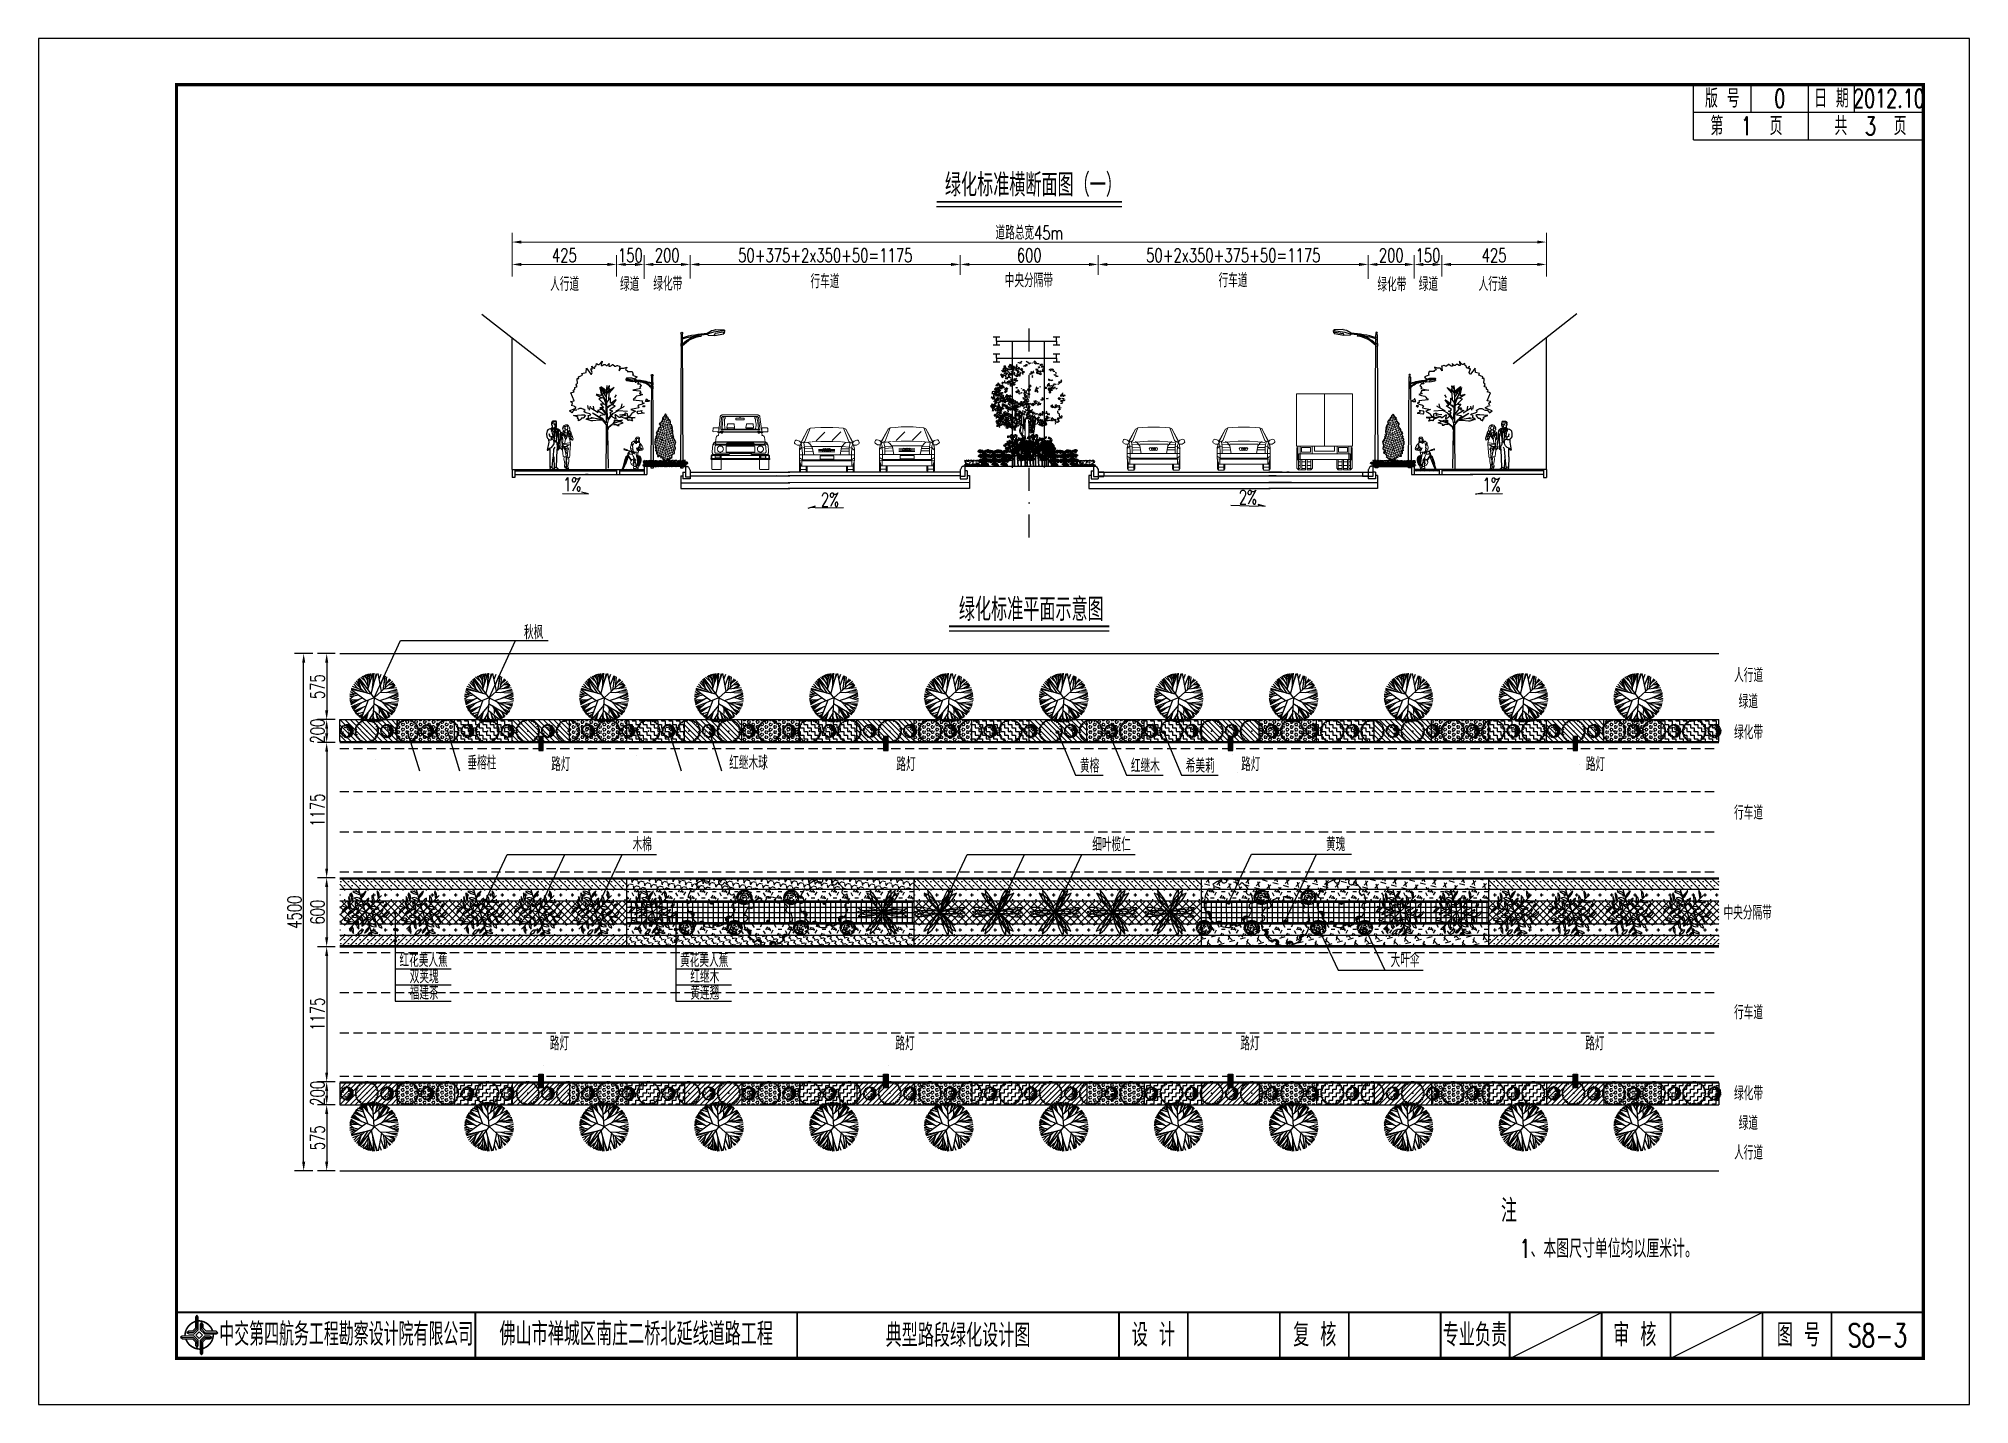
# Model space of a CAD drawing. Extents: x 941299 to 942979, y 2579300 to 2579597.
# Drawn here: x 941718.7 to 942138.7, y 2579299.9 to 2579596.9 of the extents above; entities that cross this region are included whole.
import ezdxf
from ezdxf.enums import TextEntityAlignment as Align

# ---------------------------------------------------------------- set-up
doc = ezdxf.new("R2010")
doc.units = 0
doc.linetypes.add('DASHDOT', pattern=[1, 0.5, -0.25, 0, -0.25])
doc.linetypes.add('HIDDEN', pattern=[0.375, 0.25, -0.125])
doc.layers.get('0').update_dxf_attribs({"linetype": 'CONTINUOUS'})
doc.layers.get('Defpoints').update_dxf_attribs({"linetype": 'CONTINUOUS'})
for name, color, linetype in [('2', 2, 'HIDDEN'), ('fz', 7, 'CONTINUOUS'), ('LH', 94, 'CONTINUOUS'), ('PP-COM', 7, 'CONTINUOUS'), ('PP-MAN', 7, 'CONTINUOUS'), ('乔木', 3, 'CONTINUOUS'), ('图框', 7, 'CONTINUOUS'), ('家具小品', 12, 'CONTINUOUS'), ('尺寸标注', 2, 'CONTINUOUS'), ('文字', 7, 'CONTINUOUS'), ('灯杆', 4, 'CONTINUOUS'), ('绿化', 3, 'CONTINUOUS'), ('绿化工程', 3, 'CONTINUOUS'), ('路缘石', 37, 'CONTINUOUS'), ('路面边线', 7, 'CONTINUOUS'), ('道路结构', 7, 'CONTINUOUS')]:
    doc.layers.add(name, color=color, linetype=linetype)
doc.layers.add('标注', color=4, linetype='CONTINUOUS', lineweight=15)
doc.layers.add('车人', color=7, linetype='CONTINUOUS', lineweight=9)
doc.styles.get("Standard").update_dxf_attribs({"font": 'simplex1.shx', "width": 0.7, "bigfont": 'hztxt.shx'})
doc.dimstyles.new('比例1：200', dxfattribs={"dimtxt": 3, "dimasz": 2, "dimexe": 2, "dimexo": 1, "dimgap": 0.5, "dimtad": 1, "dimlfac": 20, "dimzin": 13, "dimdsep": 46, "dimtxsty": 'Standard', "dimcen": -0.09, "dimclrd": 4, "dimclre": 4, "dimclrt": 7, "dimaunit": 1, "dimadec": 0, "dimazin": 0, "dimtfac": 0.0005, "dimtix": 1, "dimtmove": 2, "dimatfit": 3, "dimfxl": 0, "dimtolj": 1, "dimtzin": 13, "dimlwd": -1, "dimlwe": -1, "dimarcsym": 0})
doc.dimstyles.new('比例1：400', dxfattribs={"dimtxt": 3, "dimasz": 2, "dimexe": 2, "dimexo": 1, "dimgap": 0.5, "dimtad": 1, "dimlfac": 40, "dimzin": 13, "dimdsep": 46, "dimtxsty": 'Standard', "dimcen": -0.09, "dimclrd": 4, "dimclre": 4, "dimclrt": 256, "dimaunit": 1, "dimadec": 0, "dimazin": 0, "dimtfac": 0.0005, "dimtix": 1, "dimtmove": 2, "dimatfit": 3, "dimfxl": 0, "dimtolj": 1, "dimtzin": 13, "dimlwd": -1, "dimlwe": -1, "dimarcsym": 0})
pattern_1 = [(0, (0, 0), (0, 0.549926), [0.3175, -0.635]), (120, (0, 0), (-0.4762498862, -0.274963), [0.3175, -0.635]), (60, (0.3175, 0), (-0.4762498862, 0.274963), [0.3175, -0.635])]
pattern_2 = [(0, (0, 0), (0.79375, 0.79375), [0.79375, -0.79375]), (90, (0.79375, 0), (-0.79375, 0.79375), [0.79375, -0.79375])]
pattern_3 = [(0, (0, 5158813.76275), (0, -0.549926), [0.3175, -0.635]), (240, (0, 5158813.76275), (-0.4762498862, 0.274963), [0.3175, -0.635]), (300, (0.3175, 5158813.76275), (-0.4762498862, -0.274963), [0.3175, -0.635])]
pattern_4 = [(0, (0, 5158813.76275), (0.79375, -0.79375), [0.79375, -0.79375]), (270, (0.79375, 5158813.76275), (-0.79375, -0.79375), [0.79375, -0.79375])]
pattern_5 = [(0, (0, 0), (0, 1.374815), [0.79375, -1.5875]), (120, (0, 0), (-1.1906247155, -0.6874075), [0.79375, -1.5875]), (60, (0.7937, 0), (-1.1906247155, 0.6874075), [0.79375, -1.5875])]
pattern_6 = [(0, (125, 0), (1.27, 1.27), [0.635, -1.905]), (90, (125.3175, -0.3175), (-1.27, 1.27), [0.635, -1.905])]
pattern_7 = [(0, (125, 0), (0, 1.374815), [0.79375, -1.5875]), (120, (125, 0), (-1.1906247155, -0.6874075), [0.79375, -1.5875]), (60, (125.7938, 0), (-1.1906247155, 0.6874075), [0.79375, -1.5875])]

msp = doc.modelspace()

# ---------------------------------------------------------------- texts
at = {"layer": '图框'}
for s, height, width, p in [('版 号', 4, 0.7, (942084.97533, 2579583.85013)), ('0', 4, 0.7, (942097.47533, 2579583.85013)), ('日 期', 4, 0.7, (942108.72533, 2579583.85013)), ('2012.10', 4, 0.7, (942121.22533, 2579583.85013)), ('中交第四航务工程勘察设计院有限公司', 5, 0.65, (941785.65617, 2579315.09858)), ('佛山市禅城区南庄二桥北延线道路工程', 5, 0.7, (941848.72533, 2579315.16483)), ('设 计', 5, 0.7, (941961.22609, 2579314.94472)), ('复 核', 5, 0.7, (941996.32091, 2579314.94472)), ('专业负责', 5, 0.7, (942031.17166, 2579314.94472)), ('审 核', 5, 0.7, (942065.94546, 2579314.94472)), ('图 号', 5, 0.7, (942101.56463, 2579314.94472))]:
    msp.add_text(s, height=height, dxfattribs=dict(at, width=width)).set_placement(p, align=Align.MIDDLE_CENTER)
at = {"layer": '文字', "linetype": 'Continuous', "width": 0.7}
for s, height, p in [('绿化标准横断面图（一）', 5, (941915.87564, 2579562.51931)), ('绿化标准平面示意图', 5, (941918.91265, 2579470.21664)), ('注', 5, (942036.83317, 2579339.45107)), ('1、本图尺寸单位均以厘米计。', 4, (942040.86585, 2579331.72493))]:
    msp.add_text(s, height=height, dxfattribs=at).set_placement(p)
at = {"layer": '文字', "width": 0.7}
for s, p in [('人行道', (941830.00178, 2579541.96139)), ('绿道', (941845.20247, 2579541.96139)), ('绿化带', (941852.44328, 2579542.03506)), ('行车道', (941886.63219, 2579542.55968)), ('中央分隔带', (941928.87452, 2579542.77903)), ('行车道', (941975.39926, 2579542.77903)), ('绿化带', (942009.95552, 2579541.86949)), ('绿道', (942018.94551, 2579541.96139)), ('人行道', (942031.96427, 2579541.96139)), ('1%', (941832.82493, 2579498.41653)), ('2%', (941888.90329, 2579495.07833)), ('2%', (941979.80145, 2579495.62269)), ('1%', (942032.81616, 2579498.33592)), ('秋枫', (941824.31276, 2579466.24596)), ('人行道', (942087.53794, 2579456.90954)), ('绿道', (942088.54257, 2579451.19686)), ('绿化带', (942087.53794, 2579444.48761)), ('垂榕柱', (941811.99377, 2579437.87448)), ('路灯', (941830.22656, 2579437.55304)), ('红继木球', (941868.94135, 2579437.87448)), ('路灯', (941905.31269, 2579437.55304)), ('黄榕', (941945.25047, 2579437.21863)), ('红继木', (941956.32478, 2579437.21863)), ('希美莉', (941968.26059, 2579437.21863)), ('路灯', (941980.30402, 2579437.55304)), ('路灯', (942055.30395, 2579437.55304)), ('行车道', (942087.53794, 2579427.01067)), ('木棉', (941847.92455, 2579420.11156)), ('细叶榄仁', (941947.92455, 2579420.11156)), ('黄瑰', (941998.76808, 2579420.15263)), ('中央分隔带', (942085.24973, 2579405.27895)), ('红花美人蕉', (941797.21502, 2579394.94567)), ('黄花美人蕉', (941858.25693, 2579394.94567)), ('大叶伞', (942012.83177, 2579394.9251)), ('双荚瑰', (941799.44959, 2579391.4072)), ('红继木', (941860.4915, 2579391.4072)), ('福建茶', (941799.44959, 2579387.86874)), ('黄连翘', (941860.4915, 2579387.86874)), ('行车道', (942087.53794, 2579383.58277)), ('路灯', (941829.9362, 2579376.84201)), ('路灯', (941905.0953, 2579376.84201)), ('路灯', (941980.12958, 2579376.84201)), ('路灯', (942055.16059, 2579376.83915)), ('绿化带', (942087.53794, 2579365.97434)), ('绿道', (942088.54257, 2579359.51498)), ('人行道', (942087.53794, 2579353.0697))]:
    msp.add_text(s, height=3, dxfattribs=at).set_placement(p)

# ---------------------------------------------------------------- blocks, each defined once
blk = doc.blocks.new('mycar')
at = {"layer": '车人', "color": 143}
for p, q in [((-1.122, 1.279), (-0.823, 1.857)), ((-1.122, 1.315), (-0.823, 1.857)), ((-0.729, 1.913), (-0.954, 1.333)), ((-0.823, 1.857), (-0.73, 1.913)), ((-0.73, 1.913), (-0.524, 1.932)), ((-0.262, 1.951), (-0.524, 1.932)), ((-0.262, 1.951), (0.262, 1.951)), ((0.262, 1.951), (0.524, 1.932)), ((0.729, 1.913), (0.524, 1.932)), ((0.729, 1.913), (0.954, 1.333)), ((0.819, 1.876), (0.729, 1.913)), ((1.122, 1.315), (0.819, 1.876)), ((1.122, 1.279), (0.819, 1.876)), ((0.823, 1.857), (0.819, 1.876)), ((-1.373, 1.369), (-1.402, 1.312)), ((-1.384, 1.241), (-1.284, 1.173)), ((-1.185, 1.36), (-1.307, 1.398)), ((-1.157, 1.177), (-1.284, 1.173)), ((-1.154, 1.188), (-1.198, 1.015)), ((-1.161, 1.177), (-1.198, 1.015)), ((-1.085, 1.094), (-1.198, 0.982)), ((-1.198, 1.015), (-1.198, 0.51)), ((-1.12, 1.277), (-1.185, 1.36)), ((-1.158, 1.177), (-1.12, 1.277)), ((-1.12, 1.277), (-1.157, 1.177)), ((-1.123, 1.221), (-1.085, 1.277)), ((-1.123, 1.221), (-1.085, 1.128)), ((-0.954, 1.333), (-1.085, 1.277)), ((-1.085, 1.128), (-1.085, 1.053)), ((-1.085, 1.053), (-0.973, 1.072)), ((-1.085, 1.053), (-1.067, 0.837)), ((-1.01, 1.277), (-0.954, 1.333)), ((-0.973, 1.072), (-1.01, 1.277)), ((-1.006, 1.282), (-0.688, 1.319)), ((-1.002, 1.542), (-1.005, 1.537)), ((-0.983, 1.104), (-0.646, 1.123)), ((-0.973, 1.073), (-0.973, 0.761)), ((-0.746, 1.24), (-0.823, 1.296)), ((-0.636, 1.09), (-0.746, 1.24)), ((-0.636, 1.319), (-0.262, 1.338)), ((-0.636, 1.126), (0.636, 1.126)), ((-0.573, 0.761), (-0.636, 1.09)), ((0.262, 1.338), (-0.262, 1.338)), ((0.636, 1.319), (0.262, 1.338)), ((0.572, 0.761), (0.636, 1.09)), ((0.636, 1.09), (0.746, 1.24)), ((0.983, 1.099), (0.646, 1.117)), ((0.985, 1.282), (0.667, 1.319)), ((0.746, 1.24), (0.823, 1.296)), ((1.01, 1.277), (0.954, 1.333)), ((0.954, 1.333), (1.085, 1.277)), ((1.01, 1.277), (0.973, 1.072)), ((0.973, 1.073), (0.973, 0.761)), ((1.085, 1.053), (0.973, 1.072)), ((1.002, 1.542), (1.005, 1.537)), ((1.085, 1.053), (1.066, 0.837)), ((1.12, 1.277), (1.085, 1.277)), ((1.122, 1.221), (1.085, 1.277)), ((1.085, 1.128), (1.122, 1.221)), ((1.085, 1.053), (1.085, 1.128)), ((1.085, 1.053), (1.198, 0.941)), ((1.12, 1.277), (1.185, 1.36)), ((1.12, 1.277), (1.157, 1.177)), ((1.197, 1.015), (1.153, 1.188)), ((1.157, 1.177), (1.284, 1.173)), ((1.161, 1.177), (1.197, 1.015)), ((1.185, 1.36), (1.307, 1.398)), ((1.197, 1.015), (1.197, 0.51)), ((1.384, 1.241), (1.284, 1.173)), ((1.373, 1.369), (1.402, 1.312)), ((-1.198, 0.752), (-1.067, 0.761)), ((-1.067, 0.538), (-1.198, 0.622)), ((-1.198, 0.51), (-1.123, 0.267)), ((-1.192, 0.49), (-1.198, 0.51)), ((-1.198, 0.51), (-1.192, 0.49)), ((-1.085, 0.492), (-1.198, 0.51)), ((-1.192, 0.062), (-1.192, 0.493)), ((-1.192, 0.349), (-1.149, 0.332)), ((-1.192, 0.167), (-1.149, 0.122)), ((-1.192, 0.062), (-1.149, 0)), ((-1.149, 0), (-1.149, 0.354)), ((-1.142, 0.332), (-1.149, 0.332)), ((-0.903, 0.122), (-1.149, 0.122)), ((-1.149, 0), (-0.903, 0)), ((-1.123, 0.267), (1.122, 0.267)), ((-1.067, 0.538), (-1.085, 0.492)), ((-1.085, 0.492), (1.085, 0.492)), ((-1.085, 0.492), (-1.085, 0.267)), ((-1.067, 0.538), (-1.067, 0.837)), ((1.066, 0.761), (-1.067, 0.761)), ((-1.067, 0.538), (1.066, 0.538)), ((-0.903, 0.267), (-0.903, 0)), ((-0.861, 0.167), (-0.903, 0.122)), ((-0.903, 0), (-0.861, 0.062)), ((-0.861, 0.062), (-0.861, 0.267)), ((0.86, 0.062), (0.86, 0.267)), ((0.86, 0.167), (0.903, 0.122)), ((0.903, 0), (0.86, 0.062)), ((0.903, 0), (0.903, 0.267)), ((0.903, 0.122), (1.149, 0.122)), ((0.903, 0), (1.149, 0)), ((1.066, 0.538), (1.066, 0.837)), ((1.066, 0.761), (1.197, 0.752)), ((1.197, 0.622), (1.066, 0.538)), ((1.066, 0.538), (1.085, 0.492)), ((1.085, 0.492), (1.197, 0.51)), ((1.085, 0.267), (1.085, 0.492)), ((1.197, 0.51), (1.122, 0.267)), ((1.149, 0.332), (1.142, 0.332)), ((1.149, 0), (1.149, 0.354)), ((1.149, 0.332), (1.192, 0.349)), ((1.192, 0.167), (1.149, 0.122)), ((1.149, 0), (1.192, 0.062)), ((1.192, 0.49), (1.197, 0.51)), ((1.197, 0.51), (1.192, 0.49)), ((1.192, 0.493), (1.192, 0.062))]:
    blk.add_line(p, q, dxfattribs=at)
at = {"layer": '车人', "color": 143, "linetype": 'Continuous'}
for p, q in [((-0.467, 1.368), (-0.092, 1.742)), ((0.234, 1.384), (0.609, 1.758)), ((-0.988, 1.017), (-0.628, 1.044)), ((-0.933, 0.906), (-0.614, 0.92)), ((-0.36, 0.996), (0.342, 0.996)), ((-0.36, 0.945), (0.342, 0.945)), ((-0.36, 0.885), (0.342, 0.885)), ((0.618, 0.92), (0.965, 0.92)), ((0.632, 1.017), (0.978, 1.017)), ((-0.299, 0.571), (-0.299, 0.717)), ((-0.299, 0.717), (0.308, 0.717)), ((0.308, 0.571), (-0.299, 0.571)), ((0.308, 0.717), (0.308, 0.571))]:
    blk.add_line(p, q, dxfattribs=at)
at = {"layer": '车人', "color": 143}
for centre in [(-0.137, 0.962), (-0.039, 0.962), (0.037, 0.962), (0.107, 0.962)]:
    blk.add_circle(centre, 0.0695, dxfattribs=at)
for centre, start, end in [((-1.352, 1.287), 153.67335, 235.42206), ((-1.324, 1.345), 72.69439, 153.67335), ((1.324, 1.345), 26.32665, 107.30561), ((1.352, 1.287), 304.57794, 26.32665)]:
    blk.add_arc(centre, 0.0556, start, end, dxfattribs=at)
blk = doc.blocks.new('car')
at = {"layer": '车人', "color": 143}
for p, q in [((-1.35, 1.58), (-0.99, 2.23)), ((-1.34, 1.53), (-0.99, 2.23)), ((-0.87, 2.29), (-1.14, 1.6)), ((-0.99, 2.23), (-0.87, 2.29)), ((-0.87, 2.29), (-0.63, 2.32)), ((-0.31, 2.34), (-0.63, 2.32)), ((-0.31, 2.34), (0.31, 2.34)), ((0.31, 2.34), (0.63, 2.32)), ((0.87, 2.29), (0.63, 2.32)), ((0.98, 2.25), (0.87, 2.29)), ((0.87, 2.29), (1.14, 1.6)), ((0.99, 2.23), (0.98, 2.25)), ((1.34, 1.53), (0.98, 2.25)), ((1.35, 1.58), (0.98, 2.25)), ((-1.65, 1.64), (-1.68, 1.57)), ((-1.66, 1.49), (-1.54, 1.41)), ((-1.42, 1.63), (-1.57, 1.68)), ((-1.39, 1.41), (-1.54, 1.41)), ((-1.38, 1.42), (-1.44, 1.22)), ((-1.39, 1.41), (-1.44, 1.22)), ((-1.3, 1.31), (-1.44, 1.18)), ((-1.44, 1.22), (-1.44, 0.61)), ((-1.34, 1.53), (-1.42, 1.63)), ((-1.39, 1.41), (-1.34, 1.53)), ((-1.34, 1.53), (-1.39, 1.41)), ((-1.35, 1.46), (-1.3, 1.53)), ((-1.35, 1.46), (-1.3, 1.35)), ((-1.14, 1.6), (-1.3, 1.53)), ((-1.3, 1.35), (-1.3, 1.26)), ((-1.3, 1.26), (-1.17, 1.28)), ((-1.3, 1.26), (-1.28, 1)), ((-1.21, 1.53), (-1.14, 1.6)), ((-1.17, 1.28), (-1.21, 1.53)), ((-1.2, 1.85), (-1.2, 1.84)), ((-1.17, 1.37), (-0.76, 1.39)), ((-1.17, 1.29), (-1.17, 0.91)), ((-1.14, 1.5), (-0.76, 1.54)), ((-0.89, 1.49), (-0.99, 1.55)), ((-0.76, 1.31), (-0.89, 1.49)), ((-0.76, 1.54), (-0.31, 1.57)), ((-0.76, 1.41), (0.76, 1.41)), ((-0.69, 0.91), (-0.76, 1.31)), ((0.31, 1.57), (-0.31, 1.57)), ((0.76, 1.54), (0.31, 1.57)), ((0.69, 0.91), (0.76, 1.31)), ((1.14, 1.5), (0.76, 1.54)), ((0.76, 1.31), (0.89, 1.49)), ((1.17, 1.37), (0.76, 1.39)), ((0.89, 1.49), (0.99, 1.55)), ((1.21, 1.53), (1.14, 1.6)), ((1.14, 1.6), (1.3, 1.53)), ((1.21, 1.53), (1.17, 1.28)), ((1.17, 1.29), (1.17, 0.91)), ((1.3, 1.26), (1.17, 1.28)), ((1.2, 1.85), (1.2, 1.84)), ((1.3, 1.26), (1.28, 1)), ((1.35, 1.46), (1.3, 1.53)), ((1.34, 1.53), (1.3, 1.53)), ((1.3, 1.35), (1.35, 1.46)), ((1.3, 1.26), (1.3, 1.35)), ((1.3, 1.26), (1.44, 1.13)), ((1.34, 1.53), (1.42, 1.63)), ((1.34, 1.53), (1.39, 1.41)), ((1.43, 1.22), (1.38, 1.42)), ((1.39, 1.41), (1.43, 1.22)), ((1.39, 1.41), (1.54, 1.41)), ((1.42, 1.63), (1.57, 1.68)), ((1.43, 1.22), (1.43, 0.61)), ((1.66, 1.49), (1.54, 1.41)), ((1.65, 1.64), (1.68, 1.57)), ((-1.44, 0.9), (-1.28, 0.91)), ((-1.28, 0.64), (-1.44, 0.75)), ((-1.3, 0.59), (-1.44, 0.61)), ((-1.44, 0.61), (-1.43, 0.59)), ((-1.43, 0.59), (-1.44, 0.61)), ((-1.44, 0.61), (-1.35, 0.32)), ((-1.43, 0.07), (-1.43, 0.59)), ((-1.43, 0.42), (-1.38, 0.4)), ((-1.43, 0.2), (-1.38, 0.15)), ((-1.43, 0.07), (-1.38, 0)), ((-1.38, 0), (-1.38, 0.42)), ((-1.37, 0.4), (-1.38, 0.4)), ((-1.08, 0.15), (-1.38, 0.15)), ((-1.38, 0), (-1.08, 0)), ((-1.35, 0.32), (1.35, 0.32)), ((-1.28, 0.64), (-1.3, 0.59)), ((-1.3, 0.59), (-1.3, 0.32)), ((-1.3, 0.59), (1.3, 0.59)), ((-1.28, 0.64), (-1.28, 1)), ((1.28, 0.91), (-1.28, 0.91)), ((-1.28, 0.64), (1.28, 0.64)), ((-1.08, 0.32), (-1.08, 0)), ((-1.03, 0.2), (-1.08, 0.15)), ((-1.08, 0), (-1.03, 0.07)), ((-1.03, 0.07), (-1.03, 0.32)), ((1.03, 0.07), (1.03, 0.32)), ((1.03, 0.2), (1.08, 0.15)), ((1.08, 0), (1.03, 0.07)), ((1.08, 0), (1.08, 0.32)), ((1.08, 0.15), (1.38, 0.15)), ((1.08, 0), (1.38, 0)), ((1.28, 0.64), (1.28, 1)), ((1.28, 0.91), (1.43, 0.9)), ((1.43, 0.75), (1.28, 0.64)), ((1.28, 0.64), (1.3, 0.59)), ((1.3, 0.59), (1.43, 0.61)), ((1.3, 0.32), (1.3, 0.59)), ((1.43, 0.61), (1.35, 0.32)), ((1.38, 0.4), (1.37, 0.4)), ((1.38, 0.4), (1.43, 0.42)), ((1.38, 0), (1.38, 0.42)), ((1.43, 0.2), (1.38, 0.15)), ((1.38, 0), (1.43, 0.07)), ((1.43, 0.61), (1.43, 0.59)), ((1.43, 0.59), (1.43, 0.61)), ((1.43, 0.59), (1.43, 0.07))]:
    blk.add_line(p, q, dxfattribs=at)
at = {"layer": '车人', "color": 143, "linetype": 'Continuous'}
for p, q in [((-1.18, 1.22), (-0.75, 1.25)), ((-1.12, 1.09), (-0.74, 1.1)), ((0.74, 1.1), (1.16, 1.1)), ((0.76, 1.22), (1.17, 1.22))]:
    blk.add_line(p, q, dxfattribs=at)
at = {"layer": '车人', "color": 143}
for centre in [(-0.16, 1.15), (-0.05, 1.15), (0.04, 1.15), (0.13, 1.15)]:
    blk.add_circle(centre, 0.0833, dxfattribs=at)
for centre, start, end in [((-1.62, 1.54), 153.6733, 235.4221), ((-1.59, 1.61), 72.6944, 153.6733), ((1.59, 1.61), 26.3267, 107.3056), ((1.62, 1.54), 304.5779, 26.3267)]:
    blk.add_arc(centre, 0.0667, start, end, dxfattribs=at)
blk = doc.blocks.new('*D42')
at = {"layer": 'Defpoints', "color": 0}
for p in [(942046.71, 2579552.61), (941821.71, 2579547.74), (942046.71, 2579547.74)]:
    blk.add_point(p, dxfattribs=at)
at = {"layer": '标注', "color": 4}
for p, q in [((941821.71, 2579548.74), (941821.71, 2579554.61)), ((941823.71, 2579552.61), (942044.71, 2579552.61)), ((942046.71, 2579548.74), (942046.71, 2579554.61))]:
    blk.add_line(p, q, dxfattribs=at)
for points in [[(941823.71, 2579552.95), (941823.71, 2579552.28), (941821.71, 2579552.61)], [(942044.71, 2579552.95), (942044.71, 2579552.28), (942046.71, 2579552.61)]]:
    blk.add_solid(points, dxfattribs=at)
at = {"layer": '标注', "color": 7, "insert": (941934.21, 2579554.61), "char_height": 3, "attachment_point": 5}
blk.add_mtext('\\A1;道路总宽45m', dxfattribs=at)
blk = doc.blocks.new('*D43')
at = {"layer": 'Defpoints', "color": 0}
for p in [(942007.96, 2579547.74), (941949.21, 2579544.48), (942007.96, 2579544.52)]:
    blk.add_point(p, dxfattribs=at)
at = {"layer": '标注', "color": 4}
for p, q in [((941949.21, 2579545.48), (941949.21, 2579549.74)), ((941951.21, 2579547.74), (942005.96, 2579547.74)), ((942007.96, 2579545.52), (942007.96, 2579549.74))]:
    blk.add_line(p, q, dxfattribs=at)
for points in [[(941951.21, 2579548.08), (941951.21, 2579547.41), (941949.21, 2579547.74)], [(942005.96, 2579548.08), (942005.96, 2579547.41), (942007.96, 2579547.74)]]:
    blk.add_solid(points, dxfattribs=at)
at = {"layer": '标注', "color": 7, "insert": (941978.59, 2579549.74), "char_height": 3, "attachment_point": 5}
blk.add_mtext('\\A1;50+2x350+375+50=1175', dxfattribs=at)
blk = doc.blocks.new('*D44')
at = {"layer": 'Defpoints', "color": 0}
for p in [(942017.96, 2579547.74), (942007.96, 2579543.6), (942017.96, 2579543.68)]:
    blk.add_point(p, dxfattribs=at)
at = {"layer": '标注', "color": 4}
for p, q in [((942007.96, 2579544.6), (942007.96, 2579549.74)), ((942009.96, 2579547.74), (942015.96, 2579547.74)), ((942017.96, 2579544.68), (942017.96, 2579549.74))]:
    blk.add_line(p, q, dxfattribs=at)
for points in [[(942009.96, 2579548.08), (942009.96, 2579547.41), (942007.96, 2579547.74)], [(942015.96, 2579548.08), (942015.96, 2579547.41), (942017.96, 2579547.74)]]:
    blk.add_solid(points, dxfattribs=at)
at = {"layer": '标注', "color": 7, "insert": (942012.96, 2579549.74), "char_height": 3, "attachment_point": 5}
blk.add_mtext('\\A1;200', dxfattribs=at)
blk = doc.blocks.new('carb')
at = {"layer": '车人', "color": 143}
for p, q in [((-1.52, 4.14), (-1.52, 1.29)), ((1.52, 4.14), (-1.52, 4.14)), ((1.52, 4.14), (1.52, 1.29)), ((-1.33, 1.29), (-1.52, 1.29)), ((-1.5, 0.09), (-1.5, 1.22)), ((-1.45, 0.53), (-1.45, 1.29)), ((-1.33, 0.09), (-1.33, 1.29)), ((-0.76, 1.22), (-1.25, 1.22)), ((-1.25, 0.97), (-1.25, 1.22)), ((-0.76, 1.22), (-0.76, 0.97)), ((-0.68, 0.88), (-0.68, 1.29)), ((-0.54, 1.29), (-0.54, 1.02)), ((0.54, 1.02), (0.54, 1.29)), ((0.68, 0.88), (0.68, 1.29)), ((0.76, 1.22), (0.76, 0.97)), ((0.76, 1.22), (1.25, 1.22)), ((1.25, 1.22), (1.25, 0.97)), ((1.52, 1.29), (1.33, 1.29)), ((1.33, 0.09), (1.33, 1.29)), ((1.45, 0.53), (1.45, 1.29)), ((1.5, 0.09), (1.5, 1.22)), ((-1.5, 0.09), (-1.41, 0)), ((1.44, 0.56), (-1.44, 0.56)), ((-1.41, 0), (-1.41, 0.53)), ((-1.41, 0.43), (-1.35, 0.43)), ((-1.41, 0.23), (-1.33, 0.23)), ((-1.41, 0.08), (-1.32, 0.08)), ((-1.04, 0), (-1.41, 0)), ((-1.39, 0.88), (1.39, 0.88)), ((-1.39, 0.56), (-1.39, 0.88)), ((-1.33, 0.88), (-1.33, 0.88)), ((-1.25, 0.97), (-0.76, 0.97)), ((-1.24, 0), (-1.24, 0.56)), ((-1.24, 0.43), (-1.04, 0.43)), ((-1.24, 0.23), (-1.04, 0.23)), ((-1.24, 0.08), (-1.04, 0.08)), ((-1.04, 0), (-1.04, 0.56)), ((-0.95, 0.56), (-0.95, 0)), ((-0.74, 0.43), (-0.95, 0.43)), ((-0.74, 0.23), (-0.95, 0.23)), ((-0.74, 0.08), (-0.95, 0.08)), ((-0.74, 0), (-0.95, 0)), ((-0.74, 0), (-0.74, 0.56)), ((-0.66, 0.09), (-0.74, 0)), ((-0.66, 0.56), (-0.66, 0.09)), ((-0.54, 1.02), (0.54, 1.02)), ((0.66, 0.56), (0.66, 0.09)), ((0.66, 0.09), (0.74, 0)), ((0.74, 0.56), (0.74, 0)), ((0.74, 0.43), (0.95, 0.43)), ((0.74, 0.23), (0.95, 0.23)), ((0.74, 0.08), (0.95, 0.08)), ((0.95, 0), (0.74, 0)), ((0.76, 0.97), (1.25, 0.97)), ((0.95, 0), (0.95, 0.56)), ((1.04, 0.56), (1.04, 0)), ((1.04, 0.43), (1.24, 0.43)), ((1.04, 0.23), (1.24, 0.23)), ((1.24, 0.08), (1.04, 0.08)), ((1.41, 0), (1.04, 0)), ((1.24, 0), (1.24, 0.56)), ((1.32, 0.08), (1.41, 0.08)), ((1.33, 0.88), (1.33, 0.88)), ((1.41, 0.23), (1.33, 0.23)), ((1.41, 0.43), (1.35, 0.43)), ((1.39, 0.56), (1.39, 0.88)), ((1.41, 0.53), (1.41, 0)), ((1.5, 0.09), (1.41, 0))]:
    blk.add_line(p, q, dxfattribs=at)
at = {"layer": '车人', "color": 143, "linetype": 'Continuous'}
for p, q in [((0, 4.14), (0, 1.29)), ((-1.33, 1.29), (1.45, 1.29))]:
    blk.add_line(p, q, dxfattribs=at)
blk = doc.blocks.new('carbb')
at = {"layer": '车人', "color": 143}
for p, q in [((-1.005, 1.519), (-1.014, 1.426)), ((-1.014, 1.426), (-1.013, 1.416)), ((-1.013, 1.416), (-1.008, 1.41)), ((-1.008, 1.41), (-1.001, 1.405)), ((-1.003, 1.527), (-1.005, 1.519)), ((-0.998, 1.535), (-1.003, 1.527)), ((-1.001, 1.405), (-0.993, 1.403)), ((-0.992, 1.54), (-0.998, 1.535)), ((-0.993, 1.403), (-0.842, 1.405)), ((-0.982, 1.542), (-0.992, 1.54)), ((-0.818, 1.542), (-0.982, 1.542)), ((-0.842, 1.405), (-0.839, 1.402)), ((-0.839, 1.402), (-0.833, 1.395)), ((-0.81, 1.54), (-0.818, 1.542)), ((-0.802, 1.535), (-0.81, 1.54)), ((-0.797, 1.527), (-0.802, 1.535)), ((-0.802, 1.415), (-0.802, 1.415)), ((-0.792, 1.415), (-0.802, 1.415)), ((-0.802, 1.415), (-0.801, 1.4)), ((-0.802, 1.415), (-0.802, 1.415)), ((-0.801, 1.4), (-0.794, 1.389)), ((-0.797, 1.415), (-0.746, 1.935)), ((-0.796, 1.519), (-0.797, 1.527)), ((-0.796, 1.402), (-0.797, 1.415)), ((-0.796, 1.426), (-0.796, 1.519)), ((-0.796, 1.426), (-0.796, 1.426)), ((-0.788, 1.402), (-0.796, 1.426)), ((-0.791, 1.392), (-0.796, 1.402)), ((-0.791, 1.415), (-0.792, 1.415)), ((-0.791, 1.402), (-0.791, 1.415)), ((-0.786, 1.395), (-0.791, 1.402)), ((-0.784, 1.386), (-0.788, 1.402)), ((-0.746, 1.935), (-0.744, 1.95)), ((-0.744, 1.95), (-0.739, 1.962)), ((-0.739, 1.962), (-0.733, 1.975)), ((-0.733, 1.975), (-0.725, 1.987)), ((-0.728, 1.421), (-0.728, 1.421)), ((-0.714, 1.346), (-0.728, 1.421)), ((-0.728, 1.421), (-0.638, 1.421)), ((-0.725, 1.987), (-0.714, 1.995)), ((-0.691, 1.903), (-0.725, 1.521)), ((-0.725, 1.521), (-0.723, 1.509)), ((-0.723, 1.509), (-0.72, 1.498)), ((-0.72, 1.498), (-0.715, 1.489)), ((-0.715, 1.489), (-0.709, 1.48)), ((-0.714, 1.995), (-0.701, 2.001)), ((-0.709, 1.48), (-0.701, 1.474)), ((-0.701, 2.001), (-0.688, 2.006)), ((-0.701, 1.474), (-0.691, 1.468)), ((-0.688, 1.924), (-0.691, 1.914)), ((-0.691, 1.914), (-0.691, 1.903)), ((-0.691, 1.468), (-0.68, 1.464)), ((-0.688, 2.006), (-0.674, 2.008)), ((-0.682, 1.934), (-0.688, 1.924)), ((-0.675, 1.942), (-0.682, 1.934)), ((-0.68, 1.464), (-0.669, 1.464)), ((-0.667, 1.948), (-0.675, 1.942)), ((-0.674, 2.008), (-0.031, 2.008)), ((-0.67, 1.586), (-0.672, 1.527)), ((-0.672, 1.527), (-0.669, 1.489)), ((-0.664, 1.659), (-0.67, 1.586)), ((-0.669, 1.489), (-0.666, 1.489)), ((-0.669, 1.464), (-0.018, 1.464)), ((-0.658, 1.954), (-0.667, 1.948)), ((-0.666, 1.489), (-0.658, 1.489)), ((-0.658, 1.734), (-0.664, 1.659)), ((-0.638, 1.421), (-0.664, 1.346)), ((-0.648, 1.958), (-0.658, 1.954)), ((-0.649, 1.808), (-0.658, 1.734)), ((-0.658, 1.489), (-0.645, 1.487)), ((-0.643, 1.871), (-0.649, 1.808)), ((-0.637, 1.958), (-0.648, 1.958)), ((-0.645, 1.487), (-0.63, 1.485)), ((-0.638, 1.914), (-0.643, 1.871)), ((-0.019, 1.492), (-0.643, 1.492)), ((-0.643, 1.492), (-0.643, 1.48)), ((-0.643, 1.48), (-0.019, 1.48)), ((-0.637, 1.931), (-0.638, 1.914)), ((-0.031, 1.958), (-0.637, 1.958)), ((-0.63, 1.937), (-0.637, 1.931)), ((-0.637, 1.931), (-0.637, 1.931)), ((-0.622, 1.94), (-0.63, 1.937)), ((-0.63, 1.485), (-0.614, 1.484)), ((-0.609, 1.943), (-0.622, 1.94)), ((-0.614, 1.484), (-0.598, 1.484)), ((-0.596, 1.945), (-0.609, 1.943)), ((-0.598, 1.484), (-0.585, 1.484)), ((-0.585, 1.945), (-0.596, 1.945)), ((-0.592, 1.855), (-0.59, 1.858)), ((-0.592, 1.847), (-0.592, 1.855)), ((-0.588, 1.836), (-0.592, 1.847)), ((-0.592, 1.636), (-0.588, 1.644)), ((-0.59, 1.627), (-0.592, 1.636)), ((-0.59, 1.858), (-0.585, 1.861)), ((-0.587, 1.609), (-0.59, 1.627)), ((-0.585, 1.828), (-0.588, 1.836)), ((-0.588, 1.694), (-0.587, 1.747)), ((-0.585, 1.665), (-0.588, 1.694)), ((-0.588, 1.644), (-0.584, 1.652)), ((-0.587, 1.747), (-0.585, 1.8)), ((-0.58, 1.585), (-0.587, 1.609)), ((-0.574, 1.945), (-0.585, 1.945)), ((-0.585, 1.861), (-0.582, 1.865)), ((-0.584, 1.824), (-0.585, 1.828)), ((-0.585, 1.8), (-0.584, 1.824)), ((-0.582, 1.659), (-0.585, 1.665)), ((-0.585, 1.484), (-0.574, 1.484)), ((-0.584, 1.652), (-0.582, 1.659)), ((-0.582, 1.865), (-0.577, 1.868)), ((-0.575, 1.558), (-0.58, 1.585)), ((-0.577, 1.868), (-0.572, 1.871)), ((-0.571, 1.53), (-0.575, 1.558)), ((-0.566, 1.945), (-0.574, 1.945)), ((-0.574, 1.484), (-0.569, 1.49)), ((-0.572, 1.871), (-0.569, 1.874)), ((-0.567, 1.508), (-0.571, 1.53)), ((-0.569, 1.874), (-0.566, 1.879)), ((-0.569, 1.49), (-0.567, 1.508)), ((-0.567, 1.897), (-0.566, 1.918)), ((-0.566, 1.882), (-0.567, 1.897)), ((-0.564, 1.945), (-0.566, 1.945)), ((-0.566, 1.918), (-0.564, 1.937)), ((-0.566, 1.879), (-0.566, 1.882)), ((-0.564, 1.937), (-0.564, 1.945)), ((-0.484, 1.669), (-0.5, 1.561)), ((-0.5, 1.561), (-0.498, 1.556)), ((-0.498, 1.556), (-0.498, 1.551)), ((-0.498, 1.551), (-0.495, 1.546)), ((-0.495, 1.546), (-0.492, 1.543)), ((-0.492, 1.543), (-0.489, 1.54)), ((-0.489, 1.54), (-0.484, 1.538)), ((-0.487, 1.501), (-0.487, 1.489)), ((-0.486, 1.492), (-0.487, 1.501)), ((-0.487, 1.489), (-0.486, 1.498)), ((-0.486, 1.508), (-0.482, 1.517)), ((-0.486, 1.498), (-0.486, 1.508)), ((-0.484, 1.487), (-0.486, 1.492)), ((-0.482, 1.678), (-0.484, 1.673)), ((-0.484, 1.673), (-0.484, 1.669)), ((-0.484, 1.538), (-0.481, 1.537)), ((-0.482, 1.484), (-0.484, 1.487)), ((-0.481, 1.681), (-0.482, 1.678)), ((-0.482, 1.517), (-0.479, 1.524)), ((-0.479, 1.484), (-0.482, 1.484)), ((-0.478, 1.686), (-0.481, 1.681)), ((-0.481, 1.537), (-0.476, 1.537)), ((-0.479, 1.524), (-0.476, 1.53)), ((-0.474, 1.484), (-0.479, 1.484)), ((-0.474, 1.689), (-0.478, 1.686)), ((-0.476, 1.537), (-0.244, 1.537)), ((-0.476, 1.53), (-0.471, 1.535)), ((-0.47, 1.691), (-0.474, 1.689)), ((-0.471, 1.485), (-0.474, 1.484)), ((-0.471, 1.535), (-0.466, 1.538)), ((-0.466, 1.485), (-0.471, 1.485)), ((-0.465, 1.693), (-0.47, 1.691)), ((-0.466, 1.538), (-0.461, 1.538)), ((-0.46, 1.487), (-0.466, 1.485)), ((-0.46, 1.693), (-0.465, 1.693)), ((-0.461, 1.538), (-0.248, 1.538)), ((-0.261, 1.693), (-0.46, 1.693)), ((-0.46, 1.487), (-0.46, 1.487)), ((-0.248, 1.487), (-0.46, 1.487)), ((-0.256, 1.693), (-0.261, 1.693)), ((-0.251, 1.691), (-0.256, 1.693)), ((-0.246, 1.689), (-0.251, 1.691)), ((-0.248, 1.538), (-0.243, 1.538)), ((-0.243, 1.485), (-0.248, 1.487)), ((-0.243, 1.686), (-0.246, 1.689)), ((-0.244, 1.537), (-0.244, 1.537)), ((-0.244, 1.537), (-0.24, 1.537)), ((-0.24, 1.681), (-0.243, 1.686)), ((-0.243, 1.538), (-0.238, 1.535)), ((-0.238, 1.485), (-0.243, 1.485)), ((-0.238, 1.678), (-0.24, 1.681)), ((-0.24, 1.537), (-0.235, 1.538)), ((-0.236, 1.673), (-0.238, 1.678)), ((-0.238, 1.535), (-0.235, 1.53)), ((-0.233, 1.484), (-0.238, 1.485)), ((-0.236, 1.669), (-0.236, 1.673)), ((-0.22, 1.561), (-0.236, 1.669)), ((-0.235, 1.538), (-0.232, 1.54)), ((-0.235, 1.53), (-0.23, 1.524)), ((-0.23, 1.484), (-0.233, 1.484)), ((-0.232, 1.54), (-0.228, 1.543)), ((-0.23, 1.524), (-0.227, 1.517)), ((-0.227, 1.484), (-0.23, 1.484)), ((-0.228, 1.543), (-0.225, 1.546)), ((-0.227, 1.517), (-0.225, 1.508)), ((-0.225, 1.487), (-0.227, 1.484)), ((-0.225, 1.546), (-0.222, 1.551)), ((-0.225, 1.508), (-0.224, 1.498)), ((-0.224, 1.492), (-0.225, 1.487)), ((-0.224, 1.501), (-0.224, 1.492)), ((-0.224, 1.489), (-0.224, 1.501)), ((-0.224, 1.498), (-0.224, 1.489)), ((-0.222, 1.556), (-0.22, 1.561)), ((-0.222, 1.551), (-0.222, 1.556)), ((-0.174, 1.871), (-0.182, 1.85)), ((-0.182, 1.85), (-0.18, 1.84)), ((-0.18, 1.84), (-0.175, 1.834)), ((-0.175, 1.834), (-0.167, 1.829)), ((-0.172, 1.881), (-0.174, 1.871)), ((-0.167, 1.887), (-0.172, 1.881)), ((-0.159, 1.892), (-0.167, 1.887)), ((-0.167, 1.829), (-0.159, 1.828)), ((-0.151, 1.894), (-0.159, 1.892)), ((-0.159, 1.828), (-0.031, 1.828)), ((-0.029, 1.894), (-0.151, 1.894)), ((-0.036, 1.937), (-0.037, 1.935)), ((-0.037, 1.935), (-0.037, 1.932)), ((-0.037, 1.932), (-0.037, 1.898)), ((-0.037, 1.898), (-0.037, 1.895)), ((-0.037, 1.895), (-0.036, 1.894)), ((-0.034, 1.939), (-0.036, 1.937)), ((-0.036, 1.894), (-0.034, 1.894)), ((-0.031, 1.939), (-0.034, 1.939)), ((-0.034, 1.894), (-0.031, 1.892)), ((-0.031, 2.008), (-0.019, 2.008)), ((-0.019, 1.958), (-0.031, 1.958)), ((-0.031, 1.939), (-0.031, 1.939)), ((-0.029, 1.939), (-0.031, 1.939)), ((-0.031, 1.892), (-0.029, 1.894)), ((-0.031, 1.892), (-0.031, 1.892)), ((-0.031, 1.892), (-0.031, 1.892)), ((-0.031, 1.828), (-0.019, 1.828)), ((-0.027, 1.937), (-0.029, 1.939)), ((-0.019, 1.894), (-0.029, 1.894)), ((-0.029, 1.894), (-0.027, 1.894)), ((-0.026, 1.935), (-0.027, 1.937)), ((-0.027, 1.894), (-0.026, 1.895)), ((-0.026, 1.932), (-0.026, 1.935)), ((-0.026, 1.898), (-0.026, 1.932)), ((-0.026, 1.895), (-0.026, 1.898)), ((-0.019, 2.008), (-0.019, 2.008)), ((-0.019, 2.008), (0.621, 2.008)), ((0.584, 1.958), (-0.019, 1.958)), ((0.099, 1.894), (-0.019, 1.894)), ((-0.019, 1.828), (-0.019, 1.828)), ((-0.019, 1.828), (0.107, 1.828)), ((-0.019, 1.492), (-0.019, 1.48)), ((-0.008, 1.492), (-0.019, 1.492)), ((-0.019, 1.492), (-0.019, 1.492)), ((-0.019, 1.48), (-0.019, 1.492)), ((-0.019, 1.492), (-0.019, 1.492)), ((-0.019, 1.48), (-0.008, 1.48)), ((-0.019, 1.48), (-0.019, 1.48)), ((-0.018, 1.464), (-0.01, 1.464)), ((-0.01, 1.464), (-0.01, 1.464)), ((-0.01, 1.464), (0.641, 1.464)), ((-0.008, 1.492), (-0.008, 1.48)), ((0.613, 1.492), (-0.008, 1.492)), ((-0.008, 1.492), (-0.008, 1.492)), ((-0.008, 1.48), (-0.008, 1.492)), ((-0.008, 1.492), (-0.008, 1.492)), ((-0.008, 1.48), (0.613, 1.48)), ((-0.008, 1.48), (-0.008, 1.48)), ((0.109, 1.892), (0.099, 1.894)), ((0.107, 1.828), (0.117, 1.829)), ((0.115, 1.887), (0.109, 1.892)), ((0.12, 1.881), (0.115, 1.887)), ((0.117, 1.829), (0.123, 1.834)), ((0.122, 1.871), (0.12, 1.881)), ((0.13, 1.848), (0.122, 1.871)), ((0.123, 1.834), (0.128, 1.84)), ((0.128, 1.84), (0.13, 1.848)), ((0.189, 1.559), (0.205, 1.667)), ((0.191, 1.555), (0.189, 1.559)), ((0.191, 1.55), (0.191, 1.555)), ((0.194, 1.546), (0.191, 1.55)), ((0.192, 1.498), (0.194, 1.508)), ((0.192, 1.501), (0.192, 1.489)), ((0.192, 1.492), (0.192, 1.501)), ((0.192, 1.489), (0.192, 1.498)), ((0.194, 1.487), (0.192, 1.492)), ((0.197, 1.543), (0.194, 1.546)), ((0.194, 1.508), (0.195, 1.517)), ((0.197, 1.484), (0.194, 1.487)), ((0.195, 1.517), (0.199, 1.524)), ((0.201, 1.54), (0.197, 1.543)), ((0.201, 1.484), (0.197, 1.484)), ((0.199, 1.524), (0.203, 1.53)), ((0.205, 1.537), (0.201, 1.54)), ((0.203, 1.484), (0.201, 1.484)), ((0.203, 1.53), (0.207, 1.535)), ((0.209, 1.485), (0.203, 1.484)), ((0.205, 1.672), (0.207, 1.677)), ((0.205, 1.667), (0.205, 1.672)), ((0.209, 1.537), (0.205, 1.537)), ((0.207, 1.677), (0.209, 1.681)), ((0.207, 1.535), (0.212, 1.538)), ((0.209, 1.681), (0.212, 1.685)), ((0.213, 1.535), (0.209, 1.537)), ((0.213, 1.485), (0.209, 1.485)), ((0.212, 1.685), (0.215, 1.688)), ((0.212, 1.538), (0.216, 1.538)), ((0.213, 1.535), (0.213, 1.535)), ((0.443, 1.535), (0.213, 1.535)), ((0.218, 1.487), (0.213, 1.485)), ((0.215, 1.688), (0.22, 1.691)), ((0.216, 1.538), (0.43, 1.538)), ((0.218, 1.487), (0.218, 1.487)), ((0.432, 1.487), (0.218, 1.487)), ((0.22, 1.691), (0.224, 1.691)), ((0.224, 1.691), (0.229, 1.693)), ((0.229, 1.693), (0.429, 1.693)), ((0.429, 1.693), (0.433, 1.691)), ((0.43, 1.538), (0.435, 1.538)), ((0.441, 1.485), (0.432, 1.487)), ((0.433, 1.691), (0.438, 1.691)), ((0.435, 1.538), (0.44, 1.535)), ((0.438, 1.691), (0.441, 1.688)), ((0.44, 1.535), (0.443, 1.53)), ((0.441, 1.688), (0.445, 1.685)), ((0.448, 1.484), (0.441, 1.485)), ((0.448, 1.537), (0.443, 1.535)), ((0.443, 1.53), (0.448, 1.524)), ((0.445, 1.685), (0.448, 1.681)), ((0.448, 1.681), (0.451, 1.677)), ((0.453, 1.537), (0.448, 1.537)), ((0.448, 1.524), (0.451, 1.517)), ((0.453, 1.487), (0.448, 1.484)), ((0.451, 1.677), (0.451, 1.672)), ((0.451, 1.672), (0.453, 1.667)), ((0.451, 1.517), (0.453, 1.508)), ((0.453, 1.667), (0.467, 1.559)), ((0.457, 1.54), (0.453, 1.537)), ((0.453, 1.508), (0.454, 1.498)), ((0.454, 1.501), (0.453, 1.487)), ((0.454, 1.489), (0.454, 1.501)), ((0.454, 1.498), (0.454, 1.489)), ((0.461, 1.543), (0.457, 1.54)), ((0.464, 1.546), (0.461, 1.543)), ((0.466, 1.55), (0.464, 1.546)), ((0.467, 1.555), (0.466, 1.55)), ((0.467, 1.559), (0.467, 1.555)), ((0.511, 1.943), (0.514, 1.943)), ((0.512, 1.935), (0.511, 1.943)), ((0.514, 1.918), (0.512, 1.935)), ((0.514, 1.943), (0.522, 1.945)), ((0.515, 1.897), (0.514, 1.918)), ((0.514, 1.882), (0.515, 1.897)), ((0.514, 1.879), (0.514, 1.882)), ((0.517, 1.874), (0.514, 1.879)), ((0.52, 1.871), (0.517, 1.874)), ((0.525, 1.868), (0.52, 1.871)), ((0.522, 1.945), (0.532, 1.945)), ((0.53, 1.865), (0.525, 1.868)), ((0.533, 1.861), (0.53, 1.865)), ((0.532, 1.945), (0.544, 1.945)), ((0.532, 1.824), (0.533, 1.828)), ((0.533, 1.818), (0.532, 1.824)), ((0.538, 1.858), (0.533, 1.861)), ((0.533, 1.828), (0.536, 1.836)), ((0.536, 1.8), (0.533, 1.818)), ((0.536, 1.836), (0.54, 1.847)), ((0.541, 1.776), (0.536, 1.8)), ((0.54, 1.855), (0.538, 1.858)), ((0.54, 1.847), (0.54, 1.855)), ((0.54, 1.508), (0.541, 1.53)), ((0.54, 1.49), (0.54, 1.508)), ((0.546, 1.484), (0.54, 1.49)), ((0.548, 1.747), (0.541, 1.776)), ((0.541, 1.53), (0.546, 1.558)), ((0.544, 1.945), (0.557, 1.943)), ((0.546, 1.558), (0.552, 1.583)), ((0.556, 1.482), (0.546, 1.484)), ((0.552, 1.718), (0.548, 1.747)), ((0.556, 1.693), (0.552, 1.718)), ((0.552, 1.583), (0.557, 1.609)), ((0.554, 1.659), (0.557, 1.665)), ((0.556, 1.652), (0.554, 1.659)), ((0.557, 1.673), (0.556, 1.693)), ((0.559, 1.644), (0.556, 1.652)), ((0.57, 1.484), (0.556, 1.482)), ((0.557, 1.943), (0.569, 1.94)), ((0.557, 1.665), (0.557, 1.673)), ((0.557, 1.609), (0.562, 1.627)), ((0.562, 1.636), (0.559, 1.644)), ((0.562, 1.627), (0.562, 1.636)), ((0.569, 1.94), (0.578, 1.937)), ((0.586, 1.484), (0.57, 1.484)), ((0.578, 1.937), (0.584, 1.931)), ((0.596, 1.958), (0.584, 1.958)), ((0.584, 1.931), (0.584, 1.931)), ((0.584, 1.931), (0.588, 1.914)), ((0.602, 1.485), (0.586, 1.484)), ((0.588, 1.914), (0.594, 1.871)), ((0.594, 1.871), (0.605, 1.808)), ((0.605, 1.954), (0.596, 1.958)), ((0.617, 1.487), (0.602, 1.485)), ((0.615, 1.948), (0.605, 1.954)), ((0.605, 1.808), (0.617, 1.734)), ((0.613, 1.492), (0.613, 1.492)), ((0.613, 1.48), (0.613, 1.492)), ((0.613, 1.492), (0.613, 1.492)), ((0.613, 1.48), (0.613, 1.48)), ((0.623, 1.942), (0.615, 1.948)), ((0.617, 1.734), (0.628, 1.657)), ((0.629, 1.487), (0.617, 1.487)), ((0.62, 1.421), (0.62, 1.421)), ((0.633, 1.346), (0.62, 1.421)), ((0.62, 1.421), (0.708, 1.421)), ((0.621, 2.008), (0.636, 2.006)), ((0.629, 1.934), (0.623, 1.942)), ((0.628, 1.657), (0.637, 1.586)), ((0.636, 1.924), (0.629, 1.934)), ((0.637, 1.489), (0.629, 1.487)), ((0.636, 2.006), (0.649, 2.001)), ((0.639, 1.913), (0.636, 1.924)), ((0.637, 1.586), (0.642, 1.527)), ((0.641, 1.489), (0.637, 1.489)), ((0.639, 1.902), (0.639, 1.913)), ((0.697, 1.519), (0.639, 1.902)), ((0.642, 1.527), (0.641, 1.489)), ((0.641, 1.464), (0.652, 1.464)), ((0.649, 2.001), (0.662, 1.995)), ((0.652, 1.464), (0.662, 1.468)), ((0.662, 1.995), (0.671, 1.985)), ((0.662, 1.468), (0.671, 1.474)), ((0.671, 1.985), (0.681, 1.975)), ((0.671, 1.474), (0.679, 1.48)), ((0.679, 1.48), (0.687, 1.489)), ((0.681, 1.975), (0.687, 1.962)), ((0.708, 1.421), (0.684, 1.346)), ((0.687, 1.962), (0.692, 1.95)), ((0.687, 1.489), (0.692, 1.498)), ((0.692, 1.95), (0.694, 1.935)), ((0.692, 1.498), (0.695, 1.508)), ((0.694, 1.935), (0.769, 1.413)), ((0.695, 1.508), (0.697, 1.519)), ((0.755, 1.384), (0.758, 1.402)), ((0.758, 1.402), (0.768, 1.426)), ((0.763, 1.402), (0.76, 1.395)), ((0.763, 1.413), (0.763, 1.402)), ((0.774, 1.413), (0.763, 1.413)), ((0.768, 1.4), (0.763, 1.392)), ((0.768, 1.519), (0.769, 1.527)), ((0.768, 1.426), (0.768, 1.519)), ((0.768, 1.426), (0.768, 1.426)), ((0.769, 1.413), (0.768, 1.4)), ((0.769, 1.527), (0.774, 1.534)), ((0.772, 1.398), (0.774, 1.413)), ((0.774, 1.534), (0.78, 1.538)), ((0.78, 1.538), (0.79, 1.54)), ((0.79, 1.54), (0.954, 1.54)), ((0.811, 1.402), (0.805, 1.394)), ((0.813, 1.403), (0.811, 1.402)), ((0.964, 1.402), (0.813, 1.403)), ((0.954, 1.54), (0.964, 1.538)), ((0.964, 1.538), (0.97, 1.534)), ((0.973, 1.403), (0.964, 1.402)), ((0.97, 1.534), (0.975, 1.527)), ((0.98, 1.408), (0.973, 1.403)), ((0.975, 1.527), (0.977, 1.519)), ((0.977, 1.519), (0.986, 1.424)), ((0.985, 1.416), (0.98, 1.408)), ((0.986, 1.424), (0.985, 1.416)), ((-1.029, 0.772), (-1.034, 0.704)), ((-1.034, 0.704), (-1.034, 0.642)), ((-1.021, 0.838), (-1.029, 0.772)), ((-1.016, 0.896), (-1.021, 0.838)), ((-1.009, 0.899), (-1.016, 0.896)), ((-1.006, 0.92), (-1.009, 0.91)), ((-1.009, 0.91), (-1.009, 0.899)), ((-1, 0.96), (-1.006, 0.931)), ((-1.006, 0.931), (-1.001, 0.925)), ((-1, 0.93), (-1.006, 0.92)), ((-1.001, 0.936), (-1.001, 0.936)), ((-1.001, 0.925), (-1.001, 0.936)), ((-1.001, 0.936), (-0.997, 0.931)), ((-0.987, 0.984), (-1, 0.96)), ((-0.993, 0.938), (-1, 0.93)), ((-0.997, 0.931), (-0.99, 0.957)), ((-0.985, 0.944), (-0.993, 0.938)), ((-0.99, 0.957), (-0.979, 0.978)), ((-0.971, 1.002), (-0.987, 0.984)), ((-0.976, 0.95), (-0.985, 0.944)), ((-0.979, 0.978), (-0.964, 0.994)), ((-0.966, 0.954), (-0.976, 0.95)), ((-0.953, 1.013), (-0.971, 1.002)), ((-0.955, 0.954), (-0.966, 0.954)), ((-0.964, 0.994), (-0.948, 1.005)), ((-0.016, 0.954), (-0.955, 0.954)), ((-0.937, 1.021), (-0.953, 1.013)), ((-0.948, 1.005), (-0.934, 1.013)), ((-0.94, 0.775), (-0.943, 0.722)), ((-0.943, 0.722), (-0.943, 0.674)), ((-0.935, 0.828), (-0.94, 0.775)), ((-0.924, 1.026), (-0.937, 1.021)), ((-0.931, 0.872), (-0.935, 0.828)), ((-0.934, 1.013), (-0.921, 1.018)), ((-0.927, 0.875), (-0.931, 0.872)), ((-0.926, 0.883), (-0.927, 0.875)), ((-0.924, 0.891), (-0.926, 0.883)), ((-0.913, 1.027), (-0.924, 1.026)), ((-0.919, 0.897), (-0.924, 0.891)), ((-0.921, 1.018), (-0.911, 1.02)), ((-0.915, 0.904), (-0.919, 0.897)), ((-0.908, 0.909), (-0.915, 0.904)), ((-0.913, 1.026), (-0.906, 1.124)), ((-0.91, 1.029), (-0.913, 1.027)), ((-0.913, 1.023), (-0.913, 1.026)), ((-0.913, 1.016), (-0.913, 1.023)), ((-0.913, 1.005), (-0.913, 1.016)), ((-0.913, 0.992), (-0.913, 1.005)), ((-0.91, 0.979), (-0.913, 0.992)), ((-0.911, 1.02), (-0.91, 1.02)), ((-0.015, 1.029), (-0.91, 1.029)), ((-0.91, 1.02), (-0.91, 1.029)), ((-0.91, 1.029), (-0.91, 1.02)), ((-0.91, 1.029), (-0.91, 1.029)), ((-0.91, 1.02), (-0.015, 1.02)), ((-0.91, 1.02), (-0.91, 1.02)), ((-0.91, 1.02), (-0.91, 1.02)), ((-0.903, 0.968), (-0.91, 0.979)), ((-0.902, 0.912), (-0.908, 0.909)), ((-0.906, 1.124), (-0.894, 1.19)), ((-0.894, 0.958), (-0.903, 0.968)), ((-0.894, 0.915), (-0.902, 0.912)), ((-0.894, 1.19), (-0.875, 1.233)), ((-0.879, 0.954), (-0.894, 0.958)), ((-0.886, 0.915), (-0.894, 0.915)), ((-0.016, 0.915), (-0.886, 0.915)), ((-0.868, 0.954), (-0.879, 0.954)), ((-0.875, 1.233), (-0.852, 1.255)), ((-0.85, 0.952), (-0.868, 0.954)), ((-0.852, 1.255), (-0.831, 1.267)), ((-0.829, 0.952), (-0.85, 0.952)), ((-0.847, 0.793), (-0.85, 0.77)), ((-0.85, 0.77), (-0.847, 0.748)), ((-0.841, 0.814), (-0.847, 0.793)), ((-0.847, 0.748), (-0.841, 0.727)), ((-0.831, 0.832), (-0.841, 0.814)), ((-0.841, 0.727), (-0.831, 0.708)), ((-0.833, 1.395), (-0.825, 1.384)), ((-0.831, 1.267), (-0.813, 1.27)), ((-0.817, 0.849), (-0.831, 0.832)), ((-0.831, 0.708), (-0.817, 0.692)), ((-0.804, 0.952), (-0.829, 0.952)), ((-0.825, 1.384), (-0.82, 1.373)), ((-0.82, 1.373), (-0.783, 1.373)), ((-0.801, 0.862), (-0.817, 0.849)), ((-0.813, 1.27), (-0.802, 1.272)), ((-0.776, 0.952), (-0.804, 0.952)), ((-0.802, 1.305), (-0.797, 1.323)), ((-0.802, 1.289), (-0.802, 1.305)), ((-0.801, 1.278), (-0.802, 1.289)), ((-0.802, 1.272), (-0.801, 1.278)), ((-0.783, 0.872), (-0.801, 0.862)), ((-0.797, 1.323), (-0.792, 1.341)), ((-0.794, 1.389), (-0.784, 1.383)), ((-0.792, 1.341), (-0.788, 1.357)), ((-0.783, 1.387), (-0.791, 1.392)), ((-0.788, 1.357), (-0.783, 1.371)), ((-0.781, 1.392), (-0.786, 1.395)), ((-0.783, 1.376), (-0.784, 1.386)), ((-0.784, 1.383), (-0.773, 1.381)), ((-0.773, 1.386), (-0.783, 1.387)), ((-0.783, 1.371), (-0.78, 1.381)), ((-0.783, 1.373), (-0.783, 1.376)), ((-0.762, 0.878), (-0.783, 0.872)), ((-0.772, 1.391), (-0.781, 1.392)), ((-0.78, 1.381), (-0.778, 1.384)), ((-0.778, 1.384), (0.749, 1.383)), ((-0.746, 0.952), (-0.776, 0.952)), ((-0.762, 1.384), (-0.773, 1.386)), ((-0.773, 1.381), (-0.762, 1.379)), ((-0.762, 1.391), (-0.772, 1.391)), ((-0.747, 1.391), (-0.762, 1.391)), ((-0.747, 1.384), (-0.762, 1.384)), ((-0.762, 1.379), (-0.747, 1.379)), ((-0.739, 0.882), (-0.762, 0.878)), ((-0.735, 1.391), (-0.747, 1.391)), ((-0.735, 1.386), (-0.747, 1.384)), ((-0.747, 1.379), (-0.735, 1.381)), ((-0.715, 0.952), (-0.746, 0.952)), ((-0.717, 0.878), (-0.739, 0.882)), ((-0.718, 1.392), (-0.735, 1.391)), ((-0.718, 1.386), (-0.735, 1.386)), ((-0.735, 1.381), (-0.718, 1.381)), ((-0.018, 1.392), (-0.718, 1.392)), ((-0.718, 1.381), (-0.718, 1.392)), ((-0.718, 1.392), (-0.718, 1.381)), ((-0.718, 1.392), (-0.718, 1.392)), ((-0.018, 1.386), (-0.718, 1.386)), ((-0.718, 1.381), (-0.018, 1.381)), ((-0.718, 1.381), (-0.718, 1.381)), ((-0.718, 1.381), (-0.718, 1.381)), ((-0.696, 0.872), (-0.717, 0.878)), ((-0.683, 0.952), (-0.715, 0.952)), ((-0.664, 1.346), (-0.714, 1.346)), ((-0.677, 0.862), (-0.696, 0.872)), ((-0.653, 0.952), (-0.683, 0.952)), ((-0.661, 0.849), (-0.677, 0.862)), ((-0.648, 0.832), (-0.661, 0.849)), ((-0.661, 0.692), (-0.648, 0.708)), ((-0.624, 0.952), (-0.653, 0.952)), ((-0.638, 0.814), (-0.648, 0.832)), ((-0.648, 0.708), (-0.638, 0.727)), ((-0.632, 0.793), (-0.638, 0.814)), ((-0.638, 0.727), (-0.632, 0.748)), ((-0.629, 0.77), (-0.632, 0.793)), ((-0.632, 0.748), (-0.629, 0.77)), ((-0.596, 0.954), (-0.624, 0.952)), ((-0.571, 0.954), (-0.596, 0.954)), ((-0.551, 0.954), (-0.571, 0.954)), ((-0.535, 0.954), (-0.551, 0.954)), ((-0.526, 0.954), (-0.535, 0.954)), ((-0.53, 0.862), (-0.532, 0.854)), ((-0.532, 0.854), (-0.53, 0.681)), ((-0.527, 0.87), (-0.53, 0.862)), ((-0.521, 0.875), (-0.527, 0.87)), ((-0.522, 0.954), (-0.526, 0.954)), ((-0.521, 0.958), (-0.522, 0.955)), ((-0.522, 0.955), (-0.522, 0.954)), ((-0.518, 0.963), (-0.521, 0.958)), ((-0.513, 0.876), (-0.521, 0.875)), ((-0.514, 0.968), (-0.518, 0.963)), ((-0.508, 0.973), (-0.514, 0.968)), ((-0.016, 0.876), (-0.513, 0.876)), ((-0.5, 0.978), (-0.508, 0.973)), ((-0.49, 0.981), (-0.5, 0.978)), ((-0.478, 0.983), (-0.49, 0.981)), ((-0.47, 0.983), (-0.478, 0.983)), ((-0.46, 0.983), (-0.47, 0.983)), ((-0.45, 0.983), (-0.46, 0.983)), ((-0.439, 0.983), (-0.45, 0.983)), ((-0.429, 0.983), (-0.439, 0.983)), ((-0.418, 0.983), (-0.429, 0.983)), ((-0.407, 0.983), (-0.418, 0.983)), ((-0.395, 0.983), (-0.407, 0.983)), ((-0.384, 0.983), (-0.395, 0.983)), ((-0.375, 0.983), (-0.384, 0.983)), ((-0.367, 0.983), (-0.375, 0.983)), ((-0.358, 0.983), (-0.367, 0.983)), ((-0.352, 0.983), (-0.358, 0.983)), ((-0.347, 0.983), (-0.352, 0.983)), ((-0.344, 0.983), (-0.347, 0.983)), ((-0.342, 0.983), (-0.344, 0.983)), ((0.313, 0.983), (-0.342, 0.983)), ((-0.018, 1.392), (-0.018, 1.381)), ((-0.018, 1.392), (-0.018, 1.392)), ((-0.01, 1.392), (-0.018, 1.392)), ((-0.018, 1.381), (-0.018, 1.392)), ((-0.01, 1.386), (-0.018, 1.386)), ((-0.018, 1.381), (-0.018, 1.381)), ((-0.018, 1.381), (-0.01, 1.381)), ((-0.018, 1.381), (-0.018, 1.381)), ((-0.007, 0.954), (-0.016, 0.954)), ((-0.007, 0.915), (-0.016, 0.915)), ((-0.007, 0.875), (-0.016, 0.876)), ((-0.015, 1.029), (-0.015, 1.02)), ((-0.015, 1.029), (-0.015, 1.029)), ((0.003, 1.029), (-0.015, 1.029)), ((-0.015, 1.02), (-0.015, 1.029)), ((-0.015, 1.02), (-0.015, 1.02)), ((-0.015, 1.02), (0.003, 1.02)), ((-0.015, 1.02), (-0.015, 1.02)), ((-0.01, 1.392), (-0.01, 1.381)), ((-0.01, 1.392), (-0.01, 1.392)), ((0.691, 1.392), (-0.01, 1.392)), ((-0.01, 1.381), (-0.01, 1.392)), ((0.691, 1.386), (-0.01, 1.386)), ((-0.01, 1.381), (-0.01, 1.381)), ((-0.01, 1.381), (0.691, 1.381)), ((-0.01, 1.381), (-0.01, 1.381)), ((0.93, 0.954), (-0.007, 0.954)), ((0.863, 0.915), (-0.007, 0.915)), ((0.488, 0.875), (-0.007, 0.875)), ((0.003, 1.029), (0.003, 1.02)), ((0.003, 1.029), (0.003, 1.029)), ((0.88, 1.029), (0.003, 1.029)), ((0.003, 1.02), (0.003, 1.029)), ((0.003, 1.02), (0.003, 1.02)), ((0.003, 1.02), (0.88, 1.02)), ((0.003, 1.02), (0.003, 1.02)), ((0.315, 0.983), (0.313, 0.983)), ((0.318, 0.983), (0.315, 0.983)), ((0.323, 0.983), (0.318, 0.983)), ((0.329, 0.983), (0.323, 0.983)), ((0.337, 0.983), (0.329, 0.983)), ((0.345, 0.983), (0.337, 0.983)), ((0.355, 0.983), (0.345, 0.983)), ((0.366, 0.983), (0.355, 0.983)), ((0.377, 0.983), (0.366, 0.983)), ((0.389, 0.983), (0.377, 0.983)), ((0.4, 0.983), (0.389, 0.983)), ((0.409, 0.983), (0.4, 0.983)), ((0.42, 0.983), (0.409, 0.983)), ((0.43, 0.983), (0.42, 0.983)), ((0.44, 0.983), (0.43, 0.983)), ((0.448, 0.983), (0.44, 0.983)), ((0.461, 0.981), (0.448, 0.983)), ((0.47, 0.978), (0.461, 0.981)), ((0.478, 0.973), (0.47, 0.978)), ((0.485, 0.968), (0.478, 0.973)), ((0.488, 0.963), (0.485, 0.968)), ((0.49, 0.958), (0.488, 0.963)), ((0.496, 0.873), (0.488, 0.875)), ((0.491, 0.955), (0.49, 0.958)), ((0.491, 0.954), (0.491, 0.955)), ((0.495, 0.954), (0.491, 0.954)), ((0.506, 0.954), (0.495, 0.954)), ((0.503, 0.869), (0.496, 0.873)), ((0.507, 0.862), (0.503, 0.869)), ((0.52, 0.954), (0.506, 0.954)), ((0.509, 0.854), (0.507, 0.862)), ((0.507, 0.681), (0.509, 0.854)), ((0.541, 0.954), (0.52, 0.954)), ((0.565, 0.954), (0.541, 0.954)), ((0.592, 0.952), (0.565, 0.954)), ((0.623, 0.952), (0.592, 0.952)), ((0.607, 0.793), (0.604, 0.77)), ((0.604, 0.77), (0.607, 0.748)), ((0.613, 0.814), (0.607, 0.793)), ((0.607, 0.748), (0.613, 0.727)), ((0.623, 0.832), (0.613, 0.814)), ((0.613, 0.727), (0.623, 0.708)), ((0.654, 0.952), (0.623, 0.952)), ((0.636, 0.849), (0.623, 0.832)), ((0.623, 0.708), (0.636, 0.692)), ((0.684, 1.346), (0.633, 1.346)), ((0.652, 0.862), (0.636, 0.849)), ((0.671, 0.872), (0.652, 0.862)), ((0.686, 0.952), (0.654, 0.952)), ((0.692, 0.878), (0.671, 0.872)), ((0.716, 0.952), (0.686, 0.952)), ((0.691, 1.392), (0.691, 1.381)), ((0.691, 1.392), (0.691, 1.392)), ((0.705, 1.391), (0.691, 1.392)), ((0.691, 1.381), (0.691, 1.392)), ((0.705, 1.386), (0.691, 1.386)), ((0.691, 1.381), (0.691, 1.381)), ((0.691, 1.381), (0.705, 1.381)), ((0.691, 1.381), (0.691, 1.381)), ((0.715, 0.882), (0.692, 0.878)), ((0.72, 1.391), (0.705, 1.391)), ((0.72, 1.384), (0.705, 1.386)), ((0.705, 1.381), (0.72, 1.379)), ((0.737, 0.878), (0.715, 0.882)), ((0.747, 0.952), (0.716, 0.952)), ((0.732, 1.391), (0.72, 1.391)), ((0.732, 1.384), (0.72, 1.384)), ((0.72, 1.379), (0.732, 1.379)), ((0.744, 1.391), (0.732, 1.391)), ((0.745, 1.386), (0.732, 1.384)), ((0.732, 1.379), (0.745, 1.381)), ((0.758, 0.872), (0.737, 0.878)), ((0.753, 1.392), (0.744, 1.391)), ((0.755, 1.387), (0.745, 1.386)), ((0.745, 1.381), (0.757, 1.383)), ((0.774, 0.952), (0.747, 0.952)), ((0.749, 1.383), (0.75, 1.379)), ((0.749, 1.383), (0.749, 1.383)), ((0.75, 1.379), (0.753, 1.37)), ((0.76, 1.395), (0.753, 1.392)), ((0.753, 1.37), (0.76, 1.357)), ((0.763, 1.392), (0.755, 1.387)), ((0.755, 1.375), (0.755, 1.384)), ((0.755, 1.371), (0.755, 1.375)), ((0.792, 1.371), (0.755, 1.371)), ((0.757, 1.383), (0.766, 1.389)), ((0.776, 0.862), (0.758, 0.872)), ((0.76, 1.357), (0.764, 1.341)), ((0.764, 1.341), (0.769, 1.323)), ((0.766, 1.389), (0.772, 1.398)), ((0.769, 1.323), (0.772, 1.305)), ((0.774, 1.289), (0.771, 1.276)), ((0.771, 1.276), (0.772, 1.27)), ((0.772, 1.305), (0.774, 1.289)), ((0.772, 1.27), (0.784, 1.268)), ((0.8, 0.952), (0.774, 0.952)), ((0.793, 0.849), (0.776, 0.862)), ((0.784, 1.268), (0.801, 1.265)), ((0.797, 1.384), (0.792, 1.371)), ((0.806, 0.832), (0.793, 0.849)), ((0.793, 0.692), (0.806, 0.708)), ((0.805, 1.394), (0.797, 1.384)), ((0.821, 0.952), (0.8, 0.952)), ((0.801, 1.265), (0.822, 1.255)), ((0.816, 0.814), (0.806, 0.832)), ((0.806, 0.708), (0.816, 0.727)), ((0.822, 0.793), (0.816, 0.814)), ((0.816, 0.727), (0.822, 0.748)), ((0.838, 0.954), (0.821, 0.952)), ((0.822, 1.255), (0.845, 1.231)), ((0.825, 0.77), (0.822, 0.793)), ((0.822, 0.748), (0.825, 0.77)), ((0.85, 0.954), (0.838, 0.954)), ((0.845, 1.231), (0.863, 1.19)), ((0.864, 0.958), (0.85, 0.954)), ((0.863, 1.19), (0.877, 1.122)), ((0.871, 0.915), (0.863, 0.915)), ((0.874, 0.968), (0.864, 0.958)), ((0.879, 0.912), (0.871, 0.915)), ((0.879, 0.979), (0.874, 0.968)), ((0.877, 1.122), (0.882, 1.024)), ((0.882, 0.992), (0.879, 0.979)), ((0.885, 0.909), (0.879, 0.912)), ((0.88, 1.029), (0.88, 1.02)), ((0.88, 1.029), (0.88, 1.029)), ((0.885, 1.027), (0.88, 1.029)), ((0.88, 1.02), (0.88, 1.029)), ((0.88, 1.02), (0.88, 1.02)), ((0.88, 1.02), (0.883, 1.02)), ((0.88, 1.02), (0.88, 1.02)), ((0.882, 1.024), (0.882, 1.021)), ((0.882, 1.021), (0.883, 1.016)), ((0.883, 1.005), (0.882, 0.992)), ((0.883, 1.02), (0.893, 1.018)), ((0.883, 1.016), (0.883, 1.005)), ((0.895, 1.026), (0.885, 1.027)), ((0.891, 0.904), (0.885, 0.909)), ((0.896, 0.897), (0.891, 0.904)), ((0.893, 1.018), (0.906, 1.013)), ((0.909, 1.021), (0.895, 1.026)), ((0.9, 0.891), (0.896, 0.897)), ((0.901, 0.883), (0.9, 0.891)), ((0.903, 0.875), (0.901, 0.883)), ((0.906, 0.872), (0.903, 0.875)), ((0.906, 1.013), (0.922, 1.005)), ((0.911, 0.828), (0.906, 0.872)), ((0.927, 1.013), (0.909, 1.021)), ((0.916, 0.775), (0.911, 0.828)), ((0.919, 0.722), (0.916, 0.775)), ((0.919, 0.674), (0.919, 0.722)), ((0.922, 1.005), (0.938, 0.994)), ((0.945, 1.002), (0.927, 1.013)), ((0.941, 0.954), (0.93, 0.954)), ((0.938, 0.994), (0.952, 0.978)), ((0.951, 0.95), (0.941, 0.954)), ((0.96, 0.984), (0.945, 1.002)), ((0.96, 0.944), (0.951, 0.95)), ((0.952, 0.978), (0.965, 0.957)), ((0.975, 0.96), (0.96, 0.984)), ((0.97, 0.938), (0.96, 0.944)), ((0.965, 0.957), (0.972, 0.931)), ((0.977, 0.93), (0.97, 0.938)), ((0.972, 0.931), (0.981, 0.931)), ((0.981, 0.931), (0.975, 0.96)), ((0.981, 0.92), (0.977, 0.93)), ((0.985, 0.91), (0.981, 0.92)), ((0.986, 0.899), (0.985, 0.91)), ((0.991, 0.894), (0.986, 0.899)), ((0.997, 0.836), (0.991, 0.894)), ((1.004, 0.772), (0.997, 0.836)), ((1.009, 0.704), (1.004, 0.772)), ((1.007, 0.642), (1.009, 0.704)), ((-1.078, 0.422), (-1.08, 0.415)), ((-1.08, 0.415), (-1.078, 0.409)), ((-1.08, 0.415), (-1.08, 0.415)), ((-1.075, 0.427), (-1.078, 0.422)), ((-1.078, 0.409), (-1.075, 0.402)), ((-1.07, 0.43), (-1.075, 0.427)), ((-1.075, 0.402), (-1.07, 0.399)), ((-1.064, 0.431), (-1.07, 0.43)), ((-1.07, 0.399), (-1.064, 0.398)), ((-0.015, 0.542), (-1.069, 0.542)), ((-1.069, 0.542), (-1.069, 0.431)), ((-1.069, 0.431), (-0.013, 0.431)), ((-0.019, 0.431), (-1.064, 0.431)), ((-1.064, 0.398), (-0.016, 0.398)), ((-1.043, 0.57), (-0.709, 0.565)), ((-1.043, 0.055), (-1.043, 0.57)), ((-1.042, 0.047), (-1.043, 0.055)), ((-1.037, 0.039), (-1.042, 0.047)), ((-1.03, 0.034), (-1.037, 0.039)), ((-1.034, 0.642), (-1.027, 0.631)), ((-1.021, 0.033), (-1.03, 0.034)), ((-1.027, 0.631), (-1.027, 0.619)), ((-1.027, 0.619), (-1.024, 0.61)), ((-1.024, 0.61), (-1.017, 0.6)), ((-0.731, 0.028), (-1.021, 0.033)), ((-1.017, 0.6), (-1.011, 0.592)), ((-1.011, 0.592), (-1.003, 0.586)), ((-1.003, 0.586), (-0.993, 0.579)), ((-0.993, 0.579), (-0.984, 0.576)), ((-0.984, 0.576), (-0.972, 0.576)), ((-0.972, 0.576), (-0.413, 0.576)), ((-0.943, 0.674), (-0.94, 0.666)), ((-0.94, 0.666), (-0.939, 0.658)), ((-0.939, 0.658), (-0.937, 0.65)), ((-0.937, 0.65), (-0.932, 0.644)), ((-0.932, 0.644), (-0.927, 0.637)), ((-0.927, 0.529), (-0.931, 0.525)), ((-0.931, 0.525), (-0.931, 0.521)), ((-0.931, 0.521), (-0.931, 0.452)), ((-0.931, 0.452), (-0.931, 0.448)), ((-0.931, 0.448), (-0.927, 0.444)), ((-0.927, 0.637), (-0.921, 0.632)), ((-0.924, 0.531), (-0.927, 0.529)), ((-0.927, 0.444), (-0.924, 0.443)), ((-0.919, 0.533), (-0.924, 0.531)), ((-0.924, 0.443), (-0.919, 0.441)), ((-0.919, 0.52), (-0.923, 0.516)), ((-0.923, 0.516), (-0.923, 0.512)), ((-0.923, 0.512), (-0.923, 0.459)), ((-0.923, 0.459), (-0.923, 0.456)), ((-0.923, 0.456), (-0.919, 0.452)), ((-0.921, 0.632), (-0.915, 0.629)), ((-0.755, 0.533), (-0.919, 0.533)), ((-0.916, 0.523), (-0.919, 0.52)), ((-0.919, 0.452), (-0.916, 0.449)), ((-0.919, 0.441), (-0.755, 0.441)), ((-0.911, 0.523), (-0.916, 0.523)), ((-0.916, 0.449), (-0.911, 0.449)), ((-0.915, 0.629), (-0.906, 0.626)), ((-0.762, 0.523), (-0.911, 0.523)), ((-0.911, 0.449), (-0.762, 0.449)), ((-0.906, 0.626), (-0.898, 0.626)), ((-0.898, 0.626), (-0.018, 0.626)), ((-0.817, 0.692), (-0.801, 0.679)), ((-0.801, 0.679), (-0.783, 0.669)), ((-0.783, 0.669), (-0.762, 0.663)), ((-0.762, 0.663), (-0.739, 0.66)), ((-0.757, 0.523), (-0.762, 0.523)), ((-0.762, 0.449), (-0.762, 0.449)), ((-0.762, 0.449), (-0.757, 0.449)), ((-0.754, 0.52), (-0.757, 0.523)), ((-0.757, 0.449), (-0.754, 0.452)), ((-0.751, 0.531), (-0.755, 0.533)), ((-0.755, 0.441), (-0.751, 0.443)), ((-0.755, 0.441), (-0.755, 0.441)), ((-0.752, 0.516), (-0.754, 0.52)), ((-0.754, 0.452), (-0.752, 0.456)), ((-0.751, 0.512), (-0.752, 0.516)), ((-0.752, 0.456), (-0.751, 0.459)), ((-0.747, 0.529), (-0.751, 0.531)), ((-0.751, 0.459), (-0.751, 0.512)), ((-0.751, 0.443), (-0.747, 0.444)), ((-0.746, 0.525), (-0.747, 0.529)), ((-0.747, 0.444), (-0.746, 0.448)), ((-0.744, 0.521), (-0.746, 0.525)), ((-0.746, 0.448), (-0.744, 0.452)), ((-0.744, 0.452), (-0.744, 0.521)), ((-0.739, 0.66), (-0.717, 0.663)), ((-0.739, 0.66), (-0.739, 0.66)), ((-0.723, 0.03), (-0.731, 0.028)), ((-0.715, 0.034), (-0.723, 0.03)), ((-0.717, 0.663), (-0.696, 0.669)), ((-0.71, 0.041), (-0.715, 0.034)), ((-0.709, 0.051), (-0.71, 0.041)), ((-0.709, 0.565), (-0.709, 0.565)), ((-0.709, 0.565), (-0.709, 0.051)), ((-0.696, 0.669), (-0.677, 0.679)), ((-0.677, 0.679), (-0.661, 0.692)), ((-0.53, 0.681), (-0.529, 0.673)), ((-0.529, 0.673), (-0.526, 0.665)), ((-0.526, 0.665), (-0.519, 0.66)), ((-0.519, 0.66), (-0.511, 0.658)), ((-0.511, 0.658), (-0.008, 0.658)), ((-0.415, 0.581), (-0.413, 0.586)), ((-0.413, 0.578), (-0.415, 0.581)), ((-0.413, 0.586), (-0.41, 0.592)), ((-0.413, 0.576), (-0.413, 0.578)), ((-0.41, 0.592), (-0.404, 0.599)), ((-0.404, 0.599), (-0.392, 0.603)), ((-0.392, 0.603), (-0.376, 0.607)), ((-0.376, 0.607), (-0.352, 0.608)), ((-0.352, 0.608), (-0.336, 0.608)), ((-0.336, 0.608), (-0.317, 0.608)), ((-0.317, 0.608), (-0.294, 0.608)), ((-0.294, 0.608), (-0.269, 0.608)), ((-0.269, 0.608), (-0.243, 0.608)), ((-0.243, 0.608), (-0.214, 0.608)), ((-0.214, 0.608), (-0.187, 0.608)), ((-0.187, 0.608), (-0.158, 0.608)), ((-0.158, 0.608), (-0.13, 0.608)), ((-0.13, 0.608), (-0.105, 0.608)), ((-0.105, 0.608), (-0.081, 0.608)), ((-0.081, 0.608), (-0.06, 0.608)), ((-0.06, 0.608), (-0.042, 0.608)), ((-0.042, 0.608), (-0.029, 0.608)), ((-0.029, 0.608), (-0.021, 0.608)), ((-0.021, 0.608), (-0.018, 0.608)), ((-0.005, 0.431), (-0.019, 0.431)), ((-0.018, 0.626), (-0.007, 0.626)), ((-0.018, 0.608), (-0.007, 0.608)), ((-0.016, 0.398), (-0.008, 0.398)), ((-0.01, 0.541), (-0.015, 0.542)), ((-0.013, 0.434), (-0.013, 0.429)), ((-0.012, 0.434), (-0.013, 0.434)), ((-0.013, 0.431), (-0.012, 0.431)), ((-0.013, 0.429), (-0.012, 0.429)), ((-0.012, 0.429), (-0.012, 0.434)), ((-0.012, 0.434), (-0.012, 0.434)), ((-0.012, 0.431), (-0.012, 0.431)), ((-0.012, 0.431), (1.044, 0.431)), ((-0.012, 0.429), (-0.012, 0.429)), ((1.044, 0.541), (-0.01, 0.541)), ((-0.008, 0.658), (0.003, 0.658)), ((-0.008, 0.398), (-0.008, 0.398)), ((-0.008, 0.398), (1.038, 0.398)), ((-0.007, 0.626), (-0.007, 0.626)), ((-0.007, 0.626), (0.874, 0.626)), ((-0.007, 0.608), (-0.007, 0.608)), ((-0.007, 0.608), (-0.004, 0.608)), ((1.038, 0.431), (-0.005, 0.431)), ((-0.004, 0.608), (0.004, 0.608)), ((0.003, 0.658), (0.003, 0.658)), ((0.003, 0.658), (0.488, 0.658)), ((0.004, 0.608), (0.017, 0.608)), ((0.017, 0.608), (0.035, 0.608)), ((0.035, 0.608), (0.056, 0.608)), ((0.056, 0.608), (0.08, 0.608)), ((0.08, 0.608), (0.106, 0.608)), ((0.106, 0.608), (0.133, 0.608)), ((0.133, 0.608), (0.16, 0.608)), ((0.16, 0.608), (0.189, 0.608)), ((0.189, 0.608), (0.216, 0.608)), ((0.216, 0.608), (0.244, 0.608)), ((0.244, 0.608), (0.269, 0.608)), ((0.269, 0.608), (0.292, 0.608)), ((0.292, 0.608), (0.311, 0.608)), ((0.311, 0.608), (0.326, 0.608)), ((0.326, 0.608), (0.35, 0.607)), ((0.35, 0.607), (0.366, 0.603)), ((0.366, 0.603), (0.377, 0.599)), ((0.377, 0.599), (0.385, 0.592)), ((0.385, 0.592), (0.389, 0.586)), ((0.389, 0.586), (0.389, 0.581)), ((0.389, 0.581), (0.389, 0.576)), ((0.389, 0.576), (0.389, 0.574)), ((0.389, 0.574), (0.946, 0.574)), ((0.488, 0.658), (0.496, 0.66)), ((0.496, 0.66), (0.503, 0.665)), ((0.503, 0.665), (0.506, 0.673)), ((0.506, 0.673), (0.507, 0.681)), ((0.636, 0.692), (0.652, 0.679)), ((0.652, 0.679), (0.671, 0.669)), ((0.671, 0.669), (0.692, 0.663)), ((0.684, 0.57), (1.018, 0.565)), ((0.684, 0.055), (0.684, 0.57)), ((0.686, 0.047), (0.684, 0.055)), ((0.691, 0.039), (0.686, 0.047)), ((0.697, 0.034), (0.691, 0.039)), ((0.692, 0.663), (0.715, 0.66)), ((0.707, 0.033), (0.697, 0.034)), ((0.996, 0.028), (0.707, 0.033)), ((0.715, 0.66), (0.737, 0.663)), ((0.715, 0.66), (0.715, 0.66)), ((0.718, 0.52), (0.72, 0.525)), ((0.718, 0.452), (0.718, 0.52)), ((0.72, 0.448), (0.718, 0.452)), ((0.72, 0.525), (0.721, 0.528)), ((0.721, 0.444), (0.72, 0.448)), ((0.721, 0.528), (0.726, 0.531)), ((0.726, 0.441), (0.721, 0.444)), ((0.726, 0.531), (0.729, 0.531)), ((0.726, 0.516), (0.729, 0.52)), ((0.726, 0.512), (0.726, 0.516)), ((0.726, 0.459), (0.726, 0.512)), ((0.726, 0.454), (0.726, 0.459)), ((0.729, 0.451), (0.726, 0.454)), ((0.729, 0.441), (0.726, 0.441)), ((0.729, 0.531), (0.895, 0.531)), ((0.729, 0.52), (0.732, 0.523)), ((0.732, 0.449), (0.729, 0.451)), ((0.729, 0.441), (0.729, 0.441)), ((0.895, 0.441), (0.729, 0.441)), ((0.732, 0.523), (0.737, 0.523)), ((0.737, 0.448), (0.732, 0.449)), ((0.737, 0.663), (0.758, 0.669)), ((0.737, 0.523), (0.887, 0.523)), ((0.737, 0.448), (0.737, 0.448)), ((0.887, 0.448), (0.737, 0.448)), ((0.758, 0.669), (0.776, 0.679)), ((0.776, 0.679), (0.793, 0.692)), ((0.874, 0.626), (0.882, 0.626)), ((0.882, 0.626), (0.89, 0.629)), ((0.887, 0.523), (0.89, 0.523)), ((0.89, 0.449), (0.887, 0.448)), ((0.89, 0.629), (0.896, 0.632)), ((0.89, 0.523), (0.895, 0.52)), ((0.895, 0.451), (0.89, 0.449)), ((0.895, 0.531), (0.9, 0.531)), ((0.895, 0.52), (0.896, 0.516)), ((0.896, 0.454), (0.895, 0.451)), ((0.9, 0.441), (0.895, 0.441)), ((0.896, 0.632), (0.903, 0.637)), ((0.896, 0.516), (0.898, 0.512)), ((0.898, 0.459), (0.896, 0.454)), ((0.898, 0.512), (0.898, 0.459)), ((0.9, 0.531), (0.903, 0.528)), ((0.903, 0.444), (0.9, 0.441)), ((0.903, 0.637), (0.908, 0.644)), ((0.903, 0.528), (0.904, 0.525)), ((0.904, 0.448), (0.903, 0.444)), ((0.904, 0.525), (0.906, 0.52)), ((0.906, 0.452), (0.904, 0.448)), ((0.906, 0.52), (0.906, 0.452)), ((0.908, 0.644), (0.911, 0.65)), ((0.911, 0.65), (0.914, 0.658)), ((0.914, 0.666), (0.919, 0.674)), ((0.914, 0.658), (0.914, 0.666)), ((0.946, 0.574), (0.957, 0.576)), ((0.957, 0.576), (0.967, 0.579)), ((0.967, 0.579), (0.977, 0.584)), ((0.977, 0.584), (0.986, 0.59)), ((0.986, 0.59), (0.993, 0.6)), ((0.993, 0.6), (0.997, 0.61)), ((1.004, 0.03), (0.996, 0.028)), ((0.997, 0.61), (1.001, 0.619)), ((1.001, 0.619), (1.002, 0.631)), ((1.002, 0.631), (1.007, 0.642)), ((1.012, 0.034), (1.004, 0.03)), ((1.017, 0.041), (1.012, 0.034)), ((1.018, 0.051), (1.017, 0.041)), ((1.018, 0.565), (1.018, 0.565)), ((1.018, 0.565), (1.018, 0.051)), ((1.044, 0.43), (1.038, 0.431)), ((1.038, 0.398), (1.044, 0.399)), ((1.044, 0.431), (1.044, 0.541)), ((1.051, 0.427), (1.044, 0.43)), ((1.044, 0.399), (1.051, 0.402)), ((1.054, 0.422), (1.051, 0.427)), ((1.051, 0.402), (1.054, 0.409)), ((1.055, 0.415), (1.054, 0.422)), ((1.054, 0.409), (1.055, 0.415)), ((1.055, 0.415), (1.055, 0.415))]:
    blk.add_line(p, q, dxfattribs=at)
blk = doc.blocks.new('cs2')
for p, q in [((4729.92, 1071.66), (4729.6, 1071.1)), ((4730.59, 1071.79), (4730.14, 1071.79)), ((4730.59, 1071.79), (4730.59, 1069.54)), ((4729.56, 1070.97), (4729.56, 1069.04)), ((4730.59, 1069.54), (4729.56, 1069.54))]:
    blk.add_line(p, q)
for centre, start, end in [((4729.81, 1070.97), 150.42, 180), ((4730.14, 1071.54), 90, 150.42)]:
    blk.add_arc(centre, 0.25, start, end)
blk.add_point((4730.18, 1071.79))
blk = doc.blocks.new('*D45')
at = {"layer": 'Defpoints', "color": 0}
for p in [(941844.46, 2579547.74), (941821.71, 2579544.1), (941844.46, 2579544.1)]:
    blk.add_point(p, dxfattribs=at)
at = {"layer": '标注', "color": 4}
for p, q in [((941821.71, 2579545.1), (941821.71, 2579549.74)), ((941823.71, 2579547.74), (941842.46, 2579547.74)), ((941844.46, 2579545.1), (941844.46, 2579549.74))]:
    blk.add_line(p, q, dxfattribs=at)
for points in [[(941823.71, 2579548.08), (941823.71, 2579547.41), (941821.71, 2579547.74)], [(941842.46, 2579548.08), (941842.46, 2579547.41), (941844.46, 2579547.74)]]:
    blk.add_solid(points, dxfattribs=at)
at = {"layer": '标注', "color": 7, "insert": (941833.09, 2579549.74), "char_height": 3, "attachment_point": 5}
blk.add_mtext('\\A1;425', dxfattribs=at)
blk = doc.blocks.new('高路灯')
at = {"layer": '灯杆'}
for p, q in [((5.52, 29.31), (6.42, 29.83)), ((6.9, 29.49), (5.54, 29.06)), ((6.53, 29.87), (7.24, 30.05)), ((9.38, 29.84), (6.9, 29.49)), ((7.34, 30.06), (9.17, 30.01)), ((9, 29.48), (7.36, 29.22)), ((9.17, 30.01), (9.38, 29.84)), ((9.29, 29.4), (9.38, 29.84)), ((-0.15, 28.91), (-0.31, 0)), ((-0.17, 27.03), (-0.17, 26.47)), ((-0.16, 28.45), (-0.16, 27.9)), ((-0.15, 28.91), (-0.06, 29.11)), ((0.15, 28.91), (0.06, 29.11)), ((0.31, 0), (0.15, 28.91)), ((0.16, 27.9), (0.16, 28.46)), ((0.17, 26.48), (0.17, 27.03)), ((4.18, 28.91), (4.21, 28.67)), ((5.52, 29.31), (5.52, 29.31)), ((5.54, 29.06), (5.52, 29.31)), ((5.54, 29.06), (5.71, 28.83)), ((5.71, 28.83), (7.1, 28.8)), ((7.09, 28.94), (7.1, 28.8)), ((7.1, 28.8), (9.12, 29.14)), ((9.12, 29.14), (9.13, 29.37)), ((9.12, 29.14), (9.15, 29.17)), ((-0.31, 0), (0.31, 0))]:
    blk.add_line(p, q, dxfattribs=at)
blk.add_ellipse((0, 29.3), major_axis=(0.136, 0.136), ratio=1, dxfattribs=at)
at = {"layer": '灯杆', "extrusion": (0, 0, -1)}
for centre, major_axis, start_param, end_param in [((6.62, 29.49), (0.28, 0.28), -1.311687, -1.025083), ((7.33, 29.66), (-0.28, 0.28), 0.545714, 0.809948), ((9.02, 29.37), (-0.0772, 0.0772), 0.543089, 2.354978), ((8.9, 29.48), (-0.28, 0.28), 2.550965, 3.265752), ((7.5, 3.52), (-25.87, 0), 1.283128, 1.494536), ((7.5, 3.52), (-25.62, 0), 1.280313, 1.494536), ((4.99, 22.18), (-4.79, 4.79), 6.27584, 6.948597), ((4.99, 22.18), (-4.62, 4.62), 6.236899, 6.948597), ((7.41, 28.89), (-0.231, 0.231), 5.64658, 6.908794)]:
    blk.add_ellipse(centre, major_axis=major_axis, ratio=1, start_param=start_param, end_param=end_param, dxfattribs=at)
at = {"layer": '灯杆'}
for centre, major_axis, start_param, end_param in [((0.01, 26.62), (0.312, 0.312), 0.414294, 1.192289), ((0.01, 26.07), (-0.312, 0.312), -1.162784, -0.372127), ((0.01, 28.04), (-0.312, 0.312), -1.139078, -0.393376), ((0.01, 27.49), (-0.312, 0.312), -1.145315, -0.387039)]:
    blk.add_ellipse(centre, major_axis=major_axis, ratio=1, start_param=start_param, end_param=end_param, dxfattribs=at)
blk = doc.blocks.new('低路灯')
at = {"layer": '灯杆'}
for p, q in [((-5.57, 19.47), (-5.69, 19.37)), ((-5.69, 19.37), (-4.2, 19.16)), ((-5.64, 19.1), (-5.69, 19.37)), ((-4.47, 19.5), (-5.57, 19.47)), ((-5.53, 18.95), (-5.55, 18.96)), ((-5.53, 18.95), (-5.54, 19.08)), ((-4.32, 18.74), (-5.53, 18.95)), ((-5.46, 19.15), (-4.48, 18.99)), ((-3.98, 19.38), (-4.4, 19.49)), ((-4.32, 18.82), (-4.32, 18.74)), ((-3.49, 18.76), (-4.32, 18.74)), ((-4.2, 19.16), (-3.39, 18.9)), ((-3.38, 19.05), (-3.91, 19.36)), ((-3.39, 18.9), (-3.49, 18.76)), ((-3.39, 18.9), (-3.38, 19.05)), ((-3.38, 19.05), (-3.38, 19.05)), ((-2.57, 18.81), (-2.59, 18.66)), ((-0.15, 19.75), (-0.29, 0)), ((-0.17, 17.21), (-0.17, 17.76)), ((-0.16, 18.03), (-0.16, 18.59)), ((-0.15, 19.75), (-0.06, 19.96)), ((0.15, 19.75), (0.06, 19.96)), ((0.29, 0), (0.15, 19.75)), ((0.16, 18.58), (0.16, 18.03)), ((0.17, 17.76), (0.17, 17.2)), ((-0.29, 0), (0.29, 0))]:
    blk.add_line(p, q, dxfattribs=at)
for centre, major_axis, start_param, end_param in [((-5.4, 19.15), (0.168, 0.168), 2.550965, 3.265752), ((-5.48, 19.08), (-0.0463, 0.0463), -1.027707, 0.784181), ((-4.51, 18.8), (0.138, 0.138), 5.64658, 6.908794), ((-4.46, 19.26), (-0.168, 0.168), -1.025083, -0.760848), ((-4.03, 19.15), (-0.168, 0.168), -1.311687, -1.025083), ((-4.56, 3.57), (10.87, 10.87), 0.494916, 0.709139), ((-4.56, 3.57), (10.98, 10.98), 0.49773, 0.709139), ((-3.06, 14.77), (2.77, 2.77), 6.236899, 6.948597), ((-3.06, 14.77), (-2.87, 2.87), 4.705044, 5.3778)]:
    blk.add_ellipse(centre, major_axis=major_axis, ratio=1, start_param=start_param, end_param=end_param, dxfattribs=at)
blk.add_ellipse((0, 20.14), major_axis=(0.136, 0.136), ratio=1, dxfattribs=at)
at = {"layer": '灯杆', "extrusion": (0, 0, -1)}
for centre, major_axis, start_param, end_param in [((-0.01, 17.35), (-0.312, 0.312), 0.414294, 1.192289), ((-0.01, 16.8), (0.312, 0.312), -1.162784, -0.372127), ((-0.01, 18.17), (0.312, 0.312), -1.139078, -0.393376), ((-0.01, 17.62), (0.312, 0.312), -1.145315, -0.387039)]:
    blk.add_ellipse(centre, major_axis=major_axis, ratio=1, start_param=start_param, end_param=end_param, dxfattribs=at)
blk = doc.blocks.new('*D46')
at = {"layer": 'Defpoints', "color": 0}
for p in [(941949.21, 2579547.74), (941919.21, 2579545.28), (941949.21, 2579544.88)]:
    blk.add_point(p, dxfattribs=at)
at = {"layer": '标注', "color": 4}
for p, q in [((941919.21, 2579546.28), (941919.21, 2579549.74)), ((941921.21, 2579547.74), (941947.21, 2579547.74)), ((941949.21, 2579545.88), (941949.21, 2579549.74))]:
    blk.add_line(p, q, dxfattribs=at)
for points in [[(941921.21, 2579548.08), (941921.21, 2579547.41), (941919.21, 2579547.74)], [(941947.21, 2579548.08), (941947.21, 2579547.41), (941949.21, 2579547.74)]]:
    blk.add_solid(points, dxfattribs=at)
at = {"layer": '标注', "color": 7, "insert": (941934.21, 2579549.74), "char_height": 3, "attachment_point": 5}
blk.add_mtext('\\A1;600', dxfattribs=at)
blk = doc.blocks.new('*D47')
at = {"layer": 'Defpoints', "color": 0}
for p in [(941850.46, 2579547.74), (941844.46, 2579544.1), (941850.46, 2579544.1)]:
    blk.add_point(p, dxfattribs=at)
at = {"layer": '标注', "color": 4}
for p, q in [((941844.46, 2579545.1), (941844.46, 2579549.74)), ((941846.46, 2579547.74), (941848.46, 2579547.74)), ((941850.46, 2579545.1), (941850.46, 2579549.74))]:
    blk.add_line(p, q, dxfattribs=at)
for points in [[(941846.46, 2579548.08), (941846.46, 2579547.41), (941844.46, 2579547.74)], [(941848.46, 2579548.08), (941848.46, 2579547.41), (941850.46, 2579547.74)]]:
    blk.add_solid(points, dxfattribs=at)
at = {"layer": '标注', "color": 7, "insert": (941847.46, 2579549.74), "char_height": 3, "attachment_point": 5}
blk.add_mtext('\\A1;150', dxfattribs=at)
blk = doc.blocks.new('A$C3E764F27')
at = {"color": 0}
for p, q in [((0.59, 4.55), (0.789, 4.591)), ((0.789, 4.591), (0.805, 4.8)), ((0.805, 4.8), (1.011, 4.508)), ((1.016, 4.758), (1.095, 4.758)), ((1.081, 4.591), (1.016, 4.758)), ((1.067, 4.884), (1.115, 4.842)), ((1.085, 4.8), (1.067, 4.884)), ((1.067, 4.55), (1.081, 4.591)), ((1.095, 4.758), (1.085, 4.8)), ((1.115, 4.842), (1.16, 4.8)), ((1.16, 4.8), (1.2, 4.8)), ((1.2, 4.8), (1.226, 4.884)), ((1.226, 4.884), (1.272, 4.925)), ((1.272, 4.925), (1.281, 5.009)), ((1.281, 5.009), (1.364, 4.967)), ((1.364, 4.967), (1.418, 4.967)), ((1.418, 4.967), (1.558, 5.134)), ((1.514, 4.967), (1.504, 4.925)), ((1.504, 4.925), (1.55, 4.925)), ((1.525, 5.009), (1.514, 4.967)), ((1.536, 5.051), (1.525, 5.009)), ((1.547, 5.092), (1.536, 5.051)), ((1.558, 5.134), (1.547, 5.092)), ((1.55, 4.925), (1.628, 4.967)), ((1.628, 4.967), (1.702, 4.967)), ((1.702, 4.967), (1.745, 4.925)), ((1.745, 4.925), (1.794, 4.925)), ((1.794, 4.925), (1.835, 4.967)), ((1.835, 4.967), (1.881, 5.009)), ((1.877, 4.925), (1.875, 4.884)), ((1.875, 4.884), (1.936, 4.884)), ((1.881, 5.009), (1.877, 4.925)), ((1.936, 4.884), (1.989, 4.925)), ((1.989, 4.925), (2.042, 4.967)), ((2.042, 4.967), (2.067, 4.967)), ((2.067, 4.967), (2.149, 4.884)), ((2.149, 4.884), (2.205, 4.884)), ((2.205, 4.884), (2.26, 4.925)), ((2.26, 4.925), (2.283, 4.925)), ((2.283, 4.925), (2.358, 4.884)), ((2.358, 4.884), (2.391, 4.884)), ((2.359, 4.675), (2.397, 4.717)), ((2.365, 4.717), (2.359, 4.675)), ((2.371, 4.758), (2.365, 4.717)), ((2.378, 4.8), (2.371, 4.758)), ((2.384, 4.842), (2.378, 4.8)), ((2.391, 4.884), (2.384, 4.842)), ((2.397, 4.717), (2.428, 4.758)), ((2.428, 4.758), (2.459, 4.8)), ((2.459, 4.8), (2.583, 4.8)), ((2.583, 4.8), (2.726, 4.842)), ((2.68, 4.758), (2.652, 4.717)), ((2.652, 4.717), (2.752, 4.675)), ((2.708, 4.8), (2.68, 4.758)), ((2.726, 4.842), (2.708, 4.8)), ((2.752, 4.675), (2.731, 4.633)), ((2.731, 4.633), (2.974, 4.633)), ((2.974, 4.633), (2.991, 4.591)), ((2.991, 4.591), (3.008, 4.55)), ((0.074, 3.632), (0.223, 3.673)), ((0.184, 3.715), (0.201, 3.757)), ((0.223, 3.673), (0.184, 3.715)), ((0.201, 3.757), (0.266, 3.799)), ((0.255, 3.882), (0.377, 3.924)), ((0.266, 3.799), (0.255, 3.882)), ((0.325, 4.007), (0.34, 4.049)), ((0.377, 3.924), (0.325, 4.007)), ((0.34, 4.049), (0.392, 4.091)), ((0.368, 4.258), (0.37, 4.299)), ((0.392, 4.091), (0.368, 4.258)), ((0.37, 4.299), (0.45, 4.299)), ((0.436, 4.383), (0.548, 4.425)), ((0.45, 4.299), (0.436, 4.383)), ((0.548, 4.425), (0.623, 4.466)), ((0.623, 4.466), (0.59, 4.55)), ((1.011, 4.508), (1.053, 4.508)), ((1.053, 4.508), (1.067, 4.55)), ((1.442, 3.875), (1.53, 3.506)), ((1.674, 3.59), (1.442, 3.875)), ((1.729, 3.139), (1.442, 3.875)), ((1.497, 3.924), (1.503, 3.882)), ((1.546, 3.882), (1.497, 3.924)), ((1.503, 3.882), (1.674, 3.59)), ((1.645, 3.799), (1.546, 3.882)), ((1.747, 3.614), (1.559, 3.865)), ((1.743, 3.715), (1.645, 3.799)), ((1.761, 3.715), (1.743, 3.715)), ((1.747, 3.543), (1.926, 3.838)), ((1.887, 3.965), (1.761, 3.715)), ((1.765, 3.605), (1.792, 3.982)), ((1.765, 3.596), (1.908, 3.704)), ((1.868, 3.715), (1.902, 3.965)), ((1.9, 3.715), (1.868, 3.715)), ((1.902, 3.965), (1.887, 3.965)), ((1.897, 3.632), (2.118, 3.882)), ((2.118, 3.882), (1.9, 3.715)), ((3.015, 4.508), (2.996, 4.466)), ((2.996, 4.466), (3.065, 4.425)), ((3.249, 3.799), (2.999, 3.757)), ((2.999, 3.757), (3.351, 3.715)), ((3.008, 4.55), (3.015, 4.508)), ((3.065, 4.425), (3.205, 4.383)), ((3.117, 4.299), (3.072, 4.258)), ((3.072, 4.258), (3.118, 4.216)), ((3.114, 4.174), (3.111, 4.132)), ((3.111, 4.132), (3.148, 4.132)), ((3.118, 4.216), (3.114, 4.174)), ((3.161, 4.341), (3.117, 4.299)), ((3.148, 4.132), (3.248, 4.174)), ((3.205, 4.383), (3.161, 4.341)), ((3.251, 4.091), (3.225, 4.049)), ((3.225, 4.049), (3.359, 4.049)), ((3.248, 4.174), (3.305, 4.174)), ((3.373, 3.84), (3.249, 3.799)), ((3.278, 4.132), (3.251, 4.091)), ((3.305, 4.174), (3.278, 4.132)), ((3.356, 3.924), (3.343, 3.882)), ((3.343, 3.882), (3.373, 3.84)), ((3.351, 3.715), (3.347, 3.673)), ((3.347, 3.673), (3.389, 3.632)), ((3.421, 3.965), (3.356, 3.924)), ((3.359, 4.049), (3.372, 4.007)), ((3.372, 4.007), (3.421, 3.965)), ((0, 2.771), (0.07, 2.812)), ((0.121, 2.687), (0, 2.771)), ((0.054, 3.214), (0.223, 3.256)), ((0.156, 3.131), (0.054, 3.214)), ((0.07, 2.812), (0.301, 2.896)), ((0.223, 3.256), (0.074, 3.632)), ((0.234, 2.992), (0.093, 3.034)), ((0.113, 3.047), (0.156, 3.131)), ((0.193, 2.771), (0.157, 2.729)), ((0.197, 2.812), (0.193, 2.771)), ((0.35, 2.812), (0.197, 2.812)), ((0.312, 2.938), (0.221, 2.979)), ((0.301, 2.896), (0.312, 2.938)), ((0.487, 2.88), (0.382, 2.839)), ((0.571, 2.88), (0.487, 2.88)), ((0.679, 2.839), (0.571, 2.88)), ((0.751, 2.797), (0.679, 2.839)), ((0.709, 2.755), (0.751, 2.797)), ((0.72, 2.713), (0.709, 2.755)), ((0.905, 2.861), (0.879, 3.02)), ((0.95, 2.807), (0.995, 3.004)), ((1.362, 2.673), (1.012, 2.906)), ((1.182, 2.789), (1.138, 2.996)), ((1.269, 3.548), (1.334, 3.506)), ((1.324, 3.548), (1.269, 3.548)), ((1.496, 3.506), (1.324, 3.548)), ((1.511, 2.839), (1.331, 2.797)), ((1.331, 2.797), (1.681, 2.588)), ((1.334, 3.506), (1.398, 3.465)), ((1.398, 3.465), (1.468, 3.423)), ((1.527, 3.381), (1.403, 3.339)), ((1.403, 3.339), (1.598, 3.131)), ((1.439, 2.922), (1.511, 2.839)), ((1.519, 2.922), (1.439, 2.922)), ((1.649, 3.354), (1.46, 3.426)), ((1.468, 3.423), (1.527, 3.381)), ((1.47, 3.089), (1.612, 2.922)), ((1.59, 3.089), (1.47, 3.089)), ((1.53, 3.506), (1.496, 3.506)), ((1.612, 2.922), (1.519, 2.922)), ((1.756, 2.583), (1.523, 2.906)), ((1.541, 2.906), (1.756, 2.628)), ((1.729, 3.031), (1.586, 3.148)), ((1.637, 3.089), (1.59, 3.089)), ((1.756, 3.444), (1.595, 3.641)), ((1.598, 3.131), (1.637, 3.089)), ((1.747, 3.202), (1.613, 3.471)), ((1.756, 2.628), (1.729, 3.139)), ((1.765, 3.462), (1.774, 3.578)), ((1.783, 2.96), (1.765, 3.462)), ((1.792, 3.184), (1.882, 3.309)), ((1.792, 2.924), (2.07, 3.139)), ((1.792, 2.969), (1.926, 3.04)), ((1.81, 2.413), (1.792, 2.924)), ((1.865, 3.298), (1.88, 3.59)), ((1.88, 3.298), (1.865, 3.298)), ((1.88, 3.59), (1.897, 3.632)), ((1.922, 3.381), (1.88, 3.298)), ((1.946, 3.381), (1.922, 3.381)), ((1.924, 2.839), (2.167, 3.006)), ((1.943, 2.797), (1.924, 2.839)), ((2.056, 2.755), (1.943, 2.797)), ((1.953, 3.131), (1.946, 3.381)), ((1.978, 3.131), (1.953, 3.131)), ((1.961, 2.713), (2.056, 2.755)), ((2.196, 3.298), (1.978, 3.131)), ((2.051, 3.047), (2.225, 3.298)), ((2.167, 3.006), (2.051, 3.047)), ((2.088, 2.664), (2.33, 2.798)), ((2.151, 3.408), (2.24, 3.525)), ((2.225, 3.298), (2.196, 3.298)), ((2.204, 2.762), (2.617, 2.996)), ((2.33, 2.798), (2.751, 2.762)), ((2.456, 2.906), (2.509, 3.103)), ((3.154, 2.88), (2.92, 2.839)), ((2.92, 2.839), (3.054, 2.797)), ((3.06, 3.339), (3.024, 3.298)), ((3.024, 3.298), (3.466, 3.256)), ((3.054, 2.797), (3.134, 2.755)), ((3.134, 2.755), (3.056, 2.713)), ((3.095, 3.381), (3.06, 3.339)), ((3.131, 3.423), (3.095, 3.381)), ((3.175, 3.465), (3.131, 3.423)), ((3.29, 2.922), (3.154, 2.88)), ((3.347, 3.506), (3.175, 3.465)), ((3.293, 3.047), (3.248, 3.006)), ((3.248, 3.006), (3.269, 2.964)), ((3.269, 2.964), (3.29, 2.922)), ((3.443, 3.089), (3.293, 3.047)), ((3.389, 3.632), (3.305, 3.59)), ((3.305, 3.59), (3.471, 3.548)), ((3.471, 3.548), (3.347, 3.506)), ((3.538, 3.131), (3.443, 3.089)), ((3.466, 3.256), (3.447, 3.214)), ((3.447, 3.214), (3.455, 3.173)), ((3.455, 3.173), (3.538, 3.131)), ((0.157, 2.729), (0.121, 2.687)), ((0.848, 2.672), (0.72, 2.713)), ((1.147, 2.421), (0.779, 2.359)), ((0.79, 2.38), (0.859, 2.421)), ((1.036, 2.296), (0.79, 2.38)), ((0.977, 2.63), (0.848, 2.672)), ((0.859, 2.421), (0.929, 2.463)), ((0.887, 2.547), (1.023, 2.588)), ((0.929, 2.463), (0.887, 2.547)), ((1.023, 2.588), (0.977, 2.63)), ((1.147, 2.421), (1.012, 2.466)), ((1.112, 2.296), (1.036, 2.296)), ((1.577, 2.35), (1.102, 2.664)), ((1.406, 2.338), (1.112, 2.296)), ((1.604, 2.368), (1.129, 2.655)), ((1.577, 2.35), (1.147, 2.421)), ((1.562, 2.338), (1.406, 2.338)), ((1.48, 2.547), (1.426, 2.505)), ((1.426, 2.505), (1.494, 2.463)), ((1.681, 2.588), (1.48, 2.547)), ((1.494, 2.463), (1.563, 2.421)), ((1.563, 2.421), (1.562, 2.338)), ((1.756, 2.108), (1.577, 2.35)), ((1.747, 2.206), (1.604, 2.368)), ((1.765, 2.206), (1.756, 2.583)), ((1.765, 1.498), (1.756, 2.108)), ((1.792, 2.386), (2.043, 2.646)), ((1.801, 1.148), (1.81, 2.153)), ((1.81, 2.153), (1.855, 2.35)), ((1.819, 1.856), (1.873, 2)), ((1.837, 2), (2.097, 2.197)), ((1.855, 2.35), (2.088, 2.664)), ((1.873, 2), (2.025, 2.135)), ((1.94, 2.672), (1.961, 2.713)), ((2.024, 2.505), (1.94, 2.672)), ((2.07, 2.463), (2.024, 2.505)), ((2.139, 2.421), (2.07, 2.463)), ((2.097, 2.197), (2.177, 2.305)), ((2.097, 2.197), (2.402, 2.287)), ((2.209, 2.38), (2.139, 2.421)), ((2.156, 2.588), (2.201, 2.421)), ((2.182, 2.588), (2.156, 2.588)), ((2.363, 2.463), (2.182, 2.588)), ((2.201, 2.421), (2.209, 2.38)), ((2.416, 2.463), (2.363, 2.463)), ((2.375, 2.583), (2.653, 2.61)), ((2.429, 2.511), (2.416, 2.463)), ((2.657, 2.547), (2.429, 2.511)), ((2.429, 2.511), (2.742, 2.377)), ((2.599, 2.439), (2.715, 2.466)), ((2.621, 2.672), (2.633, 2.63)), ((2.682, 2.672), (2.621, 2.672)), ((2.633, 2.63), (2.645, 2.588)), ((2.645, 2.588), (2.657, 2.547)), ((2.749, 2.63), (2.682, 2.672)), ((2.758, 2.505), (2.749, 2.63)), ((2.854, 2.505), (2.758, 2.505)), ((2.946, 2.63), (2.854, 2.505)), ((2.978, 2.672), (2.946, 2.63)), ((3.056, 2.713), (2.978, 2.672)), ((1.738, 0), (1.765, 1.498)), ((1.848, 0.055), (1.826, 1.804))]:
    blk.add_line(p, q, dxfattribs=at)
for points in [[(3.283, 2.63), (3.248, 2.63), (3.227, 2.672), (3.206, 2.713), (3.243, 2.755), (3.445, 2.797), (3.45, 2.797), (3.417, 2.755), (3.401, 2.713), (3.541, 2.672)], [(3.659, 3.339), (3.67, 3.339), (3.683, 3.298), (3.792, 3.256), (3.729, 3.214), (3.604, 3.214), (3.623, 3.256), (3.641, 3.298)], [(0.58, 2.588), (0.724, 2.588), (0.765, 2.547), (0.657, 2.421), (0.568, 2.421), (0.561, 2.38), (0.495, 2.338), (0.429, 2.296), (0.433, 2.338), (0.436, 2.38), (0.377, 2.421), (0.424, 2.463), (0.339, 2.505), (0.199, 2.547)], [(2.115, 2.338), (2.115, 2.296), (2.115, 2.254), (2.11, 2.213), (2.104, 2.171), (2.098, 2.129), (2.112, 2.129), (2.218, 2.129), (2.304, 2.087), (2.354, 2.087), (2.317, 2.129), (2.456, 2.171), (2.55, 2.213), (2.4, 2.254), (2.457, 2.296), (2.514, 2.338), (2.346, 2.296), (2.276, 2.296), (2.276, 2.338), (2.253, 2.338), (2.228, 2.296), (2.207, 2.296), (2.135, 2.338)], [(2.718, 2.463), (3.125, 2.463), (2.983, 2.421), (2.94, 2.38), (2.973, 2.338), (3.006, 2.296), (2.979, 2.296), (2.883, 2.338), (2.804, 2.338), (2.79, 2.296), (2.783, 2.296)]]:
    blk.add_lwpolyline(points, close=True, dxfattribs=at)
blk.add_lwpolyline([(3.483, 3.006), (3.598, 3.006), (3.54, 2.964), (3.519, 2.964), (3.483, 3.006)], dxfattribs=at)
blk = doc.blocks.new('A$C7F962729')
at = {"color": 0, "xscale": 0.6433862224851765, "yscale": 0.6433862224851765, "zscale": 0.6433862224851765}
blk.add_blockref('A$C3E764F27', (0, 0), dxfattribs=at)
blk = doc.blocks.new('乔木02')
at = {"color": 106, "lineweight": 20}
for p, q in [((-152, 119), (-213, 71)), ((-159, 896), (-145, 637)), ((-145, 637), (-159, 433)), ((-159, 433), (-152, 119)), ((201, 575), (208, 307)), ((208, 307), (208, 176)), ((208, 176), (245, 71)), ((252, 912), (218, 736)), ((218, 736), (245, 283)), ((245, 283), (279, 141)), ((282, 2), (369, -54)), ((301, 27), (432, -41)), ((369, -54), (301, 27)), ((432, -41), (687, -35))]:
    blk.add_line(p, q, dxfattribs=at)
at = {"color": 3}
for points in [[(-1371, 6285), (-1312, 6332), (-1252, 6366), (-1282, 6396), (-1307, 6392), (-1337, 6417), (-1363, 6430), (-1440, 6341), (-1461, 6362), (-1469, 6430), (-1533, 6392), (-1495, 6336), (-1504, 6281), (-1555, 6264), (-1619, 6277)], [(-863, 6433), (-779, 6377), (-835, 6321), (-909, 6368), (-858, 6284), (-876, 6238), (-765, 6243), (-775, 6270), (-705, 6252), (-673, 6289), (-617, 6257), (-649, 6169), (-714, 6159), (-686, 6131), (-696, 6020), (-575, 6085), (-626, 6136), (-524, 6118), (-492, 6173), (-496, 6229), (-580, 6270), (-482, 6284), (-422, 6298), (-487, 6317), (-482, 6386), (-422, 6386), (-408, 6405), (-343, 6382), (-399, 6354), (-422, 6377)], [(-673, 6623), (-663, 6692), (-649, 6724), (-705, 6743), (-793, 6729), (-733, 6655), (-784, 6618), (-876, 6599), (-798, 6525), (-742, 6548), (-751, 6618)], [(-580, 6595), (-589, 6548), (-612, 6516), (-584, 6474), (-533, 6497)], [(-2122, 5590), (-2075, 5616), (-2071, 5650), (-2071, 5675), (-2041, 5671), (-2033, 5611), (-2024, 5594), (-2016, 5569), (-2033, 5505), (-1939, 5535), (-1939, 5556), (-1905, 5565), (-1875, 5543), (-1913, 5509), (-1939, 5462), (-1918, 5445), (-1854, 5390), (-1836, 5441)], [(-1563, 6064), (-1589, 6021), (-1679, 6025), (-1679, 5961), (-1696, 5919), (-1751, 5940), (-1836, 5948)], [(-1760, 5151), (-1772, 5117), (-1717, 5070), (-1691, 5130)], [(-1743, 6162), (-1666, 6179)], [(-1713, 6123), (-1670, 6102)], [(-1636, 5428), (-1696, 5407), (-1674, 5364), (-1623, 5377), (-1606, 5424), (-1580, 5402), (-1508, 5390), (-1538, 5347), (-1525, 5317), (-1529, 5279), (-1448, 5266)], [(-1615, 5240), (-1615, 5176), (-1559, 5176), (-1551, 5198)], [(-1589, 5070), (-1469, 5159)], [(-1354, 5240), (-1371, 5194), (-1469, 5189), (-1487, 5283)], [(-1457, 5710), (-1465, 5667), (-1440, 5633), (-1367, 5667), (-1427, 5680), (-1444, 5684)], [(-1444, 5317), (-1367, 5270), (-1316, 5257), (-1286, 5300)], [(-1239, 5445), (-1230, 5364), (-1154, 5356), (-1120, 5313), (-1162, 5296), (-1294, 5313), (-1324, 5283)], [(-1213, 5752), (-1273, 5718), (-1286, 5658), (-1239, 5641), (-1235, 5692), (-1235, 5761)], [(-1252, 5381), (-1256, 5334)], [(-1243, 5449), (-1175, 5424), (-1171, 5368), (-1132, 5360), (-1115, 5292), (-1158, 5283)], [(-983, 5202), (-1056, 5202), (-1090, 5155), (-1056, 5117), (-966, 5108), (-983, 5194)], [(57, 5343), (33, 5363), (-7, 5327), (-31, 5307), (-19, 5264), (80, 5291), (92, 5315), (128, 5307), (96, 5248), (60, 5248), (68, 5168), (29, 5164)], [(-2171, 4314), (-2142, 4293), (-2052, 4314), (-2010, 4276), (-2072, 4252), (-2155, 4227), (-2118, 4198), (-2126, 4161), (-2097, 4120), (-2043, 4124), (-2023, 4140), (-1990, 4099)], [(-1414, 5117), (-1414, 5044), (-1461, 4989), (-1397, 4980), (-1359, 5027), (-1384, 5066)], [(-384, 4998), (-329, 4966), (-341, 4926), (-361, 4894)], [(-159, 4153), (-138, 4120), (-150, 4041), (-225, 4004), (-200, 3992), (-171, 3975), (-117, 3996), (-93, 4058)], [(239, 4847), (279, 4871), (263, 4958), (390, 4946), (418, 4902), (398, 4871), (315, 4871), (291, 4843), (259, 4795)]]:
    blk.add_lwpolyline(points, dxfattribs=at)
at = {"color": 94}
for points in [[(-584, 6534), (-543, 6544), (-529, 6567)], [(-575, 6757), (-431, 6761), (-381, 6826), (-390, 6859), (-297, 6933), (-232, 6905), (-255, 6822), (-343, 6817), (-297, 6748)], [(-149, 6817), (-102, 6812)], [(-28, 6836), (27, 6789), (78, 6812), (143, 6831), (143, 6873), (217, 6882), (278, 6924)], [(199, 6655), (227, 6706), (338, 6697), (306, 6660), (222, 6646)], [(357, 6673), (352, 6632), (315, 6604), (375, 6618), (403, 6581), (431, 6604), (408, 6655), (389, 6636)], [(542, 6465), (584, 6433), (528, 6405), (547, 6358), (607, 6377), (611, 6405), (649, 6382), (621, 6331), (542, 6308), (560, 6289), (528, 6247), (477, 6252), (435, 6280), (426, 6182), (463, 6201), (560, 6219), (547, 6173), (491, 6145), (523, 6127), (496, 6085), (477, 6062)], [(579, 6914), (635, 6891), (639, 6845), (681, 6826), (616, 6799), (751, 6808), (755, 6854), (834, 6826)], [(834, 6534), (797, 6511), (751, 6507), (746, 6442), (774, 6497), (811, 6474), (829, 6446), (667, 6400), (820, 6423), (904, 6437), (982, 6433), (1024, 6470), (987, 6511), (1047, 6544), (1107, 6553), (1089, 6581), (1172, 6599), (1163, 6562)], [(917, 6711), (913, 6687), (876, 6664), (959, 6673), (927, 6632), (857, 6585), (927, 6595), (959, 6576), (950, 6521), (927, 6502), (927, 6433), (917, 6396)], [(1038, 6470), (1107, 6493), (1117, 6451), (1107, 6391), (1056, 6391)], [(1089, 6539), (1131, 6534), (1135, 6474), (1182, 6442), (1163, 6396), (1112, 6368), (1098, 6335), (1135, 6303)], [(1205, 6669), (1362, 6660), (1372, 6683), (1316, 6729), (1298, 6646), (1251, 6595), (1302, 6567), (1358, 6636), (1446, 6604), (1483, 6558), (1381, 6544), (1339, 6548), (1330, 6474), (1395, 6442)], [(1237, 6553), (1298, 6497), (1288, 6456), (1265, 6437), (1288, 6391), (1339, 6372), (1409, 6358), (1418, 6414), (1525, 6414)], [(1520, 6321), (1488, 6386), (1539, 6456), (1590, 6484), (1627, 6474), (1701, 6488), (1766, 6511), (1729, 6525), (1756, 6567), (1724, 6660), (1687, 6590), (1641, 6544)], [(1608, 6382), (1613, 6442), (1678, 6470), (1682, 6405), (1724, 6400), (1738, 6428), (1831, 6419), (1821, 6368), (1770, 6349), (1798, 6284), (1891, 6298), (1900, 6317), (1863, 6247), (1766, 6257), (1738, 6252), (1715, 6294), (1705, 6243), (1668, 6201), (1645, 6131)], [(-1329, 5044), (-1226, 5134), (-1235, 5159), (-1265, 5176), (-1359, 5147), (-1354, 5002), (-1294, 4946), (-1252, 4912), (-1252, 4844), (-1350, 4857), (-1346, 4959), (-1252, 4997), (-1196, 5057), (-1213, 5117), (-1286, 5040)], [(-680, 5236), (-599, 5206)], [(-528, 5133), (-460, 5097), (-424, 5125), (-424, 5204), (-373, 5180), (-369, 5077), (-400, 5033), (-484, 5014)], [(-478, 6224), (-431, 6224), (-404, 6196), (-394, 6159), (-450, 6127), (-496, 6131)], [(-260, 6173), (-181, 6155), (-130, 6178)], [(-223, 6261), (-190, 6261), (-163, 6178), (-107, 6196), (-42, 6238), (-19, 6201), (-42, 6150), (-93, 6141), (-98, 6085)], [(-163, 5942), (-130, 5974), (-88, 5951), (-130, 5872), (-153, 5854)], [(-126, 5881), (-88, 5872)], [(41, 6118), (-10, 6099), (0, 6048), (51, 6085), (41, 6108)], [(778, 6215), (769, 6182), (806, 6136), (862, 6159), (899, 6081), (866, 6006), (876, 5904), (922, 5932), (968, 5914), (982, 5960), (978, 6030), (927, 6016), (880, 5993), (811, 6030), (792, 6076), (769, 5951), (727, 5965), (718, 5997), (649, 5993), (746, 6025), (709, 6071), (727, 6127), (662, 6104), (611, 6155), (658, 6196)], [(718, 6233), (774, 6257)], [(783, 6340), (839, 6340), (871, 6252), (774, 6233), (778, 6298)], [(904, 5778), (963, 5714), (956, 5675), (920, 5659), (848, 5655), (908, 5599), (975, 5615), (991, 5695)], [(851, 5188), (899, 5153), (958, 5168), (942, 5184), (907, 5192), (851, 5184)], [(932, 5778), (995, 5746), (1023, 5710), (1083, 5754), (1118, 5706), (1091, 5679), (1007, 5655)], [(1098, 6206), (1098, 6141), (1154, 6122), (1131, 6099), (1075, 6011), (1047, 6085), (1047, 6164), (1084, 6182)], [(1214, 6298), (1145, 6266), (1163, 6219), (1251, 6206), (1307, 6257)], [(1269, 5794), (1206, 5742), (1206, 5722), (1182, 5698), (1198, 5635), (1269, 5659), (1234, 5726)], [(1281, 5774), (1317, 5706), (1281, 5695)], [(1305, 5861), (1365, 5833), (1492, 5857)], [(1393, 5849), (1389, 5905), (1472, 5976), (1452, 6000), (1393, 5968), (1444, 5909)], [(1440, 6068), (1460, 5976), (1476, 5933), (1460, 5901), (1504, 5861), (1544, 5833)], [(1734, 6068), (1734, 6163), (1710, 6159), (1675, 6127), (1651, 6131), (1579, 6167), (1544, 6167), (1540, 6099), (1583, 6080), (1587, 6028), (1679, 5988), (1667, 5937), (1643, 5929), (1651, 5849), (1623, 5822), (1575, 5830), (1512, 5786)], [(1599, 5806), (1552, 5758), (1520, 5742), (1548, 5734), (1651, 5754), (1631, 5814)], [(1619, 6107), (1667, 6012), (1734, 5992), (1762, 5972), (1774, 6008), (1865, 6016), (1941, 6076), (1985, 6004), (1929, 5980), (1921, 5929), (1905, 5889), (1842, 5861), (1822, 5929), (1885, 5949)], [(1730, 5663), (1734, 5579), (1710, 5548), (1762, 5496), (1802, 5528), (1877, 5520), (1901, 5496), (1881, 5476), (1842, 5468), (1873, 5417), (1873, 5381)], [(1752, 5235), (1837, 5240), (1843, 5270)], [(1758, 5901), (1782, 5964), (1778, 6004)], [(2039, 5363), (1996, 5313), (1926, 5313), (1840, 5323), (1840, 5267), (1888, 5237), (1895, 5308), (1906, 5237), (1963, 5247), (1963, 5297)], [(2105, 5381), (2089, 5297), (2039, 5267)], [(2057, 5431), (2077, 5365), (2110, 5360), (2168, 5363)], [(2064, 5265), (2067, 5192), (2115, 5189), (2130, 5159), (2183, 5156), (2193, 5134), (2334, 5141)], [(2100, 5398), (2120, 5456), (2130, 5476), (2158, 5474), (2158, 5376), (2183, 5371), (2190, 5272), (2248, 5292), (2271, 5333), (2296, 5330), (2258, 5350), (2238, 5413), (2183, 5406)], [(-2118, 4718), (-2151, 4673), (-2184, 4689), (-2217, 4706), (-2295, 4669), (-2258, 4602), (-2159, 4627), (-2175, 4578)], [(-2295, 4363), (-2270, 4318), (-2204, 4305), (-2200, 4281), (-2184, 4342)], [(-2064, 4479), (-2109, 4450), (-2171, 4466), (-2221, 4454), (-2200, 4396), (-2229, 4367)], [(-2159, 4763), (-2097, 4718), (-2076, 4685), (-2089, 4644), (-2035, 4673), (-1990, 4681), (-2023, 4578)], [(-2126, 4834), (-2134, 4788), (-2093, 4755), (-2113, 4726)], [(-1969, 3913), (-1911, 3921), (-1890, 3888), (-1899, 3839), (-1965, 3843), (-2035, 3859)], [(-1899, 4367), (-1915, 4417), (-1973, 4421), (-1862, 4441), (-1862, 4475), (-1895, 4512), (-1915, 4528), (-1948, 4470), (-1998, 4458), (-2027, 4466)], [(-1915, 4004), (-1923, 3959), (-1878, 3954), (-1824, 3996), (-1791, 3971), (-1762, 3992), (-1729, 4000), (-1713, 4029), (-1634, 3996), (-1638, 3954), (-1758, 3942), (-1754, 3855), (-1680, 3872), (-1651, 3847), (-1622, 3843), (-1568, 3876), (-1568, 3909), (-1539, 3893), (-1465, 3934), (-1465, 4008), (-1482, 4041)], [(-1453, 4004), (-1353, 3979), (-1349, 3942), (-1374, 3901), (-1420, 3930), (-1403, 3893), (-1490, 3859), (-1527, 3884)], [(-1133, 4499), (-1162, 4446), (-1129, 4413), (-1092, 4433), (-1096, 4470)], [(-906, 4470), (-869, 4454), (-811, 4487), (-807, 4520), (-758, 4446), (-782, 4413), (-815, 4433), (-848, 4441), (-857, 4404), (-828, 4338), (-741, 4334), (-724, 4384), (-691, 4359)], [(-687, 4045), (-609, 4066), (-592, 4107)], [(-663, 4140), (-671, 4107)], [(-613, 4128), (-605, 4148)], [(-596, 4181), (-530, 4194), (-539, 4136), (-514, 4115), (-497, 4128), (-485, 4099), (-522, 4091), (-555, 4049), (-543, 4016), (-464, 4012), (-485, 4062)], [(-512, 4910), (-468, 4871), (-428, 4859)], [(-392, 5041), (-400, 4982), (-496, 4922)], [(-468, 4264), (-419, 4223), (-353, 4239), (-353, 4334), (-328, 4268), (-258, 4285), (-258, 4301), (-258, 4206), (-283, 4169), (-328, 4173), (-398, 4153), (-382, 4103), (-295, 4128), (-278, 4078), (-311, 4062), (-204, 4078), (-208, 4153)], [(-373, 5010), (-309, 5014), (-297, 4962), (-313, 4926)], [(-18, 4082), (81, 4078), (143, 4053), (151, 4037), (184, 4115)], [(126, 4016), (151, 3959), (126, 3909), (7, 3909), (81, 3946), (73, 4016), (118, 4020)], [(37, 5089), (17, 5045), (45, 4970), (88, 5002), (88, 5049), (112, 5069), (120, 5093), (180, 5085), (192, 5021), (160, 4970), (104, 4986), (108, 4938), (76, 4890)], [(172, 4811), (84, 4795), (64, 4767), (64, 4716), (108, 4696), (136, 4767), (223, 4755)], [(116, 4319), (140, 4267), (180, 4263), (239, 4299), (255, 4366), (331, 4366), (382, 4354), (398, 4287)], [(172, 4485), (235, 4474), (196, 4402), (136, 4382)], [(422, 4787), (414, 4732), (303, 4696), (291, 4644), (235, 4632), (168, 4640)], [(303, 4771), (323, 4751), (414, 4771), (406, 4827)], [(442, 5073), (430, 4998), (470, 4998), (509, 5053), (482, 5037)], [(589, 5125), (609, 5081)], [(708, 4871), (744, 4883), (748, 4954), (803, 5002), (803, 5033), (855, 4982), (843, 4934), (839, 4847), (911, 4839), (978, 4898), (950, 4942), (879, 4938)], [(1103, 3900), (1058, 3879), (1015, 3895), (962, 3932), (980, 3862), (1020, 3852), (1043, 3789), (987, 3791), (992, 3837)], [(1053, 4120), (1096, 4097), (1094, 4062), (1116, 4057), (1036, 4032), (1036, 3946), (1064, 3946), (1084, 3979), (1119, 3936), (1132, 3909), (1215, 3977), (1240, 3934), (1263, 3898), (1139, 3851), (1091, 3803), (1101, 3760)], [(1354, 4702), (1351, 4657), (1276, 4614), (1309, 4551), (1488, 4569), (1488, 4602), (1470, 4629), (1457, 4675), (1465, 4619), (1402, 4579), (1369, 4612), (1357, 4657)], [(1340, 4053), (1358, 4005), (1365, 3985), (1401, 3978)], [(1789, 4553), (1777, 4523), (1840, 4528), (1815, 4551)], [(2127, 4882), (2125, 4779), (2082, 4784), (2074, 4723), (2016, 4731), (2009, 4827), (1913, 4829), (1898, 4857), (1858, 4852), (1840, 4832), (1850, 4794), (1908, 4789), (1916, 4761), (2004, 4771)], [(2019, 4420), (2016, 4374), (1920, 4369), (1928, 4316), (1870, 4306)], [(-1853, 3639), (-1795, 3586), (-1799, 3515), (-1869, 3491), (-1914, 3445), (-1906, 3338), (-1935, 3292), (-1989, 3272), (-2018, 3202), (-2063, 3144), (-2092, 3165), (-2117, 3272), (-2076, 3297), (-2051, 3259)], [(-2001, 3189), (-1960, 3210), (-1948, 3160), (-1964, 3140), (-1943, 3111), (-1877, 3103), (-1857, 3160), (-1894, 3198)], [(-1965, 3839), (-1932, 3785), (-1948, 3723), (-1948, 3703), (-1911, 3699), (-1849, 3707)], [(-1948, 3251), (-1943, 3222)], [(-1844, 3074), (-1840, 2991), (-1919, 2987), (-1881, 2971), (-1881, 2925), (-1890, 2909), (-1836, 2900), (-1836, 2942), (-1844, 2876), (-1795, 2851), (-1708, 2876)], [(-1877, 3173), (-1811, 3152), (-1799, 3103), (-1828, 3045), (-1869, 3057)], [(-1737, 2929), (-1691, 2954), (-1658, 2942), (-1638, 2884), (-1658, 2810), (-1638, 2764), (-1663, 2743)], [(-1625, 3074), (-1650, 3053), (-1704, 3065), (-1658, 3049), (-1654, 2999), (-1625, 2983), (-1568, 3012)], [(-1588, 3115), (-1559, 3082), (-1559, 3053), (-1534, 3074), (-1460, 3127), (-1473, 3189), (-1427, 3140), (-1386, 3074), (-1485, 3012), (-1468, 2958), (-1386, 2999), (-1278, 3008)], [(-1311, 3165), (-1225, 3148), (-1150, 3193), (-1159, 3235), (-1171, 3259), (-1130, 3259), (-1064, 3284), (-1035, 3218), (-1076, 3189), (-1109, 3193), (-1142, 3127), (-1113, 3103), (-1059, 3111), (-977, 3119), (-981, 3160)], [(-1307, 2966), (-1204, 2983), (-1163, 2962), (-1031, 2954)], [(-1245, 3462), (-1245, 3396), (-1266, 3383), (-1150, 3379), (-1159, 3429), (-1171, 3462), (-1113, 3491), (-1105, 3445), (-1018, 3458), (-1035, 3486), (-1072, 3532), (-1059, 3565), (-1080, 3598), (-1113, 3623)], [(-1183, 2987), (-1101, 3024), (-1117, 3053), (-1010, 3061), (-1026, 3020), (-1080, 3012)], [(-857, 2867), (-857, 2810), (-931, 2797), (-931, 2797), (-960, 2706), (-985, 2673), (-1047, 2698), (-1093, 2723), (-1088, 2772), (-1006, 2777), (-973, 2810), (-989, 2847)], [(-960, 2954), (-907, 2954), (-907, 2913), (-911, 2855), (-969, 2851), (-1022, 2884), (-1076, 2880)], [(-1055, 3016), (-1064, 2975)], [(-1022, 3065), (-985, 3119), (-927, 3045), (-931, 3008)], [(-1014, 3016), (-973, 2995), (-973, 2937)], [(-989, 2937), (-998, 2884)], [(-919, 3507), (-898, 3491), (-865, 3470), (-841, 3511), (-841, 3565), (-783, 3561), (-783, 3503), (-832, 3470), (-783, 3445), (-787, 3420), (-832, 3371), (-820, 3346), (-779, 3359), (-762, 3396), (-692, 3383), (-696, 3334), (-675, 3305), (-618, 3354), (-589, 3387), (-572, 3354), (-531, 3354), (-523, 3437)], [(-911, 2876), (-828, 2896), (-750, 2888)], [(-890, 2929), (-820, 2929), (-750, 2950)], [(-853, 2987), (-799, 3020), (-783, 3065), (-729, 2999), (-675, 2983), (-692, 2904), (-721, 2859), (-708, 2789), (-741, 2764), (-816, 2760), (-758, 2838), (-762, 2921), (-762, 2958), (-775, 2966), (-775, 3012)], [(-779, 2756), (-741, 2735), (-766, 2706), (-845, 2710), (-832, 2628), (-787, 2620), (-704, 2649), (-692, 2727), (-725, 2743)], [(-638, 2777), (-692, 2756), (-680, 2686), (-576, 2686), (-564, 2743), (-618, 2768), (-609, 2851), (-655, 2896), (-700, 2896)], [(-642, 3392), (-609, 3433), (-651, 3486), (-680, 3474), (-688, 3387)], [(-684, 3065), (-527, 2946), (-469, 2867), (-448, 2772), (-345, 2739)], [(-680, 3004), (-638, 3008), (-531, 2933), (-556, 2909), (-651, 2851)], [(-543, 3251), (-547, 3198), (-593, 3177), (-514, 3177), (-477, 3169), (-494, 3119), (-535, 3074), (-481, 2942), (-477, 3020), (-465, 3074), (-436, 3111), (-456, 3156), (-485, 3160)], [(-361, 3078), (-361, 3201), (-298, 3151), (-235, 3138), (-219, 3185), (-266, 3230), (-291, 3267), (-285, 3299), (-231, 3267), (-194, 3214), (-181, 3192), (-149, 3324), (-102, 3334), (-77, 3261), (-80, 3236), (-108, 3192), (-143, 3195), (-165, 3141)], [(-93, 3633), (-80, 3561), (-96, 3517), (-143, 3513)], [(-121, 3715), (-111, 3696), (-80, 3684), (-86, 3646), (-111, 3633)], [(-86, 3630), (21, 3659), (31, 3630), (-1, 3599), (-51, 3542), (-83, 3583)], [(-45, 3536), (46, 3517), (50, 3545), (84, 3545), (144, 3614), (128, 3655)], [(2, 3189), (97, 3220), (179, 3214), (223, 3182), (207, 3163), (176, 3154), (195, 3097), (274, 3097), (299, 3141), (289, 3189), (223, 3230), (179, 3255)], [(12, 3211), (24, 3277), (5, 3340), (21, 3356), (81, 3280), (94, 3233), (157, 3248), (151, 3315)], [(21, 3554), (65, 3450), (147, 3403), (173, 3488)], [(24, 3668), (72, 3630), (94, 3605), (113, 3652)], [(110, 3412), (103, 3362), (132, 3327), (182, 3353), (182, 3390)], [(220, 3744), (220, 3655), (192, 3630), (154, 3624)], [(456, 3612), (387, 3585), (324, 3585), (347, 3537), (435, 3492), (420, 3411), (372, 3416), (355, 3456)], [(405, 3411), (453, 3356), (521, 3381)], [(466, 3456), (536, 3469), (541, 3431), (536, 3381)], [(493, 3660), (554, 3595)], [(501, 3507), (569, 3461), (624, 3444), (627, 3391), (576, 3383)], [(771, 3126), (735, 3111), (733, 3023), (826, 3028), (826, 3089)], [(961, 3024), (900, 3015), (855, 3021)], [(995, 3275), (995, 3197), (985, 3142), (937, 3142), (904, 3177)], [(1049, 2854), (1119, 2825)], [(1277, 3008), (1277, 2870), (1226, 2873), (1178, 2844), (1161, 2847), (1103, 2892), (1081, 2873), (1058, 2863)], [(1561, 3086), (1652, 3198), (1700, 3247), (1616, 3221), (1571, 3198), (1555, 3215), (1497, 3160), (1494, 3095), (1426, 3079), (1439, 3163), (1426, 3173), (1348, 3144), (1313, 3099), (1342, 3005), (1371, 2963), (1432, 3002), (1526, 3034), (1584, 3047), (1577, 3070)], [(1693, 3443), (1671, 3379), (1606, 3379), (1542, 3350), (1555, 3302), (1616, 3282), (1681, 3314), (1716, 3321), (1729, 3369), (1735, 3447), (1671, 3476)], [(1548, 2654), (1600, 2599), (1577, 2586)], [(1561, 2725), (1603, 2715), (1693, 2718), (1706, 2638), (1671, 2612)], [(1761, 3044), (1693, 3005), (1671, 2976), (1664, 2944), (1684, 2905), (1674, 2876), (1716, 2847), (1726, 2767), (1748, 2705), (1816, 2693), (1810, 2799), (1748, 2850)], [(1716, 3611), (1687, 3582), (1690, 3550), (1719, 3537), (1790, 3534), (1787, 3472), (1735, 3430), (1819, 3392), (1858, 3424), (1874, 3430), (1900, 3366), (1890, 3343), (1774, 3347), (1739, 3311), (1745, 3237), (1816, 3250), (1861, 3298), (1868, 3321)], [(2003, 3447), (2035, 3372), (2016, 3331), (1897, 3340)], [(2011, 3590), (1999, 3520), (1938, 3517), (1946, 3459), (2032, 3459), (2037, 3512), (2097, 3532), (2137, 3525)], [(2037, 3462), (2087, 3439), (2102, 3384), (2150, 3396), (2145, 3469)], [(2167, 2783), (2177, 2744), (2219, 2725)], [(2177, 2670), (2251, 2673)]]:
    blk.add_lwpolyline(points, dxfattribs=at)
at = {"color": 106}
for points in [[(1005, 6372), (913, 6358), (880, 6326), (917, 6280)], [(991, 5532), (1107, 5468), (1146, 5488), (1122, 5512), (1174, 5607), (1250, 5552), (1258, 5591), (1301, 5599), (1293, 5556), (1377, 5579), (1432, 5631), (1484, 5560), (1548, 5563), (1575, 5528), (1575, 5472), (1691, 5480)], [(1238, 5516), (1126, 5448), (1071, 5409), (1019, 5401), (1079, 5381), (1134, 5325), (1162, 5377), (1186, 5417), (1202, 5409), (1246, 5393), (1305, 5468), (1385, 5468), (1377, 5496), (1468, 5508), (1516, 5492), (1492, 5413), (1428, 5425)], [(1186, 5321), (1261, 5329), (1285, 5361)], [(1186, 5313), (1238, 5254), (1325, 5270), (1333, 5317)], [(1480, 6096), (1436, 6064), (1385, 6076), (1357, 6036), (1254, 6036), (1226, 6103), (1321, 6099), (1397, 6135), (1397, 6175), (1460, 6211), (1460, 6254), (1571, 6286), (1587, 6250), (1687, 6294), (1671, 6318), (1631, 6366), (1555, 6350), (1492, 6294)], [(1313, 5452), (1369, 5436), (1353, 5329), (1305, 5345), (1293, 5421), (1289, 5444)], [(1611, 5204), (1583, 5144), (1533, 5136), (1545, 5058), (1591, 5053), (1606, 5088), (1636, 5129), (1671, 5096), (1724, 5083), (1704, 5051), (1643, 5026), (1613, 4973), (1676, 4937), (1717, 4910)], [(1739, 5227), (1780, 5177), (1858, 5141), (1850, 5207)], [(1895, 5088), (1880, 5164)], [(1895, 5159), (2054, 5164)], [(2155, 5139), (2165, 5073), (2289, 5076), (2278, 4995)], [(2281, 5058), (2357, 5063), (2349, 5146)], [(-142, 4078), (-55, 4074), (-6, 4091), (19, 4157)], [(374, 4315), (287, 4287), (267, 4303), (223, 4255), (259, 4215), (227, 4180), (144, 4148), (108, 4136)], [(458, 4251), (402, 4251), (319, 4188), (311, 4152), (299, 4116), (219, 4073), (196, 4108), (188, 4128), (148, 4124)], [(239, 4057), (243, 3989), (267, 3973), (259, 3886), (215, 3850), (239, 3830), (354, 3878), (394, 3850), (438, 3858), (442, 3787), (458, 3775)], [(319, 4708), (406, 4640), (382, 4605), (311, 4561), (271, 4577), (279, 4505), (358, 4497), (374, 4525), (390, 4466), (438, 4470), (486, 4521), (505, 4481), (490, 4430), (462, 4426), (438, 4450), (410, 4442), (358, 4402)], [(291, 4037), (339, 4041), (339, 4132), (319, 4156), (378, 4148), (426, 4180)], [(339, 4049), (406, 4021), (454, 4108)], [(410, 4009), (470, 3977), (482, 4005), (470, 3938), (501, 3938), (537, 3902)], [(474, 4247), (434, 4208), (454, 4140), (494, 4136), (553, 4192), (557, 4243), (648, 4239), (652, 4208), (613, 4148), (533, 4164), (573, 4116), (581, 4053)], [(505, 4128), (553, 4045), (553, 3969), (525, 3938)], [(573, 4863), (593, 4815), (633, 4807), (656, 4831), (613, 4843), (541, 4855)], [(585, 4069), (668, 4092), (692, 4148), (720, 4136), (732, 4057), (629, 4041), (609, 4045), (613, 3977), (652, 3977), (668, 4009), (641, 4029)], [(733, 3915), (700, 3930), (675, 3892), (745, 3889), (811, 3920), (803, 3980), (828, 3980), (841, 3897)], [(718, 4053), (786, 4056), (841, 4104), (831, 4134)], [(740, 4819), (732, 4748), (784, 4795), (799, 4787)], [(735, 4101), (778, 4114), (788, 4154)], [(816, 4048), (849, 3995), (834, 3877), (816, 3859), (828, 3827), (874, 3852), (889, 3895), (856, 3935), (899, 4015), (917, 3983), (924, 3922), (1030, 4000)], [(819, 4145), (870, 4186), (849, 4241), (950, 4223), (943, 4143), (978, 4133), (973, 4045)], [(929, 3990), (942, 4058)], [(955, 4241), (1008, 4316), (1041, 4276), (1026, 4223)], [(1200, 4286), (1162, 4216), (1096, 4158), (1033, 4145), (1026, 4168), (996, 4193), (968, 4203)], [(975, 4193), (988, 4153), (983, 4125)], [(1031, 4281), (1091, 4291), (1104, 4347), (1142, 4392), (1094, 4422)], [(1091, 4281), (1106, 4236), (1134, 4266), (1182, 4314), (1300, 4314), (1346, 4301), (1338, 4231), (1381, 4203), (1379, 4118), (1389, 4196), (1437, 4170), (1472, 4135), (1454, 4085), (1391, 4050)], [(1162, 3854), (1174, 3809), (1158, 3773), (1097, 3780), (1103, 3699), (1116, 3657), (1171, 3683), (1213, 3725), (1226, 3777), (1258, 3757), (1274, 3712), (1320, 3690), (1374, 3674), (1374, 3744), (1336, 3773), (1291, 3712)], [(1263, 4178), (1300, 4203), (1321, 4173), (1215, 4107), (1167, 4110), (1164, 4160), (1205, 4211), (1177, 4236)], [(1202, 4206), (1285, 4216), (1270, 4301)], [(1305, 4357), (1273, 4395), (1250, 4410), (1293, 4432), (1323, 4435), (1358, 4387), (1328, 4334), (1384, 4392), (1409, 4450), (1401, 4470)], [(1281, 3883), (1374, 3870), (1374, 3831), (1403, 3880), (1432, 3764), (1471, 3761), (1442, 3722), (1378, 3735), (1374, 3754), (1410, 3783)], [(1349, 4481), (1460, 4488), (1455, 4445)], [(1358, 4299), (1386, 4352), (1477, 4342), (1474, 4284)], [(1358, 4286), (1437, 4261), (1442, 4231), (1406, 4188)], [(1426, 3802), (1558, 3773), (1610, 3802), (1594, 3877), (1594, 3938)], [(1555, 3867), (1519, 3802), (1465, 3864), (1471, 3918), (1503, 3906), (1577, 3860)], [(1492, 4342), (1550, 4327), (1522, 4291), (1522, 4259), (1568, 4248), (1666, 4248), (1646, 4329), (1646, 4397), (1580, 4405)], [(1568, 4755), (1568, 4670), (1535, 4660), (1548, 4649), (1576, 4647), (1568, 4609), (1503, 4587)], [(1553, 4597), (1551, 4503), (1525, 4481), (1508, 4398)], [(1520, 4965), (1633, 4902), (1671, 4827), (1686, 4927)], [(1528, 4039), (1560, 3988), (1563, 3930), (1606, 3905), (1631, 3950), (1628, 3998), (1606, 4016), (1618, 4031)], [(1537, 4425), (1560, 4432), (1598, 4432)], [(1581, 4720), (1601, 4672), (1606, 4632), (1583, 4622), (1573, 4584), (1606, 4587), (1641, 4624), (1664, 4584), (1666, 4524), (1593, 4503), (1553, 4498)], [(1603, 4491), (1596, 4413), (1593, 4372)], [(1631, 3991), (1631, 3908), (1656, 3840)], [(1636, 4337), (1706, 4334), (1711, 4374), (1701, 4455), (1714, 4490), (1762, 4485), (1777, 4379), (1830, 4377), (1825, 4332)], [(1636, 4001), (1656, 4023), (1681, 4018)], [(1777, 4379), (1769, 4294), (1716, 4279), (1716, 4233), (1759, 4238), (1734, 4188), (1643, 4188), (1681, 4291), (1678, 4334)], [(1649, 3923), (1696, 3920), (1701, 3983)], [(1858, 4081), (1840, 4028), (1782, 4021), (1825, 4016), (1810, 3953), (1782, 3968), (1684, 4031), (1782, 4064), (1800, 4129)], [(1840, 4501), (1835, 4569), (1772, 4619), (1780, 4652), (1838, 4655), (1843, 4685), (1924, 4692), (1961, 4680), (1936, 4639), (1913, 4614), (1886, 4607), (1868, 4576), (1813, 4569)], [(1772, 4463), (1827, 4455), (1872, 4425), (1893, 4430), (1893, 4473), (1923, 4483), (1928, 4520)], [(1802, 4296), (1807, 4218), (1832, 4208), (1857, 4246), (1895, 4291)], [(1903, 4104), (1868, 4066), (1825, 4091), (1810, 4117)], [(1865, 4041), (1885, 3996), (1890, 3966), (1860, 3935), (1860, 3898), (1903, 3882), (1898, 3779), (1964, 3792), (1958, 3857), (1979, 3887)], [(1913, 4624), (1934, 4556), (1929, 4521), (1959, 4551), (2002, 4546), (1994, 4639), (2039, 4627), (2118, 4629), (2160, 4665), (2143, 4685), (2107, 4707), (2029, 4637)], [(1928, 5134), (1974, 5111), (1981, 5076), (2049, 5068), (2054, 5026), (2039, 4980), (1986, 4983), (1961, 5043)], [(1948, 4485), (1971, 4435), (2039, 4430), (2054, 4473), (2029, 4518)], [(2120, 3842), (2107, 3769), (2034, 3759), (1999, 3789), (2016, 3832), (1981, 3875)], [(1988, 4367), (1996, 4264)], [(2125, 4493), (2135, 4413), (2100, 4345), (2080, 4302), (2002, 4282), (2009, 4209), (2055, 4196), (2039, 4166), (2102, 4179), (2176, 4206)], [(2145, 4064), (2082, 4049), (2069, 3950), (2027, 3925), (2039, 3875), (2135, 3887)], [(2047, 4995), (2054, 4884), (2140, 4892), (2183, 4869), (2193, 4799)], [(2079, 5126), (2077, 5081), (2054, 5046)], [(2062, 5023), (2107, 5046), (2125, 5114)], [(2072, 5026), (2087, 4998), (2190, 5008), (2178, 5061)], [(2077, 4955), (2155, 4945), (2155, 4890)], [(2092, 3966), (2130, 3991)], [(2178, 3945), (2223, 3880), (2205, 3852), (2102, 3855)], [(2143, 4579), (2188, 4531), (2181, 4486), (2120, 4468)], [(2183, 4738), (2173, 4652), (2135, 4649)], [(2193, 4505), (2201, 4420), (2145, 4321), (2246, 4321), (2286, 4347)], [(2223, 4246), (2188, 4206), (2150, 4178), (2155, 3858)], [(2178, 4911), (2221, 4944), (2256, 4982)], [(2264, 4957), (2239, 4894), (2193, 4874)], [(2216, 4856), (2289, 4856), (2281, 4768), (2249, 4755), (2259, 4677), (2332, 4692), (2329, 4745), (2344, 4798), (2324, 4826), (2302, 4838)], [(2347, 4054), (2334, 3996), (2289, 3968), (2221, 3971)], [(2223, 4412), (2296, 4354), (2324, 4296), (2377, 4243), (2433, 4248)], [(2304, 4304), (2244, 4241), (2249, 4206), (2302, 4201)], [(2249, 4198), (2269, 4165), (2380, 4160)], [(2261, 4677), (2261, 4609), (2322, 4603)], [(2261, 4094), (2284, 4119), (2397, 4122), (2402, 3960)], [(2278, 4970), (2306, 4963), (2304, 4869)], [(2284, 4505), (2284, 4402), (2380, 4399), (2395, 4437), (2387, 4500), (2370, 4543), (2422, 4548)], [(2394, 3996), (2347, 3981), (2306, 3948), (2314, 3915), (2392, 3903), (2442, 3845), (2475, 3860), (2465, 3799), (2407, 3764), (2377, 3681)], [(2445, 4937), (2380, 4929), (2339, 4884), (2370, 4866), (2397, 4866), (2407, 4748), (2382, 4710), (2322, 4697)], [(2377, 5119), (2372, 5031), (2339, 5003), (2329, 4937)], [(2334, 4071), (2384, 4079), (2384, 4096)], [(2342, 4780), (2397, 4783)], [(2359, 4387), (2359, 4331), (2433, 4248)], [(2397, 4420), (2450, 4387), (2501, 4450), (2617, 4493)], [(2561, 4101), (2485, 4049), (2485, 3981), (2450, 3943), (2410, 3943), (2407, 3915), (2402, 3903)], [(2450, 4937), (2498, 4901), (2541, 4891), (2543, 4831), (2559, 4785), (2455, 4780), (2420, 4743), (2455, 4685), (2458, 4642), (2445, 4614), (2453, 4592), (2448, 4564), (2420, 4554), (2455, 4511), (2536, 4521), (2556, 4571), (2543, 4581)], [(2568, 4096), (2583, 4046), (2568, 3991), (2649, 3971), (2609, 3890), (2493, 3892), (2553, 3857), (2541, 3767), (2447, 3751)], [(2478, 4500), (2475, 4440)], [(2488, 3958), (2568, 3966), (2609, 3940), (2546, 3928), (2536, 3953)], [(2490, 4034), (2525, 4016), (2571, 4026)], [(-432, 3094), (-382, 3111)], [(-421, 3491), (-421, 3428), (-358, 3403), (-307, 3435), (-326, 3482), (-276, 3469), (-238, 3501), (-216, 3539), (-146, 3532), (-134, 3504), (-130, 3482), (-149, 3431), (-181, 3428), (-260, 3438), (-269, 3485)], [(-349, 3027), (-228, 3019), (-152, 3002)], [(-326, 2984), (-245, 2997)], [(-318, 2944), (-248, 2977), (-175, 2989)], [(-306, 2919), (-228, 2934), (-162, 2921)], [(-303, 2868), (-192, 2881), (-142, 2863)], [(-303, 2780), (-172, 2785), (-114, 2760)], [(-298, 2675), (-175, 2697), (-112, 2697)], [(-286, 2740), (-210, 2737), (-147, 2715)], [(-281, 2795), (-185, 2803), (-132, 2803)], [(-268, 2579), (-160, 2591), (-102, 2581)], [(-260, 2617), (-185, 2659), (-155, 2675)], [(-184, 3169), (-126, 2812), (-90, 2463), (-53, 2419)], [(-96, 3217), (-96, 3116), (-168, 3084)], [(-167, 2742), (-127, 2742)], [(-137, 2968), (-99, 3043), (-33, 2977), (-67, 2924), (-121, 2914), (-121, 2864)], [(-70, 3242), (15, 3185), (-1, 3084), (-51, 3110)], [(12, 3183), (-9, 2841), (-39, 2478), (-53, 2427)], [(-51, 2949), (-26, 2920)], [(-31, 2612), (75, 2589), (107, 2571)], [(-26, 2634), (67, 2617), (107, 2581)], [(-11, 2677), (70, 2675), (117, 2647)], [(-6, 2732), (65, 2770), (120, 2783)], [(-1, 2883), (72, 2863), (115, 2858)], [(4, 2725), (87, 2725), (117, 2697)], [(87, 3151), (113, 3084), (84, 3065), (62, 3075), (8, 3081)], [(110, 3141), (94, 3100), (62, 3094), (8, 3084)], [(12, 2823), (100, 2823), (117, 2818)], [(14, 2919), (85, 2926), (122, 2919)], [(160, 3744), (166, 3819), (116, 3848), (62, 3848), (100, 3785), (128, 3766), (91, 3718), (116, 3659), (211, 3668), (280, 3655), (353, 3709), (337, 3731)], [(84, 3539), (138, 3513), (242, 3504), (236, 3469), (163, 3435), (214, 3400), (204, 3365), (283, 3390), (277, 3340), (252, 3305), (179, 3277), (144, 3318)], [(353, 3104), (341, 2870)], [(347, 2967), (407, 2967), (446, 2954)], [(347, 2908), (395, 2906), (446, 2878), (455, 2849)], [(347, 2764), (404, 2764), (448, 2766)], [(347, 2659), (404, 2668), (452, 2661), (491, 2641), (503, 2620)], [(350, 3052), (414, 3063), (457, 3040)], [(352, 3015), (430, 3020), (446, 3015)], [(359, 2810), (409, 2819), (446, 2835)], [(359, 2801), (404, 2801), (450, 2789), (462, 2780)], [(363, 2707), (425, 2707), (457, 2718), (466, 2734)], [(368, 2616), (433, 2618), (471, 2616), (491, 2603)], [(370, 2997), (441, 2997), (452, 2995)], [(459, 3266), (459, 2915), (469, 2751)], [(480, 2702), (572, 2716), (714, 2787)], [(494, 2595), (579, 2634), (760, 2762)], [(532, 2700), (578, 2686), (596, 2659), (596, 2647)], [(556, 3499), (622, 3524), (627, 3572), (682, 3612), (675, 3633), (753, 3590), (801, 3590), (788, 3542), (708, 3507), (685, 3519), (680, 3572), (662, 3585)], [(582, 3356), (569, 3255), (617, 3265), (627, 3298), (680, 3300)], [(587, 2725), (638, 2709), (658, 2698)], [(647, 3285), (672, 3260), (665, 3235), (594, 3230), (597, 3184), (670, 3144), (713, 3159), (725, 3197), (765, 3172), (771, 3131), (821, 3139), (834, 3174)], [(618, 2957), (633, 2801)], [(642, 2739), (674, 2734), (706, 2721)], [(818, 3376), (808, 3308), (783, 3298), (776, 3230), (728, 3245), (715, 3272), (687, 3285), (723, 3310), (718, 3366)], [(702, 3504), (702, 3446), (791, 3446), (791, 3471), (781, 3484)], [(903, 3018), (926, 2970), (900, 2947), (829, 2941), (826, 2892), (891, 2854), (961, 2883), (958, 2850), (907, 2805), (842, 2802), (784, 2767), (720, 2783)], [(797, 2918), (778, 2928), (720, 2950), (720, 2889), (745, 2847), (791, 2886), (842, 2883)], [(735, 3459), (745, 3388), (803, 3376), (856, 3396), (846, 3429), (894, 3403), (957, 3414)], [(820, 2670), (778, 2654), (774, 2631), (839, 2622), (897, 2689), (887, 2754)], [(798, 3280), (851, 3315), (864, 3288), (894, 3275), (924, 3303), (965, 3278), (1000, 3283), (1043, 3351)], [(894, 3789), (871, 3723), (813, 3698), (889, 3708), (912, 3696), (894, 3668), (851, 3650)], [(859, 3406), (884, 3361), (859, 3340), (828, 3335)], [(907, 2705), (968, 2705), (978, 2657), (920, 2638), (916, 2596), (871, 2593), (965, 2570), (958, 2531)], [(897, 3582), (894, 3555), (954, 3539), (985, 3612), (1038, 3587), (1010, 3484), (939, 3487), (944, 3421), (997, 3434), (1048, 3386), (1015, 3361), (947, 3373), (932, 3335)], [(924, 3839), (975, 3809), (929, 3759), (929, 3711), (995, 3708), (1023, 3728), (1053, 3683), (949, 3615), (899, 3615)], [(1052, 2847), (981, 2780), (945, 2773), (952, 2751), (974, 2734)], [(1184, 3047), (1165, 3002), (1145, 2979), (1049, 2944), (990, 3034), (968, 3089)], [(1013, 3231), (1081, 3176), (1074, 3121), (990, 3118)], [(1248, 2818), (1229, 2760), (1219, 2689), (1194, 2705), (1161, 2738), (1145, 2686), (1078, 2699), (1036, 2680), (997, 2660), (1010, 2599), (1029, 2506), (1000, 2473), (1010, 2438), (1061, 2444), (1045, 2399), (1000, 2325), (1058, 2344), (1094, 2415), (1087, 2441), (1071, 2496), (1126, 2496), (1161, 2554), (1110, 2593), (1013, 2593)], [(1336, 3405), (1316, 3350), (1274, 3350), (1242, 3385), (1184, 3376), (1258, 3334), (1294, 3279), (1268, 3234), (1200, 3198), (1126, 3231), (1126, 3205), (1158, 3131), (1145, 3066), (1181, 3053), (1271, 3063)], [(1178, 3005), (1265, 3031), (1329, 3089)], [(1181, 2638), (1207, 2580), (1207, 2551), (1223, 2602), (1287, 2651), (1287, 2593), (1310, 2583), (1332, 2638), (1345, 2683), (1339, 2709), (1319, 2734), (1277, 2751), (1271, 2783)], [(1213, 3828), (1223, 3796), (1300, 3761), (1307, 3815)], [(1213, 3205), (1229, 3147), (1326, 3166), (1355, 3234), (1310, 3285), (1261, 3279)], [(1342, 2796), (1342, 2699), (1361, 2605), (1394, 2586), (1394, 2551), (1326, 2544), (1307, 2557)], [(1432, 3350), (1426, 3302), (1336, 3318), (1313, 3372)], [(1348, 2783), (1445, 2773), (1545, 2709), (1542, 2670), (1497, 2618), (1429, 2689), (1403, 2702), (1329, 2722)], [(1336, 2792), (1384, 2841), (1455, 2899), (1465, 2838), (1461, 2757), (1497, 2802), (1558, 2873)], [(1345, 3250), (1426, 3231), (1477, 3273), (1468, 3350), (1477, 3382), (1513, 3398), (1584, 3440), (1581, 3495)], [(1564, 3575), (1577, 3514), (1552, 3476), (1487, 3482), (1442, 3440), (1384, 3418), (1348, 3453)], [(1361, 2612), (1400, 2644), (1432, 2664)], [(1390, 2564), (1468, 2544), (1481, 2506), (1526, 2473), (1603, 2486), (1600, 2567), (1635, 2615), (1574, 2683), (1539, 2702)], [(1410, 2615), (1500, 2593), (1497, 2557), (1519, 2557), (1584, 2570)], [(1458, 3450), (1445, 3376), (1413, 3347)], [(1413, 2954), (1432, 2925), (1474, 2912), (1542, 2905), (1552, 2873), (1603, 2863), (1606, 2821), (1613, 2776)], [(1548, 3696), (1507, 3693), (1500, 3645), (1465, 3599), (1439, 3596)], [(1545, 2754), (1471, 2767)], [(1697, 3102), (1639, 3018), (1577, 3002), (1500, 3012)], [(1529, 2944), (1603, 2931), (1610, 2831), (1645, 2763), (1719, 2773)], [(1645, 3514), (1658, 3447), (1590, 3430), (1574, 3447)], [(1597, 2847), (1703, 2857)], [(1674, 3031), (1771, 2992), (1764, 2960)], [(1716, 3124), (1835, 3099), (1948, 3099)], [(1742, 3802), (1825, 3809), (1898, 3850)], [(1761, 2857), (1797, 2896)], [(1948, 3099), (1803, 3218), (1816, 3121), (1842, 3031), (1861, 3060), (1890, 3015), (1926, 3037), (1974, 3037), (2013, 2973), (1990, 2957), (1951, 2983), (1935, 3031)], [(1806, 2831), (1842, 2860)], [(1822, 2963), (1810, 2912), (1835, 2834), (1887, 2821)], [(1815, 3804), (1822, 3744), (1885, 3754), (1893, 3769)], [(1826, 2776), (1861, 2773)], [(1945, 3331), (1932, 3282), (1864, 3260), (1887, 3189), (1974, 3205), (2022, 3276)], [(1926, 2983), (1884, 2966), (1887, 2879), (1948, 2889), (1987, 2925)], [(2021, 3762), (1946, 3731), (1893, 3714), (1941, 3691), (1926, 3590), (2037, 3608), (2034, 3658), (1984, 3709), (2039, 3691), (2064, 3739)], [(1990, 2744), (1919, 2802), (1916, 2712), (1893, 2699), (1984, 2699), (1990, 2664), (1990, 2644), (2061, 2644)], [(1958, 3189), (2003, 3131), (2087, 3121)], [(1977, 2892), (1997, 2863), (2035, 2825), (2029, 2773), (2074, 2773), (2055, 2734), (2035, 2696), (2064, 2660), (2064, 2638), (2077, 2602), (2068, 2576)], [(1987, 2941), (2013, 2905), (2068, 2934), (2129, 3053)], [(1990, 3118), (2064, 3060), (2055, 3012), (2003, 3024)], [(2013, 3224), (2051, 3182), (2074, 3124), (2132, 3079)], [(2045, 3302), (2109, 3340), (2180, 3343), (2180, 3302), (2093, 3247), (2109, 3192), (2209, 3202), (2219, 3263), (2284, 3321), (2335, 3347), (2355, 3408), (2413, 3353), (2409, 3314), (2345, 3295), (2287, 3298)], [(2048, 2995), (2074, 2973), (2071, 2963)], [(2052, 3608), (2110, 3603), (2120, 3653), (2132, 3754)], [(2142, 2638), (2100, 2618), (2061, 2538)], [(2084, 2928), (2122, 2918), (2122, 2850), (2184, 2850), (2255, 2805)], [(2109, 2973), (2177, 2950), (2222, 2992), (2226, 3012), (2258, 2973), (2296, 2912), (2261, 2902), (2222, 2928), (2206, 2889), (2193, 2857)], [(2145, 2831), (2145, 2780), (2113, 2751), (2113, 2699), (2138, 2664), (2164, 2602), (2264, 2589)], [(2203, 3812), (2183, 3762), (2125, 3744)], [(2213, 3746), (2299, 3749), (2349, 3688), (2284, 3638), (2210, 3663), (2168, 3699), (2193, 3610), (2178, 3560), (2155, 3560), (2165, 3515), (2246, 3467), (2241, 3419), (2309, 3414), (2291, 3349)], [(2174, 2770), (2206, 2805), (2255, 2812)], [(2216, 3195), (2245, 3208), (2261, 3240)], [(2221, 3850), (2223, 3777), (2294, 3772), (2289, 3822), (2226, 3819)], [(2255, 3276), (2277, 3231), (2284, 3169), (2274, 3121)], [(2536, 3807), (2528, 3736), (2528, 3694), (2483, 3666), (2430, 3648)], [(2462, 3814), (2536, 3807)], [(2523, 3681), (2548, 3643), (2518, 3613)], [(-273, 2471), (-165, 2476), (-92, 2461)], [(-271, 2551), (-187, 2559), (-114, 2554), (-87, 2521)], [(-237, 2281), (-172, 2303), (-73, 2306), (30, 2298)], [(-232, 2331), (-136, 2336), (-28, 2336), (40, 2321), (80, 2313)], [(-222, 2150), (-131, 2167), (-61, 2165), (5, 2167), (35, 2145)], [(-204, 2190), (-141, 2230), (-83, 2235), (-3, 2223)], [(-182, 2399), (-61, 2417), (32, 2399), (85, 2371)], [(-124, 2240), (-58, 2281), (43, 2281)], [(-21, 2508), (85, 2506)], [(138, 1361), (199, 1288), (231, 1182), (246, 1152)], [(191, 1491), (251, 1464), (289, 1401), (314, 1303)], [(216, 1527), (256, 1504), (292, 1444), (304, 1350)], [(322, 1753), (377, 1748), (408, 1728), (438, 1678), (450, 1572)], [(347, 1879), (420, 1884), (481, 1846), (508, 1806)], [(352, 1809), (398, 1781), (438, 1718)], [(355, 2442), (415, 2449), (458, 2439), (501, 2434)], [(357, 2334), (373, 2318)], [(362, 2525), (451, 2533), (499, 2512)], [(362, 2386), (375, 2329), (393, 2318)], [(405, 1976), (451, 1976), (501, 1961)], [(1213, 2425), (1229, 2489), (1284, 2515), (1200, 2547)]]:
    blk.add_lwpolyline(points, dxfattribs=at)
at = {"color": 106, "lineweight": 20}
for points in [[(-359, 3111), (-301, 2645), (-264, 2419), (-184, 1925), (-177, 1364), (-148, 942)], [(131, 3021), (111, 2600), (91, 2407), (72, 2253), (107, 1840), (107, 1622), (142, 1500)], [(349, 2801), (349, 2538), (360, 2393), (349, 2212), (352, 1949), (320, 1818), (260, 1602), (154, 1442)], [(498, 2593), (511, 2253), (526, 1991), (519, 1757), (433, 1524), (337, 1260), (302, 1194), (226, 1096)], [(647, 2631), (693, 2475), (729, 2354), (736, 2301), (704, 2205), (555, 1953)], [(565, 3202), (569, 2908), (572, 2783)], [(597, 3195), (604, 3000), (640, 2996), (750, 3025), (991, 3120)], [(622, 2968), (693, 2982), (981, 3106)], [(622, 2556), (658, 2411), (661, 2304), (562, 2099), (544, 2067)], [(241, 1106), (267, 970), (259, 922)]]:
    blk.add_lwpolyline(points, dxfattribs=at)
blk = doc.blocks.new('LIM43')
at = {"color": 98}
for p, q in [((942284.46, 2579499.84), (942284.37, 2579499.82)), ((942284.37, 2579499.82), (942284.37, 2579499.76)), ((942284.37, 2579499.76), (942284.51, 2579499.79)), ((942284.41, 2579500.67), (942284.54, 2579500.77)), ((942284.75, 2579500.51), (942284.46, 2579500.56)), ((942284.46, 2579500.56), (942284.49, 2579500.24)), ((942284.47, 2579499.92), (942284.46, 2579499.84)), ((942284.53, 2579499.84), (942284.47, 2579499.92)), ((942284.49, 2579500.24), (942284.68, 2579500.32)), ((942284.68, 2579500.32), (942284.5, 2579500.43)), ((942284.51, 2579499.79), (942284.61, 2579499.85)), ((942284.61, 2579499.85), (942284.53, 2579499.84)), ((942284.54, 2579500.77), (942284.6, 2579500.68)), ((942284.56, 2579499.74), (942284.54, 2579499.82)), ((942284.54, 2579499.82), (942284.62, 2579499.65)), ((942284.61, 2579499.63), (942284.56, 2579499.74)), ((942284.6, 2579500.68), (942284.6, 2579500.76)), ((942284.6, 2579500.76), (942284.94, 2579500.76)), ((942284.6, 2579499.52), (942284.61, 2579499.63)), ((942284.62, 2579499.89), (942284.61, 2579499.85)), ((942284.61, 2579499.85), (942284.66, 2579499.82)), ((942284.75, 2579499.92), (942284.62, 2579499.89)), ((942284.62, 2579499.65), (942284.64, 2579499.5)), ((942284.64, 2579499.5), (942284.69, 2579499.63)), ((942284.66, 2579500.11), (942284.76, 2579500.27)), ((942284.66, 2579499.82), (942284.82, 2579499.88)), ((942284.69, 2579499.63), (942284.78, 2579499.76)), ((942284.72, 2579499.85), (942284.75, 2579499.92)), ((942284.78, 2579499.76), (942284.72, 2579499.85)), ((942284.76, 2579500.63), (942284.75, 2579500.51)), ((942285.02, 2579500.63), (942284.76, 2579500.78)), ((942284.76, 2579500.78), (942284.76, 2579500.63)), ((942284.76, 2579500.27), (942284.82, 2579500.06)), ((942284.82, 2579500.06), (942284.98, 2579500.12)), ((942284.82, 2579499.88), (942284.86, 2579499.82)), ((942284.86, 2579499.82), (942284.97, 2579499.74)), ((942284.94, 2579500.76), (942284.95, 2579500.58)), ((942284.94, 2579499.78), (942284.95, 2579499.98)), ((942285.1, 2579499.81), (942284.94, 2579499.78)), ((942284.95, 2579500.58), (942285.29, 2579500.61)), ((942284.95, 2579499.98), (942285.09, 2579500.07)), ((942284.97, 2579499.74), (942285.06, 2579499.85)), ((942285.07, 2579500.76), (942285.02, 2579500.63)), ((942285.21, 2579499.64), (942285.02, 2579499.75)), ((942285.06, 2579499.85), (942285.1, 2579499.81)), ((942285.18, 2579500.77), (942285.07, 2579500.76)), ((942285.09, 2579500.07), (942285.07, 2579499.9)), ((942285.07, 2579499.9), (942285.11, 2579499.94)), ((942285.11, 2579499.94), (942285.22, 2579499.83)), ((942285.26, 2579500.77), (942285.18, 2579500.77)), ((942285.22, 2579499.83), (942285.18, 2579499.83)), ((942285.18, 2579499.83), (942285.23, 2579499.72)), ((942285.23, 2579499.72), (942285.21, 2579499.48)), ((942285.21, 2579499.59), (942285.34, 2579499.68)), ((942285.28, 2579499.51), (942285.21, 2579499.64)), ((942285.21, 2579499.48), (942285.21, 2579499.59)), ((942285.29, 2579500.61), (942285.26, 2579500.77)), ((942285.33, 2579499.72), (942285.26, 2579499.59)), ((942285.26, 2579499.59), (942285.28, 2579499.51)), ((942285.36, 2579499.97), (942285.3, 2579499.91)), ((942285.3, 2579499.91), (942285.39, 2579499.78)), ((942285.36, 2579499.84), (942285.33, 2579499.72)), ((942285.34, 2579500.74), (942285.61, 2579500.78)), ((942285.34, 2579500.64), (942285.34, 2579500.74)), ((942285.34, 2579499.68), (942285.36, 2579499.84)), ((942285.34, 2579499.83), (942285.54, 2579499.78)), ((942285.5, 2579499.84), (942285.36, 2579499.97)), ((942285.48, 2579500.67), (942285.39, 2579500.79)), ((942285.39, 2579499.78), (942285.63, 2579499.73)), ((942285.54, 2579500.38), (942285.46, 2579500.23)), ((942285.46, 2579500.23), (942285.54, 2579500.19)), ((942285.61, 2579500.59), (942285.48, 2579500.67)), ((942285.54, 2579499.94), (942285.5, 2579499.84)), ((942285.58, 2579500.34), (942285.53, 2579500.37)), ((942285.54, 2579500.19), (942285.67, 2579500.3)), ((942285.68, 2579499.73), (942285.54, 2579499.94)), ((942285.54, 2579499.78), (942285.63, 2579499.87)), ((942285.67, 2579500.3), (942285.58, 2579500.34)), ((942285.61, 2579500.78), (942285.77, 2579500.7)), ((942285.89, 2579500.78), (942285.61, 2579500.75)), ((942285.61, 2579500.75), (942285.61, 2579500.59)), ((942285.63, 2579499.87), (942285.74, 2579499.77)), ((942285.63, 2579499.73), (942285.71, 2579499.61)), ((942285.74, 2579499.77), (942285.68, 2579499.73)), ((942285.71, 2579499.61), (942285.72, 2579499.47)), ((942285.72, 2579499.55), (942285.77, 2579499.61)), ((942285.72, 2579499.47), (942285.72, 2579499.55)), ((942285.77, 2579500.7), (942285.92, 2579500.7)), ((942285.77, 2579499.61), (942285.95, 2579499.77)), ((942285.84, 2579499.77), (942285.77, 2579499.74)), ((942285.77, 2579499.74), (942286.05, 2579499.71)), ((942285.95, 2579499.77), (942285.84, 2579499.88)), ((942285.84, 2579499.88), (942285.84, 2579499.77)), ((942286.03, 2579500.78), (942285.88, 2579500.6)), ((942285.88, 2579500.6), (942286.01, 2579500.41)), ((942285.92, 2579500.7), (942285.89, 2579500.78)), ((942286.06, 2579499.67), (942285.97, 2579499.75)), ((942285.97, 2579499.75), (942286.09, 2579499.63)), ((942285.98, 2579500.65), (942286.12, 2579500.74)), ((942286.01, 2579500.41), (942286.06, 2579500.57)), ((942286.2, 2579500.57), (942286.03, 2579500.78)), ((942286.05, 2579499.71), (942286.23, 2579499.9)), ((942286.09, 2579499.56), (942286.06, 2579499.67)), ((942286.08, 2579499.99), (942286.07, 2579499.9)), ((942286.07, 2579499.9), (942286.24, 2579499.7)), ((942286.23, 2579499.9), (942286.08, 2579499.99)), ((942286.09, 2579499.63), (942286.09, 2579499.51)), ((942286.14, 2579499.5), (942286.09, 2579499.56)), ((942286.24, 2579499.7), (942286.11, 2579499.67)), ((942286.11, 2579499.67), (942286.12, 2579499.56)), ((942286.12, 2579500.74), (942286.33, 2579500.61)), ((942286.2, 2579500.2), (942286.12, 2579500.25)), ((942286.12, 2579499.56), (942286.14, 2579499.5)), ((942286.27, 2579500.73), (942286.2, 2579500.57)), ((942286.21, 2579500.31), (942286.2, 2579500.2)), ((942286.33, 2579500.33), (942286.21, 2579500.31)), ((942286.56, 2579500.75), (942286.27, 2579500.73)), ((942286.53, 2579500.04), (942286.29, 2579499.8)), ((942286.29, 2579499.8), (942286.48, 2579499.75)), ((942286.51, 2579499.94), (942286.31, 2579500.07)), ((942286.31, 2579500.07), (942286.37, 2579499.91)), ((942286.33, 2579500.61), (942286.4, 2579500.76)), ((942286.33, 2579499.73), (942286.51, 2579499.94)), ((942286.43, 2579499.73), (942286.33, 2579499.73)), ((942286.37, 2579499.91), (942286.53, 2579500.04)), ((942286.4, 2579500.76), (942286.7, 2579500.69)), ((942286.45, 2579499.72), (942286.4, 2579499.81)), ((942286.53, 2579499.65), (942286.43, 2579499.73)), ((942286.53, 2579499.64), (942286.45, 2579499.72)), ((942286.48, 2579499.75), (942286.7, 2579499.86)), ((942286.6, 2579499.52), (942286.53, 2579499.65)), ((942286.56, 2579499.52), (942286.53, 2579499.64)), ((942286.54, 2579499.6), (942286.61, 2579499.71)), ((942286.59, 2579499.51), (942286.54, 2579499.6)), ((942286.57, 2579500.58), (942286.56, 2579500.75)), ((942286.7, 2579500.69), (942286.57, 2579500.58)), ((942286.64, 2579499.76), (942286.59, 2579499.68)), ((942286.59, 2579499.68), (942286.6, 2579499.52)), ((942286.61, 2579499.71), (942286.64, 2579499.87)), ((942286.64, 2579499.87), (942286.64, 2579499.76)), ((942286.7, 2579499.86), (942286.7, 2579499.76)), ((942286.7, 2579499.76), (942286.75, 2579499.73)), ((942286.78, 2579499.62), (942286.74, 2579499.92)), ((942286.81, 2579500.78), (942286.75, 2579500.74)), ((942286.75, 2579500.56), (942286.84, 2579500.67)), ((942286.75, 2579499.73), (942286.86, 2579499.73)), ((942286.88, 2579499.55), (942286.78, 2579499.62)), ((942286.94, 2579500.7), (942286.81, 2579500.78)), ((942286.83, 2579499.71), (942286.86, 2579499.84)), ((942286.88, 2579499.65), (942286.83, 2579499.71)), ((942286.84, 2579500.67), (942286.92, 2579500.61)), ((942286.84, 2579500.16), (942286.93, 2579500.3)), ((942286.96, 2579500.03), (942286.84, 2579500.16)), ((942286.86, 2579499.84), (942287.06, 2579499.88)), ((942286.86, 2579499.73), (942286.96, 2579499.79)), ((942286.97, 2579499.73), (942286.88, 2579499.65)), ((942286.97, 2579499.47), (942286.88, 2579499.55)), ((942286.89, 2579499.53), (942286.93, 2579499.77)), ((942286.94, 2579499.47), (942286.89, 2579499.53)), ((942286.93, 2579499.77), (942286.91, 2579499.6)), ((942286.91, 2579499.6), (942286.97, 2579499.47)), ((942286.92, 2579500.61), (942287.04, 2579500.67)), ((942286.93, 2579500.3), (942287.05, 2579500.22)), ((942287.07, 2579500.57), (942286.94, 2579500.7)), ((942286.96, 2579499.79), (942286.97, 2579499.73)), ((942287.04, 2579500.06), (942286.98, 2579500.04)), ((942287.05, 2579500.22), (942287, 2579500.17)), ((942287, 2579500.17), (942287.04, 2579500.06)), ((942287.04, 2579500.67), (942287.48, 2579500.63)), ((942287.37, 2579500.76), (942287.05, 2579500.76)), ((942287.05, 2579500.76), (942287.07, 2579500.57)), ((942287.06, 2579499.88), (942287.15, 2579499.77)), ((942287.12, 2579499.69), (942287.23, 2579499.87)), ((942287.22, 2579499.82), (942287.12, 2579499.79)), ((942287.12, 2579499.79), (942287.12, 2579499.69)), ((942287.15, 2579499.77), (942287.25, 2579499.67)), ((942287.23, 2579499.51), (942287.15, 2579499.45)), ((942287.15, 2579499.45), (942287.26, 2579499.47)), ((942287.16, 2579500.19), (942287.46, 2579500.18)), ((942287.23, 2579499.87), (942287.16, 2579500.19)), ((942287.21, 2579499.58), (942287.37, 2579499.66)), ((942287.26, 2579499.47), (942287.21, 2579499.58)), ((942287.34, 2579499.85), (942287.22, 2579499.82)), ((942287.25, 2579499.67), (942287.23, 2579499.51)), ((942287.24, 2579500.55), (942287.28, 2579500.71)), ((942287.28, 2579500.71), (942287.66, 2579500.76)), ((942287.39, 2579499.78), (942287.34, 2579499.85)), ((942287.46, 2579500.18), (942287.36, 2579500.07)), ((942287.36, 2579500.07), (942287.6, 2579499.78)), ((942287.4, 2579500.53), (942287.37, 2579500.76)), ((942287.37, 2579499.66), (942287.38, 2579499.83)), ((942287.38, 2579499.83), (942287.49, 2579499.85)), ((942287.49, 2579499.75), (942287.39, 2579499.78)), ((942287.48, 2579500.52), (942287.4, 2579500.53)), ((942287.48, 2579500.63), (942287.48, 2579500.52)), ((942287.49, 2579499.85), (942287.49, 2579499.75)), ((942287.53, 2579499.69), (942287.52, 2579499.81)), ((942287.73, 2579499.62), (942287.53, 2579499.69)), ((942287.67, 2579500.55), (942287.56, 2579500.64)), ((942287.56, 2579500.64), (942287.77, 2579500.23)), ((942287.56, 2579500.4), (942287.66, 2579500.45)), ((942287.62, 2579500.34), (942287.56, 2579500.4)), ((942287.6, 2579499.78), (942287.75, 2579499.87)), ((942287.62, 2579500.21), (942287.62, 2579500.34)), ((942287.77, 2579500.23), (942287.62, 2579500.21)), ((942287.62, 2579499.75), (942287.76, 2579499.75)), ((942287.66, 2579499.73), (942287.62, 2579499.75)), ((942287.66, 2579500.76), (942287.75, 2579500.58)), ((942287.66, 2579500.45), (942287.74, 2579500.39)), ((942287.75, 2579499.87), (942287.66, 2579499.73)), ((942287.84, 2579500.66), (942287.67, 2579500.55)), ((942287.74, 2579500.39), (942287.69, 2579500.34)), ((942287.76, 2579499.75), (942287.71, 2579499.62)), ((942287.71, 2579499.62), (942287.77, 2579499.47)), ((942287.72, 2579499.54), (942287.73, 2579499.62)), ((942287.76, 2579499.46), (942287.72, 2579499.54)), ((942287.75, 2579500.58), (942287.91, 2579500.56)), ((942287.76, 2579499.54), (942287.89, 2579499.62)), ((942287.77, 2579499.47), (942287.76, 2579499.54)), ((942287.82, 2579500.77), (942288.08, 2579500.61)), ((942287.89, 2579500.75), (942287.84, 2579500.66)), ((942287.98, 2579500.75), (942287.89, 2579500.75)), ((942287.89, 2579499.81), (942288.08, 2579499.87)), ((942287.89, 2579499.62), (942287.89, 2579499.81)), ((942287.91, 2579500.56), (942287.98, 2579500.64)), ((942287.91, 2579499.92), (942287.98, 2579499.78)), ((942288.05, 2579499.76), (942287.91, 2579499.92)), ((942287.93, 2579499.65), (942288.26, 2579500.27)), ((942288.05, 2579499.68), (942287.93, 2579499.65)), ((942287.98, 2579500.64), (942287.98, 2579500.75)), ((942287.98, 2579499.78), (942288.11, 2579499.66)), ((942287.99, 2579500.56), (942288.05, 2579500.77)), ((942288.12, 2579500.54), (942287.99, 2579500.56)), ((942288.16, 2579499.69), (942288.05, 2579499.76)), ((942288.11, 2579499.53), (942288.05, 2579499.68)), ((942288.08, 2579500.61), (942288.09, 2579500.73)), ((942288.26, 2579500.27), (942288.08, 2579500.11)), ((942288.08, 2579500.11), (942288.13, 2579500.05)), ((942288.08, 2579499.87), (942288.18, 2579499.76)), ((942288.09, 2579500.73), (942288.21, 2579500.78)), ((942288.11, 2579499.66), (942288.09, 2579499.63)), ((942288.09, 2579499.63), (942288.12, 2579499.49)), ((942288.1, 2579500.35), (942288.41, 2579500.43)), ((942288.26, 2579500.27), (942288.1, 2579500.35)), ((942288.29, 2579499.63), (942288.11, 2579499.53)), ((942288.19, 2579500.7), (942288.12, 2579500.54)), ((942288.12, 2579499.52), (942288.29, 2579499.6)), ((942288.12, 2579499.49), (942288.12, 2579499.52)), ((942288.13, 2579500.05), (942288.27, 2579499.98)), ((942288.16, 2579500.09), (942288.23, 2579500.2)), ((942288.27, 2579499.98), (942288.16, 2579500.09)), ((942288.4, 2579499.79), (942288.16, 2579499.69)), ((942288.18, 2579499.76), (942288.29, 2579499.8)), ((942288.33, 2579500.6), (942288.19, 2579500.7)), ((942288.21, 2579500.78), (942288.35, 2579500.78)), ((942288.23, 2579500.2), (942288.23, 2579500.04)), ((942288.34, 2579500.22), (942288.26, 2579500.27)), ((942288.29, 2579499.8), (942288.37, 2579499.91)), ((942288.32, 2579499.8), (942288.29, 2579499.63)), ((942288.29, 2579499.6), (942288.32, 2579499.8)), ((942288.35, 2579500.78), (942288.33, 2579500.67)), ((942288.33, 2579500.67), (942288.48, 2579500.63)), ((942288.41, 2579500.51), (942288.33, 2579500.6)), ((942288.33, 2579500.35), (942288.34, 2579500.22)), ((942288.41, 2579500.3), (942288.33, 2579500.35)), ((942288.37, 2579499.91), (942288.4, 2579499.8)), ((942288.59, 2579499.86), (942288.4, 2579499.79)), ((942288.4, 2579499.8), (942288.53, 2579499.69)), ((942288.57, 2579500.65), (942288.41, 2579500.51)), ((942288.41, 2579500.43), (942288.41, 2579500.3)), ((942288.67, 2579499.94), (942288.42, 2579500.03)), ((942288.42, 2579500.03), (942288.43, 2579499.9)), ((942288.48, 2579500.63), (942288.53, 2579500.74)), ((942288.53, 2579500.74), (942288.72, 2579500.76)), ((942288.53, 2579499.69), (942288.66, 2579499.72)), ((942288.6, 2579500.53), (942288.57, 2579500.65)), ((942288.64, 2579499.69), (942288.58, 2579499.8)), ((942288.58, 2579499.8), (942288.7, 2579499.62)), ((942288.66, 2579499.72), (942288.59, 2579499.86)), ((942288.72, 2579500.69), (942288.6, 2579500.53)), ((942288.72, 2579499.57), (942288.64, 2579499.69)), ((942288.79, 2579499.96), (942288.67, 2579499.94)), ((942288.72, 2579500.76), (942288.68, 2579500.66)), ((942288.68, 2579500.66), (942288.76, 2579500.55)), ((942288.7, 2579499.62), (942288.75, 2579499.76)), ((942288.7, 2579499.45), (942288.72, 2579499.57)), ((942288.91, 2579500.69), (942288.72, 2579500.69)), ((942288.75, 2579499.76), (942288.77, 2579499.96)), ((942288.75, 2579499.51), (942288.85, 2579499.57)), ((942288.75, 2579499.43), (942288.75, 2579499.51)), ((942288.76, 2579500.55), (942288.84, 2579500.6)), ((942288.78, 2579500.68), (942288.86, 2579500.75)), ((942288.84, 2579500.6), (942288.78, 2579500.68)), ((942288.78, 2579499.75), (942288.82, 2579499.84)), ((942288.86, 2579499.67), (942288.78, 2579499.75)), ((942288.85, 2579499.83), (942288.79, 2579499.96)), ((942288.85, 2579499.57), (942288.91, 2579499.84)), ((942288.93, 2579499.67), (942288.85, 2579499.83)), ((942288.86, 2579500.75), (942288.96, 2579500.75)), ((942288.86, 2579500.55), (942288.91, 2579500.69)), ((942288.99, 2579500.59), (942288.86, 2579500.55)), ((942289.01, 2579499.6), (942288.93, 2579499.67)), ((942289.29, 2579500.75), (942288.94, 2579500.74)), ((942288.94, 2579500.74), (942288.99, 2579500.59)), ((942288.96, 2579500.75), (942289.13, 2579500.75)), ((942289.04, 2579499.94), (942288.98, 2579499.92)), ((942288.98, 2579499.92), (942289.01, 2579499.71)), ((942289.06, 2579500.22), (942289, 2579500.18)), ((942289, 2579500.18), (942289.04, 2579500.13)), ((942289.01, 2579499.83), (942289.3, 2579499.95)), ((942289.05, 2579499.62), (942289.01, 2579499.83)), ((942289.01, 2579499.71), (942289.01, 2579499.6)), ((942289.04, 2579500.13), (942289.08, 2579500.18)), ((942289.14, 2579499.95), (942289.04, 2579499.94)), ((942289.25, 2579499.57), (942289.05, 2579499.62)), ((942289.08, 2579500.18), (942289.08, 2579500.27)), ((942289.13, 2579500.75), (942289.1, 2579500.64)), ((942289.1, 2579500.7), (942289.29, 2579500.75)), ((942289.26, 2579500.65), (942289.1, 2579500.7)), ((942289.1, 2579500.64), (942289.13, 2579500.54)), ((942289.13, 2579500.54), (942289.23, 2579500.59)), ((942289.22, 2579499.76), (942289.14, 2579499.95)), ((942289.2, 2579499.55), (942289.15, 2579499.47)), ((942289.15, 2579499.47), (942289.24, 2579499.45)), ((942289.16, 2579499.47), (942289.25, 2579499.61)), ((942289.25, 2579499.63), (942289.2, 2579499.55)), ((942289.28, 2579499.84), (942289.22, 2579499.76)), ((942289.23, 2579500.59), (942289.26, 2579500.65)), ((942289.24, 2579499.45), (942289.25, 2579499.57)), ((942289.25, 2579499.61), (942289.25, 2579499.76)), ((942289.25, 2579499.76), (942289.25, 2579499.63)), ((942289.3, 2579499.95), (942289.28, 2579499.84))]:
    blk.add_line(p, q, dxfattribs=at)
blk = doc.blocks.new('花')
at = {"layer": 'LH', "color": 12}
for p, q in [((-0.71, 0.23), (-0.72, 0.22)), ((-0.72, 0.22), (-0.72, 0.21)), ((-0.72, 0.21), (-0.72, 0.2)), ((-0.72, 0.2), (-0.72, 0.19)), ((-0.72, 0.19), (-0.72, 0.19)), ((-0.72, 0.19), (-0.72, 0.18)), ((-0.72, 0.18), (-0.71, 0.18)), ((-0.7, 0.26), (-0.71, 0.24)), ((-0.71, 0.24), (-0.71, 0.23)), ((-0.71, 0.18), (-0.71, 0.17)), ((-0.71, 0.17), (-0.7, 0.17)), ((-0.69, 0.28), (-0.7, 0.27)), ((-0.7, 0.27), (-0.7, 0.26)), ((-0.7, 0.17), (-0.69, 0.17)), ((-0.68, 0.29), (-0.69, 0.28)), ((-0.69, 0.17), (-0.68, 0.17)), ((-0.67, 0.31), (-0.68, 0.3)), ((-0.68, 0.3), (-0.68, 0.29)), ((-0.68, 0.17), (-0.67, 0.17)), ((-0.66, 0.32), (-0.67, 0.31)), ((-0.67, 0.17), (-0.66, 0.17)), ((-0.65, 0.33), (-0.66, 0.32)), ((-0.66, 0.17), (-0.65, 0.17)), ((-0.64, 0.33), (-0.65, 0.33)), ((-0.65, 0.17), (-0.64, 0.17)), ((-0.63, 0.34), (-0.64, 0.33)), ((-0.64, 0.17), (-0.63, 0.17)), ((-0.62, 0.35), (-0.63, 0.34)), ((-0.63, 0.17), (-0.61, 0.17)), ((-0.61, 0.36), (-0.62, 0.35)), ((-0.6, 0.37), (-0.61, 0.36)), ((-0.61, 0.17), (-0.6, 0.17)), ((-0.58, 0.38), (-0.6, 0.37)), ((-0.6, 0.17), (-0.59, 0.18)), ((-0.59, 0.18), (-0.58, 0.18)), ((-0.57, 0.38), (-0.58, 0.38)), ((-0.56, 0.27), (-0.58, 0.27)), ((-0.58, 0.18), (-0.56, 0.18)), ((-0.56, 0.39), (-0.57, 0.38)), ((-0.54, 0.4), (-0.56, 0.39)), ((-0.55, 0.27), (-0.56, 0.27)), ((-0.56, 0.18), (-0.55, 0.18)), ((-0.55, 0.15), (-0.56, 0.14)), ((-0.56, 0.14), (-0.56, 0.13)), ((-0.56, 0.13), (-0.56, 0.13)), ((-0.56, 0.13), (-0.56, 0.12)), ((-0.56, 0.12), (-0.56, 0.11)), ((-0.56, 0.12), (-0.56, 0.12)), ((-0.56, 0.11), (-0.56, 0.1)), ((-0.56, 0.1), (-0.56, 0.09)), ((-0.56, 0.1), (-0.56, 0.1)), ((-0.56, 0.09), (-0.56, 0.08)), ((-0.56, 0.08), (-0.56, 0.08)), ((-0.56, 0.08), (-0.56, 0.07)), ((-0.56, 0.07), (-0.56, 0.06)), ((-0.56, 0.06), (-0.55, 0.05)), ((-0.54, 0.28), (-0.55, 0.27)), ((-0.55, 0.18), (-0.54, 0.18)), ((-0.55, 0.16), (-0.55, 0.15)), ((-0.54, 0.16), (-0.55, 0.16)), ((-0.55, 0.15), (-0.55, 0.15)), ((-0.55, 0.05), (-0.55, 0.04)), ((-0.55, 0.04), (-0.55, 0.04)), ((-0.55, 0.04), (-0.54, 0.03)), ((-0.53, 0.4), (-0.54, 0.4)), ((-0.52, 0.28), (-0.54, 0.28)), ((-0.54, 0.18), (-0.54, 0.18)), ((-0.54, 0.18), (-0.53, 0.18)), ((-0.53, 0.16), (-0.54, 0.16)), ((-0.54, 0.03), (-0.54, 0.02)), ((-0.54, 0.02), (-0.53, 0.01)), ((-0.52, 0.4), (-0.53, 0.4)), ((-0.53, 0.18), (-0.52, 0.18)), ((-0.52, 0.17), (-0.53, 0.17)), ((-0.53, 0.17), (-0.53, 0.16)), ((-0.53, 0.01), (-0.53, 0)), ((-0.53, 0), (-0.52, 0)), ((-0.5, 0.41), (-0.52, 0.4)), ((-0.5, 0.28), (-0.52, 0.28)), ((-0.52, 0.18), (-0.52, 0.18)), ((-0.52, 0.18), (-0.52, 0.18)), ((-0.52, 0.18), (-0.52, 0.18)), ((-0.52, 0.18), (-0.52, 0.18)), ((-0.52, 0.18), (-0.52, 0.17)), ((-0.52, 0.17), (-0.52, 0.17)), ((-0.49, 0.41), (-0.5, 0.41)), ((-0.48, 0.29), (-0.5, 0.28)), ((-0.48, 0.41), (-0.49, 0.41)), ((-0.46, 0.41), (-0.48, 0.41)), ((-0.47, 0.29), (-0.48, 0.29)), ((-0.45, 0.3), (-0.47, 0.29)), ((-0.45, 0.41), (-0.46, 0.41)), ((-0.44, 0.41), (-0.45, 0.41)), ((-0.43, 0.3), (-0.45, 0.3)), ((-0.45, 0.06), (-0.44, 0.08)), ((-0.45, 0.03), (-0.45, 0.06)), ((-0.42, 0.4), (-0.44, 0.41)), ((-0.44, 0.1), (-0.43, 0.11)), ((-0.44, 0.08), (-0.44, 0.1)), ((-0.41, 0.3), (-0.43, 0.3)), ((-0.43, 0.14), (-0.42, 0.16)), ((-0.43, 0.13), (-0.43, 0.14)), ((-0.43, 0.11), (-0.43, 0.13)), ((-0.4, 0.4), (-0.42, 0.4)), ((-0.42, 0.18), (-0.41, 0.19)), ((-0.42, 0.17), (-0.42, 0.18)), ((-0.42, 0.16), (-0.42, 0.17)), ((-0.39, 0.3), (-0.41, 0.3)), ((-0.41, 0.2), (-0.4, 0.21)), ((-0.41, 0.19), (-0.41, 0.2)), ((-0.39, 0.39), (-0.4, 0.4)), ((-0.4, 0.21), (-0.39, 0.22)), ((-0.37, 0.39), (-0.39, 0.39)), ((-0.38, 0.3), (-0.39, 0.3)), ((-0.39, 0.22), (-0.39, 0.23)), ((-0.39, 0.23), (-0.38, 0.23)), ((-0.37, 0.3), (-0.38, 0.3)), ((-0.38, 0.23), (-0.37, 0.24)), ((-0.35, 0.38), (-0.37, 0.39)), ((-0.36, 0.3), (-0.37, 0.3)), ((-0.37, 0.25), (-0.36, 0.26)), ((-0.37, 0.24), (-0.37, 0.25)), ((-0.37, 0), (-0.36, 0.01)), ((-0.35, 0.3), (-0.36, 0.3)), ((-0.36, 0.26), (-0.35, 0.27)), ((-0.36, 0.01), (-0.35, 0.02)), ((-0.36, 0.01), (-0.36, 0.01)), ((-0.33, 0.37), (-0.35, 0.38)), ((-0.34, 0.29), (-0.35, 0.3)), ((-0.35, 0.27), (-0.34, 0.28)), ((-0.35, 0.27), (-0.35, 0.27)), ((-0.35, 0.03), (-0.34, 0.04)), ((-0.35, 0.02), (-0.35, 0.03)), ((-0.34, 0.28), (-0.34, 0.29)), ((-0.34, 0.29), (-0.34, 0.29)), ((-0.34, 0.28), (-0.34, 0.28)), ((-0.34, 0.04), (-0.33, 0.05)), ((-0.31, 0.35), (-0.33, 0.37)), ((-0.33, 0.07), (-0.32, 0.08)), ((-0.33, 0.06), (-0.33, 0.07)), ((-0.33, 0.05), (-0.33, 0.06)), ((-0.32, 0.1), (-0.31, 0.11)), ((-0.32, 0.09), (-0.32, 0.1)), ((-0.32, 0.08), (-0.32, 0.09)), ((-0.29, 0.33), (-0.31, 0.35)), ((-0.29, 0.27), (-0.31, 0.29)), ((-0.31, 0.15), (-0.3, 0.16)), ((-0.31, 0.14), (-0.31, 0.15)), ((-0.31, 0.13), (-0.31, 0.14)), ((-0.31, 0.12), (-0.31, 0.13)), ((-0.31, 0.11), (-0.31, 0.12)), ((-0.3, 0.19), (-0.3, 0.2)), ((-0.3, 0.2), (-0.3, 0.2)), ((-0.3, 0.2), (-0.29, 0.2)), ((-0.3, 0.18), (-0.3, 0.19)), ((-0.3, 0.17), (-0.3, 0.18)), ((-0.3, 0.16), (-0.3, 0.17)), ((-0.3, 0.17), (-0.3, 0.17)), ((-0.27, 0.31), (-0.29, 0.33)), ((-0.26, 0.25), (-0.29, 0.27)), ((-0.29, 0.2), (-0.29, 0.2)), ((-0.29, 0.2), (-0.29, 0.2)), ((-0.29, 0.2), (-0.29, 0.2)), ((-0.29, 0.2), (-0.29, 0.19)), ((-0.29, 0.19), (-0.28, 0.18)), ((-0.27, 0.33), (-0.28, 0.33)), ((-0.28, 0.33), (-0.28, 0.33)), ((-0.28, 0.18), (-0.28, 0.17)), ((-0.28, 0.17), (-0.28, 0.16)), ((-0.28, 0.16), (-0.27, 0.15)), ((-0.26, 0.33), (-0.27, 0.33)), ((-0.27, 0.15), (-0.27, 0.14)), ((-0.27, 0.14), (-0.27, 0.13)), ((-0.27, 0.13), (-0.26, 0.12)), ((-0.25, 0.33), (-0.26, 0.33)), ((-0.23, 0.24), (-0.26, 0.25)), ((-0.26, 0.12), (-0.25, 0.11)), ((-0.26, 0.12), (-0.26, 0.12)), ((-0.24, 0.33), (-0.25, 0.33)), ((-0.25, 0.11), (-0.25, 0.1)), ((-0.25, 0.1), (-0.24, 0.09)), ((-0.23, 0.34), (-0.24, 0.33)), ((-0.24, 0.09), (-0.23, 0.09)), ((-0.22, 0.34), (-0.23, 0.34)), ((-0.2, 0.21), (-0.23, 0.24)), ((-0.23, 0.09), (-0.23, 0.08)), ((-0.23, 0.08), (-0.22, 0.08)), ((-0.2, 0.34), (-0.22, 0.34)), ((-0.22, 0.08), (-0.22, 0.07)), ((-0.22, 0.07), (-0.21, 0.07)), ((-0.21, 0.07), (-0.2, 0.06)), ((-0.19, 0.34), (-0.2, 0.34)), ((-0.16, 0.18), (-0.2, 0.21)), ((-0.2, 0.06), (-0.2, 0.06)), ((-0.2, 0.06), (-0.19, 0.06)), ((-0.18, 0.33), (-0.19, 0.34)), ((-0.19, 0.06), (-0.18, 0.05)), ((-0.16, 0.33), (-0.18, 0.33)), ((-0.18, 0.05), (-0.17, 0.05)), ((-0.17, 0.05), (-0.17, 0.05)), ((-0.17, 0.05), (-0.16, 0.04)), ((-0.15, 0.33), (-0.16, 0.33)), ((-0.13, 0.15), (-0.16, 0.18)), ((-0.16, 0.04), (-0.15, 0.04)), ((-0.14, 0.33), (-0.15, 0.33)), ((-0.15, 0.04), (-0.14, 0.04)), ((-0.13, 0.33), (-0.14, 0.33)), ((-0.14, 0.04), (-0.13, 0.03)), ((-0.11, 0.33), (-0.13, 0.33)), ((-0.1, 0.11), (-0.13, 0.15)), ((-0.13, 0.03), (-0.12, 0.03)), ((-0.12, 0.03), (-0.11, 0.03)), ((-0.1, 0.32), (-0.11, 0.33)), ((-0.11, 0.03), (-0.1, 0.03)), ((-0.09, 0.32), (-0.1, 0.32)), ((-0.08, 0.06), (-0.1, 0.11)), ((-0.1, 0.03), (-0.09, 0.03)), ((-0.08, 0.31), (-0.09, 0.32)), ((-0.09, 0.03), (-0.08, 0.03)), ((-0.07, 0.31), (-0.08, 0.31)), ((-0.08, 0.03), (-0.07, 0.03)), ((-0.06, 0.3), (-0.07, 0.31)), ((-0.07, 0.03), (-0.06, 0.02)), ((-0.05, 0.3), (-0.06, 0.3)), ((-0.06, 0.02), (-0.05, 0.02)), ((-0.04, 0.29), (-0.05, 0.3)), ((-0.05, 0.02), (-0.04, 0.02)), ((-0.04, 0.28), (-0.04, 0.29)), ((-0.03, 0.28), (-0.04, 0.28)), ((-0.04, 0.02), (-0.04, 0.02)), ((-0.04, 0.02), (-0.03, 0.02)), ((-0.02, 0.27), (-0.03, 0.28)), ((-0.03, 0.02), (-0.02, 0.02)), ((-0.01, 0.26), (-0.02, 0.27)), ((-0.02, 0.02), (-0.01, 0.02)), ((-0.01, 0.25), (-0.01, 0.26)), ((0, 0.24), (-0.01, 0.25)), ((-0.01, 0.02), (-0.01, 0.02)), ((-0.01, 0.02), (0, 0.02)), ((0.01, 0.23), (0, 0.24)), ((0, 0.24), (0, 0.24)), ((0, 0.02), (0, 0.02)), ((0, 0.02), (0.01, 0.02)), ((0.01, 0.22), (0.01, 0.23)), ((0.02, 0.21), (0.01, 0.22)), ((0.01, 0.02), (0.01, 0.02)), ((0.01, 0.02), (0.02, 0.02)), ((0.02, 0.19), (0.02, 0.21)), ((0.02, 0.18), (0.02, 0.19)), ((0.03, 0.17), (0.02, 0.18)), ((0.02, 0.02), (0.02, 0.03)), ((0.02, 0.03), (0.02, 0.03)), ((0.02, 0.03), (0.02, 0.03)), ((0.02, 0.03), (0.03, 0.03)), ((0.03, 0.16), (0.03, 0.17)), ((0.03, 0.15), (0.03, 0.16)), ((0.03, 0.14), (0.03, 0.15)), ((0.03, 0.13), (0.03, 0.14)), ((0.03, 0.12), (0.03, 0.13)), ((0.03, 0.11), (0.03, 0.12)), ((0.03, 0.1), (0.03, 0.11)), ((0.03, 0.09), (0.03, 0.1)), ((0.03, 0.08), (0.03, 0.09)), ((0.03, 0.07), (0.03, 0.08)), ((0.03, 0.08), (0.03, 0.08)), ((0.03, 0.06), (0.03, 0.07)), ((0.03, 0.05), (0.03, 0.06)), ((0.03, 0.06), (0.03, 0.06)), ((0.03, 0.04), (0.03, 0.05)), ((0.03, 0.03), (0.03, 0.04)), ((0.03, 0.04), (0.03, 0.04)), ((0.03, 0.04), (0.03, 0.04)), ((0.14, 0.11), (0.13, 0.09)), ((0.13, 0.09), (0.13, 0.08)), ((0.13, 0.08), (0.13, 0.06)), ((0.13, 0.06), (0.13, 0.05)), ((0.13, 0.05), (0.13, 0.03)), ((0.13, 0.03), (0.13, 0.02)), ((0.13, 0.02), (0.13, 0.01)), ((0.13, 0.01), (0.13, 0)), ((0.13, 0), (0.13, -0.01)), ((0.15, 0.17), (0.14, 0.15)), ((0.14, 0.15), (0.14, 0.13)), ((0.14, 0.13), (0.14, 0.11)), ((0.16, 0.19), (0.15, 0.17)), ((0.17, 0.23), (0.16, 0.21)), ((0.16, 0.21), (0.16, 0.19)), ((0.19, 0.25), (0.17, 0.23)), ((0.2, 0.27), (0.19, 0.25)), ((0.21, 0.29), (0.2, 0.27)), ((0.21, 0.03), (0.2, 0.01)), ((0.22, 0.31), (0.21, 0.29)), ((0.22, 0.04), (0.21, 0.03)), ((0.21, 0), (0.22, 0)), ((0.24, 0.32), (0.22, 0.31)), ((0.23, 0.06), (0.22, 0.04)), ((0.22, 0), (0.24, 0.01)), ((0.24, 0.08), (0.23, 0.06)), ((0.25, 0.34), (0.24, 0.32)), ((0.25, 0.1), (0.24, 0.08)), ((0.24, 0.01), (0.25, 0.02)), ((0.27, 0.35), (0.25, 0.34)), ((0.26, 0.12), (0.25, 0.1)), ((0.25, 0.02), (0.27, 0.02)), ((0.27, 0.15), (0.26, 0.13)), ((0.26, 0.13), (0.26, 0.12)), ((0.29, 0.37), (0.27, 0.35)), ((0.28, 0.17), (0.27, 0.15)), ((0.27, 0.02), (0.29, 0.03)), ((0.29, 0.19), (0.28, 0.17)), ((0.3, 0.38), (0.29, 0.37)), ((0.3, 0.21), (0.29, 0.19)), ((0.29, 0.03), (0.3, 0.04)), ((0.32, 0.39), (0.3, 0.38)), ((0.31, 0.23), (0.3, 0.21)), ((0.3, 0.04), (0.32, 0.05)), ((0.33, 0.25), (0.31, 0.23)), ((0.34, 0.39), (0.32, 0.39)), ((0.32, 0.05), (0.33, 0.06)), ((0.35, 0.28), (0.33, 0.25)), ((0.33, 0.06), (0.34, 0.07)), ((0.37, 0.4), (0.34, 0.39)), ((0.34, 0.07), (0.36, 0.08)), ((0.38, 0.31), (0.35, 0.28)), ((0.36, 0.08), (0.37, 0.09)), ((0.4, 0.4), (0.37, 0.4)), ((0.37, 0.09), (0.38, 0.11)), ((0.42, 0.35), (0.38, 0.31)), ((0.38, 0.11), (0.39, 0.12)), ((0.39, 0.12), (0.4, 0.13)), ((0.43, 0.41), (0.4, 0.4)), ((0.4, 0.13), (0.41, 0.15)), ((0.43, 0.35), (0.41, 0.4)), ((0.41, 0.15), (0.42, 0.16)), ((0.42, 0.16), (0.43, 0.18)), ((0.47, 0.41), (0.43, 0.41)), ((0.44, 0.31), (0.43, 0.35)), ((0.43, 0.18), (0.44, 0.2)), ((0.45, 0.27), (0.44, 0.31)), ((0.44, 0.2), (0.45, 0.22)), ((0.45, 0.24), (0.45, 0.27)), ((0.45, 0.22), (0.45, 0.24)), ((0.45, 0.19), (0.46, 0.16)), ((0.46, 0.16), (0.47, 0.13)), ((0.47, 0.13), (0.48, 0.11)), ((0.49, 0.39), (0.48, 0.38)), ((0.48, 0.11), (0.49, 0.09)), ((0.5, 0.39), (0.49, 0.39)), ((0.49, 0.09), (0.5, 0.07)), ((0.51, 0.4), (0.5, 0.4)), ((0.5, 0.4), (0.5, 0.39)), ((0.5, 0.39), (0.5, 0.39)), ((0.5, 0.39), (0.5, 0.38)), ((0.51, 0.39), (0.5, 0.39)), ((0.5, 0.38), (0.5, 0.38)), ((0.5, 0.38), (0.5, 0.37)), ((0.5, 0.37), (0.5, 0.36)), ((0.5, 0.36), (0.5, 0.35)), ((0.5, 0.35), (0.51, 0.34)), ((0.5, 0.07), (0.52, 0.06)), ((0.52, 0.41), (0.51, 0.4)), ((0.51, 0.4), (0.51, 0.4)), ((0.53, 0.39), (0.51, 0.39)), ((0.51, 0.34), (0.52, 0.33)), ((0.53, 0.41), (0.52, 0.41)), ((0.52, 0.33), (0.52, 0.31)), ((0.52, 0.31), (0.53, 0.3)), ((0.52, 0.06), (0.53, 0.05)), ((0.54, 0.43), (0.53, 0.42)), ((0.53, 0.42), (0.53, 0.41)), ((0.54, 0.38), (0.53, 0.39)), ((0.53, 0.3), (0.54, 0.29)), ((0.53, 0.05), (0.54, 0.04)), ((0.55, 0.43), (0.54, 0.43)), ((0.55, 0.38), (0.54, 0.38)), ((0.54, 0.29), (0.55, 0.28)), ((0.54, 0.04), (0.55, 0.04)), ((0.56, 0.44), (0.55, 0.43)), ((0.56, 0.38), (0.55, 0.38)), ((0.55, 0.28), (0.55, 0.27)), ((0.55, 0.27), (0.56, 0.26)), ((0.55, 0.04), (0.56, 0.03)), ((0.57, 0.44), (0.56, 0.44)), ((0.57, 0.37), (0.56, 0.38)), ((0.56, 0.26), (0.57, 0.25)), ((0.56, 0.03), (0.57, 0.02)), ((0.58, 0.45), (0.57, 0.44)), ((0.59, 0.37), (0.57, 0.37)), ((0.57, 0.25), (0.57, 0.24)), ((0.57, 0.24), (0.58, 0.23)), ((0.57, 0.02), (0.58, 0.02)), ((0.59, 0.46), (0.58, 0.45)), ((0.58, 0.23), (0.58, 0.21)), ((0.58, 0.21), (0.59, 0.2)), ((0.58, 0.02), (0.59, 0.01)), ((0.6, 0.46), (0.59, 0.46)), ((0.6, 0.36), (0.59, 0.37)), ((0.59, 0.2), (0.59, 0.18)), ((0.59, 0.18), (0.59, 0.17)), ((0.59, 0.17), (0.6, 0.15)), ((0.59, 0.01), (0.6, 0.01)), ((0.61, 0.47), (0.6, 0.46)), ((0.62, 0.36), (0.6, 0.36)), ((0.6, 0.15), (0.6, 0.12)), ((0.6, 0.12), (0.6, 0.1)), ((0.6, 0.1), (0.6, 0.08)), ((0.6, 0.08), (0.61, 0.06)), ((0.6, 0.01), (0.6, 0)), ((0.6, 0), (0.61, 0)), ((0.62, 0.47), (0.61, 0.47)), ((0.61, 0.06), (0.61, 0.05)), ((0.61, 0.05), (0.61, 0.03)), ((0.64, 0.47), (0.62, 0.47)), ((0.63, 0.35), (0.62, 0.36)), ((0.65, 0.34), (0.63, 0.35)), ((0.65, 0.47), (0.64, 0.47)), ((0.66, 0.47), (0.65, 0.47)), ((0.66, 0.34), (0.65, 0.34)), ((0.68, 0.47), (0.66, 0.47)), ((0.68, 0.33), (0.66, 0.34)), ((0.69, 0.47), (0.68, 0.47)), ((0.7, 0.32), (0.68, 0.33)), ((0.69, 0.22), (0.68, 0.23)), ((0.68, 0.23), (0.68, 0.23)), ((0.68, 0.23), (0.68, 0.23)), ((0.68, 0.23), (0.68, 0.23)), ((0.68, 0.23), (0.69, 0.23)), ((0.68, 0), (0.69, 0.01)), ((0.68, 0), (0.68, 0)), ((0.71, 0.47), (0.69, 0.47)), ((0.69, 0.23), (0.69, 0.22)), ((0.69, 0.21), (0.69, 0.22)), ((0.69, 0.22), (0.69, 0.22)), ((0.69, 0.22), (0.7, 0.22)), ((0.69, 0.2), (0.69, 0.21)), ((0.7, 0.19), (0.69, 0.2)), ((0.69, 0.03), (0.7, 0.04)), ((0.69, 0.02), (0.69, 0.03)), ((0.69, 0.01), (0.69, 0.02)), ((0.71, 0.31), (0.7, 0.32)), ((0.7, 0.22), (0.71, 0.21)), ((0.7, 0.18), (0.7, 0.19)), ((0.7, 0.17), (0.7, 0.18)), ((0.7, 0.16), (0.7, 0.17)), ((0.71, 0.15), (0.7, 0.16)), ((0.7, 0.09), (0.71, 0.1)), ((0.7, 0.08), (0.7, 0.09)), ((0.7, 0.07), (0.7, 0.08)), ((0.7, 0.06), (0.7, 0.07)), ((0.7, 0.05), (0.7, 0.06)), ((0.7, 0.04), (0.7, 0.05)), ((0.73, 0.47), (0.71, 0.47)), ((0.73, 0.3), (0.71, 0.31)), ((0.71, 0.21), (0.72, 0.2)), ((0.71, 0.14), (0.71, 0.15)), ((0.71, 0.12), (0.71, 0.14)), ((0.71, 0.11), (0.71, 0.12)), ((0.71, 0.1), (0.71, 0.11)), ((0.72, 0.2), (0.73, 0.2)), ((0.74, 0.47), (0.73, 0.47)), ((0.75, 0.29), (0.73, 0.3)), ((0.73, 0.2), (0.74, 0.19)), ((0.76, 0.46), (0.74, 0.47)), ((0.74, 0.19), (0.75, 0.18)), ((0.77, 0.27), (0.75, 0.29)), ((0.75, 0.18), (0.76, 0.18)), ((0.78, 0.45), (0.76, 0.46)), ((0.76, 0.18), (0.78, 0.17)), ((0.79, 0.25), (0.77, 0.27)), ((0.8, 0.45), (0.78, 0.45)), ((0.78, 0.17), (0.79, 0.17)), ((0.8, 0.23), (0.79, 0.25)), ((0.79, 0.17), (0.8, 0.17)), ((0.81, 0.44), (0.8, 0.45)), ((0.82, 0.21), (0.8, 0.23)), ((0.8, 0.17), (0.82, 0.17)), ((0.83, 0.43), (0.81, 0.44)), ((0.84, 0.18), (0.82, 0.21)), ((0.82, 0.17), (0.83, 0.17)), ((0.84, 0.41), (0.83, 0.43)), ((0.83, 0.17), (0.85, 0.17)), ((0.86, 0.4), (0.84, 0.41)), ((0.85, 0.17), (0.87, 0.17)), ((0.87, 0.39), (0.86, 0.4)), ((0.89, 0.37), (0.87, 0.39)), ((0.87, 0.17), (0.88, 0.17)), ((0.88, 0.17), (0.9, 0.17)), ((0.9, 0.35), (0.89, 0.37)), ((0.91, 0.34), (0.9, 0.35)), ((0.9, 0.17), (0.91, 0.18)), ((0.92, 0.32), (0.91, 0.34)), ((0.91, 0.18), (0.92, 0.18)), ((0.93, 0.31), (0.92, 0.32)), ((0.92, 0.18), (0.94, 0.19)), ((0.94, 0.29), (0.93, 0.31)), ((0.95, 0.28), (0.94, 0.29)), ((0.94, 0.19), (0.95, 0.19)), ((0.96, 0.26), (0.95, 0.28)), ((0.95, 0.2), (0.96, 0.21)), ((0.95, 0.19), (0.95, 0.2)), ((0.96, 0.25), (0.96, 0.26)), ((0.96, 0.24), (0.96, 0.25)), ((0.97, 0.23), (0.96, 0.24)), ((0.96, 0.22), (0.97, 0.23)), ((0.96, 0.21), (0.96, 0.22)), ((-0.52, 0), (-0.52, -0.01)), ((-0.52, -0.01), (-0.51, -0.02)), ((-0.51, -0.02), (-0.5, -0.03)), ((-0.5, -0.03), (-0.49, -0.04)), ((-0.49, -0.04), (-0.49, -0.05)), ((-0.49, -0.05), (-0.48, -0.06)), ((-0.48, -0.06), (-0.47, -0.06)), ((-0.47, -0.06), (-0.46, -0.07)), ((-0.46, -0.07), (-0.46, -0.07)), ((-0.46, -0.07), (-0.45, -0.08)), ((-0.45, -0.08), (-0.44, -0.08)), ((-0.44, -0.08), (-0.44, -0.07)), ((-0.44, -0.07), (-0.43, -0.07)), ((-0.44, -0.08), (-0.44, -0.08)), ((-0.43, -0.07), (-0.42, -0.06)), ((-0.43, -0.07), (-0.43, -0.07)), ((-0.42, -0.06), (-0.41, -0.05)), ((-0.42, -0.06), (-0.42, -0.06)), ((-0.41, -0.04), (-0.4, -0.03)), ((-0.41, -0.05), (-0.41, -0.04)), ((-0.4, -0.03), (-0.39, -0.03)), ((-0.39, -0.02), (-0.38, -0.01)), ((-0.39, -0.03), (-0.39, -0.02)), ((-0.38, -0.01), (-0.37, 0)), ((-0.35, -0.44), (-0.36, -0.46)), ((-0.36, -0.46), (-0.36, -0.47)), ((-0.36, -0.47), (-0.36, -0.49)), ((-0.36, -0.49), (-0.36, -0.5)), ((-0.36, -0.5), (-0.36, -0.51)), ((-0.36, -0.51), (-0.36, -0.52)), ((-0.36, -0.52), (-0.36, -0.53)), ((-0.36, -0.53), (-0.35, -0.53)), ((-0.34, -0.37), (-0.35, -0.39)), ((-0.35, -0.39), (-0.35, -0.41)), ((-0.35, -0.41), (-0.35, -0.43)), ((-0.35, -0.43), (-0.35, -0.44)), ((-0.35, -0.53), (-0.35, -0.54)), ((-0.35, -0.54), (-0.34, -0.54)), ((-0.33, -0.33), (-0.34, -0.35)), ((-0.34, -0.35), (-0.34, -0.37)), ((-0.34, -0.54), (-0.34, -0.54)), ((-0.34, -0.54), (-0.33, -0.54)), ((-0.32, -0.31), (-0.33, -0.33)), ((-0.33, -0.54), (-0.32, -0.54)), ((-0.31, -0.29), (-0.32, -0.31)), ((-0.32, -0.54), (-0.31, -0.54)), ((-0.3, -0.27), (-0.31, -0.29)), ((-0.31, -0.54), (-0.3, -0.53)), ((-0.29, -0.25), (-0.3, -0.27)), ((-0.3, -0.53), (-0.29, -0.53)), ((-0.28, -0.23), (-0.29, -0.25)), ((-0.29, -0.53), (-0.27, -0.52)), ((-0.26, -0.21), (-0.28, -0.23)), ((-0.27, -0.49), (-0.28, -0.51)), ((-0.26, -0.47), (-0.27, -0.49)), ((-0.27, -0.52), (-0.26, -0.52)), ((-0.25, -0.2), (-0.26, -0.21)), ((-0.25, -0.46), (-0.26, -0.47)), ((-0.26, -0.52), (-0.25, -0.51)), ((-0.23, -0.18), (-0.25, -0.2)), ((-0.24, -0.44), (-0.25, -0.46)), ((-0.25, -0.51), (-0.23, -0.5)), ((-0.23, -0.4), (-0.24, -0.42)), ((-0.24, -0.42), (-0.24, -0.44)), ((-0.22, -0.17), (-0.23, -0.18)), ((-0.22, -0.39), (-0.23, -0.4)), ((-0.23, -0.5), (-0.22, -0.5)), ((-0.2, -0.15), (-0.22, -0.17)), ((-0.21, -0.35), (-0.22, -0.37)), ((-0.22, -0.37), (-0.22, -0.39)), ((-0.22, -0.5), (-0.2, -0.49)), ((-0.2, -0.33), (-0.21, -0.35)), ((-0.18, -0.14), (-0.2, -0.15)), ((-0.19, -0.31), (-0.2, -0.33)), ((-0.2, -0.49), (-0.18, -0.48)), ((-0.17, -0.29), (-0.19, -0.31)), ((-0.16, -0.13), (-0.18, -0.14)), ((-0.18, -0.48), (-0.17, -0.47)), ((-0.16, -0.27), (-0.17, -0.29)), ((-0.17, -0.47), (-0.16, -0.46)), ((-0.14, -0.13), (-0.16, -0.13)), ((-0.13, -0.24), (-0.16, -0.27)), ((-0.16, -0.46), (-0.14, -0.45)), ((-0.12, -0.12), (-0.14, -0.13)), ((-0.14, -0.45), (-0.13, -0.44)), ((-0.1, -0.21), (-0.13, -0.24)), ((-0.13, -0.44), (-0.12, -0.43)), ((-0.09, -0.12), (-0.12, -0.12)), ((-0.12, -0.43), (-0.11, -0.41)), ((-0.11, -0.41), (-0.1, -0.4)), ((-0.07, -0.17), (-0.1, -0.21)), ((-0.1, -0.4), (-0.09, -0.39)), ((-0.05, -0.11), (-0.09, -0.12)), ((-0.09, -0.39), (-0.08, -0.37)), ((-0.06, -0.17), (-0.08, -0.12)), ((-0.08, -0.37), (-0.07, -0.36)), ((-0.07, -0.36), (-0.05, -0.34)), ((-0.04, -0.21), (-0.06, -0.17)), ((-0.02, -0.11), (-0.05, -0.11)), ((-0.05, -0.32), (-0.04, -0.3)), ((-0.05, -0.34), (-0.05, -0.32)), ((-0.04, -0.25), (-0.04, -0.21)), ((-0.03, -0.28), (-0.04, -0.25)), ((-0.04, -0.3), (-0.03, -0.28)), ((-0.04, -0.33), (-0.03, -0.36)), ((-0.03, -0.36), (-0.02, -0.39)), ((-0.02, -0.39), (-0.01, -0.41)), ((0, -0.13), (-0.01, -0.13)), ((-0.01, -0.41), (0.01, -0.43)), ((0.02, -0.13), (0, -0.13)), ((0.02, -0.12), (0.01, -0.13)), ((0.01, -0.13), (0.01, -0.13)), ((0.01, -0.13), (0.01, -0.14)), ((0.01, -0.14), (0.01, -0.14)), ((0.01, -0.14), (0.01, -0.15)), ((0.01, -0.15), (0.01, -0.16)), ((0.01, -0.16), (0.02, -0.17)), ((0.01, -0.43), (0.02, -0.45)), ((0.03, -0.11), (0.02, -0.12)), ((0.02, -0.12), (0.02, -0.12)), ((0.03, -0.13), (0.02, -0.13)), ((0.02, -0.17), (0.03, -0.18)), ((0.02, -0.45), (0.03, -0.46)), ((0.04, -0.11), (0.03, -0.11)), ((0.04, -0.13), (0.03, -0.13)), ((0.03, -0.18), (0.03, -0.19)), ((0.03, -0.19), (0.04, -0.21)), ((0.03, -0.46), (0.04, -0.47)), ((0.05, -0.1), (0.04, -0.1)), ((0.04, -0.1), (0.04, -0.11)), ((0.05, -0.14), (0.04, -0.13)), ((0.04, -0.21), (0.05, -0.22)), ((0.04, -0.47), (0.06, -0.48)), ((0.06, -0.09), (0.05, -0.1)), ((0.07, -0.14), (0.05, -0.14)), ((0.05, -0.22), (0.05, -0.23)), ((0.05, -0.23), (0.06, -0.24)), ((0.07, -0.09), (0.06, -0.09)), ((0.06, -0.24), (0.07, -0.25)), ((0.06, -0.48), (0.07, -0.48)), ((0.08, -0.08), (0.07, -0.09)), ((0.08, -0.14), (0.07, -0.14)), ((0.07, -0.25), (0.08, -0.26)), ((0.07, -0.48), (0.08, -0.49)), ((0.09, -0.07), (0.08, -0.07)), ((0.08, -0.07), (0.08, -0.08)), ((0.09, -0.15), (0.08, -0.14)), ((0.08, -0.26), (0.08, -0.27)), ((0.08, -0.27), (0.09, -0.28)), ((0.08, -0.49), (0.09, -0.5)), ((0.11, -0.06), (0.09, -0.07)), ((0.1, -0.15), (0.09, -0.15)), ((0.09, -0.28), (0.09, -0.29)), ((0.09, -0.29), (0.1, -0.31)), ((0.09, -0.5), (0.1, -0.5)), ((0.12, -0.16), (0.1, -0.15)), ((0.1, -0.31), (0.1, -0.32)), ((0.1, -0.32), (0.1, -0.34)), ((0.1, -0.34), (0.11, -0.35)), ((0.1, -0.5), (0.1, -0.51)), ((0.1, -0.51), (0.11, -0.51)), ((0.12, -0.06), (0.11, -0.06)), ((0.11, -0.35), (0.11, -0.37)), ((0.11, -0.37), (0.11, -0.39)), ((0.11, -0.39), (0.11, -0.42)), ((0.11, -0.42), (0.12, -0.44)), ((0.11, -0.51), (0.12, -0.52)), ((0.13, -0.05), (0.12, -0.06)), ((0.13, -0.16), (0.12, -0.16)), ((0.12, -0.44), (0.12, -0.45)), ((0.12, -0.45), (0.12, -0.47)), ((0.12, -0.47), (0.13, -0.48)), ((0.12, -0.52), (0.13, -0.52)), ((0.13, -0.01), (0.13, -0.01)), ((0.13, -0.01), (0.14, -0.02)), ((0.14, -0.05), (0.13, -0.05)), ((0.14, -0.17), (0.13, -0.16)), ((0.13, -0.52), (0.13, -0.52)), ((0.13, -0.52), (0.14, -0.53)), ((0.14, -0.02), (0.14, -0.02)), ((0.14, -0.02), (0.15, -0.02)), ((0.15, -0.05), (0.14, -0.05)), ((0.16, -0.17), (0.14, -0.17)), ((0.14, -0.53), (0.15, -0.53)), ((0.15, -0.02), (0.16, -0.02)), ((0.16, -0.05), (0.15, -0.05)), ((0.15, -0.53), (0.15, -0.54)), ((0.15, -0.54), (0.16, -0.54)), ((0.16, -0.02), (0.16, -0.02)), ((0.16, -0.02), (0.17, -0.02)), ((0.18, -0.04), (0.16, -0.05)), ((0.18, -0.18), (0.16, -0.17)), ((0.16, -0.54), (0.17, -0.54)), ((0.17, -0.02), (0.19, -0.01)), ((0.17, -0.54), (0.17, -0.54)), ((0.17, -0.54), (0.18, -0.54)), ((0.19, -0.04), (0.18, -0.04)), ((0.19, -0.19), (0.18, -0.18)), ((0.18, -0.54), (0.18, -0.54)), ((0.18, -0.54), (0.19, -0.54)), ((0.19, -0.01), (0.2, -0.01)), ((0.21, -0.05), (0.19, -0.04)), ((0.21, -0.2), (0.19, -0.19)), ((0.19, -0.53), (0.2, -0.52)), ((0.19, -0.54), (0.19, -0.53)), ((0.19, -0.53), (0.19, -0.53)), ((0.2, -0.01), (0.21, 0)), ((0.2, -0.3), (0.2, -0.29)), ((0.2, -0.29), (0.2, -0.29)), ((0.2, -0.29), (0.2, -0.29)), ((0.2, -0.29), (0.2, -0.29)), ((0.2, -0.29), (0.2, -0.29)), ((0.2, -0.29), (0.21, -0.3)), ((0.21, -0.31), (0.2, -0.3)), ((0.2, -0.3), (0.2, -0.3)), ((0.2, -0.5), (0.21, -0.49)), ((0.2, -0.51), (0.2, -0.5)), ((0.2, -0.52), (0.2, -0.51)), ((0.2, -0.52), (0.2, -0.52)), ((0.22, -0.05), (0.21, -0.05)), ((0.23, -0.21), (0.21, -0.2)), ((0.21, -0.3), (0.21, -0.3)), ((0.21, -0.3), (0.22, -0.31)), ((0.21, -0.32), (0.21, -0.31)), ((0.21, -0.33), (0.21, -0.32)), ((0.22, -0.34), (0.21, -0.33)), ((0.21, -0.46), (0.22, -0.45)), ((0.21, -0.47), (0.21, -0.46)), ((0.21, -0.48), (0.21, -0.47)), ((0.21, -0.49), (0.21, -0.48)), ((0.24, -0.05), (0.22, -0.05)), ((0.22, -0.31), (0.23, -0.32)), ((0.22, -0.35), (0.22, -0.34)), ((0.22, -0.36), (0.22, -0.35)), ((0.22, -0.37), (0.22, -0.36)), ((0.22, -0.38), (0.22, -0.37)), ((0.22, -0.4), (0.22, -0.38)), ((0.22, -0.41), (0.22, -0.4)), ((0.22, -0.42), (0.22, -0.41)), ((0.22, -0.43), (0.22, -0.42)), ((0.22, -0.44), (0.22, -0.43)), ((0.22, -0.45), (0.22, -0.44)), ((0.25, -0.22), (0.23, -0.21)), ((0.23, -0.32), (0.24, -0.32)), ((0.26, -0.05), (0.24, -0.05)), ((0.24, -0.32), (0.25, -0.33)), ((0.27, -0.23), (0.25, -0.22)), ((0.25, -0.33), (0.26, -0.34)), ((0.28, -0.06), (0.26, -0.05)), ((0.26, -0.34), (0.28, -0.34)), ((0.28, -0.25), (0.27, -0.23)), ((0.29, -0.07), (0.28, -0.06)), ((0.3, -0.27), (0.28, -0.25)), ((0.28, -0.34), (0.29, -0.34)), ((0.31, -0.07), (0.29, -0.07)), ((0.29, -0.34), (0.3, -0.35)), ((0.32, -0.29), (0.3, -0.27)), ((0.3, -0.35), (0.32, -0.35)), ((0.33, -0.08), (0.31, -0.07)), ((0.34, -0.31), (0.32, -0.29)), ((0.32, -0.35), (0.33, -0.35)), ((0.34, -0.09), (0.33, -0.08)), ((0.33, -0.35), (0.35, -0.35)), ((0.36, -0.11), (0.34, -0.09)), ((0.35, -0.34), (0.34, -0.31)), ((0.35, -0.35), (0.36, -0.35)), ((0.37, -0.12), (0.36, -0.11)), ((0.36, -0.35), (0.38, -0.35)), ((0.39, -0.13), (0.37, -0.12)), ((0.38, -0.35), (0.4, -0.35)), ((0.4, -0.15), (0.39, -0.13)), ((0.41, -0.17), (0.4, -0.15)), ((0.4, -0.35), (0.41, -0.35)), ((0.43, -0.18), (0.41, -0.17)), ((0.41, -0.35), (0.42, -0.34)), ((0.42, -0.34), (0.44, -0.34)), ((0.44, -0.2), (0.43, -0.18)), ((0.45, -0.21), (0.44, -0.2)), ((0.44, -0.34), (0.45, -0.33)), ((0.46, -0.23), (0.45, -0.21)), ((0.45, -0.33), (0.46, -0.33)), ((0.46, -0.24), (0.46, -0.23)), ((0.47, -0.26), (0.46, -0.24)), ((0.46, -0.33), (0.47, -0.32)), ((0.48, -0.27), (0.47, -0.26)), ((0.47, -0.32), (0.48, -0.31)), ((0.48, -0.28), (0.48, -0.27)), ((0.48, -0.29), (0.48, -0.28)), ((0.48, -0.3), (0.48, -0.29)), ((0.48, -0.31), (0.48, -0.3)), ((0.61, 0), (0.62, 0)), ((0.62, 0), (0.63, -0.01)), ((0.63, -0.01), (0.63, -0.01)), ((0.63, -0.01), (0.64, -0.02)), ((0.64, -0.02), (0.65, -0.02)), ((0.65, -0.02), (0.65, -0.02)), ((0.65, -0.02), (0.66, -0.02)), ((0.66, -0.02), (0.66, -0.02)), ((0.66, -0.02), (0.67, -0.02)), ((0.67, -0.02), (0.68, -0.01)), ((0.67, -0.02), (0.67, -0.02)), ((0.68, -0.01), (0.68, 0)), ((0.68, -0.01), (0.68, -0.01))]:
    blk.add_line(p, q, dxfattribs=at)
blk = doc.blocks.new('*D48')
at = {"layer": 'Defpoints', "color": 0}
for p in [(942023.96, 2579547.74), (942017.96, 2579544.1), (942023.96, 2579544.1)]:
    blk.add_point(p, dxfattribs=at)
at = {"layer": '标注', "color": 4}
for p, q in [((942017.96, 2579545.1), (942017.96, 2579549.74)), ((942019.96, 2579547.74), (942021.96, 2579547.74)), ((942023.96, 2579545.1), (942023.96, 2579549.74))]:
    blk.add_line(p, q, dxfattribs=at)
for points in [[(942019.96, 2579548.08), (942019.96, 2579547.41), (942017.96, 2579547.74)], [(942021.96, 2579548.08), (942021.96, 2579547.41), (942023.96, 2579547.74)]]:
    blk.add_solid(points, dxfattribs=at)
at = {"layer": '标注', "color": 7, "insert": (942020.96, 2579549.74), "char_height": 3, "attachment_point": 5}
blk.add_mtext('\\A1;150', dxfattribs=at)
blk = doc.blocks.new('*D49')
at = {"layer": 'Defpoints', "color": 0}
for p in [(942046.71, 2579547.74), (942023.96, 2579544.1), (942046.71, 2579544.1)]:
    blk.add_point(p, dxfattribs=at)
at = {"layer": '标注', "color": 4}
for p, q in [((942023.96, 2579545.1), (942023.96, 2579549.74)), ((942025.96, 2579547.74), (942044.71, 2579547.74)), ((942046.71, 2579545.1), (942046.71, 2579549.74))]:
    blk.add_line(p, q, dxfattribs=at)
for points in [[(942025.96, 2579548.08), (942025.96, 2579547.41), (942023.96, 2579547.74)], [(942044.71, 2579548.08), (942044.71, 2579547.41), (942046.71, 2579547.74)]]:
    blk.add_solid(points, dxfattribs=at)
at = {"layer": '标注', "color": 7, "insert": (942035.34, 2579549.74), "char_height": 3, "attachment_point": 5}
blk.add_mtext('\\A1;425', dxfattribs=at)
blk = doc.blocks.new('*D50')
at = {"layer": 'Defpoints', "color": 0}
for p in [(941919.21, 2579547.74), (941860.46, 2579544.48), (941919.21, 2579544.52)]:
    blk.add_point(p, dxfattribs=at)
at = {"layer": '标注', "color": 4}
for p, q in [((941860.46, 2579545.48), (941860.46, 2579549.74)), ((941862.46, 2579547.74), (941917.21, 2579547.74)), ((941919.21, 2579545.52), (941919.21, 2579549.74))]:
    blk.add_line(p, q, dxfattribs=at)
for points in [[(941862.46, 2579548.08), (941862.46, 2579547.41), (941860.46, 2579547.74)], [(941917.21, 2579548.08), (941917.21, 2579547.41), (941919.21, 2579547.74)]]:
    blk.add_solid(points, dxfattribs=at)
at = {"layer": '标注', "color": 7, "insert": (941889.84, 2579549.74), "char_height": 3, "attachment_point": 5}
blk.add_mtext('\\A1;50+375+2x350+50=1175', dxfattribs=at)
blk = doc.blocks.new('*D51')
at = {"layer": 'Defpoints', "color": 0}
for p in [(941860.46, 2579547.74), (941850.46, 2579543.6), (941860.46, 2579543.68)]:
    blk.add_point(p, dxfattribs=at)
at = {"layer": '标注', "color": 4}
for p, q in [((941850.46, 2579544.6), (941850.46, 2579549.74)), ((941852.46, 2579547.74), (941858.46, 2579547.74)), ((941860.46, 2579544.68), (941860.46, 2579549.74))]:
    blk.add_line(p, q, dxfattribs=at)
for points in [[(941852.46, 2579548.08), (941852.46, 2579547.41), (941850.46, 2579547.74)], [(941858.46, 2579548.08), (941858.46, 2579547.41), (941860.46, 2579547.74)]]:
    blk.add_solid(points, dxfattribs=at)
at = {"layer": '标注', "color": 7, "insert": (941855.46, 2579549.74), "char_height": 3, "attachment_point": 5}
blk.add_mtext('\\A1;200', dxfattribs=at)
blk = doc.blocks.new('茶')
at = {"layer": 'LH'}
for p, q in [((-0.71, 0.29), (-0.72, 0.28)), ((-0.72, 0.28), (-0.72, 0.26)), ((-0.72, 0.26), (-0.72, 0.25)), ((-0.72, 0.25), (-0.72, 0.24)), ((-0.72, 0.24), (-0.72, 0.24)), ((-0.72, 0.24), (-0.72, 0.23)), ((-0.72, 0.23), (-0.72, 0.22)), ((-0.72, 0.22), (-0.71, 0.22)), ((-0.72, 0.22), (-0.72, 0.22)), ((-0.7, 0.31), (-0.71, 0.3)), ((-0.71, 0.3), (-0.71, 0.29)), ((-0.71, 0.22), (-0.7, 0.21)), ((-0.69, 0.32), (-0.7, 0.31)), ((-0.7, 0.21), (-0.69, 0.21)), ((-0.68, 0.34), (-0.69, 0.33)), ((-0.69, 0.33), (-0.69, 0.32)), ((-0.69, 0.21), (-0.68, 0.21)), ((-0.67, 0.35), (-0.68, 0.34)), ((-0.68, 0.21), (-0.67, 0.21)), ((-0.66, 0.36), (-0.67, 0.35)), ((-0.67, 0.21), (-0.66, 0.21)), ((-0.65, 0.37), (-0.66, 0.36)), ((-0.66, 0.21), (-0.65, 0.21)), ((-0.64, 0.38), (-0.65, 0.37)), ((-0.65, 0.21), (-0.64, 0.21)), ((-0.63, 0.38), (-0.64, 0.38)), ((-0.64, 0.21), (-0.63, 0.21)), ((-0.62, 0.39), (-0.63, 0.38)), ((-0.63, 0.21), (-0.61, 0.22)), ((-0.61, 0.4), (-0.62, 0.39)), ((-0.6, 0.41), (-0.61, 0.4)), ((-0.61, 0.22), (-0.6, 0.22)), ((-0.58, 0.42), (-0.6, 0.41)), ((-0.6, 0.22), (-0.59, 0.22)), ((-0.59, 0.22), (-0.58, 0.22)), ((-0.57, 0.42), (-0.58, 0.42)), ((-0.56, 0.31), (-0.58, 0.31)), ((-0.58, 0.22), (-0.57, 0.22)), ((-0.56, 0.43), (-0.57, 0.42)), ((-0.57, 0.22), (-0.55, 0.22)), ((-0.54, 0.44), (-0.56, 0.43)), ((-0.55, 0.31), (-0.56, 0.31)), ((-0.55, 0.19), (-0.56, 0.18)), ((-0.56, 0.18), (-0.56, 0.18)), ((-0.56, 0.18), (-0.56, 0.17)), ((-0.56, 0.17), (-0.56, 0.17)), ((-0.56, 0.17), (-0.56, 0.16)), ((-0.56, 0.16), (-0.56, 0.15)), ((-0.56, 0.15), (-0.56, 0.15)), ((-0.56, 0.15), (-0.56, 0.14)), ((-0.56, 0.14), (-0.56, 0.13)), ((-0.56, 0.13), (-0.56, 0.12)), ((-0.56, 0.12), (-0.56, 0.12)), ((-0.56, 0.12), (-0.56, 0.11)), ((-0.56, 0.11), (-0.56, 0.1)), ((-0.56, 0.1), (-0.55, 0.09)), ((-0.54, 0.32), (-0.55, 0.31)), ((-0.55, 0.22), (-0.55, 0.22)), ((-0.55, 0.22), (-0.54, 0.22)), ((-0.55, 0.2), (-0.55, 0.19)), ((-0.54, 0.2), (-0.55, 0.2)), ((-0.55, 0.19), (-0.55, 0.19)), ((-0.55, 0.09), (-0.55, 0.08)), ((-0.55, 0.09), (-0.55, 0.09)), ((-0.55, 0.08), (-0.54, 0.07)), ((-0.53, 0.44), (-0.54, 0.44)), ((-0.52, 0.32), (-0.54, 0.32)), ((-0.54, 0.22), (-0.53, 0.22)), ((-0.53, 0.21), (-0.54, 0.21)), ((-0.54, 0.21), (-0.54, 0.2)), ((-0.54, 0.07), (-0.54, 0.06)), ((-0.54, 0.06), (-0.53, 0.05)), ((-0.52, 0.45), (-0.53, 0.44)), ((-0.52, 0.22), (-0.53, 0.21)), ((-0.53, 0.22), (-0.52, 0.22)), ((-0.53, 0.21), (-0.53, 0.21)), ((-0.53, 0.05), (-0.53, 0.05)), ((-0.53, 0.05), (-0.52, 0.04)), ((-0.5, 0.45), (-0.52, 0.45)), ((-0.5, 0.33), (-0.52, 0.32)), ((-0.52, 0.22), (-0.52, 0.22)), ((-0.52, 0.22), (-0.52, 0.22)), ((-0.52, 0.22), (-0.52, 0.22)), ((-0.52, 0.22), (-0.52, 0.22)), ((-0.52, 0.22), (-0.52, 0.22)), ((-0.52, 0.04), (-0.52, 0.03)), ((-0.52, 0.03), (-0.51, 0.02)), ((-0.51, 0.02), (-0.5, 0.01)), ((-0.49, 0.45), (-0.5, 0.45)), ((-0.48, 0.33), (-0.5, 0.33)), ((-0.5, 0.01), (-0.49, 0)), ((-0.48, 0.45), (-0.49, 0.45)), ((-0.49, 0), (-0.49, -0.01)), ((-0.46, 0.45), (-0.48, 0.45)), ((-0.47, 0.33), (-0.48, 0.33)), ((-0.45, 0.34), (-0.47, 0.33)), ((-0.45, 0.45), (-0.46, 0.45)), ((-0.44, 0.45), (-0.45, 0.45)), ((-0.43, 0.34), (-0.45, 0.34)), ((-0.45, 0.1), (-0.44, 0.12)), ((-0.45, 0.07), (-0.45, 0.1)), ((-0.42, 0.45), (-0.44, 0.45)), ((-0.44, 0.14), (-0.43, 0.16)), ((-0.44, 0.12), (-0.44, 0.14)), ((-0.41, 0.34), (-0.43, 0.34)), ((-0.43, 0.19), (-0.42, 0.2)), ((-0.43, 0.17), (-0.43, 0.19)), ((-0.43, 0.16), (-0.43, 0.17)), ((-0.4, 0.44), (-0.42, 0.45)), ((-0.42, 0.22), (-0.41, 0.23)), ((-0.42, 0.21), (-0.42, 0.22)), ((-0.42, 0.2), (-0.42, 0.21)), ((-0.4, 0.34), (-0.41, 0.34)), ((-0.41, 0.24), (-0.4, 0.25)), ((-0.41, 0.23), (-0.41, 0.24)), ((-0.41, 0), (-0.4, 0.01)), ((-0.41, -0.01), (-0.41, 0)), ((-0.39, 0.44), (-0.4, 0.44)), ((-0.38, 0.34), (-0.4, 0.34)), ((-0.4, 0.26), (-0.39, 0.27)), ((-0.4, 0.25), (-0.4, 0.26)), ((-0.4, 0.01), (-0.39, 0.02)), ((-0.37, 0.43), (-0.39, 0.44)), ((-0.39, 0.27), (-0.38, 0.28)), ((-0.39, 0.02), (-0.38, 0.03)), ((-0.39, 0.02), (-0.39, 0.02)), ((-0.37, 0.34), (-0.38, 0.34)), ((-0.38, 0.28), (-0.38, 0.29)), ((-0.38, 0.29), (-0.37, 0.29)), ((-0.38, 0.03), (-0.37, 0.04)), ((-0.35, 0.42), (-0.37, 0.43)), ((-0.36, 0.34), (-0.37, 0.34)), ((-0.37, 0.29), (-0.36, 0.3)), ((-0.37, 0.05), (-0.36, 0.06)), ((-0.37, 0.04), (-0.37, 0.05)), ((-0.35, 0.34), (-0.36, 0.34)), ((-0.36, 0.3), (-0.35, 0.31)), ((-0.36, 0.06), (-0.35, 0.07)), ((-0.33, 0.41), (-0.35, 0.42)), ((-0.34, 0.33), (-0.35, 0.34)), ((-0.35, 0.31), (-0.34, 0.32)), ((-0.35, 0.31), (-0.35, 0.31)), ((-0.35, 0.08), (-0.34, 0.09)), ((-0.35, 0.07), (-0.35, 0.08)), ((-0.34, 0.32), (-0.34, 0.33)), ((-0.34, 0.33), (-0.34, 0.33)), ((-0.34, 0.33), (-0.34, 0.33)), ((-0.34, 0.1), (-0.33, 0.11)), ((-0.34, 0.09), (-0.34, 0.1)), ((-0.31, 0.39), (-0.33, 0.41)), ((-0.33, 0.12), (-0.32, 0.13)), ((-0.33, 0.11), (-0.33, 0.12)), ((-0.32, 0.14), (-0.31, 0.15)), ((-0.32, 0.13), (-0.32, 0.14)), ((-0.32, 0.14), (-0.32, 0.14)), ((-0.29, 0.38), (-0.31, 0.39)), ((-0.29, 0.31), (-0.31, 0.33)), ((-0.31, 0.19), (-0.3, 0.2)), ((-0.31, 0.18), (-0.31, 0.19)), ((-0.31, 0.17), (-0.31, 0.18)), ((-0.31, 0.16), (-0.31, 0.17)), ((-0.31, 0.15), (-0.31, 0.16)), ((-0.3, 0.24), (-0.29, 0.25)), ((-0.3, 0.23), (-0.3, 0.24)), ((-0.3, 0.24), (-0.3, 0.24)), ((-0.3, 0.22), (-0.3, 0.23)), ((-0.3, 0.22), (-0.3, 0.22)), ((-0.3, 0.21), (-0.3, 0.22)), ((-0.3, 0.2), (-0.3, 0.21)), ((-0.27, 0.35), (-0.29, 0.38)), ((-0.26, 0.3), (-0.29, 0.31)), ((-0.29, 0.25), (-0.29, 0.25)), ((-0.29, 0.25), (-0.29, 0.24)), ((-0.29, 0.24), (-0.29, 0.24)), ((-0.29, 0.24), (-0.29, 0.23)), ((-0.29, 0.23), (-0.28, 0.23)), ((-0.27, 0.37), (-0.28, 0.37)), ((-0.28, 0.37), (-0.28, 0.37)), ((-0.28, 0.23), (-0.28, 0.22)), ((-0.28, 0.22), (-0.28, 0.21)), ((-0.28, 0.21), (-0.28, 0.2)), ((-0.28, 0.2), (-0.27, 0.19)), ((-0.26, 0.38), (-0.27, 0.38)), ((-0.27, 0.38), (-0.27, 0.37)), ((-0.27, 0.19), (-0.27, 0.18)), ((-0.27, 0.18), (-0.26, 0.17)), ((-0.24, 0.38), (-0.26, 0.38)), ((-0.23, 0.28), (-0.26, 0.3)), ((-0.26, 0.17), (-0.26, 0.16)), ((-0.26, 0.16), (-0.25, 0.15)), ((-0.25, 0.15), (-0.25, 0.14)), ((-0.25, 0.14), (-0.24, 0.14)), ((-0.23, 0.38), (-0.24, 0.38)), ((-0.24, 0.14), (-0.23, 0.13)), ((-0.22, 0.38), (-0.23, 0.38)), ((-0.2, 0.25), (-0.23, 0.28)), ((-0.23, 0.13), (-0.23, 0.13)), ((-0.23, 0.13), (-0.22, 0.12)), ((-0.2, 0.38), (-0.22, 0.38)), ((-0.22, 0.12), (-0.22, 0.12)), ((-0.22, 0.12), (-0.21, 0.11)), ((-0.21, 0.11), (-0.2, 0.11)), ((-0.19, 0.38), (-0.2, 0.38)), ((-0.16, 0.23), (-0.2, 0.25)), ((-0.2, 0.11), (-0.2, 0.1)), ((-0.2, 0.1), (-0.19, 0.1)), ((-0.18, 0.38), (-0.19, 0.38)), ((-0.19, 0.1), (-0.18, 0.09)), ((-0.16, 0.38), (-0.18, 0.38)), ((-0.18, 0.09), (-0.17, 0.09)), ((-0.17, 0.09), (-0.17, 0.09)), ((-0.17, 0.09), (-0.16, 0.08)), ((-0.15, 0.37), (-0.16, 0.38)), ((-0.13, 0.19), (-0.16, 0.23)), ((-0.16, 0.08), (-0.15, 0.08)), ((-0.14, 0.37), (-0.15, 0.37)), ((-0.15, 0.08), (-0.14, 0.08)), ((-0.13, 0.37), (-0.14, 0.37)), ((-0.14, 0.08), (-0.13, 0.08)), ((-0.12, 0.37), (-0.13, 0.37)), ((-0.1, 0.15), (-0.13, 0.19)), ((-0.13, 0.08), (-0.12, 0.08)), ((-0.1, 0.37), (-0.12, 0.37)), ((-0.12, 0.08), (-0.11, 0.07)), ((-0.11, 0.07), (-0.1, 0.07)), ((-0.09, 0.36), (-0.1, 0.37)), ((-0.08, 0.1), (-0.1, 0.15)), ((-0.1, 0.07), (-0.09, 0.07)), ((-0.08, 0.36), (-0.09, 0.36)), ((-0.09, 0.07), (-0.08, 0.07)), ((-0.07, 0.35), (-0.08, 0.36)), ((-0.08, 0.07), (-0.07, 0.07)), ((-0.06, 0.35), (-0.07, 0.35)), ((-0.07, 0.07), (-0.06, 0.07)), ((-0.05, 0.34), (-0.06, 0.35)), ((-0.06, 0.07), (-0.05, 0.07)), ((-0.05, 0.33), (-0.05, 0.34)), ((-0.04, 0.33), (-0.05, 0.33)), ((-0.05, 0.07), (-0.04, 0.06)), ((-0.03, 0.32), (-0.04, 0.33)), ((-0.04, 0.06), (-0.04, 0.06)), ((-0.04, 0.06), (-0.03, 0.06)), ((-0.02, 0.31), (-0.03, 0.32)), ((-0.03, 0.06), (-0.02, 0.06)), ((-0.02, 0.3), (-0.02, 0.31)), ((-0.01, 0.3), (-0.02, 0.3)), ((-0.02, 0.06), (-0.02, 0.06)), ((-0.02, 0.06), (-0.01, 0.06)), ((0, 0.29), (-0.01, 0.3)), ((-0.01, 0.06), (0, 0.06)), ((0, 0.28), (0, 0.29)), ((0.01, 0.27), (0, 0.28)), ((0, 0.06), (0, 0.06)), ((0, 0.06), (0.01, 0.06)), ((0.01, 0.26), (0.01, 0.27)), ((0.02, 0.25), (0.01, 0.26)), ((0.01, 0.06), (0.02, 0.07)), ((0.01, 0.06), (0.01, 0.06)), ((0.02, 0.24), (0.02, 0.25)), ((0.02, 0.23), (0.02, 0.24)), ((0.02, 0.21), (0.02, 0.23)), ((0.03, 0.2), (0.02, 0.21)), ((0.02, 0.07), (0.03, 0.08)), ((0.02, 0.07), (0.02, 0.07)), ((0.02, 0.07), (0.02, 0.07)), ((0.02, 0.07), (0.02, 0.07)), ((0.03, 0.19), (0.03, 0.2)), ((0.03, 0.18), (0.03, 0.19)), ((0.03, 0.17), (0.03, 0.18)), ((0.03, 0.16), (0.03, 0.17)), ((0.03, 0.15), (0.03, 0.16)), ((0.03, 0.14), (0.03, 0.15)), ((0.03, 0.13), (0.03, 0.14)), ((0.03, 0.12), (0.03, 0.13)), ((0.03, 0.13), (0.03, 0.13)), ((0.03, 0.11), (0.03, 0.12)), ((0.03, 0.1), (0.03, 0.11)), ((0.03, 0.09), (0.03, 0.1)), ((0.03, 0.1), (0.03, 0.1)), ((0.03, 0.08), (0.03, 0.09)), ((0.03, 0.09), (0.03, 0.09)), ((0.03, 0.08), (0.03, 0.08)), ((0.03, 0.08), (0.03, 0.08)), ((0.13, 0.07), (0.12, 0.06)), ((0.12, 0.06), (0.12, 0.05)), ((0.12, 0.05), (0.13, 0.04)), ((0.14, 0.15), (0.13, 0.14)), ((0.13, 0.14), (0.13, 0.12)), ((0.13, 0.12), (0.13, 0.1)), ((0.13, 0.1), (0.13, 0.09)), ((0.13, 0.09), (0.13, 0.07)), ((0.13, 0.04), (0.13, 0.04)), ((0.13, 0.04), (0.13, 0.03)), ((0.13, 0.03), (0.13, 0.03)), ((0.13, 0.03), (0.14, 0.02)), ((0.15, 0.21), (0.14, 0.19)), ((0.14, 0.19), (0.14, 0.17)), ((0.14, 0.17), (0.14, 0.15)), ((0.14, 0.02), (0.15, 0.02)), ((0.16, 0.23), (0.15, 0.21)), ((0.15, 0.02), (0.15, 0.02)), ((0.15, 0.02), (0.16, 0.02)), ((0.17, 0.27), (0.16, 0.25)), ((0.16, 0.25), (0.16, 0.23)), ((0.16, 0.02), (0.17, 0.03)), ((0.18, 0.29), (0.17, 0.27)), ((0.17, 0.03), (0.18, 0.03)), ((0.2, 0.31), (0.18, 0.29)), ((0.18, 0.03), (0.2, 0.03)), ((0.21, 0.33), (0.2, 0.31)), ((0.21, 0.07), (0.2, 0.05)), ((0.2, 0.03), (0.21, 0.04)), ((0.22, 0.35), (0.21, 0.33)), ((0.22, 0.09), (0.21, 0.07)), ((0.21, 0.04), (0.22, 0.04)), ((0.24, 0.37), (0.22, 0.35)), ((0.23, 0.11), (0.22, 0.09)), ((0.22, 0.04), (0.24, 0.05)), ((0.24, 0.12), (0.23, 0.11)), ((0.25, 0.38), (0.24, 0.37)), ((0.25, 0.14), (0.24, 0.12)), ((0.24, 0.05), (0.25, 0.06)), ((0.27, 0.39), (0.25, 0.38)), ((0.26, 0.16), (0.25, 0.14)), ((0.25, 0.06), (0.27, 0.07)), ((0.27, 0.19), (0.26, 0.18)), ((0.26, 0.18), (0.26, 0.16)), ((0.28, 0.41), (0.27, 0.39)), ((0.28, 0.21), (0.27, 0.19)), ((0.27, 0.07), (0.28, 0.07)), ((0.3, 0.42), (0.28, 0.41)), ((0.28, 0.23), (0.28, 0.21)), ((0.28, 0.07), (0.3, 0.08)), ((0.3, 0.25), (0.28, 0.23)), ((0.32, 0.43), (0.3, 0.42)), ((0.31, 0.27), (0.3, 0.25)), ((0.3, 0.08), (0.32, 0.09)), ((0.33, 0.3), (0.31, 0.27)), ((0.34, 0.44), (0.32, 0.43)), ((0.32, 0.09), (0.33, 0.1)), ((0.35, 0.32), (0.33, 0.3)), ((0.33, 0.1), (0.34, 0.11)), ((0.37, 0.44), (0.34, 0.44)), ((0.34, 0.11), (0.35, 0.12)), ((0.38, 0.35), (0.35, 0.32)), ((0.35, 0.12), (0.37, 0.14)), ((0.4, 0.45), (0.37, 0.44)), ((0.37, 0.14), (0.38, 0.15)), ((0.42, 0.39), (0.38, 0.35)), ((0.38, 0.15), (0.39, 0.16)), ((0.39, 0.16), (0.4, 0.18)), ((0.43, 0.45), (0.4, 0.45)), ((0.4, 0.18), (0.41, 0.19)), ((0.43, 0.4), (0.41, 0.45)), ((0.41, 0.19), (0.42, 0.21)), ((0.42, 0.21), (0.43, 0.22)), ((0.47, 0.45), (0.43, 0.45)), ((0.44, 0.35), (0.43, 0.4)), ((0.43, 0.22), (0.44, 0.24)), ((0.45, 0.32), (0.44, 0.35)), ((0.44, 0.24), (0.45, 0.26)), ((0.45, 0.29), (0.45, 0.32)), ((0.45, 0.26), (0.45, 0.29)), ((0.45, 0.23), (0.46, 0.2)), ((0.46, 0.2), (0.47, 0.17)), ((0.49, 0.43), (0.47, 0.43)), ((0.47, 0.17), (0.48, 0.15)), ((0.48, 0.15), (0.49, 0.13)), ((0.5, 0.43), (0.49, 0.42)), ((0.5, 0.43), (0.49, 0.43)), ((0.49, 0.42), (0.49, 0.42)), ((0.49, 0.42), (0.5, 0.41)), ((0.49, 0.13), (0.5, 0.12)), ((0.51, 0.44), (0.5, 0.44)), ((0.5, 0.44), (0.5, 0.43)), ((0.5, 0.43), (0.5, 0.43)), ((0.51, 0.43), (0.5, 0.43)), ((0.5, 0.41), (0.5, 0.4)), ((0.5, 0.4), (0.5, 0.39)), ((0.5, 0.39), (0.51, 0.38)), ((0.5, 0.12), (0.52, 0.1)), ((0.52, 0.45), (0.51, 0.45)), ((0.51, 0.45), (0.51, 0.44)), ((0.53, 0.43), (0.51, 0.43)), ((0.51, 0.38), (0.52, 0.37)), ((0.53, 0.46), (0.52, 0.45)), ((0.52, 0.37), (0.52, 0.36)), ((0.52, 0.36), (0.53, 0.34)), ((0.52, 0.1), (0.53, 0.09)), ((0.54, 0.47), (0.53, 0.46)), ((0.53, 0.46), (0.53, 0.46)), ((0.54, 0.43), (0.53, 0.43)), ((0.53, 0.34), (0.54, 0.33)), ((0.53, 0.09), (0.54, 0.08)), ((0.55, 0.47), (0.54, 0.47)), ((0.55, 0.42), (0.54, 0.43)), ((0.54, 0.33), (0.55, 0.32)), ((0.54, 0.08), (0.55, 0.08)), ((0.56, 0.48), (0.55, 0.47)), ((0.56, 0.42), (0.55, 0.42)), ((0.55, 0.32), (0.55, 0.31)), ((0.55, 0.31), (0.56, 0.3)), ((0.55, 0.08), (0.56, 0.07)), ((0.57, 0.49), (0.56, 0.48)), ((0.57, 0.42), (0.56, 0.42)), ((0.56, 0.3), (0.57, 0.29)), ((0.56, 0.07), (0.57, 0.07)), ((0.58, 0.49), (0.57, 0.49)), ((0.59, 0.41), (0.57, 0.42)), ((0.57, 0.29), (0.57, 0.28)), ((0.57, 0.28), (0.58, 0.27)), ((0.57, 0.07), (0.58, 0.06)), ((0.59, 0.5), (0.58, 0.49)), ((0.58, 0.27), (0.58, 0.26)), ((0.58, 0.26), (0.59, 0.24)), ((0.58, 0.06), (0.59, 0.05)), ((0.6, 0.5), (0.59, 0.5)), ((0.6, 0.41), (0.59, 0.41)), ((0.59, 0.24), (0.59, 0.23)), ((0.59, 0.23), (0.59, 0.21)), ((0.59, 0.21), (0.59, 0.19)), ((0.59, 0.19), (0.6, 0.17)), ((0.59, 0.05), (0.6, 0.05)), ((0.61, 0.51), (0.6, 0.5)), ((0.61, 0.4), (0.6, 0.41)), ((0.6, 0.17), (0.6, 0.15)), ((0.6, 0.15), (0.6, 0.13)), ((0.6, 0.13), (0.6, 0.11)), ((0.6, 0.11), (0.61, 0.09)), ((0.6, 0.05), (0.6, 0.05)), ((0.6, 0.05), (0.61, 0.04)), ((0.62, 0.51), (0.61, 0.51)), ((0.63, 0.39), (0.61, 0.4)), ((0.61, 0.09), (0.61, 0.08)), ((0.61, 0.04), (0.62, 0.04)), ((0.64, 0.51), (0.62, 0.51)), ((0.62, 0.04), (0.63, 0.03)), ((0.64, 0.39), (0.63, 0.39)), ((0.63, 0.03), (0.63, 0.03)), ((0.63, 0.03), (0.64, 0.03)), ((0.65, 0.52), (0.64, 0.51)), ((0.66, 0.38), (0.64, 0.39)), ((0.64, 0.03), (0.65, 0.02)), ((0.66, 0.52), (0.65, 0.52)), ((0.65, 0.02), (0.65, 0.02)), ((0.65, 0.02), (0.66, 0.02)), ((0.68, 0.52), (0.66, 0.52)), ((0.68, 0.37), (0.66, 0.38)), ((0.66, 0.02), (0.66, 0.02)), ((0.66, 0.02), (0.67, 0.02)), ((0.67, 0.02), (0.67, 0.03)), ((0.67, 0.03), (0.67, 0.03)), ((0.67, 0.03), (0.68, 0.03)), ((0.69, 0.52), (0.68, 0.52)), ((0.69, 0.36), (0.68, 0.37)), ((0.68, 0.26), (0.68, 0.27)), ((0.68, 0.27), (0.68, 0.27)), ((0.68, 0.27), (0.68, 0.27)), ((0.68, 0.27), (0.68, 0.27)), ((0.68, 0.27), (0.69, 0.27)), ((0.69, 0.26), (0.68, 0.26)), ((0.68, 0.04), (0.68, 0.05)), ((0.68, 0.05), (0.69, 0.05)), ((0.68, 0.03), (0.68, 0.04)), ((0.71, 0.51), (0.69, 0.52)), ((0.71, 0.35), (0.69, 0.36)), ((0.69, 0.27), (0.69, 0.26)), ((0.69, 0.25), (0.69, 0.26)), ((0.69, 0.26), (0.7, 0.26)), ((0.69, 0.24), (0.69, 0.25)), ((0.7, 0.24), (0.69, 0.24)), ((0.69, 0.08), (0.7, 0.09)), ((0.69, 0.07), (0.69, 0.08)), ((0.69, 0.06), (0.69, 0.07)), ((0.69, 0.05), (0.69, 0.06)), ((0.7, 0.26), (0.71, 0.25)), ((0.7, 0.23), (0.7, 0.24)), ((0.7, 0.21), (0.7, 0.23)), ((0.7, 0.2), (0.7, 0.21)), ((0.7, 0.19), (0.7, 0.2)), ((0.71, 0.18), (0.7, 0.19)), ((0.7, 0.13), (0.71, 0.14)), ((0.7, 0.12), (0.7, 0.13)), ((0.7, 0.11), (0.7, 0.12)), ((0.7, 0.1), (0.7, 0.11)), ((0.7, 0.09), (0.7, 0.1)), ((0.73, 0.51), (0.71, 0.51)), ((0.73, 0.34), (0.71, 0.35)), ((0.71, 0.25), (0.71, 0.24)), ((0.71, 0.24), (0.73, 0.24)), ((0.71, 0.17), (0.71, 0.18)), ((0.71, 0.15), (0.71, 0.17)), ((0.71, 0.14), (0.71, 0.15)), ((0.74, 0.51), (0.73, 0.51)), ((0.75, 0.33), (0.73, 0.34)), ((0.73, 0.24), (0.74, 0.23)), ((0.76, 0.5), (0.74, 0.51)), ((0.74, 0.23), (0.75, 0.23)), ((0.77, 0.31), (0.75, 0.33)), ((0.75, 0.23), (0.76, 0.22)), ((0.78, 0.5), (0.76, 0.5)), ((0.76, 0.22), (0.77, 0.22)), ((0.79, 0.3), (0.77, 0.31)), ((0.77, 0.22), (0.79, 0.21)), ((0.79, 0.49), (0.78, 0.5)), ((0.81, 0.48), (0.79, 0.49)), ((0.8, 0.28), (0.79, 0.3)), ((0.79, 0.21), (0.8, 0.21)), ((0.82, 0.25), (0.8, 0.28)), ((0.8, 0.21), (0.82, 0.21)), ((0.83, 0.47), (0.81, 0.48)), ((0.83, 0.22), (0.82, 0.25)), ((0.82, 0.21), (0.83, 0.21)), ((0.84, 0.46), (0.83, 0.47)), ((0.83, 0.21), (0.85, 0.21)), ((0.86, 0.44), (0.84, 0.46)), ((0.85, 0.21), (0.86, 0.21)), ((0.87, 0.43), (0.86, 0.44)), ((0.86, 0.21), (0.88, 0.21)), ((0.89, 0.41), (0.87, 0.43)), ((0.88, 0.21), (0.89, 0.22)), ((0.9, 0.4), (0.89, 0.41)), ((0.89, 0.22), (0.91, 0.22)), ((0.91, 0.38), (0.9, 0.4)), ((0.92, 0.36), (0.91, 0.38)), ((0.91, 0.22), (0.92, 0.22)), ((0.93, 0.35), (0.92, 0.36)), ((0.92, 0.22), (0.93, 0.23)), ((0.94, 0.33), (0.93, 0.35)), ((0.93, 0.23), (0.95, 0.23)), ((0.95, 0.32), (0.94, 0.33)), ((0.96, 0.3), (0.95, 0.32)), ((0.95, 0.24), (0.96, 0.25)), ((0.95, 0.23), (0.95, 0.24)), ((0.96, 0.29), (0.96, 0.3)), ((0.96, 0.28), (0.96, 0.29)), ((0.96, 0.27), (0.96, 0.28)), ((0.96, 0.26), (0.96, 0.27)), ((0.96, 0.25), (0.96, 0.26)), ((-0.49, -0.01), (-0.48, -0.01)), ((-0.48, -0.01), (-0.47, -0.02)), ((-0.47, -0.02), (-0.46, -0.03)), ((-0.46, -0.03), (-0.46, -0.03)), ((-0.46, -0.03), (-0.45, -0.03)), ((-0.45, -0.03), (-0.45, -0.03)), ((-0.45, -0.03), (-0.44, -0.03)), ((-0.44, -0.03), (-0.44, -0.03)), ((-0.44, -0.03), (-0.43, -0.03)), ((-0.43, -0.03), (-0.43, -0.02)), ((-0.43, -0.02), (-0.42, -0.02)), ((-0.42, -0.02), (-0.42, -0.01)), ((-0.42, -0.01), (-0.41, -0.01)), ((-0.35, -0.38), (-0.36, -0.4)), ((-0.36, -0.4), (-0.36, -0.42)), ((-0.36, -0.42), (-0.36, -0.43)), ((-0.36, -0.43), (-0.36, -0.45)), ((-0.36, -0.45), (-0.36, -0.46)), ((-0.36, -0.46), (-0.36, -0.47)), ((-0.36, -0.47), (-0.36, -0.48)), ((-0.36, -0.48), (-0.36, -0.48)), ((-0.36, -0.48), (-0.35, -0.49)), ((-0.34, -0.33), (-0.35, -0.35)), ((-0.35, -0.35), (-0.35, -0.37)), ((-0.35, -0.37), (-0.35, -0.38)), ((-0.35, -0.49), (-0.35, -0.49)), ((-0.35, -0.49), (-0.35, -0.5)), ((-0.35, -0.5), (-0.34, -0.5)), ((-0.33, -0.29), (-0.34, -0.31)), ((-0.34, -0.31), (-0.34, -0.33)), ((-0.34, -0.5), (-0.33, -0.5)), ((-0.32, -0.27), (-0.33, -0.29)), ((-0.33, -0.5), (-0.32, -0.5)), ((-0.31, -0.25), (-0.32, -0.27)), ((-0.32, -0.5), (-0.31, -0.49)), ((-0.3, -0.23), (-0.31, -0.25)), ((-0.31, -0.49), (-0.3, -0.49)), ((-0.29, -0.21), (-0.3, -0.23)), ((-0.3, -0.49), (-0.29, -0.49)), ((-0.28, -0.19), (-0.29, -0.21)), ((-0.29, -0.49), (-0.28, -0.48)), ((-0.26, -0.17), (-0.28, -0.19)), ((-0.27, -0.45), (-0.28, -0.47)), ((-0.28, -0.48), (-0.26, -0.48)), ((-0.26, -0.43), (-0.27, -0.45)), ((-0.25, -0.15), (-0.26, -0.17)), ((-0.25, -0.41), (-0.26, -0.43)), ((-0.26, -0.48), (-0.25, -0.47)), ((-0.23, -0.14), (-0.25, -0.15)), ((-0.24, -0.4), (-0.25, -0.41)), ((-0.25, -0.47), (-0.23, -0.46)), ((-0.23, -0.36), (-0.24, -0.38)), ((-0.24, -0.38), (-0.24, -0.4)), ((-0.22, -0.12), (-0.23, -0.14)), ((-0.22, -0.34), (-0.23, -0.36)), ((-0.23, -0.46), (-0.22, -0.45)), ((-0.2, -0.11), (-0.22, -0.12)), ((-0.21, -0.31), (-0.22, -0.33)), ((-0.22, -0.33), (-0.22, -0.34)), ((-0.22, -0.45), (-0.2, -0.45)), ((-0.2, -0.29), (-0.21, -0.31)), ((-0.18, -0.1), (-0.2, -0.11)), ((-0.19, -0.27), (-0.2, -0.29)), ((-0.2, -0.45), (-0.18, -0.44)), ((-0.17, -0.25), (-0.19, -0.27)), ((-0.16, -0.09), (-0.18, -0.1)), ((-0.18, -0.44), (-0.17, -0.43)), ((-0.16, -0.22), (-0.17, -0.25)), ((-0.17, -0.43), (-0.16, -0.42)), ((-0.14, -0.08), (-0.16, -0.09)), ((-0.13, -0.2), (-0.16, -0.22)), ((-0.16, -0.42), (-0.14, -0.41)), ((-0.12, -0.08), (-0.14, -0.08)), ((-0.14, -0.41), (-0.13, -0.4)), ((-0.1, -0.16), (-0.13, -0.2)), ((-0.13, -0.4), (-0.12, -0.38)), ((-0.09, -0.07), (-0.12, -0.08)), ((-0.12, -0.38), (-0.11, -0.37)), ((-0.11, -0.37), (-0.1, -0.36)), ((-0.07, -0.13), (-0.1, -0.16)), ((-0.1, -0.36), (-0.09, -0.34)), ((-0.06, -0.07), (-0.09, -0.07)), ((-0.09, -0.34), (-0.08, -0.33)), ((-0.06, -0.12), (-0.08, -0.07)), ((-0.08, -0.33), (-0.07, -0.31)), ((-0.07, -0.31), (-0.06, -0.3)), ((-0.02, -0.07), (-0.06, -0.07)), ((-0.04, -0.17), (-0.06, -0.12)), ((-0.06, -0.3), (-0.05, -0.28)), ((-0.05, -0.28), (-0.04, -0.26)), ((-0.04, -0.2), (-0.04, -0.17)), ((-0.03, -0.23), (-0.04, -0.2)), ((-0.04, -0.26), (-0.03, -0.23)), ((-0.04, -0.29), (-0.03, -0.32)), ((-0.03, -0.32), (-0.02, -0.35)), ((-0.02, -0.35), (-0.01, -0.37)), ((0, -0.09), (-0.01, -0.09)), ((-0.01, -0.37), (0.01, -0.39)), ((0.02, -0.09), (0, -0.09)), ((0.01, -0.08), (0.01, -0.09)), ((0.02, -0.08), (0.01, -0.08)), ((0.01, -0.09), (0.01, -0.09)), ((0.01, -0.09), (0.01, -0.1)), ((0.01, -0.1), (0.01, -0.11)), ((0.01, -0.11), (0.01, -0.12)), ((0.01, -0.12), (0.02, -0.13)), ((0.01, -0.39), (0.02, -0.4)), ((0.03, -0.07), (0.02, -0.08)), ((0.02, -0.08), (0.02, -0.08)), ((0.03, -0.09), (0.02, -0.09)), ((0.02, -0.13), (0.02, -0.14)), ((0.02, -0.14), (0.03, -0.15)), ((0.02, -0.4), (0.03, -0.42)), ((0.04, -0.06), (0.03, -0.07)), ((0.03, -0.07), (0.03, -0.07)), ((0.04, -0.09), (0.03, -0.09)), ((0.03, -0.15), (0.04, -0.16)), ((0.03, -0.42), (0.04, -0.43)), ((0.05, -0.06), (0.04, -0.06)), ((0.05, -0.09), (0.04, -0.09)), ((0.04, -0.16), (0.05, -0.18)), ((0.04, -0.43), (0.06, -0.43)), ((0.06, -0.05), (0.05, -0.06)), ((0.06, -0.1), (0.05, -0.09)), ((0.05, -0.18), (0.05, -0.19)), ((0.05, -0.19), (0.06, -0.2)), ((0.07, -0.04), (0.06, -0.05)), ((0.08, -0.1), (0.06, -0.1)), ((0.06, -0.2), (0.07, -0.21)), ((0.06, -0.43), (0.07, -0.44)), ((0.08, -0.03), (0.07, -0.04)), ((0.07, -0.04), (0.07, -0.04)), ((0.07, -0.21), (0.07, -0.22)), ((0.07, -0.22), (0.08, -0.23)), ((0.07, -0.44), (0.08, -0.45)), ((0.09, -0.03), (0.08, -0.03)), ((0.09, -0.1), (0.08, -0.1)), ((0.08, -0.23), (0.09, -0.24)), ((0.08, -0.45), (0.09, -0.45)), ((0.1, -0.02), (0.09, -0.03)), ((0.1, -0.11), (0.09, -0.1)), ((0.09, -0.24), (0.09, -0.25)), ((0.09, -0.25), (0.1, -0.26)), ((0.09, -0.45), (0.1, -0.46)), ((0.12, -0.02), (0.1, -0.02)), ((0.12, -0.11), (0.1, -0.11)), ((0.1, -0.26), (0.1, -0.28)), ((0.1, -0.28), (0.1, -0.29)), ((0.1, -0.29), (0.11, -0.31)), ((0.1, -0.46), (0.11, -0.47)), ((0.1, -0.46), (0.1, -0.46)), ((0.11, -0.31), (0.11, -0.33)), ((0.11, -0.33), (0.11, -0.35)), ((0.11, -0.35), (0.11, -0.37)), ((0.11, -0.37), (0.12, -0.39)), ((0.11, -0.47), (0.12, -0.47)), ((0.13, -0.01), (0.12, -0.02)), ((0.13, -0.12), (0.12, -0.11)), ((0.12, -0.39), (0.12, -0.41)), ((0.12, -0.41), (0.12, -0.43)), ((0.12, -0.43), (0.13, -0.44)), ((0.12, -0.47), (0.13, -0.48)), ((0.14, -0.01), (0.13, -0.01)), ((0.14, -0.13), (0.13, -0.12)), ((0.13, -0.48), (0.13, -0.48)), ((0.13, -0.48), (0.14, -0.49)), ((0.15, -0.01), (0.14, -0.01)), ((0.16, -0.13), (0.14, -0.13)), ((0.14, -0.49), (0.15, -0.49)), ((0.16, 0), (0.15, -0.01)), ((0.15, -0.49), (0.15, -0.49)), ((0.15, -0.49), (0.16, -0.5)), ((0.18, 0), (0.16, 0)), ((0.18, -0.14), (0.16, -0.13)), ((0.16, -0.5), (0.17, -0.5)), ((0.17, -0.5), (0.17, -0.5)), ((0.17, -0.5), (0.18, -0.5)), ((0.19, 0), (0.18, 0)), ((0.19, -0.15), (0.18, -0.14)), ((0.18, -0.5), (0.19, -0.49)), ((0.18, -0.5), (0.18, -0.5)), ((0.21, 0), (0.19, 0)), ((0.21, -0.16), (0.19, -0.15)), ((0.19, -0.49), (0.2, -0.48)), ((0.19, -0.49), (0.19, -0.49)), ((0.19, -0.49), (0.19, -0.49)), ((0.2, -0.26), (0.2, -0.25)), ((0.2, -0.25), (0.2, -0.25)), ((0.2, -0.25), (0.2, -0.25)), ((0.2, -0.25), (0.2, -0.25)), ((0.2, -0.25), (0.2, -0.25)), ((0.2, -0.25), (0.21, -0.26)), ((0.21, -0.27), (0.2, -0.26)), ((0.2, -0.26), (0.2, -0.26)), ((0.2, -0.46), (0.21, -0.45)), ((0.2, -0.47), (0.2, -0.46)), ((0.2, -0.48), (0.2, -0.47)), ((0.2, -0.47), (0.2, -0.47)), ((0.22, -0.01), (0.21, 0)), ((0.23, -0.17), (0.21, -0.16)), ((0.21, -0.26), (0.21, -0.26)), ((0.21, -0.26), (0.22, -0.27)), ((0.21, -0.28), (0.21, -0.27)), ((0.21, -0.29), (0.21, -0.28)), ((0.21, -0.28), (0.21, -0.28)), ((0.22, -0.31), (0.21, -0.29)), ((0.21, -0.42), (0.22, -0.41)), ((0.21, -0.43), (0.21, -0.42)), ((0.21, -0.44), (0.21, -0.43)), ((0.21, -0.45), (0.21, -0.44)), ((0.24, -0.01), (0.22, -0.01)), ((0.22, -0.27), (0.23, -0.27)), ((0.22, -0.32), (0.22, -0.31)), ((0.22, -0.33), (0.22, -0.32)), ((0.22, -0.34), (0.22, -0.33)), ((0.22, -0.35), (0.22, -0.34)), ((0.22, -0.37), (0.22, -0.35)), ((0.22, -0.38), (0.22, -0.37)), ((0.22, -0.39), (0.22, -0.38)), ((0.22, -0.4), (0.22, -0.39)), ((0.22, -0.41), (0.22, -0.4)), ((0.25, -0.18), (0.23, -0.17)), ((0.23, -0.27), (0.24, -0.28)), ((0.26, -0.01), (0.24, -0.01)), ((0.24, -0.28), (0.25, -0.29)), ((0.26, -0.19), (0.25, -0.18)), ((0.25, -0.29), (0.26, -0.29)), ((0.27, -0.02), (0.26, -0.01)), ((0.28, -0.21), (0.26, -0.19)), ((0.26, -0.29), (0.28, -0.3)), ((0.29, -0.02), (0.27, -0.02)), ((0.3, -0.22), (0.28, -0.21)), ((0.28, -0.3), (0.29, -0.3)), ((0.31, -0.03), (0.29, -0.02)), ((0.29, -0.3), (0.3, -0.31)), ((0.32, -0.24), (0.3, -0.22)), ((0.3, -0.31), (0.32, -0.31)), ((0.33, -0.04), (0.31, -0.03)), ((0.33, -0.27), (0.32, -0.24)), ((0.32, -0.31), (0.33, -0.31)), ((0.34, -0.05), (0.33, -0.04)), ((0.35, -0.3), (0.33, -0.27)), ((0.33, -0.31), (0.35, -0.31)), ((0.36, -0.06), (0.34, -0.05)), ((0.35, -0.31), (0.36, -0.31)), ((0.37, -0.08), (0.36, -0.06)), ((0.36, -0.31), (0.38, -0.31)), ((0.39, -0.09), (0.37, -0.08)), ((0.38, -0.31), (0.39, -0.31)), ((0.4, -0.11), (0.39, -0.09)), ((0.39, -0.31), (0.41, -0.3)), ((0.41, -0.12), (0.4, -0.11)), ((0.43, -0.14), (0.41, -0.12)), ((0.41, -0.3), (0.42, -0.3)), ((0.42, -0.3), (0.44, -0.3)), ((0.44, -0.16), (0.43, -0.14)), ((0.45, -0.17), (0.44, -0.16)), ((0.44, -0.3), (0.45, -0.29)), ((0.46, -0.19), (0.45, -0.17)), ((0.45, -0.29), (0.46, -0.29)), ((0.46, -0.2), (0.46, -0.19)), ((0.47, -0.21), (0.46, -0.2)), ((0.46, -0.29), (0.47, -0.28)), ((0.48, -0.23), (0.47, -0.21)), ((0.47, -0.27), (0.48, -0.26)), ((0.47, -0.28), (0.47, -0.27)), ((0.48, -0.24), (0.48, -0.23)), ((0.48, -0.25), (0.48, -0.24)), ((0.48, -0.26), (0.48, -0.25))]:
    blk.add_line(p, q, dxfattribs=at)
blk = doc.blocks.new('茶1')
at = {"layer": '尺寸标注'}
for p in [(-0.08, 0.71), (-0.08, 0.03), (-0.08, -0.65)]:
    blk.add_blockref('茶', p, dxfattribs=at)
blk = doc.blocks.new('15')
at = {"layer": 'LH', "color": 38}
for p, q in [((-1.09, 2), (-1.08, 2.02)), ((-1.09, 1.99), (-1.09, 2)), ((-1.09, 1.97), (-1.09, 1.99)), ((-1.09, 1.96), (-1.09, 1.97)), ((-1.09, 1.95), (-1.09, 1.96)), ((-1.09, 1.94), (-1.09, 1.95)), ((-1.08, 1.94), (-1.09, 1.94)), ((-1.08, 2.03), (-1.07, 2.05)), ((-1.08, 2.02), (-1.08, 2.03)), ((-1.07, 1.93), (-1.08, 1.94)), ((-1.07, 2.05), (-1.06, 2.06)), ((-1.06, 1.93), (-1.07, 1.93)), ((-1.06, 2.06), (-1.05, 2.08)), ((-1.05, 1.92), (-1.06, 1.93)), ((-1.05, 2.08), (-1.04, 2.1)), ((-1.03, 1.92), (-1.05, 1.92)), ((-1.04, 2.1), (-1.03, 2.11)), ((-1.04, 1.31), (-1.03, 1.33)), ((-1.04, 1.3), (-1.04, 1.31)), ((-1.04, 1.29), (-1.04, 1.3)), ((-1.04, 1.28), (-1.04, 1.29)), ((-1.03, 1.27), (-1.04, 1.28)), ((-1.03, 2.11), (-1.02, 2.13)), ((-1.02, 1.92), (-1.03, 1.92)), ((-1.03, 1.34), (-1.02, 1.36)), ((-1.03, 1.33), (-1.03, 1.34)), ((-1.02, 1.26), (-1.03, 1.27)), ((-1.02, 2.13), (-1, 2.15)), ((-1.01, 1.92), (-1.02, 1.92)), ((-1.02, 1.36), (-1.01, 1.37)), ((-1, 1.25), (-1.02, 1.26)), ((-1.02, 1.26), (-1.02, 1.26)), ((-0.99, 1.91), (-1.01, 1.92)), ((-1.01, 1.37), (-1, 1.39)), ((-1, 2.15), (-0.99, 2.16)), ((-1, 1.39), (-0.99, 1.41)), ((-0.99, 1.25), (-1, 1.25)), ((-0.99, 2.16), (-0.97, 2.17)), ((-0.97, 1.92), (-0.99, 1.91)), ((-0.99, 1.41), (-0.98, 1.42)), ((-0.98, 1.25), (-0.99, 1.25)), ((-0.98, 1.42), (-0.97, 1.44)), ((-0.96, 1.24), (-0.98, 1.25)), ((-0.98, 0.63), (-0.97, 0.65)), ((-0.98, 0.62), (-0.98, 0.63)), ((-0.98, 0.61), (-0.98, 0.62)), ((-0.98, 0.6), (-0.98, 0.61)), ((-0.97, 0.59), (-0.98, 0.6)), ((-0.97, 2.17), (-0.96, 2.19)), ((-0.96, 1.92), (-0.97, 1.92)), ((-0.97, 1.44), (-0.96, 1.46)), ((-0.97, 0.66), (-0.96, 0.68)), ((-0.97, 0.65), (-0.97, 0.66)), ((-0.97, 0.58), (-0.97, 0.59)), ((-0.96, 0.58), (-0.97, 0.58)), ((-0.96, 2.19), (-0.94, 2.2)), ((-0.96, 1.93), (-0.95, 1.96)), ((-0.94, 1.92), (-0.96, 1.92)), ((-0.96, 1.46), (-0.95, 1.47)), ((-0.95, 1.24), (-0.96, 1.24)), ((-0.96, 0.69), (-0.95, 0.71)), ((-0.96, 0.68), (-0.96, 0.69)), ((-0.95, 0.57), (-0.96, 0.58)), ((-0.95, 1.96), (-0.93, 1.98)), ((-0.95, 1.47), (-0.93, 1.49)), ((-0.93, 1.24), (-0.95, 1.24)), ((-0.95, 0.71), (-0.94, 0.73)), ((-0.94, 0.57), (-0.95, 0.57)), ((-0.94, 2.2), (-0.93, 2.21)), ((-0.93, 1.92), (-0.94, 1.92)), ((-0.94, 0.73), (-0.93, 0.74)), ((-0.92, 0.56), (-0.94, 0.57)), ((-0.93, 2.21), (-0.91, 2.21)), ((-0.93, 1.98), (-0.92, 2.01)), ((-0.91, 1.92), (-0.93, 1.92)), ((-0.93, 1.49), (-0.92, 1.5)), ((-0.92, 1.24), (-0.93, 1.24)), ((-0.93, 0.74), (-0.92, 0.76)), ((-0.92, 2.01), (-0.9, 2.02)), ((-0.92, 1.5), (-0.9, 1.51)), ((-0.9, 1.24), (-0.92, 1.24)), ((-0.92, 0.76), (-0.9, 0.78)), ((-0.91, 0.56), (-0.92, 0.56)), ((-0.91, 2.21), (-0.89, 2.22)), ((-0.9, 1.93), (-0.91, 1.92)), ((-0.91, 1.26), (-0.89, 1.29)), ((-0.89, 0.56), (-0.91, 0.56)), ((-0.9, 2.02), (-0.89, 2.04)), ((-0.89, 1.93), (-0.9, 1.93)), ((-0.9, 1.51), (-0.89, 1.52)), ((-0.89, 1.24), (-0.9, 1.24)), ((-0.9, 0.78), (-0.89, 0.79)), ((-0.89, 2.22), (-0.88, 2.23)), ((-0.89, 2.04), (-0.87, 2.06)), ((-0.88, 1.94), (-0.89, 1.93)), ((-0.89, 1.52), (-0.87, 1.53)), ((-0.89, 1.29), (-0.88, 1.31)), ((-0.87, 1.25), (-0.89, 1.24)), ((-0.89, 0.79), (-0.88, 0.81)), ((-0.88, 0.56), (-0.89, 0.56)), ((-0.88, 2.23), (-0.86, 2.23)), ((-0.86, 1.95), (-0.88, 1.94)), ((-0.88, 1.31), (-0.86, 1.33)), ((-0.88, 0.81), (-0.86, 0.82)), ((-0.86, 0.56), (-0.88, 0.56)), ((-0.87, 2.06), (-0.85, 2.07)), ((-0.87, 1.53), (-0.85, 1.54)), ((-0.86, 1.25), (-0.87, 1.25)), ((-0.86, 2.23), (-0.84, 2.23)), ((-0.85, 1.95), (-0.86, 1.95)), ((-0.86, 1.33), (-0.85, 1.35)), ((-0.84, 1.25), (-0.86, 1.25)), ((-0.86, 0.82), (-0.85, 0.83)), ((-0.85, 0.56), (-0.86, 0.56)), ((-0.85, 2.07), (-0.83, 2.08)), ((-0.84, 1.96), (-0.85, 1.95)), ((-0.85, 1.54), (-0.84, 1.55)), ((-0.85, 1.35), (-0.83, 1.37)), ((-0.85, 0.83), (-0.83, 0.84)), ((-0.85, 0.58), (-0.84, 0.61)), ((-0.83, 0.56), (-0.85, 0.56)), ((-0.84, 2.23), (-0.83, 2.24)), ((-0.83, 1.97), (-0.84, 1.96)), ((-0.84, 1.55), (-0.82, 1.55)), ((-0.83, 1.26), (-0.84, 1.25)), ((-0.84, 0.61), (-0.82, 0.63)), ((-0.83, 2.24), (-0.81, 2.24)), ((-0.83, 2.08), (-0.82, 2.09)), ((-0.82, 1.98), (-0.83, 1.97)), ((-0.83, 1.97), (-0.83, 1.97)), ((-0.83, 1.94), (-0.82, 1.95)), ((-0.83, 1.93), (-0.83, 1.94)), ((-0.83, 1.92), (-0.83, 1.93)), ((-0.83, 1.91), (-0.83, 1.92)), ((-0.83, 1.9), (-0.83, 1.91)), ((-0.83, 1.88), (-0.83, 1.9)), ((-0.83, 1.87), (-0.83, 1.88)), ((-0.83, 1.86), (-0.83, 1.87)), ((-0.82, 1.85), (-0.83, 1.86)), ((-0.83, 1.37), (-0.81, 1.38)), ((-0.82, 1.27), (-0.83, 1.26)), ((-0.83, 0.84), (-0.81, 0.85)), ((-0.82, 0.57), (-0.83, 0.56)), ((-0.82, 2.09), (-0.8, 2.1)), ((-0.81, 1.99), (-0.82, 1.99)), ((-0.82, 1.99), (-0.82, 1.98)), ((-0.82, 1.97), (-0.82, 1.98)), ((-0.82, 1.98), (-0.81, 1.98)), ((-0.82, 1.96), (-0.82, 1.97)), ((-0.82, 1.95), (-0.82, 1.96)), ((-0.82, 1.84), (-0.82, 1.85)), ((-0.82, 1.83), (-0.82, 1.84)), ((-0.82, 1.82), (-0.82, 1.83)), ((-0.81, 1.81), (-0.82, 1.82)), ((-0.82, 1.55), (-0.8, 1.56)), ((-0.81, 1.27), (-0.82, 1.27)), ((-0.82, 0.63), (-0.81, 0.65)), ((-0.8, 0.57), (-0.82, 0.57)), ((-0.81, 2.24), (-0.8, 2.24)), ((-0.81, 1.98), (-0.81, 1.99)), ((-0.81, 1.99), (-0.81, 1.99)), ((-0.81, 1.99), (-0.81, 1.99)), ((-0.81, 1.99), (-0.81, 1.99)), ((-0.81, 1.8), (-0.81, 1.81)), ((-0.81, 1.79), (-0.81, 1.8)), ((-0.8, 1.78), (-0.81, 1.79)), ((-0.81, 1.38), (-0.79, 1.4)), ((-0.8, 1.28), (-0.81, 1.27)), ((-0.81, 0.85), (-0.8, 0.86)), ((-0.81, 0.65), (-0.79, 0.67)), ((-0.8, 2.24), (-0.79, 2.24)), ((-0.8, 2.1), (-0.79, 2.11)), ((-0.8, 1.77), (-0.8, 1.78)), ((-0.79, 1.76), (-0.8, 1.77)), ((-0.8, 1.77), (-0.8, 1.77)), ((-0.8, 1.56), (-0.79, 1.56)), ((-0.79, 1.29), (-0.8, 1.28)), ((-0.8, 0.86), (-0.78, 0.87)), ((-0.79, 0.57), (-0.8, 0.57)), ((-0.79, 2.24), (-0.77, 2.23)), ((-0.79, 2.11), (-0.77, 2.12)), ((-0.79, 1.75), (-0.79, 1.76)), ((-0.78, 1.75), (-0.79, 1.75)), ((-0.79, 1.75), (-0.79, 1.75)), ((-0.79, 1.56), (-0.77, 1.56)), ((-0.79, 1.4), (-0.78, 1.41)), ((-0.78, 1.29), (-0.79, 1.29)), ((-0.79, 0.67), (-0.77, 0.69)), ((-0.77, 0.58), (-0.79, 0.57)), ((-0.78, 1.74), (-0.78, 1.75)), ((-0.77, 1.74), (-0.78, 1.74)), ((-0.78, 1.41), (-0.76, 1.42)), ((-0.77, 1.3), (-0.78, 1.29)), ((-0.78, 0.87), (-0.76, 0.87)), ((-0.77, 2.23), (-0.76, 2.23)), ((-0.77, 2.12), (-0.76, 2.12)), ((-0.76, 1.74), (-0.77, 1.74)), ((-0.77, 1.74), (-0.77, 1.74)), ((-0.77, 1.56), (-0.76, 1.56)), ((-0.76, 1.31), (-0.77, 1.31)), ((-0.77, 1.31), (-0.77, 1.3)), ((-0.77, 1.29), (-0.76, 1.3)), ((-0.77, 1.28), (-0.77, 1.29)), ((-0.77, 1.27), (-0.77, 1.28)), ((-0.77, 1.26), (-0.77, 1.27)), ((-0.77, 1.25), (-0.77, 1.26)), ((-0.77, 1.23), (-0.77, 1.25)), ((-0.77, 1.22), (-0.77, 1.23)), ((-0.77, 1.21), (-0.77, 1.22)), ((-0.77, 1.2), (-0.77, 1.21)), ((-0.77, 1.19), (-0.77, 1.2)), ((-0.77, 1.17), (-0.77, 1.19)), ((-0.76, 1.16), (-0.77, 1.17)), ((-0.77, 0.69), (-0.75, 0.7)), ((-0.76, 0.59), (-0.77, 0.58)), ((-0.76, 2.23), (-0.75, 2.23)), ((-0.76, 2.12), (-0.74, 2.13)), ((-0.75, 1.75), (-0.76, 1.75)), ((-0.76, 1.75), (-0.76, 1.74)), ((-0.76, 1.56), (-0.74, 1.56)), ((-0.76, 1.42), (-0.74, 1.43)), ((-0.76, 1.31), (-0.76, 1.32)), ((-0.76, 1.32), (-0.76, 1.32)), ((-0.76, 1.32), (-0.76, 1.32)), ((-0.76, 1.32), (-0.76, 1.31)), ((-0.76, 1.3), (-0.76, 1.31)), ((-0.76, 1.31), (-0.76, 1.31)), ((-0.76, 1.3), (-0.76, 1.3)), ((-0.76, 1.15), (-0.76, 1.16)), ((-0.76, 1.14), (-0.76, 1.15)), ((-0.76, 1.13), (-0.76, 1.14)), ((-0.75, 1.12), (-0.76, 1.13)), ((-0.76, 0.87), (-0.75, 0.88)), ((-0.75, 0.59), (-0.76, 0.59)), ((-0.75, 2.23), (-0.74, 2.22)), ((-0.74, 1.75), (-0.75, 1.75)), ((-0.75, 1.11), (-0.75, 1.12)), ((-0.75, 1.12), (-0.75, 1.12)), ((-0.74, 1.1), (-0.75, 1.11)), ((-0.75, 0.88), (-0.73, 0.88)), ((-0.75, 0.7), (-0.74, 0.71)), ((-0.74, 0.6), (-0.75, 0.59)), ((-0.74, 2.22), (-0.73, 2.22)), ((-0.74, 2.13), (-0.73, 2.14)), ((-0.73, 1.76), (-0.74, 1.76)), ((-0.74, 1.76), (-0.74, 1.75)), ((-0.74, 1.56), (-0.73, 1.56)), ((-0.74, 1.43), (-0.73, 1.44)), ((-0.74, 1.09), (-0.74, 1.1)), ((-0.73, 1.08), (-0.74, 1.09)), ((-0.74, 1.09), (-0.74, 1.09)), ((-0.74, 0.71), (-0.72, 0.73)), ((-0.73, 0.61), (-0.74, 0.6)), ((-0.73, 2.22), (-0.72, 2.21)), ((-0.73, 2.14), (-0.72, 2.14)), ((-0.72, 1.82), (-0.73, 1.8)), ((-0.72, 1.77), (-0.73, 1.76)), ((-0.73, 1.56), (-0.72, 1.56)), ((-0.73, 1.44), (-0.71, 1.44)), ((-0.72, 1.07), (-0.73, 1.08)), ((-0.73, 1.08), (-0.73, 1.08)), ((-0.73, 0.88), (-0.72, 0.88)), ((-0.72, 0.61), (-0.73, 0.61)), ((-0.72, 2.21), (-0.71, 2.21)), ((-0.72, 2.14), (-0.7, 2.15)), ((-0.71, 1.97), (-0.72, 1.95)), ((-0.72, 1.95), (-0.72, 1.93)), ((-0.72, 1.93), (-0.72, 1.91)), ((-0.72, 1.91), (-0.72, 1.89)), ((-0.72, 1.89), (-0.72, 1.87)), ((-0.72, 1.87), (-0.72, 1.85)), ((-0.72, 1.85), (-0.72, 1.83)), ((-0.72, 1.83), (-0.72, 1.82)), ((-0.71, 1.78), (-0.72, 1.77)), ((-0.72, 1.77), (-0.72, 1.77)), ((-0.72, 1.56), (-0.71, 1.56)), ((-0.71, 1.07), (-0.72, 1.07)), ((-0.72, 1.07), (-0.72, 1.07)), ((-0.72, 1.07), (-0.72, 1.07)), ((-0.72, 0.88), (-0.7, 0.88)), ((-0.72, 0.73), (-0.7, 0.74)), ((-0.71, 0.62), (-0.72, 0.61)), ((-0.72, 0.57), (-0.71, 0.58)), ((-0.72, 0.55), (-0.72, 0.57)), ((-0.72, 0.54), (-0.72, 0.55)), ((-0.71, 0.53), (-0.72, 0.54)), ((-0.71, 2.21), (-0.7, 2.2)), ((-0.7, 2.01), (-0.71, 1.99)), ((-0.71, 1.99), (-0.71, 1.98)), ((-0.71, 1.98), (-0.71, 1.97)), ((-0.7, 1.78), (-0.71, 1.78)), ((-0.71, 1.56), (-0.69, 1.55)), ((-0.71, 1.44), (-0.7, 1.45)), ((-0.7, 1.07), (-0.71, 1.07)), ((-0.71, 1.07), (-0.71, 1.07)), ((-0.7, 0.63), (-0.71, 0.63)), ((-0.71, 0.63), (-0.71, 0.62)), ((-0.71, 0.61), (-0.71, 0.62)), ((-0.71, 0.62), (-0.7, 0.62)), ((-0.71, 0.6), (-0.71, 0.61)), ((-0.71, 0.59), (-0.71, 0.6)), ((-0.71, 0.58), (-0.71, 0.59)), ((-0.71, 0.52), (-0.71, 0.53)), ((-0.71, 0.51), (-0.71, 0.52)), ((-0.71, 0.49), (-0.71, 0.51)), ((-0.71, 0.48), (-0.71, 0.49)), ((-0.71, 0.47), (-0.71, 0.48)), ((-0.7, 0.46), (-0.71, 0.47)), ((-0.7, 2.2), (-0.69, 2.2)), ((-0.7, 2.15), (-0.69, 2.15)), ((-0.69, 2.03), (-0.7, 2.02)), ((-0.7, 2.02), (-0.7, 2.01)), ((-0.69, 1.79), (-0.7, 1.78)), ((-0.7, 1.45), (-0.69, 1.46)), ((-0.69, 1.08), (-0.7, 1.07)), ((-0.7, 0.88), (-0.69, 0.88)), ((-0.7, 0.74), (-0.69, 0.75)), ((-0.7, 0.63), (-0.7, 0.64)), ((-0.7, 0.64), (-0.7, 0.64)), ((-0.7, 0.64), (-0.7, 0.64)), ((-0.7, 0.64), (-0.7, 0.63)), ((-0.7, 0.62), (-0.7, 0.63)), ((-0.7, 0.63), (-0.7, 0.63)), ((-0.7, 0.45), (-0.7, 0.46)), ((-0.7, 0.44), (-0.7, 0.45)), ((-0.69, 0.44), (-0.7, 0.44)), ((-0.69, 2.2), (-0.68, 2.19)), ((-0.69, 2.15), (-0.68, 2.16)), ((-0.68, 2.05), (-0.69, 2.04)), ((-0.69, 2.04), (-0.69, 2.03)), ((-0.68, 1.8), (-0.69, 1.79)), ((-0.69, 1.79), (-0.69, 1.79)), ((-0.69, 1.55), (-0.68, 1.55)), ((-0.69, 1.46), (-0.67, 1.46)), ((-0.68, 1.08), (-0.69, 1.08)), ((-0.69, 1.08), (-0.69, 1.08)), ((-0.69, 0.88), (-0.67, 0.88)), ((-0.69, 0.75), (-0.67, 0.75)), ((-0.69, 0.43), (-0.69, 0.44)), ((-0.69, 0.42), (-0.69, 0.43)), ((-0.68, 0.41), (-0.69, 0.42)), ((-0.68, 2.19), (-0.67, 2.19)), ((-0.68, 2.16), (-0.67, 2.16)), ((-0.67, 2.07), (-0.68, 2.06)), ((-0.68, 2.06), (-0.68, 2.05)), ((-0.67, 1.81), (-0.68, 1.8)), ((-0.68, 1.55), (-0.67, 1.55)), ((-0.67, 1.09), (-0.68, 1.08)), ((-0.68, 0.4), (-0.68, 0.41)), ((-0.68, 0.41), (-0.68, 0.41)), ((-0.67, 0.4), (-0.68, 0.4)), ((-0.67, 2.19), (-0.67, 2.18)), ((-0.67, 2.18), (-0.66, 2.18)), ((-0.67, 2.16), (-0.66, 2.16)), ((-0.66, 2.09), (-0.67, 2.07)), ((-0.66, 1.82), (-0.67, 1.81)), ((-0.67, 1.55), (-0.66, 1.54)), ((-0.67, 1.46), (-0.66, 1.47)), ((-0.66, 1.18), (-0.67, 1.16)), ((-0.67, 1.16), (-0.67, 1.14)), ((-0.67, 1.14), (-0.67, 1.13)), ((-0.66, 1.1), (-0.67, 1.09)), ((-0.67, 1.09), (-0.67, 1.09)), ((-0.67, 0.88), (-0.66, 0.88)), ((-0.67, 0.75), (-0.66, 0.76)), ((-0.67, 0.39), (-0.67, 0.4)), ((-0.66, 0.39), (-0.67, 0.39)), ((-0.66, 2.18), (-0.65, 2.18)), ((-0.66, 2.16), (-0.65, 2.16)), ((-0.65, 2.11), (-0.66, 2.1)), ((-0.66, 2.1), (-0.66, 2.09)), ((-0.65, 1.83), (-0.66, 1.82)), ((-0.66, 1.54), (-0.65, 1.54)), ((-0.66, 1.47), (-0.65, 1.47)), ((-0.65, 1.31), (-0.66, 1.29)), ((-0.66, 1.29), (-0.66, 1.28)), ((-0.66, 1.28), (-0.66, 1.26)), ((-0.66, 1.26), (-0.66, 1.24)), ((-0.66, 1.24), (-0.66, 1.22)), ((-0.66, 1.22), (-0.66, 1.2)), ((-0.66, 1.2), (-0.66, 1.18)), ((-0.65, 1.1), (-0.66, 1.1)), ((-0.66, 0.88), (-0.65, 0.88)), ((-0.66, 0.76), (-0.64, 0.77)), ((-0.65, 0.39), (-0.66, 0.39)), ((-0.66, 0.39), (-0.66, 0.39)), ((-0.65, 2.18), (-0.65, 2.17)), ((-0.65, 2.17), (-0.64, 2.17)), ((-0.65, 2.16), (-0.63, 2.16)), ((-0.64, 2.13), (-0.65, 2.12)), ((-0.65, 2.12), (-0.65, 2.11)), ((-0.63, 1.84), (-0.65, 1.83)), ((-0.65, 1.54), (-0.64, 1.53)), ((-0.65, 1.47), (-0.64, 1.48)), ((-0.64, 1.34), (-0.65, 1.33)), ((-0.65, 1.33), (-0.65, 1.32)), ((-0.65, 1.32), (-0.65, 1.31)), ((-0.65, 1.11), (-0.65, 1.1)), ((-0.64, 1.11), (-0.65, 1.11)), ((-0.65, 0.88), (-0.64, 0.87)), ((-0.64, 0.39), (-0.65, 0.39)), ((-0.65, 0.39), (-0.65, 0.39)), ((-0.64, 2.17), (-0.64, 2.16)), ((-0.64, 2.16), (-0.64, 2.16)), ((-0.64, 2.16), (-0.64, 2.15)), ((-0.64, 2.15), (-0.64, 2.14)), ((-0.64, 2.14), (-0.64, 2.13)), ((-0.64, 1.53), (-0.63, 1.52)), ((-0.64, 1.48), (-0.63, 1.48)), ((-0.63, 1.37), (-0.64, 1.35)), ((-0.64, 1.35), (-0.64, 1.34)), ((-0.63, 1.12), (-0.64, 1.11)), ((-0.64, 0.87), (-0.63, 0.87)), ((-0.64, 0.77), (-0.63, 0.78)), ((-0.63, 0.4), (-0.64, 0.4)), ((-0.64, 0.4), (-0.64, 0.39)), ((-0.63, 2.16), (-0.62, 2.16)), ((-0.62, 1.85), (-0.63, 1.84)), ((-0.63, 1.52), (-0.63, 1.52)), ((-0.63, 1.52), (-0.62, 1.51)), ((-0.63, 1.48), (-0.61, 1.49)), ((-0.62, 1.39), (-0.63, 1.38)), ((-0.63, 1.38), (-0.63, 1.37)), ((-0.62, 1.13), (-0.63, 1.12)), ((-0.63, 0.87), (-0.62, 0.87)), ((-0.63, 0.78), (-0.62, 0.78)), ((-0.62, 0.4), (-0.63, 0.4)), ((-0.62, 2.18), (-0.58, 2.19)), ((-0.61, 1.87), (-0.62, 1.85)), ((-0.62, 1.51), (-0.61, 1.51)), ((-0.61, 1.4), (-0.62, 1.39)), ((-0.61, 1.13), (-0.62, 1.13)), ((-0.62, 0.87), (-0.61, 0.86)), ((-0.62, 0.78), (-0.6, 0.79)), ((-0.61, 0.41), (-0.62, 0.41)), ((-0.62, 0.41), (-0.62, 0.4)), ((-0.6, 1.89), (-0.61, 1.87)), ((-0.61, 1.51), (-0.6, 1.51)), ((-0.61, 1.49), (-0.6, 1.49)), ((-0.6, 1.43), (-0.61, 1.41)), ((-0.61, 1.41), (-0.61, 1.4)), ((-0.6, 1.14), (-0.61, 1.13)), ((-0.61, 0.86), (-0.6, 0.86)), ((-0.6, 0.58), (-0.61, 0.56)), ((-0.61, 0.56), (-0.61, 0.54)), ((-0.61, 0.54), (-0.61, 0.52)), ((-0.61, 0.52), (-0.61, 0.5)), ((-0.61, 0.5), (-0.61, 0.48)), ((-0.61, 0.48), (-0.61, 0.46)), ((-0.61, 0.46), (-0.61, 0.45)), ((-0.6, 0.42), (-0.61, 0.41)), ((-0.59, 1.91), (-0.6, 1.89)), ((-0.6, 1.51), (-0.6, 1.5)), ((-0.6, 1.5), (-0.59, 1.5)), ((-0.6, 1.49), (-0.59, 1.49)), ((-0.59, 1.44), (-0.6, 1.43)), ((-0.59, 1.15), (-0.6, 1.14)), ((-0.6, 0.86), (-0.59, 0.85)), ((-0.6, 0.79), (-0.59, 0.79)), ((-0.59, 0.64), (-0.6, 0.63)), ((-0.6, 0.63), (-0.6, 0.61)), ((-0.6, 0.61), (-0.6, 0.6)), ((-0.6, 0.6), (-0.6, 0.58)), ((-0.59, 0.43), (-0.6, 0.42)), ((-0.6, 0.42), (-0.6, 0.42)), ((-0.58, 1.94), (-0.59, 1.91)), ((-0.59, 1.5), (-0.59, 1.49)), ((-0.59, 1.49), (-0.58, 1.49)), ((-0.59, 1.49), (-0.58, 1.49)), ((-0.58, 1.47), (-0.59, 1.46)), ((-0.59, 1.46), (-0.59, 1.45)), ((-0.59, 1.45), (-0.59, 1.44)), ((-0.58, 1.16), (-0.59, 1.15)), ((-0.59, 0.85), (-0.58, 0.84)), ((-0.59, 0.79), (-0.58, 0.8)), ((-0.58, 0.67), (-0.59, 0.66)), ((-0.59, 0.66), (-0.59, 0.65)), ((-0.59, 0.65), (-0.59, 0.64)), ((-0.58, 0.43), (-0.59, 0.43)), ((-0.58, 2.19), (-0.54, 2.19)), ((-0.58, 2.09), (-0.57, 2.13)), ((-0.58, 2.05), (-0.58, 2.09)), ((-0.58, 2.02), (-0.58, 2.05)), ((-0.58, 2), (-0.58, 2.02)), ((-0.57, 1.98), (-0.58, 2)), ((-0.58, 1.97), (-0.58, 1.94)), ((-0.58, 1.49), (-0.58, 1.48)), ((-0.58, 1.49), (-0.56, 1.49)), ((-0.58, 1.48), (-0.58, 1.48)), ((-0.58, 1.48), (-0.58, 1.47)), ((-0.57, 1.18), (-0.58, 1.16)), ((-0.58, 0.84), (-0.57, 0.84)), ((-0.58, 0.8), (-0.57, 0.8)), ((-0.57, 0.68), (-0.58, 0.67)), ((-0.57, 0.44), (-0.58, 0.43)), ((-0.57, 2.13), (-0.55, 2.19)), ((-0.56, 1.96), (-0.57, 1.98)), ((-0.57, 1.51), (-0.56, 1.52)), ((-0.57, 1.5), (-0.57, 1.51)), ((-0.57, 1.49), (-0.57, 1.5)), ((-0.57, 1.48), (-0.57, 1.49)), ((-0.56, 1.47), (-0.57, 1.48)), ((-0.55, 1.19), (-0.57, 1.18)), ((-0.57, 0.84), (-0.56, 0.83)), ((-0.57, 0.8), (-0.56, 0.81)), ((-0.56, 0.71), (-0.57, 0.7)), ((-0.57, 0.7), (-0.57, 0.68)), ((-0.56, 0.45), (-0.57, 0.44)), ((-0.56, 2.13), (-0.52, 2.1)), ((-0.55, 1.95), (-0.56, 1.96)), ((-0.56, 1.54), (-0.55, 1.55)), ((-0.56, 1.52), (-0.56, 1.54)), ((-0.56, 1.51), (-0.52, 1.51)), ((-0.55, 1.46), (-0.56, 1.47)), ((-0.56, 0.83), (-0.55, 0.83)), ((-0.56, 0.81), (-0.55, 0.81)), ((-0.55, 0.73), (-0.56, 0.72)), ((-0.56, 0.72), (-0.56, 0.71)), ((-0.55, 0.45), (-0.56, 0.45)), ((-0.53, 1.93), (-0.55, 1.95)), ((-0.55, 1.55), (-0.54, 1.57)), ((-0.55, 1.45), (-0.55, 1.46)), ((-0.53, 1.45), (-0.55, 1.45)), ((-0.54, 1.21), (-0.55, 1.19)), ((-0.55, 0.83), (-0.55, 0.83)), ((-0.55, 0.83), (-0.54, 0.82)), ((-0.55, 0.81), (-0.53, 0.81)), ((-0.54, 0.75), (-0.55, 0.73)), ((-0.54, 0.46), (-0.55, 0.45)), ((-0.54, 2.19), (-0.51, 2.19)), ((-0.54, 1.57), (-0.53, 1.59)), ((-0.53, 1.24), (-0.54, 1.21)), ((-0.54, 0.82), (-0.54, 0.82)), ((-0.54, 0.82), (-0.53, 0.81)), ((-0.53, 0.77), (-0.54, 0.76)), ((-0.54, 0.76), (-0.54, 0.75)), ((-0.53, 0.47), (-0.54, 0.46)), ((-0.52, 1.92), (-0.53, 1.93)), ((-0.53, 1.59), (-0.52, 1.6)), ((-0.52, 1.44), (-0.53, 1.45)), ((-0.53, 1.38), (-0.52, 1.42)), ((-0.53, 1.35), (-0.53, 1.38)), ((-0.52, 1.33), (-0.53, 1.35)), ((-0.52, 1.3), (-0.53, 1.26)), ((-0.53, 1.26), (-0.53, 1.24)), ((-0.53, 0.81), (-0.53, 0.81)), ((-0.53, 0.81), (-0.53, 0.8)), ((-0.53, 0.81), (-0.52, 0.81)), ((-0.53, 0.8), (-0.53, 0.8)), ((-0.53, 0.8), (-0.53, 0.79)), ((-0.53, 0.79), (-0.53, 0.78)), ((-0.53, 0.78), (-0.53, 0.77)), ((-0.52, 0.48), (-0.53, 0.47)), ((-0.52, 2.1), (-0.49, 2.07)), ((-0.51, 1.9), (-0.52, 1.92)), ((-0.52, 1.6), (-0.51, 1.62)), ((-0.52, 1.51), (-0.49, 1.51)), ((-0.52, 1.42), (-0.51, 1.46)), ((-0.51, 1.44), (-0.52, 1.44)), ((-0.51, 1.31), (-0.52, 1.33)), ((-0.52, 0.81), (-0.51, 0.81)), ((-0.51, 0.5), (-0.52, 0.48)), ((-0.51, 2.19), (-0.49, 2.18)), ((-0.5, 1.89), (-0.51, 1.9)), ((-0.51, 1.62), (-0.5, 1.64)), ((-0.51, 1.46), (-0.5, 1.51)), ((-0.49, 1.44), (-0.51, 1.44)), ((-0.5, 1.29), (-0.51, 1.31)), ((-0.51, 0.85), (-0.5, 0.86)), ((-0.51, 0.84), (-0.51, 0.85)), ((-0.51, 0.82), (-0.51, 0.84)), ((-0.51, 0.81), (-0.51, 0.82)), ((-0.51, 0.8), (-0.51, 0.81)), ((-0.5, 0.79), (-0.51, 0.8)), ((-0.5, 0.51), (-0.51, 0.5)), ((-0.49, 1.88), (-0.5, 1.89)), ((-0.5, 1.64), (-0.49, 1.65)), ((-0.5, 1.46), (-0.47, 1.42)), ((-0.49, 1.27), (-0.5, 1.29)), ((-0.5, 0.86), (-0.49, 0.88)), ((-0.5, 0.83), (-0.46, 0.83)), ((-0.49, 0.78), (-0.5, 0.79)), ((-0.5, 0.79), (-0.5, 0.79)), ((-0.49, 0.53), (-0.5, 0.51)), ((-0.49, 2.18), (-0.47, 2.18)), ((-0.49, 2.07), (-0.46, 2.04)), ((-0.47, 1.87), (-0.49, 1.88)), ((-0.49, 1.65), (-0.48, 1.67)), ((-0.49, 1.51), (-0.46, 1.51)), ((-0.48, 1.44), (-0.49, 1.44)), ((-0.48, 1.26), (-0.49, 1.27)), ((-0.49, 0.9), (-0.48, 0.91)), ((-0.49, 0.88), (-0.49, 0.9)), ((-0.48, 0.77), (-0.49, 0.78)), ((-0.48, 0.56), (-0.49, 0.53)), ((-0.48, 1.67), (-0.46, 1.68)), ((-0.46, 1.44), (-0.48, 1.44)), ((-0.47, 1.24), (-0.48, 1.26)), ((-0.48, 0.91), (-0.47, 0.93)), ((-0.47, 0.77), (-0.48, 0.77)), ((-0.47, 0.58), (-0.48, 0.56)), ((-0.47, 2.18), (-0.45, 2.17)), ((-0.46, 1.86), (-0.47, 1.87)), ((-0.47, 1.42), (-0.43, 1.4)), ((-0.45, 1.23), (-0.47, 1.24)), ((-0.47, 0.93), (-0.46, 0.95)), ((-0.47, 0.74), (-0.46, 0.78)), ((-0.45, 0.77), (-0.47, 0.77)), ((-0.47, 0.7), (-0.47, 0.74)), ((-0.47, 0.67), (-0.47, 0.7)), ((-0.46, 0.65), (-0.47, 0.67)), ((-0.46, 0.62), (-0.47, 0.58)), ((-0.46, 2.04), (-0.44, 2.02)), ((-0.45, 1.85), (-0.46, 1.86)), ((-0.46, 1.68), (-0.45, 1.7)), ((-0.46, 1.51), (-0.43, 1.51)), ((-0.45, 1.44), (-0.46, 1.44)), ((-0.46, 0.95), (-0.45, 0.96)), ((-0.46, 0.83), (-0.43, 0.83)), ((-0.46, 0.78), (-0.44, 0.83)), ((-0.46, 0.63), (-0.46, 0.65)), ((-0.44, 0.61), (-0.46, 0.63)), ((-0.45, 2.17), (-0.43, 2.16)), ((-0.43, 1.84), (-0.45, 1.85)), ((-0.45, 1.7), (-0.43, 1.71)), ((-0.43, 1.44), (-0.45, 1.44)), ((-0.44, 1.22), (-0.45, 1.23)), ((-0.45, 0.96), (-0.43, 0.98)), ((-0.45, 0.78), (-0.41, 0.74)), ((-0.44, 0.77), (-0.45, 0.77)), ((-0.45, 0.17), (-0.44, 0.18)), ((-0.45, 0.16), (-0.45, 0.17)), ((-0.45, 0.14), (-0.45, 0.16)), ((-0.45, 0.13), (-0.45, 0.14)), ((-0.45, 0.12), (-0.45, 0.13)), ((-0.45, 0.11), (-0.45, 0.12)), ((-0.44, 0.11), (-0.45, 0.11)), ((-0.44, 2.02), (-0.43, 2)), ((-0.43, 1.21), (-0.44, 1.22)), ((-0.42, 0.76), (-0.44, 0.77)), ((-0.43, 0.59), (-0.44, 0.61)), ((-0.44, 0.2), (-0.43, 0.22)), ((-0.44, 0.18), (-0.44, 0.2)), ((-0.43, 0.1), (-0.44, 0.11)), ((-0.43, 2.16), (-0.41, 2.15)), ((-0.43, 2), (-0.41, 1.98)), ((-0.42, 1.83), (-0.43, 1.84)), ((-0.43, 1.71), (-0.42, 1.72)), ((-0.43, 1.51), (-0.41, 1.5)), ((-0.43, 1.45), (-0.42, 1.48)), ((-0.42, 1.44), (-0.43, 1.44)), ((-0.43, 1.4), (-0.41, 1.37)), ((-0.42, 1.2), (-0.43, 1.21)), ((-0.43, 0.98), (-0.42, 0.99)), ((-0.43, 0.83), (-0.4, 0.83)), ((-0.42, 0.58), (-0.43, 0.59)), ((-0.43, 0.22), (-0.42, 0.23)), ((-0.42, 0.09), (-0.43, 0.1)), ((-0.4, 1.83), (-0.42, 1.83)), ((-0.42, 1.72), (-0.4, 1.73)), ((-0.42, 1.48), (-0.41, 1.51)), ((-0.4, 1.44), (-0.42, 1.44)), ((-0.4, 1.19), (-0.42, 1.2)), ((-0.42, 0.99), (-0.41, 1.01)), ((-0.41, 0.76), (-0.42, 0.76)), ((-0.41, 0.56), (-0.42, 0.58)), ((-0.42, 0.23), (-0.41, 0.25)), ((-0.41, 0.09), (-0.42, 0.09)), ((-0.41, 2.15), (-0.39, 2.13)), ((-0.41, 1.98), (-0.4, 1.96)), ((-0.41, 1.51), (-0.39, 1.53)), ((-0.41, 1.5), (-0.39, 1.5)), ((-0.41, 1.37), (-0.39, 1.35)), ((-0.41, 1.01), (-0.39, 1.02)), ((-0.39, 0.76), (-0.41, 0.76)), ((-0.41, 0.74), (-0.38, 0.72)), ((-0.4, 0.55), (-0.41, 0.56)), ((-0.41, 0.25), (-0.4, 0.27)), ((-0.4, 0.09), (-0.41, 0.09)), ((-0.4, 1.96), (-0.39, 1.95)), ((-0.38, 1.82), (-0.4, 1.83)), ((-0.4, 1.73), (-0.38, 1.74)), ((-0.39, 1.45), (-0.4, 1.44)), ((-0.39, 1.18), (-0.4, 1.19)), ((-0.4, 0.83), (-0.37, 0.83)), ((-0.39, 0.54), (-0.4, 0.55)), ((-0.4, 0.27), (-0.39, 0.28)), ((-0.38, 0.09), (-0.4, 0.09)), ((-0.39, 2.13), (-0.38, 2.12)), ((-0.39, 1.95), (-0.39, 1.93)), ((-0.39, 1.93), (-0.38, 1.91)), ((-0.39, 1.53), (-0.38, 1.55)), ((-0.39, 1.5), (-0.37, 1.49)), ((-0.37, 1.45), (-0.39, 1.45)), ((-0.39, 1.35), (-0.37, 1.33)), ((-0.38, 1.17), (-0.39, 1.18)), ((-0.39, 1.02), (-0.38, 1.03)), ((-0.38, 0.77), (-0.39, 0.76)), ((-0.37, 0.53), (-0.39, 0.54)), ((-0.39, 0.28), (-0.38, 0.3)), ((-0.38, 2.12), (-0.36, 2.11)), ((-0.38, 1.91), (-0.37, 1.9)), ((-0.37, 1.81), (-0.38, 1.82)), ((-0.38, 1.74), (-0.37, 1.74)), ((-0.38, 1.55), (-0.36, 1.56)), ((-0.36, 1.16), (-0.38, 1.17)), ((-0.38, 1.03), (-0.36, 1.05)), ((-0.38, 0.78), (-0.37, 0.81)), ((-0.36, 0.77), (-0.38, 0.77)), ((-0.38, 0.72), (-0.35, 0.69)), ((-0.38, 0.3), (-0.36, 0.31)), ((-0.37, 0.08), (-0.38, 0.09)), ((-0.37, 1.9), (-0.36, 1.88)), ((-0.35, 1.81), (-0.37, 1.81)), ((-0.37, 1.74), (-0.35, 1.75)), ((-0.37, 1.49), (-0.35, 1.47)), ((-0.36, 1.46), (-0.37, 1.45)), ((-0.37, 1.33), (-0.36, 1.31)), ((-0.37, 0.83), (-0.35, 0.82)), ((-0.37, 0.81), (-0.35, 0.83)), ((-0.36, 0.52), (-0.37, 0.53)), ((-0.35, 0.08), (-0.37, 0.08)), ((-0.36, 2.11), (-0.35, 2.09)), ((-0.36, 1.88), (-0.35, 1.86)), ((-0.36, 1.56), (-0.34, 1.58)), ((-0.35, 1.46), (-0.36, 1.46)), ((-0.36, 1.31), (-0.35, 1.29)), ((-0.34, 1.15), (-0.36, 1.16)), ((-0.36, 1.05), (-0.34, 1.05)), ((-0.35, 0.77), (-0.36, 0.77)), ((-0.35, 0.51), (-0.36, 0.52)), ((-0.36, 0.31), (-0.35, 0.33)), ((-0.35, 2.09), (-0.33, 2.07)), ((-0.35, 1.86), (-0.34, 1.84)), ((-0.34, 1.8), (-0.35, 1.81)), ((-0.35, 1.75), (-0.33, 1.75)), ((-0.34, 1.47), (-0.35, 1.46)), ((-0.35, 1.47), (-0.34, 1.46)), ((-0.35, 1.29), (-0.34, 1.27)), ((-0.35, 0.83), (-0.34, 0.86)), ((-0.35, 0.82), (-0.33, 0.81)), ((-0.33, 0.77), (-0.35, 0.77)), ((-0.35, 0.69), (-0.33, 0.67)), ((-0.33, 0.5), (-0.35, 0.51)), ((-0.35, 0.33), (-0.34, 0.34)), ((-0.33, 0.08), (-0.35, 0.08)), ((-0.34, 1.84), (-0.33, 1.83)), ((-0.32, 1.8), (-0.34, 1.8)), ((-0.34, 1.58), (-0.32, 1.59)), ((-0.33, 1.48), (-0.34, 1.47)), ((-0.34, 1.46), (-0.32, 1.45)), ((-0.34, 1.27), (-0.33, 1.26)), ((-0.33, 1.15), (-0.34, 1.15)), ((-0.34, 1.05), (-0.33, 1.06)), ((-0.34, 0.86), (-0.32, 0.87)), ((-0.34, 0.34), (-0.32, 0.35)), ((-0.33, 2.07), (-0.32, 2.05)), ((-0.33, 1.83), (-0.31, 1.81)), ((-0.33, 1.75), (-0.32, 1.76)), ((-0.32, 1.48), (-0.33, 1.48)), ((-0.33, 1.26), (-0.32, 1.24)), ((-0.31, 1.14), (-0.33, 1.15)), ((-0.33, 1.06), (-0.31, 1.07)), ((-0.33, 0.81), (-0.31, 0.81)), ((-0.32, 0.78), (-0.33, 0.77)), ((-0.33, 0.67), (-0.31, 0.65)), ((-0.32, 0.49), (-0.33, 0.5)), ((-0.32, 0.09), (-0.33, 0.08)), ((-0.32, 2.05), (-0.31, 2.03)), ((-0.31, 1.79), (-0.32, 1.8)), ((-0.32, 1.76), (-0.3, 1.76)), ((-0.32, 1.59), (-0.31, 1.6)), ((-0.31, 1.49), (-0.32, 1.48)), ((-0.32, 1.45), (-0.31, 1.43)), ((-0.32, 1.24), (-0.31, 1.22)), ((-0.32, 0.87), (-0.3, 0.89)), ((-0.3, 0.78), (-0.32, 0.78)), ((-0.3, 0.48), (-0.32, 0.49)), ((-0.32, 0.35), (-0.3, 0.37)), ((-0.32, 0.1), (-0.31, 0.13)), ((-0.3, 0.09), (-0.32, 0.09)), ((-0.31, 2.03), (-0.3, 2.02)), ((-0.3, 1.79), (-0.31, 1.79)), ((-0.31, 1.6), (-0.29, 1.61)), ((-0.3, 1.5), (-0.31, 1.49)), ((-0.31, 1.43), (-0.29, 1.42)), ((-0.31, 1.22), (-0.3, 1.21)), ((-0.3, 1.13), (-0.31, 1.14)), ((-0.31, 1.07), (-0.29, 1.08)), ((-0.31, 0.81), (-0.3, 0.79)), ((-0.31, 0.65), (-0.3, 0.63)), ((-0.31, 0.13), (-0.29, 0.15)), ((-0.3, 2.02), (-0.29, 2)), ((-0.29, 1.79), (-0.3, 1.79)), ((-0.3, 1.76), (-0.29, 1.76)), ((-0.29, 1.5), (-0.3, 1.5)), ((-0.3, 1.48), (-0.29, 1.49)), ((-0.3, 1.46), (-0.3, 1.48)), ((-0.3, 1.48), (-0.3, 1.48)), ((-0.3, 1.45), (-0.3, 1.46)), ((-0.3, 1.44), (-0.3, 1.45)), ((-0.3, 1.43), (-0.3, 1.44)), ((-0.3, 1.42), (-0.3, 1.43)), ((-0.3, 1.41), (-0.3, 1.42)), ((-0.3, 1.39), (-0.3, 1.41)), ((-0.3, 1.38), (-0.3, 1.39)), ((-0.3, 1.37), (-0.3, 1.38)), ((-0.29, 1.36), (-0.3, 1.37)), ((-0.3, 1.21), (-0.3, 1.19)), ((-0.3, 1.19), (-0.28, 1.17)), ((-0.28, 1.13), (-0.3, 1.13)), ((-0.3, 0.89), (-0.28, 0.91)), ((-0.3, 0.79), (-0.28, 0.78)), ((-0.29, 0.79), (-0.3, 0.78)), ((-0.3, 0.63), (-0.29, 0.61)), ((-0.29, 0.47), (-0.3, 0.48)), ((-0.3, 0.37), (-0.29, 0.37)), ((-0.29, 0.09), (-0.3, 0.09)), ((-0.29, 2), (-0.28, 1.98)), ((-0.28, 1.79), (-0.29, 1.79)), ((-0.29, 1.76), (-0.27, 1.76)), ((-0.29, 1.61), (-0.27, 1.62)), ((-0.29, 1.5), (-0.29, 1.51)), ((-0.29, 1.51), (-0.29, 1.51)), ((-0.29, 1.51), (-0.29, 1.51)), ((-0.29, 1.51), (-0.29, 1.51)), ((-0.29, 1.51), (-0.29, 1.51)), ((-0.29, 1.51), (-0.29, 1.51)), ((-0.29, 1.51), (-0.29, 1.5)), ((-0.29, 1.49), (-0.29, 1.5)), ((-0.29, 1.42), (-0.28, 1.4)), ((-0.29, 1.35), (-0.29, 1.36)), ((-0.29, 1.34), (-0.29, 1.35)), ((-0.29, 1.33), (-0.29, 1.34)), ((-0.28, 1.32), (-0.29, 1.33)), ((-0.29, 1.08), (-0.28, 1.08)), ((-0.28, 0.8), (-0.29, 0.79)), ((-0.29, 0.61), (-0.28, 0.59)), ((-0.27, 0.47), (-0.29, 0.47)), ((-0.29, 0.37), (-0.27, 0.38)), ((-0.29, 0.15), (-0.28, 0.18)), ((-0.28, 0.09), (-0.29, 0.09)), ((-0.28, 1.98), (-0.27, 1.96)), ((-0.27, 1.79), (-0.28, 1.79)), ((-0.28, 1.4), (-0.26, 1.38)), ((-0.28, 1.31), (-0.28, 1.32)), ((-0.28, 1.3), (-0.28, 1.31)), ((-0.27, 1.3), (-0.28, 1.3)), ((-0.28, 1.17), (-0.27, 1.15)), ((-0.27, 1.12), (-0.28, 1.13)), ((-0.28, 1.08), (-0.26, 1.08)), ((-0.28, 0.91), (-0.27, 0.92)), ((-0.27, 0.8), (-0.28, 0.8)), ((-0.28, 0.78), (-0.26, 0.77)), ((-0.28, 0.59), (-0.27, 0.58)), ((-0.28, 0.18), (-0.26, 0.19)), ((-0.26, 0.1), (-0.28, 0.09)), ((-0.27, 1.96), (-0.26, 1.94)), ((-0.26, 1.79), (-0.27, 1.79)), ((-0.27, 1.76), (-0.26, 1.76)), ((-0.27, 1.62), (-0.26, 1.63)), ((-0.27, 1.29), (-0.27, 1.3)), ((-0.27, 1.28), (-0.27, 1.29)), ((-0.26, 1.28), (-0.27, 1.28)), ((-0.27, 1.15), (-0.26, 1.13)), ((-0.25, 1.12), (-0.27, 1.12)), ((-0.27, 0.92), (-0.25, 0.93)), ((-0.26, 0.81), (-0.27, 0.8)), ((-0.27, 0.58), (-0.27, 0.56)), ((-0.27, 0.56), (-0.26, 0.54)), ((-0.26, 0.46), (-0.27, 0.47)), ((-0.27, 0.38), (-0.25, 0.39)), ((-0.26, 1.94), (-0.26, 1.92)), ((-0.26, 1.92), (-0.25, 1.9)), ((-0.25, 1.79), (-0.26, 1.79)), ((-0.26, 1.76), (-0.25, 1.76)), ((-0.26, 1.63), (-0.24, 1.64)), ((-0.26, 1.38), (-0.25, 1.36)), ((-0.26, 1.27), (-0.26, 1.28)), ((-0.25, 1.27), (-0.26, 1.27)), ((-0.26, 1.08), (-0.25, 1.08)), ((-0.25, 0.82), (-0.26, 0.81)), ((-0.26, 0.77), (-0.25, 0.75)), ((-0.26, 0.54), (-0.25, 0.53)), ((-0.24, 0.45), (-0.26, 0.46)), ((-0.26, 0.19), (-0.25, 0.21)), ((-0.25, 0.1), (-0.26, 0.1)), ((-0.25, 1.9), (-0.25, 1.88)), ((-0.25, 1.88), (-0.25, 1.87)), ((-0.25, 1.87), (-0.24, 1.85)), ((-0.24, 1.8), (-0.25, 1.79)), ((-0.25, 1.79), (-0.25, 1.79)), ((-0.25, 1.76), (-0.24, 1.75)), ((-0.25, 1.36), (-0.24, 1.34)), ((-0.25, 1.26), (-0.25, 1.27)), ((-0.25, 1.27), (-0.25, 1.27)), ((-0.24, 1.26), (-0.25, 1.26)), ((-0.24, 1.12), (-0.25, 1.12)), ((-0.25, 1.08), (-0.23, 1.09)), ((-0.25, 0.93), (-0.23, 0.94)), ((-0.24, 0.82), (-0.25, 0.82)), ((-0.25, 0.77), (-0.24, 0.78)), ((-0.25, 0.76), (-0.25, 0.77)), ((-0.25, 0.75), (-0.25, 0.76)), ((-0.25, 0.75), (-0.23, 0.74)), ((-0.24, 0.73), (-0.25, 0.75)), ((-0.25, 0.53), (-0.24, 0.51)), ((-0.25, 0.39), (-0.24, 0.39)), ((-0.25, 0.21), (-0.23, 0.22)), ((-0.24, 0.11), (-0.25, 0.1)), ((-0.24, 1.85), (-0.24, 1.84)), ((-0.24, 1.84), (-0.24, 1.83)), ((-0.24, 1.83), (-0.24, 1.82)), ((-0.24, 1.82), (-0.24, 1.81)), ((-0.24, 1.81), (-0.24, 1.8)), ((-0.24, 1.8), (-0.24, 1.8)), ((-0.24, 1.75), (-0.22, 1.75)), ((-0.24, 1.64), (-0.23, 1.65)), ((-0.24, 1.34), (-0.23, 1.32)), ((-0.23, 1.27), (-0.24, 1.26)), ((-0.23, 1.11), (-0.24, 1.12)), ((-0.23, 0.84), (-0.24, 0.83)), ((-0.24, 0.82), (-0.23, 0.83)), ((-0.24, 0.83), (-0.24, 0.82)), ((-0.24, 0.81), (-0.24, 0.82)), ((-0.24, 0.8), (-0.24, 0.81)), ((-0.24, 0.79), (-0.24, 0.8)), ((-0.24, 0.78), (-0.24, 0.79)), ((-0.24, 0.72), (-0.24, 0.73)), ((-0.24, 0.71), (-0.24, 0.72)), ((-0.24, 0.7), (-0.24, 0.71)), ((-0.24, 0.69), (-0.24, 0.7)), ((-0.24, 0.68), (-0.24, 0.69)), ((-0.23, 0.67), (-0.24, 0.68)), ((-0.24, 0.51), (-0.23, 0.49)), ((-0.22, 0.45), (-0.24, 0.45)), ((-0.24, 0.39), (-0.22, 0.4)), ((-0.22, 0.11), (-0.24, 0.11)), ((-0.23, 1.65), (-0.22, 1.65)), ((-0.23, 1.32), (-0.22, 1.3)), ((-0.22, 1.27), (-0.23, 1.27)), ((-0.23, 1.27), (-0.23, 1.27)), ((-0.22, 1.11), (-0.23, 1.11)), ((-0.23, 1.09), (-0.22, 1.09)), ((-0.23, 0.94), (-0.22, 0.95)), ((-0.23, 0.83), (-0.23, 0.84)), ((-0.23, 0.84), (-0.23, 0.84)), ((-0.23, 0.84), (-0.23, 0.84)), ((-0.23, 0.84), (-0.23, 0.84)), ((-0.23, 0.84), (-0.23, 0.84)), ((-0.23, 0.83), (-0.23, 0.83)), ((-0.23, 0.74), (-0.22, 0.72)), ((-0.23, 0.66), (-0.23, 0.67)), ((-0.23, 0.65), (-0.23, 0.66)), ((-0.22, 0.64), (-0.23, 0.65)), ((-0.23, 0.49), (-0.22, 0.47)), ((-0.23, 0.22), (-0.21, 0.24)), ((-0.22, 1.75), (-0.21, 1.75)), ((-0.22, 1.65), (-0.2, 1.66)), ((-0.22, 1.3), (-0.21, 1.28)), ((-0.21, 1.28), (-0.22, 1.28)), ((-0.22, 1.28), (-0.22, 1.27)), ((-0.21, 1.11), (-0.22, 1.11)), ((-0.22, 1.09), (-0.2, 1.08)), ((-0.22, 0.95), (-0.2, 0.96)), ((-0.22, 0.72), (-0.21, 0.7)), ((-0.22, 0.63), (-0.22, 0.64)), ((-0.22, 0.62), (-0.22, 0.63)), ((-0.21, 0.61), (-0.22, 0.62)), ((-0.22, 0.47), (-0.2, 0.45)), ((-0.21, 0.44), (-0.22, 0.45)), ((-0.22, 0.4), (-0.2, 0.4)), ((-0.21, 0.12), (-0.22, 0.11)), ((-0.21, 1.75), (-0.2, 1.74)), ((-0.2, 1.28), (-0.21, 1.28)), ((-0.21, 1.28), (-0.21, 1.26)), ((-0.21, 1.26), (-0.2, 1.25)), ((-0.2, 1.11), (-0.21, 1.11)), ((-0.21, 0.7), (-0.19, 0.68)), ((-0.21, 0.6), (-0.21, 0.61)), ((-0.21, 0.61), (-0.21, 0.61)), ((-0.2, 0.6), (-0.21, 0.6)), ((-0.2, 0.44), (-0.21, 0.44)), ((-0.21, 0.24), (-0.19, 0.25)), ((-0.2, 0.13), (-0.21, 0.12)), ((-0.2, 1.74), (-0.19, 1.74)), ((-0.2, 1.66), (-0.19, 1.66)), ((-0.19, 1.37), (-0.2, 1.36)), ((-0.2, 1.36), (-0.2, 1.34)), ((-0.2, 1.34), (-0.2, 1.32)), ((-0.2, 1.29), (-0.2, 1.28)), ((-0.19, 1.29), (-0.2, 1.29)), ((-0.2, 1.25), (-0.2, 1.23)), ((-0.2, 1.23), (-0.19, 1.21)), ((-0.19, 1.12), (-0.2, 1.12)), ((-0.2, 1.12), (-0.2, 1.11)), ((-0.2, 1.08), (-0.19, 1.08)), ((-0.2, 0.96), (-0.19, 0.97)), ((-0.2, 0.59), (-0.2, 0.6)), ((-0.19, 0.59), (-0.2, 0.59)), ((-0.18, 0.44), (-0.2, 0.44)), ((-0.2, 0.4), (-0.19, 0.4)), ((-0.19, 0.14), (-0.2, 0.14)), ((-0.2, 0.14), (-0.2, 0.13)), ((-0.19, 1.74), (-0.18, 1.73)), ((-0.19, 1.66), (-0.18, 1.67)), ((-0.18, 1.5), (-0.19, 1.49)), ((-0.19, 1.49), (-0.19, 1.47)), ((-0.19, 1.47), (-0.19, 1.46)), ((-0.19, 1.46), (-0.19, 1.44)), ((-0.19, 1.44), (-0.19, 1.42)), ((-0.19, 1.42), (-0.19, 1.39)), ((-0.19, 1.39), (-0.19, 1.37)), ((-0.18, 1.3), (-0.19, 1.29)), ((-0.19, 1.21), (-0.19, 1.19)), ((-0.19, 1.19), (-0.19, 1.18)), ((-0.19, 1.18), (-0.19, 1.17)), ((-0.19, 1.17), (-0.18, 1.15)), ((-0.18, 1.13), (-0.19, 1.12)), ((-0.19, 1.12), (-0.19, 1.12)), ((-0.19, 1.08), (-0.18, 1.08)), ((-0.19, 0.97), (-0.17, 0.97)), ((-0.19, 0.68), (-0.18, 0.66)), ((-0.18, 0.59), (-0.19, 0.59)), ((-0.19, 0.59), (-0.19, 0.59)), ((-0.19, 0.4), (-0.17, 0.41)), ((-0.19, 0.25), (-0.18, 0.26)), ((-0.18, 0.15), (-0.19, 0.14)), ((-0.19, 0.11), (-0.18, 0.12)), ((-0.19, 0.1), (-0.19, 0.11)), ((-0.19, 0.09), (-0.19, 0.1)), ((-0.19, 0.08), (-0.19, 0.09)), ((-0.19, 0.06), (-0.19, 0.08)), ((-0.19, 0.05), (-0.19, 0.06)), ((-0.19, 0.04), (-0.19, 0.05)), ((-0.19, 0.03), (-0.19, 0.04)), ((-0.18, 0.02), (-0.19, 0.03)), ((-0.18, 1.73), (-0.17, 1.73)), ((-0.18, 1.67), (-0.17, 1.67)), ((-0.17, 1.54), (-0.18, 1.53)), ((-0.18, 1.53), (-0.18, 1.52)), ((-0.18, 1.52), (-0.18, 1.5)), ((-0.17, 1.31), (-0.18, 1.3)), ((-0.18, 1.3), (-0.18, 1.3)), ((-0.18, 1.15), (-0.18, 1.14)), ((-0.18, 1.14), (-0.18, 1.13)), ((-0.18, 1.14), (-0.18, 1.14)), ((-0.18, 1.08), (-0.17, 1.08)), ((-0.18, 0.66), (-0.17, 0.64)), ((-0.17, 0.6), (-0.18, 0.59)), ((-0.18, 0.59), (-0.18, 0.59)), ((-0.17, 0.43), (-0.18, 0.44)), ((-0.18, 0.26), (-0.16, 0.27)), ((-0.18, 0.15), (-0.17, 0.16)), ((-0.17, 0.16), (-0.18, 0.15)), ((-0.18, 0.14), (-0.18, 0.15)), ((-0.18, 0.15), (-0.18, 0.15)), ((-0.18, 0.15), (-0.18, 0.15)), ((-0.18, 0.13), (-0.18, 0.14)), ((-0.18, 0.12), (-0.18, 0.13)), ((-0.18, 0.01), (-0.18, 0.02)), ((-0.18, 0), (-0.18, 0.01)), ((-0.17, 1.73), (-0.16, 1.72)), ((-0.17, 1.67), (-0.16, 1.68)), ((-0.16, 1.56), (-0.17, 1.55)), ((-0.17, 1.55), (-0.17, 1.54)), ((-0.16, 1.32), (-0.17, 1.31)), ((-0.17, 1.08), (-0.16, 1.07)), ((-0.17, 0.97), (-0.16, 0.98)), ((-0.17, 0.64), (-0.16, 0.62)), ((-0.16, 0.6), (-0.17, 0.6)), ((-0.17, 0.6), (-0.17, 0.6)), ((-0.16, 0.43), (-0.17, 0.43)), ((-0.17, 0.41), (-0.16, 0.41)), ((-0.17, 0.16), (-0.17, 0.16)), ((-0.17, 0.16), (-0.17, 0.16)), ((-0.17, 0.16), (-0.17, 0.16)), ((-0.16, 1.96), (-0.15, 1.97)), ((-0.16, 1.94), (-0.16, 1.96)), ((-0.16, 1.93), (-0.16, 1.94)), ((-0.15, 1.92), (-0.16, 1.93)), ((-0.16, 1.72), (-0.15, 1.72)), ((-0.16, 1.68), (-0.14, 1.68)), ((-0.15, 1.57), (-0.16, 1.56)), ((-0.15, 1.32), (-0.16, 1.32)), ((-0.16, 1.07), (-0.15, 1.07)), ((-0.16, 0.98), (-0.15, 0.99)), ((-0.16, 0.62), (-0.16, 0.6)), ((-0.15, 0.61), (-0.16, 0.6)), ((-0.16, 0.6), (-0.15, 0.58)), ((-0.15, 0.43), (-0.16, 0.43)), ((-0.16, 0.41), (-0.15, 0.4)), ((-0.16, 0.27), (-0.15, 0.28)), ((-0.15, 2.02), (-0.14, 2.03)), ((-0.15, 2.01), (-0.15, 2.02)), ((-0.15, 2), (-0.15, 2.01)), ((-0.15, 1.99), (-0.15, 2)), ((-0.15, 1.98), (-0.15, 1.99)), ((-0.15, 1.97), (-0.15, 1.98)), ((-0.15, 1.92), (-0.15, 1.92)), ((-0.15, 1.91), (-0.15, 1.92)), ((-0.15, 1.9), (-0.15, 1.91)), ((-0.15, 1.89), (-0.15, 1.9)), ((-0.15, 1.88), (-0.15, 1.89)), ((-0.15, 1.87), (-0.15, 1.88)), ((-0.15, 1.88), (-0.15, 1.88)), ((-0.15, 1.86), (-0.15, 1.87)), ((-0.15, 1.87), (-0.15, 1.87)), ((-0.14, 1.85), (-0.15, 1.86)), ((-0.15, 1.86), (-0.15, 1.86)), ((-0.15, 1.72), (-0.15, 1.71)), ((-0.15, 1.71), (-0.14, 1.71)), ((-0.14, 1.6), (-0.15, 1.58)), ((-0.15, 1.58), (-0.15, 1.57)), ((-0.14, 1.33), (-0.15, 1.32)), ((-0.15, 1.07), (-0.14, 1.06)), ((-0.15, 0.99), (-0.13, 0.99)), ((-0.14, 0.62), (-0.15, 0.61)), ((-0.15, 0.61), (-0.15, 0.61)), ((-0.15, 0.58), (-0.15, 0.56)), ((-0.15, 0.56), (-0.14, 0.55)), ((-0.14, 0.43), (-0.15, 0.43)), ((-0.15, 0.43), (-0.15, 0.43)), ((-0.15, 0.4), (-0.13, 0.4)), ((-0.15, 0.28), (-0.13, 0.29)), ((-0.14, 2.05), (-0.13, 2.06)), ((-0.14, 2.04), (-0.14, 2.05)), ((-0.14, 2.03), (-0.14, 2.04)), ((-0.14, 1.84), (-0.14, 1.85)), ((-0.14, 1.85), (-0.14, 1.85)), ((-0.14, 1.85), (-0.14, 1.85)), ((-0.13, 1.84), (-0.14, 1.84)), ((-0.14, 1.84), (-0.14, 1.84)), ((-0.14, 1.71), (-0.13, 1.7)), ((-0.14, 1.68), (-0.13, 1.68)), ((-0.13, 1.62), (-0.14, 1.61)), ((-0.14, 1.61), (-0.14, 1.6)), ((-0.13, 1.34), (-0.14, 1.33)), ((-0.14, 1.06), (-0.13, 1.06)), ((-0.13, 0.78), (-0.14, 0.76)), ((-0.14, 0.76), (-0.14, 0.74)), ((-0.14, 0.74), (-0.14, 0.72)), ((-0.14, 0.72), (-0.14, 0.7)), ((-0.14, 0.7), (-0.14, 0.68)), ((-0.14, 0.68), (-0.14, 0.67)), ((-0.14, 0.67), (-0.14, 0.65)), ((-0.13, 0.62), (-0.14, 0.62)), ((-0.14, 0.55), (-0.14, 0.53)), ((-0.14, 0.53), (-0.13, 0.51)), ((-0.13, 0.44), (-0.14, 0.43)), ((-0.13, 2.07), (-0.12, 2.08)), ((-0.13, 2.06), (-0.13, 2.07)), ((-0.12, 1.84), (-0.13, 1.84)), ((-0.13, 1.84), (-0.13, 1.84)), ((-0.13, 1.7), (-0.13, 1.7)), ((-0.13, 1.7), (-0.12, 1.69)), ((-0.13, 1.68), (-0.12, 1.69)), ((-0.12, 1.63), (-0.13, 1.62)), ((-0.12, 1.35), (-0.13, 1.34)), ((-0.13, 1.06), (-0.12, 1.05)), ((-0.13, 0.99), (-0.12, 1)), ((-0.12, 0.84), (-0.13, 0.83)), ((-0.13, 0.83), (-0.13, 0.82)), ((-0.13, 0.82), (-0.13, 0.8)), ((-0.13, 0.8), (-0.13, 0.78)), ((-0.12, 0.63), (-0.13, 0.63)), ((-0.13, 0.63), (-0.13, 0.62)), ((-0.13, 0.51), (-0.13, 0.5)), ((-0.13, 0.5), (-0.13, 0.49)), ((-0.13, 0.49), (-0.13, 0.47)), ((-0.13, 0.47), (-0.13, 0.46)), ((-0.13, 0.46), (-0.13, 0.45)), ((-0.13, 0.46), (-0.13, 0.46)), ((-0.13, 0.45), (-0.13, 0.44)), ((-0.13, 0.44), (-0.13, 0.44)), ((-0.13, 0.4), (-0.12, 0.4)), ((-0.13, 0.29), (-0.12, 0.29)), ((-0.12, 2.08), (-0.11, 2.09)), ((-0.11, 1.84), (-0.12, 1.84)), ((-0.12, 1.84), (-0.12, 1.84)), ((-0.12, 1.69), (-0.11, 1.69)), ((-0.12, 1.69), (-0.11, 1.69)), ((-0.12, 1.69), (-0.12, 1.69)), ((-0.11, 1.66), (-0.12, 1.65)), ((-0.12, 1.65), (-0.12, 1.63)), ((-0.11, 1.36), (-0.12, 1.35)), ((-0.12, 1.05), (-0.11, 1.05)), ((-0.12, 1), (-0.11, 1)), ((-0.11, 0.88), (-0.12, 0.87)), ((-0.12, 0.87), (-0.12, 0.86)), ((-0.12, 0.86), (-0.12, 0.84)), ((-0.11, 0.64), (-0.12, 0.63)), ((-0.12, 0.4), (-0.11, 0.4)), ((-0.12, 0.29), (-0.1, 0.3)), ((-0.11, 2.1), (-0.1, 2.11)), ((-0.11, 2.09), (-0.11, 2.1)), ((-0.1, 1.84), (-0.11, 1.84)), ((-0.11, 1.84), (-0.11, 1.84)), ((-0.11, 1.69), (-0.11, 1.68)), ((-0.11, 1.69), (-0.09, 1.69)), ((-0.11, 1.68), (-0.11, 1.67)), ((-0.11, 1.67), (-0.11, 1.67)), ((-0.11, 1.67), (-0.11, 1.66)), ((-0.09, 1.37), (-0.11, 1.36)), ((-0.11, 1.05), (-0.1, 1.04)), ((-0.11, 1), (-0.1, 1.01)), ((-0.1, 0.89), (-0.11, 0.88)), ((-0.1, 0.64), (-0.11, 0.64)), ((-0.11, 0.4), (-0.1, 0.39)), ((-0.1, 2.11), (-0.09, 2.11)), ((-0.09, 1.84), (-0.1, 1.84)), ((-0.1, 1.33), (-0.09, 1.34)), ((-0.1, 1.32), (-0.1, 1.33)), ((-0.1, 1.3), (-0.1, 1.32)), ((-0.1, 1.29), (-0.1, 1.3)), ((-0.1, 1.28), (-0.1, 1.29)), ((-0.1, 1.27), (-0.1, 1.28)), ((-0.1, 1.26), (-0.1, 1.27)), ((-0.1, 1.25), (-0.1, 1.26)), ((-0.1, 1.24), (-0.1, 1.25)), ((-0.1, 1.23), (-0.1, 1.24)), ((-0.09, 1.22), (-0.1, 1.23)), ((-0.1, 1.23), (-0.1, 1.23)), ((-0.1, 1.04), (-0.09, 1.04)), ((-0.1, 1.01), (-0.09, 1.01)), ((-0.09, 0.91), (-0.1, 0.9)), ((-0.1, 0.9), (-0.1, 0.89)), ((-0.09, 0.65), (-0.1, 0.64)), ((-0.1, 0.39), (-0.09, 0.39)), ((-0.1, 0.3), (-0.09, 0.31)), ((-0.09, 2.11), (-0.08, 2.12)), ((-0.08, 1.84), (-0.09, 1.84)), ((-0.09, 1.84), (-0.09, 1.84)), ((-0.09, 1.71), (-0.05, 1.71)), ((-0.08, 1.39), (-0.09, 1.37)), ((-0.09, 1.36), (-0.08, 1.37)), ((-0.09, 1.35), (-0.09, 1.36)), ((-0.09, 1.34), (-0.09, 1.35)), ((-0.09, 1.21), (-0.09, 1.22)), ((-0.09, 1.2), (-0.09, 1.21)), ((-0.09, 1.19), (-0.09, 1.2)), ((-0.09, 1.2), (-0.09, 1.2)), ((-0.09, 1.18), (-0.09, 1.19)), ((-0.09, 1.19), (-0.09, 1.19)), ((-0.08, 1.17), (-0.09, 1.18)), ((-0.09, 1.18), (-0.09, 1.18)), ((-0.09, 1.18), (-0.09, 1.18)), ((-0.09, 1.04), (-0.08, 1.03)), ((-0.09, 1.01), (-0.08, 1.01)), ((-0.08, 0.94), (-0.09, 0.92)), ((-0.09, 0.92), (-0.09, 0.91)), ((-0.08, 0.66), (-0.09, 0.65)), ((-0.09, 0.39), (-0.08, 0.38)), ((-0.09, 0.31), (-0.08, 0.31)), ((-0.08, 2.13), (-0.07, 2.13)), ((-0.08, 2.12), (-0.08, 2.13)), ((-0.07, 1.84), (-0.08, 1.84)), ((-0.07, 1.41), (-0.08, 1.39)), ((-0.08, 1.39), (-0.07, 1.4)), ((-0.08, 1.38), (-0.08, 1.39)), ((-0.08, 1.37), (-0.08, 1.38)), ((-0.07, 1.17), (-0.08, 1.17)), ((-0.08, 1.17), (-0.08, 1.17)), ((-0.08, 1.17), (-0.08, 1.17)), ((-0.08, 1.17), (-0.08, 1.17)), ((-0.08, 1.03), (-0.08, 1.03)), ((-0.08, 1.03), (-0.07, 1.02)), ((-0.08, 1.01), (-0.06, 1.01)), ((-0.07, 0.95), (-0.08, 0.94)), ((-0.07, 0.67), (-0.08, 0.66)), ((-0.08, 0.38), (-0.07, 0.38)), ((-0.08, 0.31), (-0.07, 0.32)), ((-0.07, 0.14), (-0.08, 0.12)), ((-0.08, 0.12), (-0.08, 0.1)), ((-0.08, 0.1), (-0.08, 0.08)), ((-0.08, 0.08), (-0.08, 0.06)), ((-0.08, 0.06), (-0.08, 0.04)), ((-0.08, 0.04), (-0.08, 0.02)), ((-0.08, 0.02), (-0.08, 0)), ((-0.08, 0), (-0.08, -0.02)), ((-0.07, 2.13), (-0.06, 2.14)), ((-0.06, 1.85), (-0.07, 1.84)), ((-0.06, 1.43), (-0.07, 1.41)), ((-0.07, 1.4), (-0.06, 1.41)), ((-0.06, 1.17), (-0.07, 1.17)), ((-0.07, 1.17), (-0.07, 1.17)), ((-0.07, 1.02), (-0.07, 1.02)), ((-0.07, 1.02), (-0.06, 1.02)), ((-0.06, 0.97), (-0.07, 0.96)), ((-0.07, 0.96), (-0.07, 0.95)), ((-0.06, 0.67), (-0.07, 0.67)), ((-0.07, 0.38), (-0.06, 0.37)), ((-0.07, 0.32), (-0.05, 0.32)), ((-0.06, 0.18), (-0.07, 0.16)), ((-0.07, 0.16), (-0.07, 0.15)), ((-0.07, 0.15), (-0.07, 0.14)), ((-0.06, 2.14), (-0.05, 2.14)), ((-0.05, 1.85), (-0.06, 1.85)), ((-0.06, 1.85), (-0.06, 1.85)), ((-0.06, 1.58), (-0.05, 1.61)), ((-0.06, 1.55), (-0.06, 1.58)), ((-0.05, 1.52), (-0.06, 1.55)), ((-0.05, 1.49), (-0.06, 1.46)), ((-0.06, 1.46), (-0.06, 1.43)), ((-0.06, 1.41), (-0.06, 1.42)), ((-0.06, 1.42), (-0.05, 1.42)), ((-0.05, 1.17), (-0.06, 1.17)), ((-0.06, 1.17), (-0.06, 1.17)), ((-0.06, 1.02), (-0.06, 1.01)), ((-0.06, 1.01), (-0.06, 1.01)), ((-0.06, 1.01), (-0.06, 1)), ((-0.06, 1.01), (-0.05, 1.01)), ((-0.06, 1), (-0.06, 0.99)), ((-0.06, 0.99), (-0.06, 0.98)), ((-0.06, 0.98), (-0.06, 0.97)), ((-0.05, 0.69), (-0.06, 0.67)), ((-0.06, 0.37), (-0.05, 0.37)), ((-0.05, 0.2), (-0.06, 0.19)), ((-0.06, 0.19), (-0.06, 0.18)), ((-0.05, 2.14), (-0.04, 2.15)), ((-0.04, 1.85), (-0.05, 1.85)), ((-0.05, 1.71), (-0.02, 1.71)), ((-0.05, 1.61), (-0.04, 1.66)), ((-0.04, 1.5), (-0.05, 1.52)), ((-0.05, 1.42), (-0.04, 1.43)), ((-0.04, 1.17), (-0.05, 1.17)), ((-0.05, 1.01), (-0.04, 1.01)), ((-0.04, 0.7), (-0.05, 0.69)), ((-0.05, 0.37), (-0.04, 0.36)), ((-0.05, 0.32), (-0.04, 0.33)), ((-0.04, 0.22), (-0.05, 0.21)), ((-0.05, 0.21), (-0.05, 0.2)), ((-0.04, 2.15), (-0.03, 2.15)), ((-0.04, 1.89), (-0.02, 1.94)), ((-0.03, 1.85), (-0.04, 1.85)), ((-0.04, 1.66), (-0.03, 1.71)), ((-0.03, 1.48), (-0.04, 1.5)), ((-0.04, 1.44), (-0.03, 1.45)), ((-0.04, 1.43), (-0.04, 1.44)), ((-0.03, 1.17), (-0.04, 1.17)), ((-0.04, 1.17), (-0.04, 1.17)), ((-0.03, 0.72), (-0.04, 0.7)), ((-0.04, 0.66), (-0.03, 0.67)), ((-0.04, 0.65), (-0.04, 0.66)), ((-0.04, 0.63), (-0.04, 0.65)), ((-0.04, 0.62), (-0.04, 0.63)), ((-0.04, 0.61), (-0.04, 0.62)), ((-0.04, 0.6), (-0.04, 0.61)), ((-0.04, 0.59), (-0.04, 0.6)), ((-0.04, 0.58), (-0.04, 0.59)), ((-0.04, 0.57), (-0.04, 0.58)), ((-0.04, 0.56), (-0.04, 0.57)), ((-0.04, 0.55), (-0.04, 0.56)), ((-0.04, 0.54), (-0.04, 0.55)), ((-0.04, 0.53), (-0.04, 0.54)), ((-0.04, 0.54), (-0.04, 0.54)), ((-0.04, 0.52), (-0.04, 0.53)), ((-0.03, 0.51), (-0.04, 0.52)), ((-0.04, 0.52), (-0.04, 0.52)), ((-0.04, 0.36), (-0.03, 0.36)), ((-0.04, 0.33), (-0.03, 0.33)), ((-0.03, 0.24), (-0.04, 0.23)), ((-0.04, 0.23), (-0.04, 0.22)), ((-0.03, 2.15), (-0.02, 2.16)), ((-0.02, 1.86), (-0.03, 1.85)), ((-0.03, 1.65), (0.01, 1.62)), ((-0.02, 1.47), (-0.03, 1.48)), ((-0.03, 1.45), (-0.02, 1.45)), ((-0.02, 1.17), (-0.03, 1.17)), ((-0.03, 1.03), (0.01, 1.04)), ((-0.02, 0.73), (-0.03, 0.72)), ((-0.03, 0.69), (-0.02, 0.7)), ((-0.03, 0.68), (-0.03, 0.69)), ((-0.03, 0.67), (-0.03, 0.68)), ((-0.03, 0.5), (-0.03, 0.51)), ((-0.03, 0.51), (-0.03, 0.51)), ((-0.03, 0.49), (-0.03, 0.5)), ((-0.03, 0.5), (-0.03, 0.5)), ((-0.03, 0.5), (-0.03, 0.5)), ((-0.02, 0.49), (-0.03, 0.49)), ((-0.03, 0.49), (-0.03, 0.49)), ((-0.03, 0.36), (-0.03, 0.35)), ((-0.03, 0.35), (-0.02, 0.35)), ((-0.03, 0.33), (-0.02, 0.33)), ((-0.02, 0.26), (-0.03, 0.24)), ((-0.02, 2.16), (0, 2.16)), ((-0.02, 1.94), (0.01, 1.98)), ((-0.01, 1.86), (-0.02, 1.86)), ((-0.02, 1.71), (0.01, 1.71)), ((-0.01, 1.45), (-0.02, 1.47)), ((-0.02, 1.45), (-0.01, 1.46)), ((-0.01, 1.17), (-0.02, 1.17)), ((-0.02, 1.17), (-0.02, 1.17)), ((-0.01, 0.76), (-0.02, 0.73)), ((-0.02, 0.71), (-0.01, 0.72)), ((-0.02, 0.7), (-0.02, 0.71)), ((-0.01, 0.49), (-0.02, 0.49)), ((-0.02, 0.49), (-0.02, 0.49)), ((-0.02, 0.49), (-0.02, 0.49)), ((-0.02, 0.35), (-0.01, 0.34)), ((-0.02, 0.33), (-0.01, 0.33)), ((-0.01, 0.28), (-0.02, 0.27)), ((-0.02, 0.27), (-0.02, 0.26)), ((0, 1.86), (-0.01, 1.86)), ((-0.01, 1.46), (0, 1.47)), ((0, 1.44), (-0.01, 1.45)), ((0, 1.17), (-0.01, 1.17)), ((0, 0.79), (-0.01, 0.76)), ((-0.01, 0.73), (0, 0.74)), ((-0.01, 0.72), (-0.01, 0.73)), ((0, 0.49), (-0.01, 0.49)), ((-0.01, 0.49), (-0.01, 0.49)), ((-0.01, 0.34), (-0.01, 0.34)), ((-0.01, 0.34), (0, 0.34)), ((-0.01, 0.33), (0.01, 0.33)), ((0, 0.3), (-0.01, 0.29)), ((-0.01, 0.29), (-0.01, 0.28)), ((0.01, 0.01), (-0.01, -0.01)), ((0, 2.16), (0.01, 2.16)), ((0.01, 1.86), (0, 1.86)), ((0, 1.47), (0.01, 1.47)), ((0.02, 1.43), (0, 1.44)), ((0.01, 1.18), (0, 1.17)), ((0, 0.94), (0.01, 0.98)), ((0, 0.9), (0, 0.94)), ((0, 0.87), (0, 0.9)), ((0.01, 0.85), (0, 0.87)), ((0.01, 0.82), (0, 0.79)), ((0, 0.74), (0.01, 0.74)), ((0.01, 0.49), (0, 0.49)), ((0, 0.34), (0, 0.33)), ((0, 0.33), (0, 0.33)), ((0, 0.33), (0, 0.32)), ((0, 0.32), (0, 0.31)), ((0, 0.31), (0, 0.3)), ((0.01, 2.16), (0.02, 2.16)), ((0.01, 1.98), (0.03, 2.02)), ((0.02, 1.87), (0.01, 1.86)), ((0.01, 1.71), (0.04, 1.7)), ((0.01, 1.62), (0.04, 1.59)), ((0.01, 1.47), (0.02, 1.48)), ((0.01, 1.21), (0.04, 1.26)), ((0.02, 1.18), (0.01, 1.18)), ((0.01, 0.98), (0.03, 1.04)), ((0.01, 1.04), (0.04, 1.04)), ((0.01, 0.83), (0.01, 0.85)), ((0.03, 0.81), (0.01, 0.83)), ((0.01, 0.75), (0.02, 0.76)), ((0.01, 0.74), (0.01, 0.75)), ((0.02, 0.49), (0.01, 0.49)), ((0.01, 0.49), (0.01, 0.49)), ((0.01, 0.33), (0.02, 0.33)), ((0.02, 0.02), (0.01, 0.01)), ((0.02, 2.16), (0.03, 2.17)), ((0.03, 1.87), (0.02, 1.87)), ((0.02, 1.48), (0.03, 1.48)), ((0.03, 1.42), (0.02, 1.43)), ((0.03, 1.18), (0.02, 1.18)), ((0.02, 0.98), (0.06, 0.95)), ((0.02, 0.76), (0.03, 0.77)), ((0.03, 0.49), (0.02, 0.49)), ((0.02, 0.35), (0.06, 0.36)), ((0.03, 0.03), (0.02, 0.02)), ((0.03, 2.17), (0.05, 2.17)), ((0.03, 2.02), (0.06, 2.05)), ((0.04, 1.87), (0.03, 1.87)), ((0.03, 1.48), (0.04, 1.48)), ((0.04, 1.4), (0.03, 1.42)), ((0.04, 1.18), (0.03, 1.18)), ((0.04, 0.8), (0.03, 0.81)), ((0.03, 0.77), (0.04, 0.77)), ((0.04, 0.49), (0.03, 0.49)), ((0.03, 0.49), (0.03, 0.49)), ((0.04, 0.05), (0.03, 0.03)), ((0.05, 1.88), (0.04, 1.87)), ((0.04, 1.7), (0.06, 1.7)), ((0.04, 1.59), (0.06, 1.57)), ((0.04, 1.48), (0.05, 1.49)), ((0.05, 1.39), (0.04, 1.4)), ((0.04, 1.26), (0.06, 1.31)), ((0.05, 1.19), (0.04, 1.18)), ((0.04, 1.04), (0.07, 1.04)), ((0.05, 0.78), (0.04, 0.8)), ((0.04, 0.77), (0.05, 0.78)), ((0.05, 0.49), (0.04, 0.49)), ((0.05, 0.08), (0.04, 0.05)), ((0.05, 2.17), (0.06, 2.17)), ((0.06, 1.88), (0.05, 1.88)), ((0.05, 1.49), (0.06, 1.49)), ((0.07, 1.38), (0.05, 1.39)), ((0.06, 1.19), (0.05, 1.19)), ((0.05, 0.78), (0.06, 0.79)), ((0.06, 0.77), (0.05, 0.78)), ((0.06, 0.49), (0.05, 0.49)), ((0.05, 0.22), (0.06, 0.26)), ((0.06, 0.19), (0.05, 0.22)), ((0.06, 0.11), (0.05, 0.08)), ((0.06, 2.17), (0.07, 2.17)), ((0.06, 2.05), (0.09, 2.07)), ((0.07, 1.89), (0.06, 1.89)), ((0.06, 1.89), (0.06, 1.88)), ((0.06, 1.7), (0.08, 1.69)), ((0.06, 1.57), (0.08, 1.54)), ((0.06, 1.49), (0.08, 1.49)), ((0.06, 1.31), (0.09, 1.34)), ((0.07, 1.19), (0.06, 1.19)), ((0.06, 0.95), (0.09, 0.92)), ((0.06, 0.79), (0.07, 0.79)), ((0.07, 0.75), (0.06, 0.77)), ((0.07, 0.5), (0.06, 0.49)), ((0.06, 0.36), (0.1, 0.36)), ((0.06, 0.26), (0.07, 0.3)), ((0.06, 0.17), (0.06, 0.19)), ((0.07, 0.15), (0.06, 0.17)), ((0.06, 0.14), (0.06, 0.11)), ((0.07, 2.17), (0.09, 2.17)), ((0.08, 1.89), (0.07, 1.89)), ((0.08, 1.37), (0.07, 1.38)), ((0.08, 1.19), (0.07, 1.19)), ((0.07, 1.04), (0.1, 1.03)), ((0.07, 0.79), (0.08, 0.8)), ((0.08, 0.74), (0.07, 0.75)), ((0.07, 0.53), (0.09, 0.58)), ((0.08, 0.5), (0.07, 0.5)), ((0.07, 0.5), (0.07, 0.5)), ((0.07, 0.3), (0.09, 0.36)), ((0.08, 0.13), (0.07, 0.15)), ((0.09, 1.9), (0.08, 1.9)), ((0.08, 1.9), (0.08, 1.89)), ((0.08, 1.69), (0.1, 1.68)), ((0.08, 1.54), (0.1, 1.52)), ((0.08, 1.49), (0.09, 1.49)), ((0.09, 1.36), (0.08, 1.37)), ((0.09, 1.2), (0.08, 1.19)), ((0.08, 0.8), (0.09, 0.8)), ((0.1, 0.73), (0.08, 0.74)), ((0.09, 0.5), (0.08, 0.5)), ((0.08, 0.3), (0.12, 0.27)), ((0.09, 0.12), (0.08, 0.13)), ((0.09, 2.17), (0.1, 2.17)), ((0.09, 2.07), (0.12, 2.09)), ((0.1, 1.91), (0.09, 1.91)), ((0.09, 1.91), (0.09, 1.9)), ((0.09, 1.49), (0.1, 1.49)), ((0.09, 1.34), (0.12, 1.37)), ((0.11, 1.36), (0.09, 1.36)), ((0.1, 1.2), (0.09, 1.2)), ((0.09, 0.92), (0.12, 0.89)), ((0.09, 0.8), (0.1, 0.8)), ((0.09, 0.58), (0.12, 0.63)), ((0.1, 0.5), (0.09, 0.5)), ((0.11, 0.1), (0.09, 0.12)), ((0.1, 2.17), (0.11, 2.17)), ((0.11, 1.92), (0.1, 1.91)), ((0.1, 1.68), (0.12, 1.67)), ((0.1, 1.52), (0.11, 1.5)), ((0.1, 1.49), (0.12, 1.5)), ((0.11, 1.21), (0.1, 1.2)), ((0.1, 1.2), (0.1, 1.2)), ((0.1, 1.03), (0.12, 1.03)), ((0.1, 0.8), (0.11, 0.81)), ((0.11, 0.72), (0.1, 0.73)), ((0.11, 0.51), (0.1, 0.5)), ((0.1, 0.36), (0.13, 0.36)), ((0.11, 2.17), (0.12, 2.17)), ((0.12, 1.93), (0.11, 1.93)), ((0.11, 1.93), (0.11, 1.92)), ((0.11, 1.5), (0.12, 1.49)), ((0.13, 1.35), (0.11, 1.36)), ((0.12, 1.21), (0.11, 1.21)), ((0.11, 0.81), (0.12, 0.81)), ((0.12, 0.71), (0.11, 0.72)), ((0.12, 0.51), (0.11, 0.51)), ((0.12, 0.09), (0.11, 0.1)), ((0.12, 2.17), (0.13, 2.17)), ((0.12, 2.09), (0.15, 2.11)), ((0.13, 1.95), (0.12, 1.94)), ((0.12, 1.94), (0.12, 1.93)), ((0.12, 1.67), (0.13, 1.66)), ((0.12, 1.5), (0.13, 1.5)), ((0.12, 1.49), (0.13, 1.47)), ((0.12, 1.37), (0.15, 1.4)), ((0.13, 1.22), (0.12, 1.21)), ((0.12, 1.03), (0.14, 1.02)), ((0.12, 0.89), (0.14, 0.87)), ((0.12, 0.81), (0.13, 0.81)), ((0.14, 0.7), (0.12, 0.71)), ((0.12, 0.63), (0.15, 0.66)), ((0.13, 0.51), (0.12, 0.51)), ((0.12, 0.27), (0.15, 0.24)), ((0.13, 0.07), (0.12, 0.09)), ((0.13, 2.15), (0.15, 2.17)), ((0.13, 2.17), (0.14, 2.17)), ((0.14, 1.96), (0.13, 1.95)), ((0.13, 1.95), (0.13, 1.95)), ((0.13, 1.66), (0.15, 1.64)), ((0.13, 1.5), (0.14, 1.5)), ((0.13, 1.47), (0.14, 1.45)), ((0.14, 1.34), (0.13, 1.35)), ((0.14, 1.23), (0.13, 1.22)), ((0.13, 1.22), (0.13, 1.22)), ((0.13, 0.81), (0.15, 0.81)), ((0.14, 0.52), (0.13, 0.51)), ((0.13, 0.36), (0.15, 0.35)), ((0.14, 0.06), (0.13, 0.07)), ((0.14, 2.17), (0.14, 2.17)), ((0.15, 1.99), (0.14, 1.98)), ((0.14, 1.98), (0.14, 1.97)), ((0.14, 1.97), (0.14, 1.96)), ((0.14, 1.5), (0.16, 1.5)), ((0.14, 1.45), (0.15, 1.44)), ((0.16, 1.34), (0.14, 1.34)), ((0.15, 1.23), (0.14, 1.23)), ((0.14, 1.02), (0.15, 1.01)), ((0.14, 0.87), (0.16, 0.85)), ((0.15, 0.69), (0.14, 0.7)), ((0.15, 0.52), (0.14, 0.52)), ((0.15, 0.05), (0.14, 0.06)), ((0.15, 2.17), (0.17, 2.19)), ((0.15, 2.11), (0.18, 2.13)), ((0.16, 2.03), (0.15, 2.03)), ((0.15, 2.03), (0.15, 2.02)), ((0.15, 2.02), (0.15, 2.01)), ((0.15, 2.01), (0.15, 1.99)), ((0.15, 1.64), (0.16, 1.63)), ((0.15, 1.44), (0.16, 1.42)), ((0.15, 1.4), (0.18, 1.42)), ((0.16, 1.24), (0.15, 1.24)), ((0.15, 1.24), (0.15, 1.23)), ((0.15, 1.01), (0.17, 1)), ((0.15, 0.81), (0.16, 0.81)), ((0.15, 0.66), (0.18, 0.69)), ((0.17, 0.68), (0.15, 0.69)), ((0.16, 0.52), (0.15, 0.52)), ((0.15, 0.35), (0.17, 0.35)), ((0.15, 0.24), (0.18, 0.21)), ((0.17, 0.04), (0.15, 0.05)), ((0.16, 2.04), (0.16, 2.05)), ((0.16, 2.05), (0.16, 2.04)), ((0.17, 2.04), (0.16, 2.04)), ((0.16, 2.04), (0.16, 2.04)), ((0.16, 2.04), (0.16, 2.04)), ((0.16, 2.04), (0.16, 2.03)), ((0.16, 1.63), (0.18, 1.61)), ((0.16, 1.5), (0.17, 1.5)), ((0.16, 1.42), (0.17, 1.4)), ((0.17, 1.33), (0.16, 1.34)), ((0.17, 1.25), (0.16, 1.25)), ((0.16, 1.25), (0.16, 1.24)), ((0.16, 0.85), (0.17, 0.83)), ((0.16, 0.81), (0.17, 0.82)), ((0.17, 0.53), (0.16, 0.52)), ((0.17, 2.19), (0.19, 2.21)), ((0.17, 2.03), (0.17, 2.04)), ((0.17, 2.02), (0.17, 2.03)), ((0.17, 2.02), (0.17, 2.02)), ((0.17, 2.01), (0.17, 2.02)), ((0.18, 2), (0.17, 2.01)), ((0.17, 1.5), (0.18, 1.5)), ((0.17, 1.4), (0.18, 1.38)), ((0.19, 1.32), (0.17, 1.33)), ((0.18, 1.27), (0.17, 1.26)), ((0.17, 1.26), (0.17, 1.25)), ((0.17, 1), (0.19, 0.98)), ((0.17, 0.83), (0.18, 0.81)), ((0.17, 0.82), (0.19, 0.82)), ((0.18, 0.68), (0.17, 0.68)), ((0.18, 0.53), (0.17, 0.53)), ((0.17, 0.35), (0.19, 0.34)), ((0.18, 0.03), (0.17, 0.04)), ((0.18, 1.99), (0.18, 2)), ((0.18, 1.98), (0.18, 1.99)), ((0.18, 1.97), (0.18, 1.98)), ((0.19, 1.96), (0.18, 1.97)), ((0.18, 1.61), (0.19, 1.59)), ((0.18, 1.48), (0.2, 1.5)), ((0.18, 1.5), (0.19, 1.5)), ((0.18, 1.42), (0.21, 1.44)), ((0.18, 1.38), (0.19, 1.37)), ((0.19, 1.28), (0.18, 1.27)), ((0.18, 1.27), (0.18, 1.27)), ((0.18, 0.81), (0.19, 0.8)), ((0.18, 0.69), (0.21, 0.72)), ((0.2, 0.67), (0.18, 0.68)), ((0.19, 0.54), (0.18, 0.54)), ((0.18, 0.54), (0.18, 0.53)), ((0.18, 0.21), (0.2, 0.19)), ((0.19, 0.02), (0.18, 0.03)), ((0.19, 2.21), (0.2, 2.22)), ((0.19, 1.95), (0.19, 1.96)), ((0.19, 1.96), (0.19, 1.96)), ((0.2, 1.94), (0.19, 1.95)), ((0.19, 1.59), (0.21, 1.58)), ((0.19, 1.5), (0.19, 1.5)), ((0.19, 1.5), (0.19, 1.49)), ((0.19, 1.37), (0.2, 1.35)), ((0.2, 1.32), (0.19, 1.32)), ((0.2, 1.3), (0.19, 1.29)), ((0.19, 1.29), (0.19, 1.28)), ((0.19, 0.98), (0.2, 0.97)), ((0.19, 0.82), (0.2, 0.82)), ((0.19, 0.8), (0.2, 0.78)), ((0.2, 0.55), (0.19, 0.54)), ((0.19, 0.34), (0.21, 0.33)), ((0.21, 0.01), (0.19, 0.02)), ((0.2, 2.22), (0.22, 2.23)), ((0.2, 2.13), (0.2, 2.14)), ((0.2, 2.14), (0.21, 2.14)), ((0.2, 2.12), (0.2, 2.13)), ((0.2, 2.13), (0.2, 2.13)), ((0.21, 2.12), (0.2, 2.12)), ((0.2, 1.93), (0.2, 1.94)), ((0.2, 1.92), (0.2, 1.93)), ((0.21, 1.91), (0.2, 1.92)), ((0.2, 1.5), (0.22, 1.52)), ((0.2, 1.35), (0.21, 1.33)), ((0.21, 1.33), (0.2, 1.32)), ((0.22, 1.32), (0.2, 1.32)), ((0.2, 1.32), (0.2, 1.31)), ((0.2, 1.31), (0.2, 1.3)), ((0.2, 0.97), (0.22, 0.95)), ((0.2, 0.82), (0.21, 0.82)), ((0.2, 0.78), (0.2, 0.76)), ((0.2, 0.76), (0.21, 0.75)), ((0.21, 0.66), (0.2, 0.67)), ((0.21, 0.56), (0.2, 0.55)), ((0.2, 0.55), (0.2, 0.55)), ((0.2, 0.19), (0.21, 0.17)), ((0.21, 2.14), (0.22, 2.14)), ((0.22, 2.11), (0.21, 2.12)), ((0.22, 1.9), (0.21, 1.91)), ((0.21, 1.58), (0.22, 1.56)), ((0.21, 1.44), (0.23, 1.46)), ((0.22, 1.37), (0.21, 1.37)), ((0.21, 1.37), (0.21, 1.37)), ((0.21, 1.37), (0.21, 1.36)), ((0.21, 1.36), (0.21, 1.35)), ((0.21, 1.35), (0.21, 1.34)), ((0.21, 1.34), (0.21, 1.33)), ((0.21, 0.82), (0.23, 0.82)), ((0.21, 0.75), (0.22, 0.73)), ((0.21, 0.72), (0.24, 0.74)), ((0.23, 0.66), (0.21, 0.66)), ((0.22, 0.57), (0.21, 0.56)), ((0.21, 0.56), (0.21, 0.56)), ((0.21, 0.33), (0.23, 0.32)), ((0.21, 0.17), (0.23, 0.15)), ((0.22, 0), (0.21, 0.01)), ((0.22, 2.23), (0.24, 2.24)), ((0.22, 2.14), (0.23, 2.15)), ((0.23, 2.1), (0.22, 2.11)), ((0.22, 2.11), (0.22, 2.11)), ((0.22, 1.89), (0.22, 1.9)), ((0.23, 1.88), (0.22, 1.89)), ((0.22, 1.56), (0.23, 1.54)), ((0.22, 1.52), (0.24, 1.54)), ((0.22, 1.36), (0.22, 1.37)), ((0.22, 1.37), (0.22, 1.37)), ((0.22, 1.37), (0.22, 1.37)), ((0.23, 1.35), (0.22, 1.36)), ((0.22, 1.36), (0.22, 1.36)), ((0.23, 1.31), (0.22, 1.32)), ((0.22, 0.95), (0.24, 0.94)), ((0.22, 0.73), (0.23, 0.71)), ((0.23, 0.57), (0.22, 0.57)), ((0.24, 0), (0.22, 0)), ((0.23, 2.15), (0.24, 2.15)), ((0.24, 2.09), (0.23, 2.1)), ((0.24, 1.87), (0.23, 1.88)), ((0.23, 1.54), (0.24, 1.52)), ((0.23, 1.34), (0.23, 1.35)), ((0.23, 1.33), (0.23, 1.34)), ((0.23, 1.34), (0.23, 1.34)), ((0.24, 1.32), (0.23, 1.33)), ((0.24, 1.31), (0.23, 1.31)), ((0.23, 0.82), (0.24, 0.82)), ((0.23, 0.71), (0.24, 0.69)), ((0.25, 0.65), (0.23, 0.66)), ((0.24, 0.59), (0.23, 0.58)), ((0.23, 0.58), (0.23, 0.57)), ((0.23, 0.32), (0.25, 0.3)), ((0.23, 0.15), (0.24, 0.13)), ((0.24, 2.24), (0.26, 2.25)), ((0.24, 2.15), (0.26, 2.15)), ((0.25, 2.08), (0.24, 2.09)), ((0.24, 1.86), (0.24, 1.87)), ((0.25, 1.85), (0.24, 1.86)), ((0.24, 1.54), (0.26, 1.55)), ((0.24, 1.52), (0.25, 1.5)), ((0.24, 1.31), (0.24, 1.32)), ((0.25, 1.31), (0.24, 1.31)), ((0.24, 1.3), (0.24, 1.31)), ((0.24, 1.29), (0.24, 1.3)), ((0.25, 1.28), (0.24, 1.29)), ((0.24, 0.94), (0.25, 0.92)), ((0.24, 0.8), (0.26, 0.82)), ((0.24, 0.82), (0.24, 0.82)), ((0.24, 0.82), (0.25, 0.82)), ((0.24, 0.74), (0.26, 0.76)), ((0.24, 0.69), (0.25, 0.68)), ((0.25, 0.6), (0.24, 0.59)), ((0.24, 0.59), (0.24, 0.59)), ((0.24, 0.13), (0.24, 0.12)), ((0.24, 0.12), (0.25, 0.1)), ((0.26, 2.08), (0.25, 2.08)), ((0.26, 1.85), (0.25, 1.85)), ((0.25, 1.5), (0.26, 1.48)), ((0.26, 1.31), (0.25, 1.31)), ((0.25, 1.27), (0.25, 1.28)), ((0.25, 1.26), (0.25, 1.27)), ((0.26, 1.25), (0.25, 1.26)), ((0.25, 0.92), (0.26, 0.9)), ((0.25, 0.82), (0.25, 0.81)), ((0.25, 0.68), (0.27, 0.66)), ((0.26, 0.65), (0.25, 0.65)), ((0.26, 0.63), (0.25, 0.62)), ((0.25, 0.62), (0.25, 0.61)), ((0.25, 0.61), (0.25, 0.6)), ((0.25, 0.3), (0.26, 0.29)), ((0.25, 0.1), (0.26, 0.08)), ((0.26, 2.25), (0.27, 2.26)), ((0.26, 2.15), (0.27, 2.15)), ((0.26, 2.07), (0.26, 2.08)), ((0.27, 2.06), (0.26, 2.07)), ((0.27, 1.84), (0.26, 1.85)), ((0.26, 1.55), (0.28, 1.56)), ((0.26, 1.48), (0.26, 1.46)), ((0.26, 1.46), (0.26, 1.47)), ((0.26, 1.47), (0.26, 1.47)), ((0.26, 1.47), (0.27, 1.47)), ((0.26, 1.46), (0.27, 1.44)), ((0.26, 1.45), (0.26, 1.46)), ((0.26, 1.46), (0.26, 1.46)), ((0.27, 1.45), (0.26, 1.45)), ((0.27, 1.31), (0.26, 1.31)), ((0.27, 1.24), (0.26, 1.25)), ((0.26, 1.25), (0.26, 1.25)), ((0.26, 0.9), (0.28, 0.88)), ((0.26, 0.82), (0.28, 0.84)), ((0.26, 0.76), (0.29, 0.78)), ((0.27, 0.67), (0.26, 0.66)), ((0.26, 0.66), (0.26, 0.65)), ((0.26, 0.65), (0.26, 0.64)), ((0.27, 0.64), (0.26, 0.65)), ((0.26, 0.64), (0.26, 0.63)), ((0.26, 0.29), (0.28, 0.27)), ((0.26, 0.08), (0.27, 0.07)), ((0.27, 2.26), (0.29, 2.26)), ((0.27, 2.15), (0.29, 2.15)), ((0.27, 2.05), (0.27, 2.06)), ((0.28, 2.04), (0.27, 2.05)), ((0.27, 1.83), (0.27, 1.84)), ((0.28, 1.82), (0.27, 1.83)), ((0.27, 1.47), (0.28, 1.47)), ((0.27, 1.44), (0.27, 1.45)), ((0.27, 1.44), (0.27, 1.42)), ((0.28, 1.43), (0.27, 1.44)), ((0.27, 1.42), (0.28, 1.41)), ((0.28, 1.31), (0.27, 1.31)), ((0.27, 1.31), (0.27, 1.31)), ((0.27, 1.23), (0.27, 1.24)), ((0.28, 1.22), (0.27, 1.23)), ((0.28, 0.69), (0.27, 0.69)), ((0.27, 0.69), (0.27, 0.69)), ((0.27, 0.69), (0.27, 0.69)), ((0.27, 0.69), (0.27, 0.68)), ((0.27, 0.68), (0.27, 0.67)), ((0.29, 0.64), (0.27, 0.64)), ((0.27, 0.07), (0.28, 0.05)), ((0.29, 2.03), (0.28, 2.04)), ((0.29, 1.82), (0.28, 1.82)), ((0.28, 1.56), (0.3, 1.57)), ((0.28, 1.47), (0.3, 1.48)), ((0.29, 1.43), (0.28, 1.43)), ((0.28, 1.41), (0.28, 1.39)), ((0.28, 1.39), (0.28, 1.38)), ((0.28, 1.38), (0.29, 1.36)), ((0.29, 1.32), (0.28, 1.32)), ((0.28, 1.32), (0.28, 1.31)), ((0.28, 1.21), (0.28, 1.22)), ((0.29, 1.2), (0.28, 1.21)), ((0.28, 0.88), (0.29, 0.87)), ((0.28, 0.84), (0.3, 0.86)), ((0.28, 0.68), (0.28, 0.69)), ((0.28, 0.69), (0.28, 0.69)), ((0.28, 0.67), (0.28, 0.68)), ((0.28, 0.68), (0.28, 0.68)), ((0.29, 0.66), (0.28, 0.67)), ((0.28, 0.27), (0.29, 0.26)), ((0.28, 0.05), (0.29, 0.03)), ((0.29, 2.26), (0.3, 2.26)), ((0.29, 2.15), (0.31, 2.15)), ((0.29, 2.02), (0.29, 2.03)), ((0.3, 2.01), (0.29, 2.02)), ((0.29, 1.81), (0.29, 1.82)), ((0.3, 1.8), (0.29, 1.81)), ((0.3, 1.42), (0.29, 1.43)), ((0.29, 1.36), (0.29, 1.35)), ((0.29, 1.35), (0.29, 1.34)), ((0.29, 1.34), (0.29, 1.33)), ((0.29, 1.33), (0.29, 1.32)), ((0.3, 1.19), (0.29, 1.2)), ((0.29, 0.87), (0.3, 0.85)), ((0.29, 0.65), (0.29, 0.66)), ((0.29, 0.64), (0.29, 0.65)), ((0.29, 0.65), (0.29, 0.65)), ((0.29, 0.63), (0.29, 0.64)), ((0.3, 0.64), (0.29, 0.64)), ((0.3, 0.62), (0.29, 0.63)), ((0.29, 0.26), (0.31, 0.24)), ((0.29, 0.03), (0.3, 0.01)), ((0.3, 2.26), (0.31, 2.27)), ((0.3, 2), (0.3, 2.01)), ((0.3, 1.98), (0.3, 2)), ((0.31, 1.97), (0.3, 1.98)), ((0.31, 1.8), (0.3, 1.8)), ((0.3, 1.57), (0.31, 1.58)), ((0.3, 1.48), (0.31, 1.48)), ((0.3, 1.41), (0.3, 1.42)), ((0.31, 1.4), (0.3, 1.41)), ((0.31, 1.18), (0.3, 1.19)), ((0.3, 0.86), (0.32, 0.87)), ((0.3, 0.85), (0.31, 0.83)), ((0.31, 0.64), (0.3, 0.64)), ((0.3, 0.61), (0.3, 0.62)), ((0.3, 0.6), (0.3, 0.61)), ((0.31, 0.59), (0.3, 0.6)), ((0.3, 0.01), (0.31, 0)), ((0.31, 2.27), (0.33, 2.27)), ((0.31, 2.15), (0.33, 2.15)), ((0.31, 1.95), (0.31, 1.97)), ((0.32, 1.93), (0.31, 1.95)), ((0.31, 1.79), (0.31, 1.8)), ((0.32, 1.79), (0.31, 1.79)), ((0.31, 1.58), (0.33, 1.58)), ((0.31, 1.48), (0.33, 1.48)), ((0.32, 1.39), (0.31, 1.4)), ((0.31, 1.17), (0.31, 1.18)), ((0.32, 1.17), (0.31, 1.17)), ((0.31, 0.83), (0.31, 0.81)), ((0.31, 0.81), (0.32, 0.79)), ((0.32, 0.77), (0.31, 0.78)), ((0.31, 0.78), (0.31, 0.78)), ((0.31, 0.78), (0.32, 0.78)), ((0.32, 0.64), (0.31, 0.64)), ((0.31, 0.58), (0.31, 0.59)), ((0.31, 0.57), (0.31, 0.58)), ((0.32, 0.56), (0.31, 0.57)), ((0.31, 0.24), (0.32, 0.22)), ((0.33, 1.91), (0.32, 1.93)), ((0.32, 1.78), (0.32, 1.79)), ((0.33, 1.78), (0.32, 1.78)), ((0.33, 1.38), (0.32, 1.39)), ((0.32, 1.39), (0.32, 1.39)), ((0.33, 1.16), (0.32, 1.17)), ((0.32, 0.87), (0.34, 0.88)), ((0.32, 0.78), (0.32, 0.79)), ((0.32, 0.79), (0.33, 0.79)), ((0.32, 0.79), (0.32, 0.77)), ((0.32, 0.76), (0.32, 0.77)), ((0.32, 0.77), (0.33, 0.75)), ((0.33, 0.76), (0.32, 0.76)), ((0.33, 0.64), (0.32, 0.64)), ((0.32, 0.64), (0.32, 0.64)), ((0.33, 0.55), (0.32, 0.56)), ((0.32, 0.56), (0.32, 0.56)), ((0.32, 0.22), (0.33, 0.2)), ((0.33, 2.27), (0.34, 2.27)), ((0.33, 2.15), (0.34, 2.15)), ((0.33, 1.89), (0.33, 1.91)), ((0.34, 1.78), (0.33, 1.78)), ((0.33, 1.78), (0.33, 1.78)), ((0.33, 1.58), (0.34, 1.59)), ((0.33, 1.48), (0.35, 1.48)), ((0.34, 1.37), (0.33, 1.38)), ((0.34, 1.15), (0.33, 1.16)), ((0.33, 0.79), (0.34, 0.79)), ((0.34, 0.75), (0.33, 0.76)), ((0.33, 0.75), (0.33, 0.73)), ((0.33, 0.73), (0.34, 0.72)), ((0.34, 0.64), (0.33, 0.64)), ((0.33, 0.54), (0.33, 0.55)), ((0.34, 0.53), (0.33, 0.54)), ((0.33, 0.2), (0.34, 0.18)), ((0.34, 2.27), (0.36, 2.27)), ((0.34, 2.15), (0.36, 2.14)), ((0.35, 1.78), (0.34, 1.78)), ((0.34, 1.78), (0.34, 1.78)), ((0.34, 1.59), (0.36, 1.59)), ((0.34, 1.36), (0.34, 1.37)), ((0.35, 1.35), (0.34, 1.36)), ((0.34, 1.14), (0.34, 1.15)), ((0.35, 1.14), (0.34, 1.14)), ((0.34, 0.88), (0.35, 0.89)), ((0.34, 0.79), (0.35, 0.8)), ((0.35, 0.74), (0.34, 0.75)), ((0.34, 0.75), (0.34, 0.75)), ((0.34, 0.72), (0.34, 0.7)), ((0.34, 0.7), (0.34, 0.69)), ((0.34, 0.69), (0.34, 0.68)), ((0.34, 0.68), (0.34, 0.67)), ((0.34, 0.67), (0.34, 0.66)), ((0.34, 0.66), (0.34, 0.65)), ((0.34, 0.65), (0.34, 0.65)), ((0.34, 0.65), (0.34, 0.64)), ((0.35, 0.52), (0.34, 0.53)), ((0.34, 0.18), (0.35, 0.17)), ((0.36, 1.8), (0.35, 1.79)), ((0.35, 1.79), (0.35, 1.78)), ((0.35, 1.48), (0.36, 1.48)), ((0.35, 1.34), (0.35, 1.35)), ((0.36, 1.32), (0.35, 1.34)), ((0.36, 1.13), (0.35, 1.14)), ((0.35, 0.89), (0.37, 0.9)), ((0.35, 0.8), (0.37, 0.8)), ((0.36, 0.73), (0.35, 0.74)), ((0.36, 0.51), (0.35, 0.52)), ((0.35, 0.17), (0.36, 0.15)), ((0.36, 2.27), (0.37, 2.26)), ((0.36, 2.14), (0.38, 2.14)), ((0.37, 1.8), (0.36, 1.8)), ((0.36, 1.59), (0.37, 1.59)), ((0.36, 1.48), (0.38, 1.48)), ((0.36, 1.31), (0.36, 1.32)), ((0.37, 1.3), (0.36, 1.31)), ((0.36, 1.12), (0.36, 1.13)), ((0.37, 1.12), (0.36, 1.12)), ((0.37, 0.72), (0.36, 0.73)), ((0.36, 0.5), (0.36, 0.51)), ((0.37, 0.49), (0.36, 0.5)), ((0.36, 0.15), (0.37, 0.13)), ((0.37, 2.26), (0.38, 2.26)), ((0.38, 1.82), (0.37, 1.81)), ((0.37, 1.81), (0.37, 1.8)), ((0.37, 1.59), (0.38, 1.59)), ((0.37, 1.28), (0.37, 1.3)), ((0.38, 1.26), (0.37, 1.28)), ((0.37, 1.11), (0.37, 1.12)), ((0.38, 1.11), (0.37, 1.11)), ((0.37, 0.9), (0.38, 0.9)), ((0.37, 0.8), (0.38, 0.8)), ((0.38, 0.71), (0.37, 0.72)), ((0.38, 0.49), (0.37, 0.49)), ((0.37, 0.13), (0.38, 0.11)), ((0.38, 2.26), (0.4, 2.26)), ((0.38, 2.14), (0.4, 2.14)), ((0.39, 1.83), (0.38, 1.82)), ((0.38, 1.59), (0.4, 1.59)), ((0.38, 1.48), (0.4, 1.47)), ((0.38, 1.24), (0.38, 1.26)), ((0.39, 1.21), (0.38, 1.24)), ((0.39, 1.11), (0.38, 1.11)), ((0.38, 1.11), (0.38, 1.11)), ((0.38, 0.9), (0.4, 0.91)), ((0.38, 0.8), (0.4, 0.8)), ((0.39, 0.7), (0.38, 0.71)), ((0.38, 0.71), (0.38, 0.71)), ((0.39, 0.48), (0.38, 0.49)), ((0.38, 0.11), (0.38, 0.09)), ((0.38, 0.09), (0.39, 0.07)), ((0.39, 2.04), (0.39, 2.03)), ((0.4, 2.04), (0.39, 2.04)), ((0.39, 2.04), (0.39, 2.04)), ((0.39, 2.04), (0.39, 2.04)), ((0.39, 2.04), (0.39, 2.04)), ((0.39, 2.04), (0.39, 2.04)), ((0.39, 2.04), (0.39, 2.04)), ((0.4, 1.85), (0.39, 1.84)), ((0.39, 1.84), (0.39, 1.83)), ((0.4, 1.11), (0.39, 1.11)), ((0.39, 1.11), (0.39, 1.11)), ((0.39, 0.69), (0.39, 0.7)), ((0.4, 0.68), (0.39, 0.69)), ((0.39, 0.47), (0.39, 0.48)), ((0.4, 0.46), (0.39, 0.47)), ((0.39, 0.07), (0.39, 0.05)), ((0.39, 0.05), (0.39, 0.04)), ((0.39, 0.04), (0.4, 0.02)), ((0.4, 2.26), (0.41, 2.25)), ((0.4, 2.14), (0.41, 2.14)), ((0.41, 2.04), (0.4, 2.04)), ((0.39, 2.03), (0.4, 2.03)), ((0.4, 2.03), (0.41, 2.03)), ((0.41, 1.86), (0.4, 1.85)), ((0.4, 1.59), (0.41, 1.59)), ((0.4, 1.47), (0.42, 1.47)), ((0.41, 1.12), (0.4, 1.11)), ((0.4, 1.11), (0.4, 1.11)), ((0.4, 0.91), (0.41, 0.91)), ((0.4, 0.8), (0.42, 0.8)), ((0.4, 0.67), (0.4, 0.68)), ((0.41, 0.66), (0.4, 0.67)), ((0.41, 0.46), (0.4, 0.46)), ((0.4, 0.02), (0.4, 0.01)), ((0.4, 0.01), (0.4, 0)), ((0.41, 2.25), (0.42, 2.25)), ((0.41, 2.14), (0.43, 2.13)), ((0.42, 2.04), (0.41, 2.04)), ((0.41, 2.04), (0.41, 2.04)), ((0.41, 2.03), (0.41, 2.02)), ((0.41, 2.02), (0.42, 2.02)), ((0.42, 1.88), (0.41, 1.87)), ((0.41, 1.87), (0.41, 1.86)), ((0.41, 1.59), (0.42, 1.59)), ((0.42, 1.12), (0.41, 1.12)), ((0.41, 0.91), (0.43, 0.91)), ((0.41, 0.64), (0.41, 0.66)), ((0.42, 0.63), (0.41, 0.64)), ((0.41, 0.45), (0.41, 0.46)), ((0.42, 0.44), (0.41, 0.45)), ((0.42, 2.25), (0.44, 2.24)), ((0.43, 2.04), (0.42, 2.04)), ((0.42, 2.02), (0.42, 2.01)), ((0.42, 2.01), (0.43, 2.01)), ((0.43, 1.9), (0.42, 1.89)), ((0.42, 1.89), (0.42, 1.88)), ((0.42, 1.88), (0.42, 1.88)), ((0.42, 1.59), (0.44, 1.59)), ((0.42, 1.47), (0.44, 1.47)), ((0.43, 1.14), (0.42, 1.13)), ((0.42, 1.13), (0.42, 1.12)), ((0.42, 0.8), (0.44, 0.79)), ((0.42, 0.61), (0.42, 0.63)), ((0.43, 0.6), (0.42, 0.61)), ((0.43, 0.44), (0.42, 0.44)), ((0.43, 2.13), (0.44, 2.13)), ((0.45, 2.04), (0.43, 2.04)), ((0.43, 2.01), (0.43, 2)), ((0.43, 2), (0.43, 2)), ((0.43, 2), (0.44, 1.99)), ((0.44, 1.92), (0.43, 1.92)), ((0.43, 1.92), (0.43, 1.91)), ((0.43, 1.91), (0.43, 1.9)), ((0.44, 1.15), (0.43, 1.14)), ((0.43, 0.91), (0.44, 0.91)), ((0.43, 0.58), (0.43, 0.6)), ((0.44, 0.56), (0.43, 0.58)), ((0.43, 0.43), (0.43, 0.44)), ((0.44, 0.43), (0.43, 0.43)), ((0.43, 0.43), (0.43, 0.43)), ((0.44, 2.24), (0.45, 2.23)), ((0.44, 1.99), (0.44, 1.99)), ((0.44, 1.99), (0.44, 1.98)), ((0.44, 1.98), (0.44, 1.97)), ((0.44, 1.97), (0.44, 1.97)), ((0.44, 1.97), (0.44, 1.96)), ((0.44, 1.96), (0.44, 1.95)), ((0.44, 1.95), (0.44, 1.95)), ((0.44, 1.95), (0.44, 1.94)), ((0.44, 1.94), (0.44, 1.93)), ((0.44, 1.93), (0.44, 1.92)), ((0.44, 1.59), (0.45, 1.58)), ((0.44, 1.47), (0.45, 1.47)), ((0.45, 1.37), (0.44, 1.37)), ((0.44, 1.37), (0.44, 1.37)), ((0.44, 1.37), (0.44, 1.36)), ((0.44, 1.36), (0.45, 1.36)), ((0.45, 1.17), (0.44, 1.16)), ((0.44, 1.16), (0.44, 1.15)), ((0.44, 0.91), (0.45, 0.91)), ((0.44, 0.79), (0.46, 0.79)), ((0.45, 0.53), (0.44, 0.56)), ((0.45, 0.43), (0.44, 0.43)), ((0.44, 0.43), (0.44, 0.43)), ((0.45, 2.23), (0.46, 2.23)), ((0.46, 2.04), (0.45, 2.04)), ((0.45, 1.58), (0.47, 1.58)), ((0.45, 1.47), (0.47, 1.46)), ((0.46, 1.37), (0.45, 1.37)), ((0.45, 1.37), (0.45, 1.37)), ((0.45, 1.36), (0.45, 1.36)), ((0.45, 1.36), (0.46, 1.36)), ((0.46, 1.18), (0.45, 1.17)), ((0.45, 0.91), (0.47, 0.91)), ((0.46, 0.43), (0.45, 0.43)), ((0.45, 0.43), (0.45, 0.43)), ((0.46, 2.23), (0.47, 2.22)), ((0.47, 2.04), (0.46, 2.04)), ((0.47, 1.37), (0.46, 1.37)), ((0.46, 1.37), (0.46, 1.37)), ((0.46, 1.36), (0.46, 1.35)), ((0.46, 1.35), (0.47, 1.35)), ((0.47, 1.19), (0.46, 1.18)), ((0.46, 1.18), (0.46, 1.18)), ((0.46, 0.79), (0.48, 0.79)), ((0.47, 0.44), (0.46, 0.43)), ((0.47, 2.22), (0.49, 2.21)), ((0.48, 2.04), (0.47, 2.04)), ((0.47, 1.58), (0.48, 1.57)), ((0.47, 1.46), (0.48, 1.46)), ((0.48, 1.37), (0.47, 1.37)), ((0.47, 1.35), (0.48, 1.34)), ((0.47, 1.35), (0.47, 1.35)), ((0.48, 1.21), (0.47, 1.2)), ((0.47, 1.2), (0.47, 1.19)), ((0.47, 0.91), (0.48, 0.91)), ((0.48, 0.45), (0.47, 0.44)), ((0.47, 0.44), (0.47, 0.44)), ((0.5, 2.04), (0.48, 2.04)), ((0.48, 1.57), (0.49, 1.57)), ((0.48, 1.46), (0.49, 1.46)), ((0.49, 1.37), (0.48, 1.37)), ((0.48, 1.34), (0.48, 1.34)), ((0.48, 1.34), (0.49, 1.33)), ((0.49, 1.24), (0.48, 1.23)), ((0.48, 1.23), (0.48, 1.22)), ((0.48, 1.22), (0.48, 1.21)), ((0.48, 0.91), (0.49, 0.91)), ((0.48, 0.79), (0.49, 0.79)), ((0.49, 0.46), (0.48, 0.45)), ((0.49, 2.21), (0.5, 2.2)), ((0.49, 1.57), (0.51, 1.56)), ((0.5, 1.37), (0.49, 1.37)), ((0.49, 1.33), (0.49, 1.33)), ((0.49, 1.33), (0.49, 1.32)), ((0.49, 1.32), (0.49, 1.31)), ((0.49, 1.31), (0.49, 1.3)), ((0.49, 1.31), (0.49, 1.31)), ((0.49, 1.3), (0.49, 1.29)), ((0.49, 1.29), (0.49, 1.28)), ((0.49, 1.29), (0.49, 1.29)), ((0.49, 1.28), (0.49, 1.27)), ((0.49, 1.27), (0.49, 1.27)), ((0.49, 1.27), (0.49, 1.26)), ((0.49, 1.26), (0.49, 1.25)), ((0.49, 1.25), (0.49, 1.24)), ((0.49, 1.24), (0.49, 1.24)), ((0.49, 0.91), (0.51, 0.9)), ((0.49, 0.79), (0.51, 0.78)), ((0.5, 0.48), (0.49, 0.47)), ((0.49, 0.47), (0.49, 0.46)), ((0.5, 2.2), (0.51, 2.2)), ((0.51, 2.04), (0.5, 2.04)), ((0.51, 1.37), (0.5, 1.37)), ((0.51, 0.69), (0.5, 0.69)), ((0.5, 0.69), (0.5, 0.69)), ((0.5, 0.69), (0.5, 0.69)), ((0.5, 0.69), (0.5, 0.68)), ((0.5, 0.68), (0.51, 0.68)), ((0.5, 0.68), (0.5, 0.68)), ((0.51, 0.49), (0.5, 0.48)), ((0.51, 2.2), (0.52, 2.19)), ((0.52, 2.04), (0.51, 2.04)), ((0.51, 1.56), (0.52, 1.55)), ((0.53, 1.37), (0.51, 1.37)), ((0.51, 0.9), (0.52, 0.9)), ((0.51, 0.78), (0.53, 0.78)), ((0.52, 0.69), (0.51, 0.69)), ((0.51, 0.69), (0.51, 0.69)), ((0.51, 0.68), (0.51, 0.68)), ((0.51, 0.68), (0.52, 0.67)), ((0.52, 0.5), (0.51, 0.49)), ((0.51, 0.49), (0.51, 0.49)), ((0.52, 2.19), (0.53, 2.18)), ((0.53, 2.04), (0.52, 2.04)), ((0.52, 1.55), (0.53, 1.55)), ((0.52, 0.9), (0.54, 0.89)), ((0.53, 0.69), (0.52, 0.69)), ((0.52, 0.67), (0.52, 0.67)), ((0.52, 0.67), (0.53, 0.67)), ((0.53, 0.52), (0.52, 0.51)), ((0.52, 0.51), (0.52, 0.5)), ((0.53, 2.18), (0.54, 2.17)), ((0.54, 2.04), (0.53, 2.04)), ((0.53, 1.55), (0.54, 1.54)), ((0.54, 1.37), (0.53, 1.37)), ((0.53, 0.78), (0.54, 0.78)), ((0.54, 0.69), (0.53, 0.69)), ((0.53, 0.67), (0.54, 0.66)), ((0.54, 0.54), (0.53, 0.53)), ((0.53, 0.53), (0.53, 0.52)), ((0.54, 2.17), (0.55, 2.16)), ((0.55, 2.04), (0.54, 2.04)), ((0.54, 1.54), (0.55, 1.53)), ((0.55, 1.37), (0.54, 1.37)), ((0.54, 0.89), (0.55, 0.89)), ((0.54, 0.78), (0.55, 0.78)), ((0.55, 0.69), (0.54, 0.69)), ((0.54, 0.66), (0.54, 0.66)), ((0.54, 0.66), (0.54, 0.65)), ((0.54, 0.65), (0.55, 0.65)), ((0.54, 0.56), (0.54, 0.55)), ((0.55, 0.56), (0.54, 0.56)), ((0.54, 0.55), (0.54, 0.54)), ((0.55, 2.16), (0.55, 2.15)), ((0.55, 2.15), (0.56, 2.14)), ((0.56, 2.05), (0.55, 2.04)), ((0.55, 1.53), (0.56, 1.52)), ((0.56, 1.37), (0.55, 1.37)), ((0.55, 0.89), (0.56, 0.88)), ((0.56, 0.69), (0.55, 0.69)), ((0.55, 0.65), (0.55, 0.64)), ((0.55, 0.64), (0.55, 0.63)), ((0.55, 0.63), (0.55, 0.62)), ((0.55, 0.63), (0.55, 0.63)), ((0.55, 0.62), (0.55, 0.61)), ((0.55, 0.61), (0.55, 0.6)), ((0.55, 0.61), (0.55, 0.61)), ((0.55, 0.6), (0.55, 0.59)), ((0.55, 0.59), (0.55, 0.59)), ((0.55, 0.59), (0.55, 0.58)), ((0.55, 0.58), (0.55, 0.57)), ((0.55, 0.57), (0.55, 0.56)), ((0.56, 2.14), (0.57, 2.13)), ((0.57, 2.05), (0.56, 2.05)), ((0.56, 1.52), (0.57, 1.52)), ((0.58, 1.37), (0.56, 1.37)), ((0.56, 0.88), (0.58, 0.87)), ((0.57, 0.69), (0.56, 0.69)), ((0.57, 2.13), (0.57, 2.12)), ((0.57, 2.12), (0.58, 2.11)), ((0.58, 2.05), (0.57, 2.05)), ((0.57, 1.52), (0.58, 1.51)), ((0.58, 0.69), (0.57, 0.69)), ((0.58, 2.11), (0.58, 2.1)), ((0.58, 2.1), (0.59, 2.09)), ((0.59, 2.06), (0.58, 2.05)), ((0.58, 2.05), (0.58, 2.05)), ((0.58, 1.51), (0.59, 1.5)), ((0.59, 1.37), (0.58, 1.37)), ((0.58, 0.87), (0.59, 0.87)), ((0.6, 0.69), (0.58, 0.69)), ((0.59, 2.09), (0.59, 2.08)), ((0.59, 2.08), (0.59, 2.07)), ((0.59, 2.07), (0.59, 2.06)), ((0.59, 2.06), (0.59, 2.06)), ((0.59, 1.5), (0.6, 1.49)), ((0.6, 1.37), (0.59, 1.37)), ((0.59, 0.87), (0.6, 0.86)), ((0.6, 1.49), (0.61, 1.48)), ((0.61, 1.37), (0.6, 1.37)), ((0.6, 0.86), (0.61, 0.85)), ((0.61, 0.69), (0.6, 0.69)), ((0.61, 1.48), (0.62, 1.47)), ((0.62, 1.37), (0.61, 1.37)), ((0.61, 0.85), (0.62, 0.84)), ((0.62, 0.69), (0.61, 0.69)), ((0.62, 1.47), (0.62, 1.46)), ((0.62, 1.46), (0.63, 1.45)), ((0.63, 1.37), (0.62, 1.37)), ((0.62, 0.84), (0.63, 0.83)), ((0.63, 0.69), (0.62, 0.69)), ((0.63, 1.45), (0.64, 1.44)), ((0.64, 1.38), (0.63, 1.38)), ((0.63, 1.38), (0.63, 1.37)), ((0.63, 0.83), (0.64, 0.83)), ((0.65, 0.69), (0.63, 0.69)), ((0.64, 1.44), (0.64, 1.43)), ((0.64, 1.43), (0.64, 1.42)), ((0.64, 1.42), (0.65, 1.41)), ((0.65, 1.39), (0.64, 1.38)), ((0.64, 1.38), (0.64, 1.38)), ((0.64, 0.83), (0.65, 0.82)), ((0.65, 1.41), (0.65, 1.4)), ((0.65, 1.4), (0.65, 1.39)), ((0.65, 0.82), (0.66, 0.81)), ((0.66, 0.69), (0.65, 0.69)), ((0.66, 0.81), (0.67, 0.8)), ((0.67, 0.69), (0.66, 0.69)), ((0.67, 0.8), (0.67, 0.79)), ((0.67, 0.79), (0.68, 0.78)), ((0.68, 0.69), (0.67, 0.69)), ((0.68, 0.78), (0.69, 0.77)), ((0.69, 0.7), (0.68, 0.69)), ((0.68, 0.69), (0.68, 0.69)), ((0.69, 0.77), (0.69, 0.76)), ((0.69, 0.76), (0.7, 0.75)), ((0.7, 0.7), (0.69, 0.7)), ((0.7, 0.75), (0.7, 0.74)), ((0.7, 0.74), (0.7, 0.73)), ((0.7, 0.73), (0.7, 0.72)), ((0.7, 0.72), (0.7, 0.71)), ((0.7, 0.71), (0.7, 0.7)), ((0.7, 0.7), (0.7, 0.7)), ((-0.18, -0.01), (-0.18, 0)), ((-0.17, -0.02), (-0.18, -0.01)), ((-0.17, -0.03), (-0.17, -0.02)), ((-0.17, -0.04), (-0.17, -0.03)), ((-0.16, -0.05), (-0.17, -0.04)), ((-0.16, -0.06), (-0.16, -0.05)), ((-0.16, -0.07), (-0.16, -0.06)), ((-0.15, -0.07), (-0.16, -0.07)), ((-0.15, -0.08), (-0.15, -0.07)), ((-0.14, -0.09), (-0.15, -0.08)), ((-0.15, -0.08), (-0.15, -0.08)), ((-0.13, -0.09), (-0.14, -0.09)), ((-0.14, -0.09), (-0.14, -0.09)), ((-0.12, -0.09), (-0.13, -0.09)), ((-0.13, -0.09), (-0.13, -0.09)), ((-0.11, -0.08), (-0.12, -0.09)), ((-0.12, -0.09), (-0.12, -0.09)), ((-0.1, -0.08), (-0.11, -0.08)), ((-0.09, -0.07), (-0.1, -0.07)), ((-0.1, -0.07), (-0.1, -0.08)), ((-0.08, -0.02), (-0.09, -0.03)), ((-0.08, -0.06), (-0.09, -0.07)), ((-0.07, -0.05), (-0.08, -0.06)), ((-0.08, -0.06), (-0.08, -0.06)), ((-0.06, -0.05), (-0.07, -0.05)), ((-0.05, -0.04), (-0.06, -0.05)), ((-0.04, -0.03), (-0.05, -0.04)), ((-0.05, -0.04), (-0.05, -0.04)), ((-0.03, -0.02), (-0.04, -0.03)), ((-0.02, -0.02), (-0.03, -0.02)), ((-0.01, -0.01), (-0.02, -0.02)), ((0.26, -0.01), (0.24, 0)), ((0.27, -0.02), (0.26, -0.01)), ((0.29, -0.02), (0.27, -0.02)), ((0.3, -0.03), (0.29, -0.02)), ((0.32, -0.03), (0.3, -0.03)), ((0.31, 0), (0.33, -0.02)), ((0.33, -0.04), (0.32, -0.03)), ((0.34, -0.04), (0.33, -0.04)), ((0.35, -0.04), (0.34, -0.04)), ((0.36, -0.04), (0.35, -0.04)), ((0.37, -0.04), (0.36, -0.04)), ((0.38, -0.04), (0.37, -0.04)), ((0.39, -0.04), (0.38, -0.04)), ((0.4, -0.03), (0.39, -0.04)), ((0.39, -0.04), (0.39, -0.04)), ((0.4, 0), (0.4, -0.01)), ((0.4, -0.01), (0.4, -0.02)), ((0.4, -0.02), (0.4, -0.03)), ((0.4, -0.03), (0.4, -0.03))]:
    blk.add_line(p, q, dxfattribs=at)
blk = doc.blocks.new('*D53')
at = {"layer": 'Defpoints', "color": 0}
for p in [(941784.21, 2579463.13), (941781.39, 2579448.76), (941784.21, 2579448.76)]:
    blk.add_point(p, dxfattribs=at)
at = {"layer": 'fz', "color": 4}
for p, q in [((941783.21, 2579463.13), (941779.39, 2579463.13)), ((941781.39, 2579461.13), (941781.39, 2579450.76)), ((941783.21, 2579448.76), (941779.39, 2579448.76))]:
    blk.add_line(p, q, dxfattribs=at)
for points in [[(941781.05, 2579461.13), (941781.72, 2579461.13), (941781.39, 2579463.13)], [(941781.05, 2579450.76), (941781.72, 2579450.76), (941781.39, 2579448.76)]]:
    blk.add_solid(points, dxfattribs=at)
at = {"layer": 'fz', "insert": (941779.39, 2579455.94), "char_height": 3, "attachment_point": 5, "rotation": 90}
blk.add_mtext('\\A1;575', dxfattribs=at)
blk = doc.blocks.new('*D54')
at = {"layer": 'Defpoints', "color": 0}
for p in [(941784.21, 2579448.76), (941781.39, 2579443.76), (941784.21, 2579443.76)]:
    blk.add_point(p, dxfattribs=at)
at = {"layer": 'fz', "color": 4}
for p, q in [((941783.21, 2579448.76), (941779.39, 2579448.76)), ((941783.21, 2579443.76), (941779.39, 2579443.76)), ((941781.39, 2579446.76), (941781.39, 2579445.76))]:
    blk.add_line(p, q, dxfattribs=at)
for points in [[(941781.05, 2579446.76), (941781.72, 2579446.76), (941781.39, 2579448.76)], [(941781.05, 2579445.76), (941781.72, 2579445.76), (941781.39, 2579443.76)]]:
    blk.add_solid(points, dxfattribs=at)
at = {"layer": 'fz', "insert": (941779.39, 2579446.26), "char_height": 3, "attachment_point": 5, "rotation": 90}
blk.add_mtext('\\A1;200', dxfattribs=at)
blk = doc.blocks.new('*D55')
at = {"layer": 'Defpoints', "color": 0}
for p in [(941784.21, 2579443.76), (941781.39, 2579414.38), (941784.21, 2579414.38)]:
    blk.add_point(p, dxfattribs=at)
at = {"layer": 'fz', "color": 4}
for p, q in [((941783.21, 2579443.76), (941779.39, 2579443.76)), ((941781.39, 2579441.76), (941781.39, 2579416.38)), ((941783.21, 2579414.38), (941779.39, 2579414.38))]:
    blk.add_line(p, q, dxfattribs=at)
for points in [[(941781.05, 2579441.76), (941781.72, 2579441.76), (941781.39, 2579443.76)], [(941781.05, 2579416.38), (941781.72, 2579416.38), (941781.39, 2579414.38)]]:
    blk.add_solid(points, dxfattribs=at)
at = {"layer": 'fz', "insert": (941779.39, 2579429.07), "char_height": 3, "attachment_point": 5, "rotation": 90}
blk.add_mtext('\\A1;1175', dxfattribs=at)
blk = doc.blocks.new('*D56')
at = {"layer": 'Defpoints', "color": 0}
for p in [(941784.21, 2579414.38), (941781.39, 2579399.38), (941784.21, 2579399.38)]:
    blk.add_point(p, dxfattribs=at)
at = {"layer": 'fz', "color": 4}
for p, q in [((941783.21, 2579414.38), (941779.39, 2579414.38)), ((941781.39, 2579412.38), (941781.39, 2579401.38)), ((941783.21, 2579399.38), (941779.39, 2579399.38))]:
    blk.add_line(p, q, dxfattribs=at)
for points in [[(941781.05, 2579412.38), (941781.72, 2579412.38), (941781.39, 2579414.38)], [(941781.05, 2579401.38), (941781.72, 2579401.38), (941781.39, 2579399.38)]]:
    blk.add_solid(points, dxfattribs=at)
at = {"layer": 'fz', "insert": (941779.39, 2579406.88), "char_height": 3, "attachment_point": 5, "rotation": 90}
blk.add_mtext('\\A1;600', dxfattribs=at)
blk = doc.blocks.new('*D57')
at = {"layer": 'Defpoints', "color": 0}
for p in [(941784.21, 2579399.38), (941781.39, 2579370.01), (941784.21, 2579370.01)]:
    blk.add_point(p, dxfattribs=at)
at = {"layer": 'fz', "color": 4}
for p, q in [((941783.21, 2579399.38), (941779.39, 2579399.38)), ((941781.39, 2579397.38), (941781.39, 2579372.01)), ((941783.21, 2579370.01), (941779.39, 2579370.01))]:
    blk.add_line(p, q, dxfattribs=at)
for points in [[(941781.05, 2579397.38), (941781.72, 2579397.38), (941781.39, 2579399.38)], [(941781.05, 2579372.01), (941781.72, 2579372.01), (941781.39, 2579370.01)]]:
    blk.add_solid(points, dxfattribs=at)
at = {"layer": 'fz', "insert": (941779.39, 2579384.69), "char_height": 3, "attachment_point": 5, "rotation": 90}
blk.add_mtext('\\A1;1175', dxfattribs=at)
blk = doc.blocks.new('*D58')
at = {"layer": 'Defpoints', "color": 0}
for p in [(941784.21, 2579370.01), (941781.39, 2579365.01), (941784.21, 2579365.01)]:
    blk.add_point(p, dxfattribs=at)
at = {"layer": 'fz', "color": 4}
for p, q in [((941783.21, 2579370.01), (941779.39, 2579370.01)), ((941781.39, 2579368.01), (941781.39, 2579367.01)), ((941783.21, 2579365.01), (941779.39, 2579365.01))]:
    blk.add_line(p, q, dxfattribs=at)
for points in [[(941781.05, 2579368.01), (941781.72, 2579368.01), (941781.39, 2579370.01)], [(941781.05, 2579367.01), (941781.72, 2579367.01), (941781.39, 2579365.01)]]:
    blk.add_solid(points, dxfattribs=at)
at = {"layer": 'fz', "insert": (941779.39, 2579367.51), "char_height": 3, "attachment_point": 5, "rotation": 90}
blk.add_mtext('\\A1;200', dxfattribs=at)
blk = doc.blocks.new('*D59')
at = {"layer": 'Defpoints', "color": 0}
for p in [(941784.21, 2579365.01), (941781.39, 2579350.63), (941784.21, 2579350.63)]:
    blk.add_point(p, dxfattribs=at)
at = {"layer": 'fz', "color": 4}
for p, q in [((941783.21, 2579365.01), (941779.39, 2579365.01)), ((941781.39, 2579363.01), (941781.39, 2579352.63)), ((941783.21, 2579350.63), (941779.39, 2579350.63))]:
    blk.add_line(p, q, dxfattribs=at)
for points in [[(941781.05, 2579363.01), (941781.72, 2579363.01), (941781.39, 2579365.01)], [(941781.05, 2579352.63), (941781.72, 2579352.63), (941781.39, 2579350.63)]]:
    blk.add_solid(points, dxfattribs=at)
at = {"layer": 'fz', "insert": (941779.39, 2579357.82), "char_height": 3, "attachment_point": 5, "rotation": 90}
blk.add_mtext('\\A1;575', dxfattribs=at)
blk = doc.blocks.new('*D60')
at = {"layer": 'Defpoints', "color": 0}
for p in [(941776.38, 2579463.13), (941779.39, 2579463.13), (941779.39, 2579350.63)]:
    blk.add_point(p, dxfattribs=at)
at = {"layer": 'fz', "color": 4}
for p, q in [((941778.39, 2579463.13), (941774.38, 2579463.13)), ((941776.38, 2579352.63), (941776.38, 2579461.13)), ((941778.39, 2579350.63), (941774.38, 2579350.63))]:
    blk.add_line(p, q, dxfattribs=at)
for points in [[(941776.05, 2579461.13), (941776.72, 2579461.13), (941776.38, 2579463.13)], [(941776.05, 2579352.63), (941776.72, 2579352.63), (941776.38, 2579350.63)]]:
    blk.add_solid(points, dxfattribs=at)
at = {"layer": 'fz', "insert": (941774.38, 2579406.88), "char_height": 3, "attachment_point": 5, "rotation": 90}
blk.add_mtext('\\A1;4500', dxfattribs=at)
blk = doc.blocks.new('tree104')
at = {"color": 0}
for points in [[(-11173, 14971), (-11457, 15031), (-11951, 14911), (-12191, 14717), (-11607, 14866), (-11173, 14971), (-10978, 14597), (-10844, 13774), (-11008, 14223), (-11203, 14522), (-11173, 14971), (-10904, 14956), (-10395, 14821), (-10170, 14582), (-10559, 14732), (-10963, 14747), (-11188, 14911), (-11517, 14687), (-11846, 14283), (-11936, 14029), (-11353, 14627), (-11188, 14911)], [(-10157, 15721), (-10517, 15810), (-10786, 15685), (-11253, 15487), (-10624, 15577), (-10301, 15631), (-10157, 15721), (-10570, 15344), (-10732, 14787), (-10750, 14482), (-10409, 15200), (-10211, 15685), (-9834, 14985), (-9888, 14518), (-10014, 15021), (-10220, 15664), (-9708, 15667), (-9367, 15559), (-9026, 15254), (-9565, 15433), (-10050, 15631)], [(-8977, 16232), (-9318, 16304), (-9911, 16161), (-10198, 15927), (-9498, 16107), (-8977, 16232), (-8744, 15784), (-8582, 14796), (-8779, 15335), (-9013, 15694), (-8977, 16232), (-8654, 16214), (-8043, 16053), (-7774, 15766), (-8241, 15945), (-8726, 15963), (-8995, 16161), (-9390, 15891), (-9785, 15407), (-9893, 15102), (-9192, 15820), (-8995, 16161)], [(-9301, 17211), (-9460, 17354), (-9698, 17402), (-9999, 17354), (-9563, 17298), (-9301, 17211), (-9507, 17219), (-9634, 17227), (-9841, 17084), (-9952, 16934), (-9610, 17116), (-9301, 17211), (-9277, 17267), (-9055, 17275), (-8880, 17005), (-8873, 16719), (-9015, 17068), (-9095, 17164), (-9301, 17211), (-9198, 17037), (-9206, 16735), (-9277, 16585), (-9285, 16926), (-9301, 17211)], [(-8694, 21167), (-8993, 21242), (-9218, 21137), (-9607, 20973), (-9083, 21048), (-8814, 21093), (-8694, 21167), (-9038, 20853), (-9173, 20390), (-9188, 20135), (-8904, 20734), (-8739, 21137), (-8425, 20554), (-8470, 20165), (-8574, 20584), (-8746, 21120), (-8320, 21122), (-8036, 21033), (-7751, 20778), (-8200, 20928), (-8604, 21093)], [(-8341, 15417), (-8640, 15492), (-8864, 15387), (-9253, 15222), (-8730, 15297), (-8460, 15342), (-8341, 15417), (-8685, 15103), (-8819, 14639), (-8834, 14385), (-8550, 14983), (-8385, 15387), (-8071, 14803), (-8116, 14415), (-8221, 14833), (-8393, 15369), (-7966, 15372), (-7682, 15282), (-7398, 15028), (-7847, 15177), (-8251, 15342)], [(-7888, 14400), (-8147, 14454), (-8596, 14345), (-8813, 14169), (-8283, 14305), (-7888, 14400), (-7711, 14060), (-7589, 13312), (-7739, 13720), (-7916, 13992), (-7888, 14400), (-7643, 14386), (-7181, 14264), (-6977, 14046), (-7331, 14182), (-7698, 14196), (-7902, 14345), (-8201, 14142), (-8501, 13774), (-8582, 13543), (-8052, 14087), (-7902, 14345)], [(-8134, 17988), (-8277, 17988), (-8420, 17973), (-8523, 17877), (-8602, 17711), (-8587, 17695), (-8444, 17838), (-8341, 17877), (-8095, 17973), (-8134, 17988)], [(-7372, 17047), (-7554, 17079), (-7792, 17055), (-8023, 16967), (-8110, 16920), (-8245, 16801), (-7832, 16944), (-7570, 17007), (-7372, 17047)], [(-7990, 18032), (-8053, 18016), (-8101, 17905), (-8061, 17494), (-8014, 17320), (-7990, 18032), (-7824, 17850), (-7562, 17676), (-7444, 17628), (-7776, 17953), (-7990, 18032)], [(-7960, 18068), (-7904, 18139), (-7682, 18163), (-7365, 18084), (-7317, 18044), (-7960, 18068)], [(-7330, 17440), (-7502, 17440), (-7673, 17421), (-7797, 17307), (-7892, 17107), (-7873, 17088), (-7702, 17259), (-7578, 17307), (-7283, 17421), (-7330, 17440)], [(-6351, 9051), (-7723, 13684)], [(-6778, 20492), (-6960, 20523), (-7198, 20499), (-7428, 20412), (-7516, 20365), (-7650, 20246), (-7238, 20388), (-6976, 20452), (-6778, 20492)], [(-7487, 21778), (-7570, 21758), (-7633, 21611), (-7581, 21068), (-7518, 20839), (-7487, 21778), (-7267, 21538), (-6922, 21309), (-6766, 21246), (-7204, 21674), (-7487, 21778)], [(-7390, 16793), (-7473, 16773), (-7536, 16626), (-7484, 16083), (-7421, 15854), (-7390, 16793), (-7170, 16553), (-6826, 16324), (-6669, 16261), (-7108, 16689), (-7390, 16793)], [(-6377, 22067), (-6578, 22102), (-6839, 22076), (-7092, 21980), (-7188, 21927), (-7337, 21796), (-6883, 21953), (-6595, 22023), (-6377, 22067)], [(-7157, 17492), (-7233, 17473), (-7290, 17340), (-7243, 16846), (-7186, 16638), (-7157, 17492), (-6958, 17274), (-6644, 17065), (-6502, 17008), (-6901, 17397), (-7157, 17492)], [(-6401, 13973), (-6583, 14004), (-6821, 13980), (-7051, 13893), (-7139, 13846), (-7273, 13727), (-6861, 13869), (-6599, 13933), (-6401, 13973)], [(-7121, 17535), (-7054, 17621), (-6788, 17649), (-6407, 17554), (-6350, 17507), (-7121, 17535)], [(-6592, 17304), (-6695, 17288), (-6822, 17201), (-6949, 17026), (-6997, 16812), (-6870, 17026), (-6687, 17185), (-6592, 17304), (-6449, 17327), (-6172, 17201), (-6013, 16947), (-5989, 16875), (-6243, 17113), (-6592, 17304), (-6600, 17153), (-6584, 17010), (-6497, 16709), (-6441, 16574), (-6497, 17026), (-6592, 17256), (-6330, 17082), (-6211, 16772), (-6187, 16638), (-6465, 17074), (-6592, 17256)], [(-6329, 14084), (-6448, 14210), (-6702, 14242), (-6885, 14226), (-6948, 14203), (-6615, 14147), (-6266, 14028), (-6337, 14091), (-6258, 14107), (-6004, 14115), (-5647, 13996), (-5591, 13846), (-5750, 13949), (-6083, 14036), (-6250, 14115), (-6020, 13917), (-5956, 13822), (-5917, 13576), (-5917, 13354), (-6004, 13616), (-6091, 13854), (-6226, 14107), (-6202, 13909), (-6202, 13528), (-6290, 13251), (-6337, 13544), (-6337, 13806), (-6224, 14093)], [(-6779, 20391), (-6855, 20372), (-6912, 20239), (-6865, 19745), (-6808, 19536), (-6779, 20391), (-6580, 20172), (-6266, 19963), (-6124, 19907), (-6523, 20296), (-6779, 20391)], [(-6137, 17921), (-6846, 20663)], [(-5956, 14853), (-6234, 14956), (-6456, 14845), (-6567, 14583), (-6385, 14774), (-6179, 14853), (-5956, 14853), (-6115, 14789), (-6226, 14718), (-6298, 14551), (-6353, 14282), (-6147, 14591), (-6036, 14821), (-5782, 14504), (-5790, 14298), (-5806, 13965), (-5901, 14345), (-5917, 14488), (-6036, 14821), (-5774, 14797), (-5464, 14718), (-5242, 14512), (-5520, 14631), (-5821, 14710), (-5964, 14821)], [(-6196, 20117), (-6196, 0)], [(-4993, 10116), (-6189, 15575)], [(-6162, 11840), (-5169, 15007)], [(-5057, 21606), (-5258, 21641), (-5520, 21615), (-5773, 21519), (-5869, 21466), (-6017, 21335), (-5563, 21492), (-5275, 21562), (-5057, 21606)], [(-6013, 20117), (-6013, 0)], [(-5051, 21050), (-5350, 21125), (-5575, 21020), (-5964, 20856), (-5440, 20930), (-5171, 20975), (-5051, 21050), (-5395, 20736), (-5530, 20272), (-5545, 20018), (-5260, 20616), (-5096, 21020), (-4781, 20437), (-4826, 20048), (-4931, 20467), (-5103, 21003), (-4677, 21005), (-4392, 20916), (-4108, 20661), (-4557, 20811), (-4961, 20975)], [(-5123, 19873), (-5312, 19873), (-5500, 19853), (-5637, 19727), (-5741, 19507), (-5720, 19486), (-5532, 19675), (-5396, 19727), (-5071, 19853), (-5123, 19873)], [(-4454, 16777), (-4795, 16849), (-5388, 16705), (-5675, 16472), (-4975, 16652), (-4454, 16777), (-4221, 16329), (-4059, 15341), (-4257, 15880), (-4490, 16239), (-4454, 16777), (-4131, 16759), (-3520, 16598), (-3251, 16311), (-3718, 16490), (-4203, 16508), (-4472, 16705), (-4867, 16436), (-5262, 15952), (-5370, 15646), (-4670, 16364), (-4472, 16705)], [(-5365, 15066), (-5456, 15043), (-5524, 14884), (-5467, 14291), (-5399, 14041), (-5365, 15066), (-5125, 14804), (-4749, 14553), (-4578, 14485), (-5057, 14952), (-5365, 15066)], [(-5391, 15214), (-5325, 15300), (-5058, 15328), (-4677, 15233), (-4620, 15185), (-5391, 15214)], [(-5034, 13957), (-5223, 14950)], [(-4993, 18658), (-5201, 19750)], [(-5049, 21318), (-4975, 21412), (-4682, 21444), (-4263, 21339), (-4200, 21287), (-5049, 21318)], [(-4854, 9346), (-3545, 14426)], [(-4785, 13651), (-3900, 18123)], [(-4710, 18968), (-4765, 0)], [(-3732, 18335), (-3933, 18370), (-4195, 18344), (-4448, 18248), (-4544, 18196), (-4692, 18065), (-4239, 18222), (-3951, 18292), (-3732, 18335)], [(-4527, 18968), (-4582, 0)], [(-3650, 22161), (-3949, 22235), (-4174, 22131), (-4563, 21966), (-4039, 22041), (-3770, 22086), (-3650, 22161), (-3994, 21847), (-4129, 21383), (-4144, 21129), (-3859, 21727), (-3695, 22131), (-3381, 21547), (-3425, 21159), (-3530, 21577), (-3702, 22113), (-3276, 22116), (-2991, 22026), (-2707, 21772), (-3156, 21921), (-3560, 22086)], [(-2747, 8452), (-4464, 14228)], [(-3235, 18345), (-3520, 18405), (-4013, 18285), (-4253, 18090), (-3669, 18240), (-3235, 18345), (-3041, 17971), (-2906, 17148), (-3071, 17597), (-3265, 17896), (-3235, 18345), (-2966, 18330), (-2457, 18195), (-2233, 17956), (-2622, 18105), (-3026, 18120), (-3250, 18285), (-3579, 18061), (-3909, 17657), (-3998, 17402), (-3415, 18001), (-3250, 18285)], [(-3877, 19705), (-2234, 0)], [(-2996, 15154), (-3178, 15185), (-3416, 15162), (-3647, 15074), (-3734, 15027), (-3869, 14908), (-3456, 15051), (-3194, 15114), (-2996, 15154)], [(-2876, 13933), (-3058, 13964), (-3296, 13940), (-3526, 13853), (-3614, 13806), (-3749, 13687), (-3336, 13829), (-3074, 13893), (-2876, 13933)], [(-3636, 19725), (-1992, 0)], [(-3260, 17782), (-3623, 19966)], [(-2859, 13882), (-2962, 13867), (-3089, 13779), (-3216, 13605), (-3264, 13391), (-3137, 13605), (-2954, 13763), (-2859, 13882), (-2716, 13906), (-2438, 13779), (-2280, 13526), (-2256, 13454), (-2510, 13692), (-2859, 13882), (-2867, 13732), (-2851, 13589), (-2764, 13288), (-2708, 13153), (-2764, 13605), (-2859, 13835), (-2597, 13660), (-2478, 13351), (-2454, 13216), (-2732, 13652), (-2859, 13835)], [(-3260, 18994), (-2729, 21373)], [(-3023, 15212), (-3099, 15193), (-3156, 15060), (-3109, 14566), (-3052, 14357), (-3023, 15212), (-2824, 14993), (-2511, 14785), (-2368, 14728), (-2767, 15117), (-3023, 15212)], [(-1921, 18727), (-2250, 18809), (-2497, 18694), (-2925, 18513), (-2349, 18595), (-2053, 18644), (-1921, 18727), (-2300, 18381), (-2448, 17871), (-2464, 17591), (-2152, 18250), (-1970, 18694), (-1625, 18052), (-1674, 17624), (-1789, 18085), (-1978, 18674), (-1510, 18677), (-1197, 18579), (-884, 18299), (-1378, 18463), (-1822, 18644)], [(-2127, 15752), (-2301, 15909), (-2563, 15962), (-2895, 15909), (-2415, 15848), (-2127, 15752), (-2354, 15761), (-2493, 15770), (-2720, 15613), (-2843, 15447), (-2467, 15648), (-2127, 15752), (-2101, 15813), (-1856, 15822), (-1664, 15525), (-1656, 15211), (-1813, 15595), (-1900, 15700), (-2127, 15752), (-2013, 15560), (-2022, 15229), (-2101, 15063), (-2109, 15438), (-2127, 15752)], [(-2707, 15195), (-2640, 15281), (-2374, 15309), (-1993, 15214), (-1936, 15166), (-2707, 15195)], [(-2668, 8108), (-2184, 17863)], [(-1793, 14706), (-2160, 14842), (-2453, 14696), (-2600, 14350), (-2359, 14601), (-2087, 14706), (-1793, 14706), (-2003, 14622), (-2149, 14528), (-2244, 14308), (-2317, 13952), (-2045, 14361), (-1898, 14664), (-1563, 14246), (-1573, 13973), (-1594, 13534), (-1720, 14036), (-1741, 14225), (-1898, 14664), (-1552, 14633), (-1144, 14528), (-851, 14256), (-1217, 14413), (-1615, 14518), (-1804, 14664)], [(-826, 19627), (-1128, 19899), (-1580, 19989), (-2153, 19899), (-1324, 19793), (-826, 19627), (-1218, 19642), (-1459, 19657), (-1852, 19386), (-2063, 19100), (-1414, 19446), (-826, 19627), (-781, 19733), (-358, 19748), (-27, 19235), (-12, 18693), (-283, 19356), (-434, 19537), (-826, 19627), (-630, 19296), (-645, 18723), (-781, 18436), (-796, 19085), (-826, 19627)], [(33, 11178), (-1480, 14912)], [(-356, 13631), (-667, 13697), (-1205, 13566), (-1466, 13354), (-830, 13517), (-356, 13631), (-144, 13224), (3, 12326), (-177, 12816), (-389, 13142), (-356, 13631), (-63, 13615), (493, 13468), (737, 13207), (313, 13370), (-128, 13387), (-373, 13566), (-732, 13321), (-1091, 12881), (-1189, 12604), (-552, 13256), (-373, 13566)], [(-303, 16452), (-636, 16576), (-903, 16443), (-1036, 16129), (-817, 16357), (-570, 16452), (-303, 16452), (-493, 16376), (-627, 16291), (-712, 16091), (-779, 15767), (-532, 16138), (-398, 16414), (-94, 16034), (-103, 15786), (-122, 15387), (-236, 15843), (-255, 16015), (-398, 16414), (-84, 16386), (287, 16291), (554, 16043), (221, 16186), (-141, 16281), (-313, 16414)], [(-328, 15160), (-487, 15303), (-725, 15350), (-1027, 15303), (-590, 15247), (-328, 15160), (-535, 15168), (-662, 15176), (-868, 15033), (-979, 14882), (-638, 15065), (-328, 15160), (-305, 15216), (-82, 15223), (92, 14954), (100, 14668), (-43, 15017), (-122, 15112), (-328, 15160), (-225, 14986), (-233, 14684), (-305, 14534), (-313, 14875), (-328, 15160)], [(33, 12549), (-487, 16661)], [(517, 18138), (258, 18193), (-191, 18084), (-408, 17907), (122, 18043), (517, 18138), (694, 17798), (816, 17050), (666, 17458), (489, 17730), (517, 18138), (762, 18125), (1224, 18002), (1428, 17785), (1074, 17921), (707, 17934), (503, 18084), (204, 17880), (-96, 17513), (-177, 17282), (353, 17825), (503, 18084)], [(141, 15880), (0, 0)], [(341, 15878), (200, 0)], [(1035, 15072), (763, 15140), (559, 15045), (206, 14895), (682, 14963), (927, 15004), (1035, 15072), (723, 14787), (600, 14365), (586, 14134), (845, 14678), (995, 15045), (1280, 14515), (1239, 14161), (1144, 14542), (988, 15029), (1376, 15031), (1634, 14950), (1892, 14719), (1484, 14855), (1117, 15004)], [(1041, 17292), (768, 17360), (564, 17265), (211, 17115), (687, 17183), (932, 17224), (1041, 17292), (728, 17006), (605, 16585), (592, 16353), (850, 16897), (1000, 17265), (1285, 16734), (1245, 16381), (1149, 16761), (993, 17249), (1381, 17251), (1639, 17169), (1898, 16938), (1489, 17074), (1122, 17224)], [(1169, 19669), (869, 19744), (645, 19639), (256, 19475), (780, 19550), (1049, 19595), (1169, 19669), (824, 19355), (690, 18892), (675, 18637), (959, 19236), (1124, 19639), (1438, 19056), (1393, 18667), (1288, 19086), (1117, 19622), (1543, 19624), (1827, 19535), (2111, 19280), (1662, 19430), (1258, 19595)], [(269, 9288), (1262, 13731)], [(329, 16310), (513, 17509)], [(797, 16109), (654, 16109), (512, 16093), (408, 15998), (329, 15831), (345, 15815), (488, 15958), (591, 15998), (837, 16093), (797, 16109)], [(593, 14445), (517, 14426), (460, 14293), (507, 13800), (564, 13591), (593, 14445), (792, 14227), (1105, 14018), (1248, 13961), (849, 14350), (593, 14445)], [(1601, 14707), (1419, 14739), (1181, 14715), (951, 14628), (864, 14581), (729, 14462), (1141, 14604), (1403, 14668), (1601, 14707)], [(942, 16152), (878, 16136), (831, 16025), (871, 15614), (918, 15440), (942, 16152), (1108, 15970), (1369, 15796), (1488, 15748), (1155, 16073), (942, 16152)], [(972, 16188), (1027, 16259), (1250, 16283), (1567, 16204), (1615, 16164), (972, 16188)], [(1601, 15560), (1430, 15560), (1258, 15541), (1135, 15427), (1039, 15227), (1058, 15208), (1230, 15379), (1354, 15427), (1649, 15541), (1601, 15560)], [(2279, 16774), (2097, 16805), (1859, 16782), (1629, 16694), (1541, 16647), (1407, 16528), (1819, 16671), (2081, 16734), (2279, 16774)], [(2873, 9051), (1502, 13684)], [(1775, 15612), (1699, 15593), (1642, 15460), (1689, 14967), (1746, 14758), (1775, 15612), (1974, 15394), (2287, 15185), (2430, 15128), (2031, 15517), (1775, 15612)], [(1806, 14315), (1715, 14292), (1647, 14133), (1704, 13540), (1772, 13290), (1806, 14315), (2046, 14053), (2422, 13802), (2593, 13734), (2114, 14201), (1806, 14315)], [(2427, 15884), (2093, 16008), (1827, 15875), (1693, 15561), (1912, 15789), (2160, 15884), (2427, 15884), (2236, 15808), (2103, 15723), (2017, 15523), (1950, 15199), (2198, 15570), (2331, 15846), (2636, 15466), (2626, 15218), (2607, 14818), (2493, 15275), (2474, 15447), (2331, 15846), (2645, 15818), (3017, 15723), (3283, 15475), (2950, 15618), (2588, 15713), (2417, 15846)], [(1811, 15655), (1877, 15741), (2144, 15770), (2525, 15674), (2582, 15627), (1811, 15655)], [(2339, 15424), (2236, 15408), (2109, 15321), (1982, 15146), (1935, 14932), (2062, 15146), (2244, 15305), (2339, 15424), (2482, 15448), (2760, 15321), (2919, 15067), (2942, 14996), (2689, 15234), (2339, 15424), (2332, 15273), (2347, 15130), (2435, 14829), (2490, 14694), (2435, 15146), (2339, 15376), (2601, 15202), (2720, 14892), (2744, 14758), (2466, 15194), (2339, 15376)], [(2823, 13973), (2641, 14004), (2403, 13980), (2173, 13893), (2086, 13846), (1951, 13727), (2363, 13869), (2625, 13933), (2823, 13973)], [(2138, 17990), (2062, 17971), (2005, 17838), (2053, 17344), (2110, 17135), (2138, 17990), (2338, 17771), (2651, 17563), (2794, 17506), (2395, 17895), (2138, 17990)], [(2278, 16673), (2202, 16654), (2145, 16521), (2192, 16027), (2249, 15818), (2278, 16673), (2477, 16454), (2791, 16246), (2933, 16189), (2534, 16578), (2278, 16673)], [(2920, 14203), (2211, 16945)], [(2376, 20280), (2293, 20260), (2230, 20113), (2282, 19570), (2345, 19341), (2376, 20280), (2596, 20040), (2940, 19811), (3097, 19748), (2658, 20176), (2376, 20280)], [(3147, 18252), (2965, 18284), (2727, 18260), (2497, 18173), (2409, 18125), (2274, 18006), (2687, 18149), (2949, 18212), (3147, 18252)], [(2895, 14084), (2776, 14210), (2522, 14242), (2339, 14226), (2276, 14203), (2609, 14147), (2958, 14028), (2887, 14091), (2966, 14107), (3220, 14115), (3577, 13996), (3633, 13846), (3474, 13949), (3141, 14036), (2974, 14115), (3204, 13917), (3268, 13822), (3307, 13576), (3307, 13354), (3220, 13616), (3133, 13854), (2998, 14107), (3022, 13909), (3022, 13528), (2935, 13251), (2887, 13544), (2887, 13806), (3000, 14093)], [(3486, 20569), (3285, 20604), (3023, 20578), (2770, 20482), (2674, 20429), (2526, 20298), (2980, 20455), (3268, 20525), (3486, 20569)], [(3472, 13894), (3213, 13948), (2764, 13839), (2547, 13662), (3077, 13798), (3472, 13894), (3649, 13554), (3771, 12806), (3622, 13214), (3445, 13486), (3472, 13894), (3717, 13880), (4179, 13758), (4383, 13540), (4030, 13676), (3662, 13690), (3458, 13839), (3159, 13635), (2860, 13268), (2778, 13037), (3309, 13581), (3458, 13839)], [(3268, 14853), (2990, 14956), (2768, 14845), (2657, 14583), (2839, 14774), (3046, 14853), (3268, 14853), (3109, 14789), (2998, 14718), (2927, 14551), (2871, 14282), (3077, 14591), (3188, 14821), (3442, 14504), (3434, 14298), (3419, 13965), (3323, 14345), (3307, 14488), (3188, 14821), (3450, 14797), (3760, 14718), (3982, 14512), (3704, 14631), (3403, 14710), (3260, 14821)], [(3601, 15122), (3442, 15265), (3204, 15313), (2903, 15265), (3339, 15210), (3601, 15122), (3395, 15130), (3268, 15138), (3062, 14996), (2950, 14845), (3292, 15027), (3601, 15122), (3625, 15178), (3847, 15186), (4022, 14916), (4030, 14631), (3887, 14980), (3807, 15075), (3601, 15122), (3704, 14948), (3696, 14647), (3625, 14496), (3617, 14837), (3601, 15122)], [(2928, 17412), (2928, 0)], [(3062, 11840), (4055, 15007)], [(3094, 17412), (3094, 0)], [(4292, 9666), (3204, 14629)], [(4129, 17250), (3947, 17281), (3709, 17257), (3479, 17170), (3392, 17123), (3257, 17004), (3669, 17146), (3931, 17210), (4129, 17250)], [(4135, 16744), (3863, 16812), (3659, 16717), (3305, 16568), (3781, 16636), (4026, 16676), (4135, 16744), (3822, 16459), (3700, 16037), (3686, 15806), (3945, 16350), (4094, 16717), (4380, 16187), (4339, 15833), (4244, 16214), (4088, 16701), (4475, 16703), (4734, 16622), (4992, 16391), (4584, 16527), (4217, 16676)], [(4483, 17857), (4184, 17931), (3960, 17827), (3570, 17662), (4094, 17737), (4364, 17782), (4483, 17857), (4139, 17542), (4004, 17079), (3989, 16824), (4274, 17423), (4438, 17827), (4753, 17243), (4708, 16854), (4603, 17273), (4431, 17809), (4857, 17812), (5142, 17722), (5426, 17468), (4977, 17617), (4573, 17782)], [(4781, 15722), (4471, 15787), (3932, 15657), (3671, 15444), (4308, 15608), (4781, 15722), (4993, 15314), (5140, 14416), (4961, 14906), (4748, 15232), (4781, 15722), (5075, 15706), (5630, 15559), (5875, 15298), (5450, 15461), (5010, 15477), (4765, 15657), (4406, 15412), (4046, 14971), (3949, 14694), (4585, 15347), (4765, 15657)], [(4292, 16330), (4102, 17323)], [(4137, 16988), (4204, 17074), (4470, 17102), (4851, 17007), (4908, 16959), (4137, 16988)], [(5757, 9535), (4196, 14786)], [(4279, 16367), (4232, 0)], [(4445, 16367), (4398, 0)], [(5798, 19990), (5496, 20261), (5043, 20352), (4470, 20261), (5300, 20156), (5798, 19990), (5405, 20005), (5164, 20020), (4772, 19749), (4561, 19462), (5209, 19809), (5798, 19990), (5843, 20095), (6265, 20110), (6597, 19598), (6612, 19055), (6340, 19718), (6190, 19899), (5798, 19990), (5994, 19658), (5978, 19085), (5843, 18799), (5828, 19447), (5798, 19990)], [(4481, 12880), (5285, 16945)], [(5409, 17754), (5137, 17822), (4933, 17727), (4579, 17577), (5055, 17645), (5300, 17686), (5409, 17754), (5096, 17468), (4973, 17047), (4960, 16816), (5218, 17360), (5368, 17727), (5654, 17196), (5613, 16843), (5517, 17224), (5361, 17711), (5749, 17713), (6007, 17631), (6266, 17400), (5858, 17536), (5490, 17686)], [(5261, 16866), (5089, 16866), (4918, 16847), (4794, 16732), (4699, 16533), (4718, 16514), (4889, 16685), (5013, 16732), (5308, 16847), (5261, 16866)], [(5156, 17328), (6601, 0)], [(5695, 14887), (5538, 14887), (5381, 14870), (5268, 14765), (5180, 14582), (5198, 14564), (5355, 14721), (5468, 14765), (5739, 14870), (5695, 14887)], [(6228, 15154), (6046, 15185), (5808, 15162), (5578, 15074), (5490, 15027), (5355, 14908), (5768, 15051), (6030, 15114), (6228, 15154)], [(5375, 17346), (6821, 0)], [(6380, 18164), (6013, 18300), (5720, 18154), (5573, 17808), (5814, 18060), (6086, 18164), (6380, 18164), (6170, 18081), (6024, 17986), (5929, 17767), (5856, 17411), (6128, 17819), (6275, 18123), (6610, 17704), (6600, 17432), (6579, 16992), (6453, 17494), (6432, 17683), (6275, 18123), (6621, 18091), (7029, 17986), (7322, 17714), (6956, 17871), (6558, 17976), (6369, 18123)], [(6352, 16743), (6177, 16900), (5915, 16952), (5584, 16900), (6064, 16839), (6352, 16743), (6125, 16752), (5985, 16760), (5758, 16603), (5636, 16437), (6011, 16638), (6352, 16743), (6378, 16804), (6622, 16813), (6814, 16516), (6823, 16202), (6666, 16586), (6579, 16690), (6352, 16743), (6465, 16551), (6456, 16219), (6378, 16054), (6369, 16429), (6352, 16743)], [(5854, 14935), (5785, 14917), (5732, 14795), (5776, 14343), (5828, 14151), (5854, 14935), (6037, 14734), (6324, 14543), (6455, 14491), (6089, 14848), (5854, 14935)], [(6191, 15301), (5791, 17197)], [(6832, 13873), (6632, 13908), (6370, 13882), (6117, 13786), (6021, 13734), (5872, 13603), (6326, 13760), (6614, 13829), (6832, 13873)], [(5887, 14974), (5948, 15053), (6193, 15079), (6542, 14992), (6594, 14948), (5887, 14974)], [(5947, 10213), (6301, 17363)], [(7073, 15030), (6872, 15065), (6610, 15039), (6357, 14943), (6261, 14890), (6113, 14760), (6567, 14917), (6855, 14986), (7073, 15030)], [(7091, 14975), (6978, 14957), (6838, 14862), (6698, 14670), (6646, 14434), (6786, 14670), (6986, 14844), (7091, 14975), (7248, 15001), (7554, 14862), (7728, 14582), (7754, 14504), (7475, 14766), (7091, 14975), (7082, 14809), (7100, 14652), (7196, 14321), (7257, 14172), (7196, 14670), (7091, 14923), (7379, 14731), (7510, 14390), (7536, 14242), (7231, 14722), (7091, 14923)], [(7545, 14279), (7179, 14415), (6886, 14268), (6739, 13923), (6980, 14174), (7252, 14279), (7545, 14279), (7336, 14195), (7189, 14101), (7095, 13881), (7022, 13525), (7294, 13933), (7441, 14237), (7776, 13818), (7765, 13546), (7744, 13106), (7619, 13609), (7598, 13797), (7441, 14237), (7786, 14205), (8195, 14101), (8488, 13828), (8121, 13986), (7723, 14090), (7535, 14237)], [(6910, 16437), (6827, 16416), (6764, 16270), (6816, 15727), (6879, 15497), (6910, 16437), (7130, 16197), (7475, 15967), (7631, 15905), (7192, 16333), (6910, 16437)], [(6789, 16636), (7272, 18799)], [(7136, 10927), (8793, 14057)], [(7972, 15040), (7798, 15197), (7536, 15249), (7204, 15197), (7684, 15136), (7972, 15040), (7745, 15049), (7606, 15057), (7379, 14900), (7256, 14734), (7632, 14935), (7972, 15040), (7998, 15101), (8243, 15110), (8435, 14813), (8443, 14499), (8286, 14883), (8199, 14987), (7972, 15040), (8086, 14848), (8077, 14516), (7998, 14351), (7990, 14726), (7972, 15040)], [(7258, 14526), (7332, 14620), (7625, 14652), (8044, 14547), (8107, 14495), (7258, 14526)], [(8940, 14438), (8739, 14473), (8477, 14447), (8224, 14351), (8128, 14298), (7980, 14167), (8434, 14324), (8722, 14394), (8940, 14438)], [(-10978, 6401), (-11280, 6672), (-11732, 6762), (-12305, 6672), (-11476, 6567), (-10978, 6401), (-11370, 6416), (-11611, 6431), (-12004, 6160), (-12215, 5873), (-11566, 6220), (-10978, 6401), (-10933, 6506), (-10510, 6521), (-10179, 6009), (-10164, 5466), (-10435, 6129), (-10586, 6310), (-10978, 6401), (-10782, 6069), (-10797, 5496), (-10933, 5210), (-10948, 5858), (-10978, 6401)], [(-10105, 7280), (-10447, 7352), (-11039, 7208), (-11327, 6975), (-10626, 7154), (-10105, 7280), (-9872, 6831), (-9710, 5844), (-9908, 6382), (-10141, 6741), (-10105, 7280), (-9782, 7262), (-9172, 7100), (-8902, 6813), (-9369, 6993), (-9854, 7011), (-10123, 7208), (-10518, 6939), (-10913, 6454), (-11021, 6149), (-10321, 6867), (-10123, 7208)], [(-10035, 12983), (-10319, 13042), (-10813, 12923), (-11052, 12728), (-10469, 12878), (-10035, 12983), (-9840, 12609), (-9705, 11786), (-9870, 12235), (-10065, 12534), (-10035, 12983), (-9765, 12968), (-9256, 12833), (-9032, 12594), (-9421, 12743), (-9825, 12758), (-10050, 12923), (-10379, 12698), (-10708, 12295), (-10798, 12040), (-10214, 12639), (-10050, 12923)], [(-8562, 13010), (-8864, 13281), (-9316, 13372), (-9890, 13281), (-9060, 13176), (-8562, 13010), (-8955, 13025), (-9196, 13040), (-9588, 12769), (-9799, 12482), (-9151, 12829), (-8562, 13010), (-8517, 13116), (-8095, 13131), (-7763, 12618), (-7748, 12075), (-8019, 12739), (-8170, 12920), (-8562, 13010), (-8366, 12678), (-8381, 12106), (-8517, 11819), (-8532, 12467), (-8562, 13010)], [(-8427, 4751), (-8729, 5022), (-9181, 5113), (-9755, 5022), (-8925, 4917), (-8427, 4751), (-8820, 4766), (-9061, 4781), (-9453, 4510), (-9664, 4224), (-9016, 4570), (-8427, 4751), (-8382, 4857), (-7960, 4872), (-7628, 4359), (-7613, 3817), (-7884, 4480), (-8035, 4661), (-8427, 4751), (-8231, 4420), (-8246, 3847), (-8382, 3560), (-8397, 4208), (-8427, 4751)], [(-9280, 11028), (-9423, 11028), (-9566, 11012), (-9669, 10917), (-9748, 10750), (-9732, 10734), (-9589, 10877), (-9486, 10917), (-9240, 11012), (-9280, 11028)], [(-8439, 8172), (-8697, 8227), (-9146, 8118), (-9364, 7941), (-8833, 8077), (-8439, 8172), (-8262, 7832), (-8139, 7085), (-8289, 7492), (-8466, 7764), (-8439, 8172), (-8194, 8159), (-7731, 8036), (-7527, 7819), (-7881, 7955), (-8248, 7968), (-8452, 8118), (-8752, 7914), (-9051, 7547), (-9132, 7316), (-8602, 7860), (-8452, 8118)], [(-7977, 6501), (-8279, 6772), (-8731, 6862), (-9304, 6772), (-8475, 6666), (-7977, 6501), (-8369, 6516), (-8611, 6531), (-9003, 6259), (-9214, 5973), (-8565, 6320), (-7977, 6501), (-7932, 6606), (-7510, 6621), (-7178, 6109), (-7163, 5566), (-7434, 6229), (-7585, 6410), (-7977, 6501), (-7781, 6169), (-7796, 5596), (-7932, 5310), (-7947, 5958), (-7977, 6501)], [(-9094, 10915), (-9186, 10893), (-9254, 10733), (-9197, 10141), (-9129, 9890), (-9094, 10915), (-8855, 10653), (-8479, 10403), (-8308, 10334), (-8787, 10801), (-9094, 10915)], [(-9105, 11107), (-9050, 11178), (-8828, 11202), (-8510, 11123), (-8463, 11083), (-9105, 11107)], [(-7897, 10709), (-8169, 10777), (-8373, 10682), (-8727, 10532), (-8251, 10600), (-8006, 10641), (-7897, 10709), (-8210, 10423), (-8332, 10002), (-8346, 9771), (-8088, 10315), (-7938, 10682), (-7652, 10151), (-7693, 9798), (-7788, 10179), (-7944, 10666), (-7557, 10668), (-7299, 10587), (-7040, 10355), (-7448, 10491), (-7815, 10641)], [(-7951, 13281), (-8109, 13423), (-8347, 13471), (-8649, 13423), (-8213, 13368), (-7951, 13281), (-8157, 13289), (-8284, 13297), (-8490, 13154), (-8601, 13003), (-8260, 13186), (-7951, 13281), (-7927, 13336), (-7705, 13344), (-7530, 13075), (-7522, 12789), (-7665, 13138), (-7744, 13233), (-7951, 13281), (-7848, 13106), (-7855, 12805), (-7927, 12654), (-7935, 12995), (-7951, 13281)], [(-7687, 5709), (-7876, 5709), (-8064, 5688), (-8200, 5562), (-8305, 5342), (-8284, 5322), (-8096, 5510), (-7960, 5562), (-7635, 5688), (-7687, 5709)], [(-6531, 3631), (-8195, 7738)], [(-7610, 7495), (-7782, 7495), (-7953, 7476), (-8077, 7362), (-8172, 7162), (-8153, 7143), (-7981, 7314), (-7858, 7362), (-7563, 7476), (-7610, 7495)], [(-7747, 7785), (-7831, 7764), (-7894, 7617), (-7841, 7074), (-7779, 6845), (-7747, 7785), (-7528, 7544), (-7183, 7315), (-7026, 7252), (-7465, 7680), (-7747, 7785)], [(-7708, 7832), (-7634, 7926), (-7341, 7958), (-6922, 7853), (-6859, 7801), (-7708, 7832)], [(-6659, 7142), (-6944, 7202), (-7437, 7082), (-7677, 6888), (-7093, 7038), (-6659, 7142), (-6465, 6768), (-6330, 5946), (-6495, 6394), (-6689, 6694), (-6659, 7142), (-6390, 7127), (-5881, 6993), (-5657, 6753), (-6046, 6903), (-6450, 6918), (-6674, 7082), (-7003, 6858), (-7333, 6454), (-7422, 6200), (-6839, 6798), (-6674, 7082)], [(-6583, 10292), (-6765, 10323), (-7003, 10300), (-7233, 10212), (-7320, 10165), (-7455, 10046), (-7043, 10189), (-6781, 10252), (-6583, 10292)], [(-7292, 6044), (-7376, 6024), (-7438, 5877), (-7386, 5334), (-7323, 5105), (-7292, 6044), (-7073, 5804), (-6728, 5575), (-6571, 5512), (-7010, 5940), (-7292, 6044)], [(-6526, 11345), (-6709, 11377), (-6947, 11353), (-7177, 11266), (-7264, 11219), (-7399, 11100), (-6986, 11242), (-6725, 11306), (-6526, 11345)], [(-6182, 6333), (-6383, 6368), (-6645, 6342), (-6898, 6246), (-6994, 6193), (-7142, 6062), (-6689, 6219), (-6400, 6289), (-6182, 6333)], [(-6696, 10134), (-6787, 10111), (-6855, 9952), (-6798, 9360), (-6730, 9109), (-6696, 10134), (-6456, 9872), (-6080, 9622), (-5909, 9553), (-6388, 10020), (-6696, 10134)], [(-5510, 8954), (-5877, 9090), (-6170, 8944), (-6317, 8598), (-6076, 8850), (-5804, 8954), (-5510, 8954), (-5720, 8870), (-5866, 8776), (-5961, 8556), (-6034, 8201), (-5762, 8609), (-5615, 8912), (-5280, 8494), (-5290, 8221), (-5311, 7782), (-5437, 8284), (-5458, 8473), (-5615, 8912), (-5269, 8881), (-4861, 8776), (-4568, 8504), (-4934, 8661), (-5332, 8766), (-5521, 8912)], [(-5318, 5314), (-5617, 5389), (-5842, 5285), (-6231, 5120), (-5707, 5195), (-5438, 5240), (-5318, 5314), (-5662, 5000), (-5797, 4537), (-5812, 4282), (-5528, 4881), (-5363, 5285), (-5049, 4701), (-5094, 4312), (-5198, 4731), (-5370, 5267), (-4944, 5270), (-4660, 5180), (-4375, 4926), (-4824, 5075), (-5228, 5240)], [(-6052, 8536), (-4949, 11819)], [(-4134, 7918), (-4493, 8008), (-4763, 7882), (-5230, 7684), (-4601, 7774), (-4278, 7828), (-4134, 7918), (-4547, 7541), (-4709, 6984), (-4727, 6679), (-4386, 7397), (-4188, 7882), (-3811, 7182), (-3865, 6715), (-3991, 7218), (-4197, 7861), (-3685, 7864), (-3344, 7756), (-3003, 7451), (-3542, 7631), (-4027, 7828)], [(-4572, 10384), (-4729, 10384), (-4886, 10366), (-5000, 10262), (-5087, 10079), (-5070, 10061), (-4913, 10218), (-4799, 10262), (-4529, 10366), (-4572, 10384)], [(-4099, 12657), (-4466, 12793), (-4759, 12647), (-4906, 12301), (-4665, 12552), (-4392, 12657), (-4099, 12657), (-4309, 12573), (-4455, 12479), (-4550, 12259), (-4623, 11903), (-4351, 12312), (-4204, 12615), (-3869, 12197), (-3879, 11924), (-3900, 11485), (-4026, 11987), (-4047, 12176), (-4204, 12615), (-3858, 12584), (-3450, 12479), (-3157, 12207), (-3523, 12364), (-3921, 12469), (-4110, 12615)], [(-4829, 6807), (-4264, 9834)], [(-4141, 9839), (-4329, 9839), (-4518, 9818), (-4654, 9693), (-4759, 9473), (-4738, 9452), (-4549, 9640), (-4413, 9693), (-4088, 9818), (-4141, 9839)], [(-4413, 10431), (-4483, 10414), (-4535, 10292), (-4492, 9840), (-4439, 9648), (-4413, 10431), (-4230, 10231), (-3943, 10040), (-3813, 9988), (-4178, 10344), (-4413, 10431)], [(-4380, 10471), (-4319, 10550), (-4075, 10576), (-3726, 10489), (-3673, 10445), (-4380, 10471)], [(-4264, 9834), (-3186, 11681)], [(-3881, 9781), (-3982, 9756), (-4057, 9581), (-3994, 8929), (-3919, 8653), (-3881, 9781), (-3618, 9493), (-3204, 9217), (-3016, 9142), (-3543, 9656), (-3881, 9781)], [(-3449, 13026), (-3606, 13026), (-3763, 13009), (-3876, 12904), (-3964, 12721), (-3946, 12704), (-3789, 12861), (-3676, 12904), (-3405, 13009), (-3449, 13026)], [(-3910, 9944), (-3837, 10038), (-3544, 10070), (-3125, 9965), (-3062, 9913), (-3910, 9944)], [(-3768, 12909), (-3701, 12994), (-3434, 13023), (-3054, 12928), (-2996, 12880), (-3768, 12909)], [(-2499, 13438), (-2783, 13497), (-3277, 13378), (-3516, 13183), (-2932, 13333), (-2499, 13438), (-2304, 13064), (-2169, 12241), (-2334, 12690), (-2528, 12989), (-2499, 13438), (-2229, 13423), (-1720, 13288), (-1496, 13049), (-1885, 13198), (-2289, 13213), (-2513, 13378), (-2843, 13153), (-3172, 12749), (-3262, 12495), (-2678, 13094), (-2513, 13378)], [(-2828, 12157), (-2959, 12296), (-3238, 12331), (-3439, 12314), (-3509, 12287), (-3142, 12226), (-2758, 12095), (-2837, 12165), (-2749, 12183), (-2470, 12191), (-2077, 12061), (-2016, 11895), (-2191, 12008), (-2557, 12104), (-2741, 12191), (-2487, 11973), (-2418, 11869), (-2374, 11598), (-2374, 11354), (-2470, 11642), (-2566, 11904), (-2714, 12183), (-2688, 11965), (-2688, 11546), (-2784, 11241), (-2837, 11563), (-2837, 11851), (-2712, 12167)], [(-3384, 12355), (-3448, 12339), (-3495, 12229), (-3456, 11817), (-3408, 11643), (-3384, 12355), (-3218, 12173), (-2957, 11999), (-2838, 11952), (-3171, 12276), (-3384, 12355)], [(-3354, 12391), (-3299, 12463), (-3077, 12486), (-2759, 12407), (-2712, 12367), (-3354, 12391)], [(-2522, 8020), (-2664, 8020), (-2807, 8004), (-2910, 7909), (-2990, 7742), (-2974, 7726), (-2831, 7869), (-2728, 7909), (-2482, 8004), (-2522, 8020)], [(-2505, 12751), (-2618, 12733), (-2758, 12637), (-2897, 12446), (-2950, 12210), (-2810, 12446), (-2609, 12620), (-2505, 12751), (-2348, 12777), (-2042, 12637), (-1868, 12358), (-1841, 12280), (-2121, 12541), (-2505, 12751), (-2513, 12585), (-2496, 12428), (-2400, 12097), (-2339, 11948), (-2400, 12446), (-2505, 12699), (-2217, 12507), (-2086, 12166), (-2060, 12018), (-2365, 12498), (-2505, 12699)], [(-2336, 7908), (-2427, 7885), (-2496, 7725), (-2439, 7133), (-2370, 6882), (-2336, 7908), (-2097, 7646), (-1721, 7395), (-1550, 7327), (-2028, 7794), (-2336, 7908)], [(-1658, 8866), (-1930, 8934), (-2134, 8838), (-2488, 8689), (-2012, 8757), (-1767, 8798), (-1658, 8866), (-1971, 8580), (-2094, 8159), (-2107, 7927), (-1849, 8471), (-1699, 8838), (-1413, 8308), (-1454, 7955), (-1549, 8335), (-1706, 8822), (-1318, 8825), (-1060, 8743), (-801, 8512), (-1209, 8648), (-1577, 8798)], [(-1430, 13166), (-1756, 13248), (-2001, 13134), (-2425, 12954), (-1854, 13036), (-1560, 13085), (-1430, 13166), (-1805, 12824), (-1952, 12318), (-1968, 12040), (-1658, 12693), (-1478, 13134), (-1136, 12497), (-1185, 12073), (-1299, 12530), (-1486, 13114), (-1021, 13117), (-711, 13019), (-401, 12742), (-891, 12905), (-1332, 13085)], [(-1150, 6289), (-1424, 6535), (-1835, 6618), (-2356, 6535), (-1602, 6439), (-1150, 6289), (-1506, 6302), (-1725, 6316), (-2082, 6069), (-2274, 5809), (-1684, 6124), (-1150, 6289), (-1108, 6385), (-725, 6398), (-423, 5932), (-409, 5439), (-656, 6042), (-793, 6206), (-1150, 6289), (-971, 5987), (-985, 5466), (-1108, 5206), (-1122, 5795), (-1150, 6289)], [(-2347, 8099), (-2292, 8171), (-2069, 8194), (-1752, 8115), (-1704, 8075), (-2347, 8099)], [(-2157, 10218), (-2248, 10196), (-2316, 10036), (-2259, 9444), (-2191, 9193), (-2157, 10218), (-1917, 9956), (-1541, 9706), (-1370, 9637), (-1849, 10104), (-2157, 10218)], [(-2284, 6074), (-1339, 12596)], [(-2183, 10366), (-2116, 10452), (-1850, 10481), (-1469, 10385), (-1412, 10338), (-2183, 10366)], [(-1826, 9109), (-2015, 10102)], [(-1139, 7701), (-1411, 7769), (-1615, 7674), (-1969, 7524), (-1493, 7592), (-1248, 7633), (-1139, 7701), (-1452, 7416), (-1574, 6994), (-1588, 6763), (-1329, 7307), (-1180, 7674), (-894, 7144), (-935, 6790), (-1030, 7171), (-1186, 7658), (-799, 7660), (-540, 7579), (-282, 7348), (-690, 7484), (-1057, 7633)], [(-973, 9146), (-1155, 9178), (-1393, 9154), (-1624, 9067), (-1711, 9019), (-1846, 8900), (-1433, 9043), (-1171, 9106), (-973, 9146)], [(-853, 12331), (-1035, 12363), (-1273, 12339), (-1503, 12252), (-1591, 12204), (-1726, 12085), (-1313, 12228), (-1051, 12291), (-853, 12331)], [(-1703, 10063), (-700, 13048)], [(-356, 7088), (-667, 7153), (-1205, 7023), (-1466, 6810), (-830, 6974), (-356, 7088), (-144, 6680), (3, 5782), (-177, 6272), (-389, 6598), (-356, 7088), (-63, 7071), (493, 6925), (737, 6664), (313, 6827), (-128, 6843), (-373, 7023), (-732, 6778), (-1091, 6337), (-1189, 6060), (-552, 6712), (-373, 7023)], [(-235, 4607), (-509, 4854), (-921, 4936), (-1442, 4854), (-688, 4758), (-235, 4607), (-592, 4621), (-811, 4635), (-1167, 4388), (-1359, 4128), (-770, 4443), (-235, 4607), (-194, 4703), (190, 4717), (492, 4251), (505, 3758), (258, 4361), (121, 4525), (-235, 4607), (-57, 4306), (-71, 3785), (-194, 3525), (-208, 4114), (-235, 4607)], [(-482, 6536), (-741, 6591), (-1190, 6482), (-1407, 6305), (-877, 6441), (-482, 6536), (-305, 6196), (-183, 5449), (-333, 5857), (-510, 6128), (-482, 6536), (-237, 6523), (225, 6400), (429, 6183), (75, 6319), (-292, 6332), (-496, 6482), (-795, 6278), (-1095, 5911), (-1176, 5680), (-646, 6224), (-496, 6482)], [(-925, 13473), (-1068, 13473), (-1211, 13457), (-1314, 13362), (-1393, 13195), (-1378, 13180), (-1235, 13322), (-1132, 13362), (-886, 13457), (-925, 13473)], [(145, 5267), (-1368, 9001)], [(-1221, 11128), (-1297, 11109), (-1354, 10976), (-1306, 10483), (-1249, 10274), (-1221, 11128), (-1021, 10910), (-708, 10701), (-566, 10644), (-964, 11033), (-1221, 11128)], [(-927, 8062), (-1116, 9054)], [(-820, 12269), (-896, 12250), (-953, 12117), (-906, 11624), (-849, 11415), (-820, 12269), (-621, 12051), (-307, 11842), (-165, 11785), (-564, 12174), (-820, 12269)], [(-781, 13516), (-844, 13500), (-892, 13390), (-852, 12978), (-804, 12804), (-781, 13516), (-615, 13334), (-353, 13160), (-235, 13113), (-567, 13437), (-781, 13516)], [(108, 12551), (-74, 12583), (-312, 12559), (-542, 12472), (-629, 12424), (-764, 12305), (-352, 12448), (-90, 12512), (108, 12551)], [(-751, 13552), (-695, 13624), (-473, 13647), (-156, 13568), (-108, 13528), (-751, 13552)], [(232, 8338), (50, 8369), (-189, 8346), (-419, 8258), (-506, 8211), (-641, 8092), (-228, 8235), (34, 8298), (232, 8338)], [(222, 12890), (-50, 12958), (-254, 12863), (-608, 12713), (-132, 12781), (113, 12822), (222, 12890), (-91, 12604), (-213, 12183), (-227, 11952), (32, 12496), (181, 12863), (467, 12332), (426, 11979), (331, 12360), (175, 12847), (562, 12849), (821, 12768), (1079, 12536), (671, 12672), (304, 12822)], [(1169, 4789), (895, 5036), (484, 5118), (-37, 5036), (717, 4940), (1169, 4789), (813, 4803), (593, 4816), (237, 4570), (45, 4309), (634, 4625), (1169, 4789), (1210, 4885), (1594, 4899), (1896, 4433), (1909, 3939), (1663, 4542), (1526, 4707), (1169, 4789), (1347, 4488), (1334, 3967), (1210, 3706), (1197, 4296), (1169, 4789)], [(867, 7211), (595, 7279), (391, 7184), (37, 7034), (514, 7102), (759, 7143), (867, 7211), (554, 6926), (432, 6504), (418, 6273), (677, 6817), (827, 7184), (1112, 6654), (1071, 6300), (976, 6681), (820, 7168), (1207, 7170), (1466, 7089), (1724, 6858), (1316, 6994), (949, 7143)], [(811, 11790), (477, 11914), (211, 11781), (77, 11467), (296, 11695), (544, 11790), (811, 11790), (620, 11714), (487, 11628), (401, 11429), (335, 11105), (582, 11476), (715, 11752), (1020, 11372), (1011, 11124), (992, 10724), (877, 11181), (858, 11352), (715, 11752), (1030, 11724), (1401, 11628), (1668, 11381), (1334, 11524), (973, 11619), (801, 11752)], [(955, 6437), (683, 6505), (479, 6410), (125, 6260), (601, 6328), (846, 6369), (955, 6437), (642, 6152), (519, 5730), (506, 5499), (764, 6043), (914, 6410), (1200, 5880), (1159, 5526), (1064, 5907), (907, 6394), (1295, 6396), (1553, 6315), (1812, 6084), (1404, 6220), (1036, 6369)], [(269, 7255), (2255, 12927)], [(1170, 12872), (987, 12903), (749, 12879), (519, 12792), (432, 12745), (297, 12626), (710, 12768), (972, 12832), (1170, 12872)], [(1578, 11424), (1304, 11670), (893, 11753), (372, 11670), (1126, 11574), (1578, 11424), (1222, 11437), (1002, 11451), (646, 11204), (454, 10944), (1044, 11259), (1578, 11424), (1619, 11520), (2003, 11533), (2305, 11067), (2319, 10574), (2072, 11177), (1935, 11341), (1578, 11424), (1757, 11122), (1743, 10601), (1619, 10341), (1606, 10930), (1578, 11424)], [(1578, 6379), (1304, 6626), (893, 6708), (372, 6626), (1126, 6530), (1578, 6379), (1222, 6393), (1002, 6407), (646, 6160), (454, 5900), (1044, 6215), (1578, 6379), (1619, 6475), (2003, 6489), (2305, 6023), (2319, 5530), (2072, 6133), (1935, 6297), (1578, 6379), (1757, 6078), (1743, 5557), (1619, 5297), (1606, 5886), (1578, 6379)], [(1480, 12369), (1146, 12492), (880, 12359), (746, 12045), (965, 12273), (1213, 12369), (1480, 12369), (1289, 12292), (1156, 12207), (1070, 12007), (1003, 11683), (1251, 12055), (1384, 12331), (1689, 11950), (1679, 11702), (1660, 11303), (1546, 11760), (1527, 11931), (1384, 12331), (1698, 12302), (2070, 12207), (2336, 11959), (2003, 12102), (1641, 12197), (1470, 12331)], [(1608, 5614), (1275, 5738), (1008, 5605), (875, 5291), (1094, 5519), (1342, 5614), (1608, 5614), (1418, 5538), (1284, 5453), (1199, 5253), (1132, 4929), (1380, 5300), (1513, 5576), (1818, 5196), (1808, 4948), (1789, 4548), (1675, 5005), (1656, 5177), (1513, 5576), (1827, 5548), (2198, 5453), (2465, 5205), (2132, 5348), (1770, 5443), (1599, 5576)], [(1827, 11144), (1568, 11198), (1119, 11089), (902, 10912), (1432, 11048), (1827, 11144), (2004, 10804), (2126, 10056), (1977, 10464), (1800, 10736), (1827, 11144), (2072, 11130), (2534, 11008), (2738, 10790), (2385, 10926), (2017, 10940), (1813, 11089), (1514, 10885), (1215, 10518), (1133, 10287), (1664, 10831), (1813, 11089)], [(1921, 13439), (1662, 13493), (1214, 13385), (996, 13208), (1526, 13344), (1921, 13439), (2098, 13099), (2220, 12351), (2071, 12759), (1894, 13031), (1921, 13439), (2166, 13425), (2628, 13303), (2832, 13086), (2479, 13222), (2111, 13235), (1907, 13385), (1608, 13181), (1309, 12814), (1227, 12582), (1758, 13126), (1907, 13385)], [(1614, 7495), (1443, 7495), (1271, 7476), (1147, 7362), (1052, 7162), (1071, 7143), (1243, 7314), (1366, 7362), (1662, 7476), (1614, 7495)], [(1067, 8984), (1133, 9070), (1400, 9098), (1781, 9003), (1838, 8955), (1067, 8984)], [(1243, 12990), (1167, 12971), (1110, 12838), (1157, 12344), (1214, 12135), (1243, 12990), (1442, 12771), (1756, 12563), (1898, 12506), (1499, 12895), (1243, 12990)], [(2011, 13452), (1829, 13484), (1591, 13460), (1361, 13373), (1273, 13325), (1138, 13206), (1551, 13349), (1813, 13412), (2011, 13452)], [(1859, 12320), (1700, 12463), (1462, 12510), (1160, 12463), (1597, 12407), (1859, 12320), (1652, 12328), (1525, 12336), (1319, 12193), (1208, 12042), (1549, 12225), (1859, 12320), (1882, 12375), (2105, 12383), (2279, 12114), (2287, 11828), (2144, 12177), (2065, 12272), (1859, 12320), (1962, 12145), (1954, 11844), (1882, 11693), (1874, 12034), (1859, 12320)], [(1279, 13033), (1345, 13119), (1612, 13147), (1993, 13052), (2050, 13004), (1279, 13033)], [(1842, 5660), (1671, 5660), (1499, 5641), (1375, 5526), (1280, 5327), (1299, 5308), (1471, 5479), (1594, 5526), (1890, 5641), (1842, 5660)], [(2893, 3770), (1380, 7504)], [(2517, 7759), (2259, 7813), (1810, 7704), (1592, 7528), (2123, 7664), (2517, 7759), (2694, 7419), (2816, 6671), (2667, 7079), (2490, 7351), (2517, 7759), (2762, 7745), (3225, 7623), (3429, 7405), (3075, 7541), (2708, 7555), (2504, 7704), (2204, 7500), (1905, 7133), (1823, 6902), (2354, 7446), (2504, 7704)], [(1787, 7547), (1711, 7528), (1654, 7395), (1702, 6901), (1759, 6692), (1787, 7547), (1987, 7328), (2300, 7119), (2443, 7063), (2044, 7452), (1787, 7547)], [(2642, 10292), (2459, 10323), (2221, 10300), (1991, 10212), (1904, 10165), (1769, 10046), (2181, 10189), (2443, 10252), (2642, 10292)], [(1823, 7590), (1890, 7676), (2157, 7704), (2538, 7609), (2595, 7561), (1823, 7590)], [(2776, 6963), (2518, 7017), (2069, 6908), (1851, 6732), (2382, 6868), (2776, 6963), (2953, 6623), (3076, 5875), (2926, 6283), (2749, 6555), (2776, 6963), (3021, 6949), (3484, 6827), (3688, 6609), (3334, 6745), (2967, 6759), (2763, 6908), (2464, 6704), (2164, 6337), (2083, 6106), (2613, 6650), (2763, 6908)], [(3027, 11886), (2798, 12092), (2455, 12160), (2021, 12092), (2650, 12012), (3027, 11886), (2730, 11897), (2547, 11909), (2250, 11703), (2090, 11486), (2581, 11749), (3027, 11886), (3061, 11966), (3381, 11977), (3632, 11589), (3644, 11178), (3438, 11681), (3324, 11818), (3027, 11886), (3175, 11635), (3164, 11201), (3061, 10984), (3049, 11475), (3027, 11886)], [(2217, 6622), (2126, 6599), (2058, 6440), (2115, 5847), (2183, 5597), (2217, 6622), (2457, 6360), (2833, 6109), (3004, 6041), (2525, 6508), (2217, 6622)], [(2201, 5965), (2125, 5946), (2068, 5813), (2116, 5319), (2173, 5110), (2201, 5965), (2401, 5746), (2714, 5538), (2857, 5481), (2458, 5870), (2201, 5965)], [(2191, 6770), (2258, 6856), (2524, 6884), (2905, 6789), (2962, 6741), (2191, 6770)], [(3331, 8633), (3021, 8698), (2482, 8568), (2221, 8355), (2858, 8519), (3331, 8633), (3544, 8225), (3691, 7327), (3511, 7817), (3299, 8143), (3331, 8633), (3625, 8616), (4180, 8470), (4425, 8209), (4001, 8372), (3560, 8388), (3315, 8568), (2956, 8323), (2597, 7882), (2499, 7605), (3135, 8258), (3315, 8568)], [(3210, 6227), (3028, 6259), (2790, 6235), (2559, 6148), (2472, 6100), (2337, 5981), (2750, 6124), (3012, 6187), (3210, 6227)], [(2529, 10134), (2437, 10111), (2369, 9952), (2426, 9360), (2494, 9109), (2529, 10134), (2768, 9872), (3144, 9622), (3315, 9553), (2836, 10020), (2529, 10134)], [(2571, 13131), (2480, 13108), (2411, 12949), (2468, 12356), (2537, 12106), (2571, 13131), (2810, 12869), (3186, 12618), (3357, 12550), (2879, 13017), (2571, 13131)], [(3056, 6807), (3630, 10976)], [(3821, 8610), (3488, 8734), (3221, 8600), (3088, 8286), (3307, 8515), (3554, 8610), (3821, 8610), (3630, 8534), (3497, 8448), (3412, 8248), (3345, 7925), (3592, 8296), (3726, 8572), (4030, 8191), (4021, 7944), (4002, 7544), (3888, 8001), (3869, 8172), (3726, 8572), (4040, 8543), (4411, 8448), (4678, 8201), (4345, 8344), (3983, 8439), (3811, 8572)], [(3996, 5301), (3724, 5369), (3520, 5274), (3166, 5124), (3642, 5192), (3887, 5233), (3996, 5301), (3683, 5016), (3560, 4594), (3547, 4363), (3805, 4907), (3955, 5274), (4241, 4744), (4200, 4390), (4105, 4771), (3948, 5258), (4336, 5260), (4594, 5179), (4853, 4948), (4445, 5084), (4077, 5233)], [(3328, 8229), (4332, 11215)], [(5072, 7668), (4745, 7749), (4501, 7635), (4076, 7456), (4647, 7537), (4941, 7586), (5072, 7668), (4696, 7325), (4550, 6819), (4533, 6542), (4843, 7195), (5023, 7635), (5366, 6999), (5317, 6575), (5203, 7031), (5015, 7616), (5480, 7619), (5790, 7521), (6100, 7244), (5611, 7407), (5170, 7586)], [(4674, 9910), (4531, 9910), (4388, 9894), (4285, 9799), (4206, 9632), (4222, 9616), (4364, 9759), (4468, 9799), (4713, 9894), (4674, 9910)], [(5104, 11976), (4771, 12100), (4504, 11967), (4371, 11653), (4590, 11881), (4837, 11976), (5104, 11976), (4913, 11900), (4780, 11814), (4694, 11615), (4628, 11291), (4875, 11662), (5009, 11938), (5313, 11558), (5304, 11310), (5285, 10910), (5170, 11367), (5151, 11538), (5009, 11938), (5323, 11910), (5694, 11814), (5961, 11567), (5627, 11710), (5266, 11805), (5094, 11938)], [(4417, 8967), (5607, 13584)], [(4441, 6658), (4954, 9410)], [(5066, 9415), (4895, 9415), (4723, 9396), (4600, 9281), (4504, 9082), (4523, 9062), (4695, 9234), (4818, 9281), (5114, 9396), (5066, 9415)], [(4818, 9953), (4755, 9937), (4707, 9826), (4747, 9415), (4795, 9241), (4818, 9953), (4984, 9771), (5246, 9597), (5364, 9549), (5032, 9874), (4818, 9953)], [(4848, 9989), (4904, 10060), (5126, 10084), (5443, 10005), (5491, 9965), (4848, 9989)], [(4954, 9410), (5934, 11089)], [(5302, 9362), (5211, 9339), (5142, 9179), (5199, 8587), (5268, 8337), (5302, 9362), (5541, 9100), (5917, 8849), (6088, 8781), (5610, 9248), (5302, 9362)], [(5695, 12312), (5552, 12312), (5410, 12296), (5306, 12201), (5227, 12034), (5243, 12018), (5386, 12161), (5489, 12201), (5735, 12296), (5695, 12312)], [(5276, 9510), (5342, 9595), (5609, 9624), (5990, 9529), (6047, 9481), (5276, 9510)], [(5457, 12909), (5523, 12994), (5790, 13023), (6171, 12928), (6228, 12880), (5457, 12909)], [(6871, 13234), (6689, 13266), (6451, 13242), (6220, 13155), (6133, 13107), (5998, 12988), (6411, 13131), (6673, 13194), (6871, 13234)], [(6975, 12378), (6844, 12517), (6565, 12552), (6364, 12535), (6294, 12508), (6661, 12447), (7045, 12317), (6966, 12386), (7054, 12404), (7333, 12412), (7726, 12282), (7787, 12116), (7612, 12229), (7246, 12325), (7062, 12412), (7315, 12194), (7385, 12090), (7429, 11819), (7429, 11575), (7333, 11863), (7237, 12125), (7089, 12404), (7115, 12186), (7115, 11767), (7019, 11462), (6966, 11784), (6966, 12072), (7090, 12388)], [(6340, 6080), (7468, 13227)], [(6513, 13295), (6444, 13277), (6391, 13156), (6435, 12703), (6487, 12512), (6513, 13295), (6696, 13095), (6983, 12903), (7114, 12851), (6748, 13208), (6513, 13295)], [(6968, 12751), (6855, 12733), (6715, 12637), (6576, 12446), (6523, 12210), (6663, 12446), (6864, 12620), (6968, 12751), (7125, 12777), (7431, 12637), (7606, 12358), (7632, 12280), (7352, 12541), (6968, 12751), (6960, 12585), (6977, 12428), (7073, 12097), (7134, 11948), (7073, 12446), (6968, 12699), (7256, 12507), (7387, 12166), (7414, 12018), (7108, 12498), (6968, 12699)], [(6546, 13335), (6607, 13413), (6852, 13439), (7201, 13352), (7253, 13308), (6546, 13335)], [(7674, 10732), (7416, 10787), (6967, 10678), (6749, 10501), (7280, 10637), (7674, 10732), (7851, 10393), (7973, 9645), (7824, 10053), (7647, 10325), (7674, 10732), (7919, 10719), (8381, 10597), (8586, 10379), (8232, 10515), (7865, 10529), (7660, 10678), (7361, 10474), (7062, 10107), (6980, 9876), (7511, 10420), (7660, 10678)], [(8220, 11945), (8136, 11924), (8073, 11778), (8126, 11235), (8188, 11005), (8220, 11945), (8439, 11705), (8784, 11475), (8940, 11413), (8502, 11841), (8220, 11945)], [(9298, 13268), (9097, 13303), (8835, 13277), (8582, 13181), (8486, 13129), (8338, 12998), (8792, 13155), (9080, 13225), (9298, 13268)], [(9329, 12233), (9129, 12268), (8867, 12242), (8614, 12146), (8518, 12094), (8369, 11963), (8823, 12120), (9111, 12190), (9329, 12233)], [(8660, 13200), (8577, 13179), (8514, 13033), (8566, 12490), (8629, 12260), (8660, 13200), (8880, 12960), (9224, 12730), (9381, 12668), (8942, 13096), (8660, 13200)], [(8949, 12618), (8848, 12593), (8773, 12417), (8836, 11766), (8911, 11490), (8949, 12618), (9212, 12330), (9626, 12054), (9814, 11979), (9287, 12493), (8949, 12618)], [(8990, 11353), (8782, 12444)], [(8920, 12781), (8993, 12875), (9286, 12906), (9705, 12802), (9768, 12749), (8920, 12781)]]:
    blk.add_lwpolyline(points, dxfattribs=at)
blk = doc.blocks.new('B11000')
at = {"layer": 'PP-MAN', "color": 0, "linetype": 'ByBlock'}
for p, q in [((-0.079, 1.661), (-0.074, 1.663)), ((-0.074, 1.663), (-0.068, 1.657)), ((-0.026, 1.656), (-0.022, 1.66)), ((-0.022, 1.66), (-0.014, 1.658))]:
    blk.add_line(p, q, dxfattribs=at)
for points in [[(-0.087, 1.524), (-0.136, 1.496), (-0.183, 1.476), (-0.207, 1.458), (-0.227, 1.429), (-0.245, 1.373), (-0.234, 1.266), (-0.241, 1.189), (-0.239, 1.164), (-0.201, 0.949), (-0.192, 0.944), (-0.187, 0.906), (-0.181, 0.906), (-0.174, 0.906)], [(-0.145, 1.491), (-0.174, 1.458), (-0.149, 1.44), (-0.181, 1.418), (-0.156, 1.349), (-0.123, 1.226), (-0.103, 1.131), (-0.098, 1.109)], [(-0.096, 1.513), (-0.118, 1.487), (-0.125, 1.422), (-0.121, 1.313), (-0.098, 1.158)], [(-0.058, 1.539), (-0.065, 1.549), (-0.074, 1.551), (-0.084, 1.563), (-0.096, 1.587), (-0.106, 1.629), (-0.099, 1.658), (-0.104, 1.67), (-0.104, 1.697), (-0.097, 1.739), (-0.099, 1.76), (-0.086, 1.773), (-0.037, 1.781), (0.033, 1.777), (0.06, 1.77), (0.075, 1.744), (0.082, 1.717), (0.079, 1.694), (0.072, 1.681)], [(-0.049, 1.489), (-0.076, 1.402), (-0.087, 1.258), (-0.094, 1.131), (-0.103, 1.08), (-0.054, 1.029), (-0.018, 1.066)], [(-0.098, 1.672), (-0.077, 1.677), (-0.056, 1.669)], [(-0.068, 1.545), (-0.076, 1.545), (-0.082, 1.54), (-0.096, 1.483), (-0.06, 1.52), (-0.045, 1.535), (-0.014, 1.534), (0.025, 1.476), (0.056, 1.496), (0.074, 1.508), (0.068, 1.526), (0.066, 1.547), (0.057, 1.546)], [(-0.095, 1.742), (-0.089, 1.748), (-0.051, 1.75), (-0.008, 1.749), (0.012, 1.745), (0.032, 1.737), (0.042, 1.717), (0.046, 1.698), (0.056, 1.689), (0.056, 1.681), (0.059, 1.679)], [(-0.091, 1.664), (-0.07, 1.665), (-0.056, 1.66), (-0.059, 1.654), (-0.069, 1.655), (-0.087, 1.66)], [(-0.074, 1.541), (-0.075, 1.538), (-0.054, 1.536)], [(-0.071, 1.588), (-0.056, 1.593), (-0.047, 1.592), (-0.028, 1.589)], [(-0.065, 1.614), (-0.062, 1.609), (-0.042, 1.61), (-0.032, 1.615)], [(-0.058, 1.582), (-0.042, 1.581)], [(-0.055, 1.52), (-0.041, 1.49), (-0.035, 1.484), (-0.018, 1.491), (-0.007, 1.517)], [(-0.036, 1.668), (-0.024, 1.677), (0.005, 1.674), (0.009, 1.667)], [(0.001, 1.665), (-0.011, 1.666), (-0.026, 1.664), (-0.034, 1.66), (-0.029, 1.654), (-0.017, 1.653), (0.001, 1.66)], [(-0.022, 1.482), (-0.029, 1.395), (-0.023, 1.28), (-0.022, 1.229), (-0.01, 1.177)], [(0.052, 1.546), (0.056, 1.541), (0.026, 1.536), (-0.009, 1.536)], [(0.071, 1.511), (0.033, 1.433), (0.004, 1.367), (-0.003, 1.28), (-0.005, 1.233)], [(0.109, 1.493), (0.102, 1.456), (0.073, 1.44), (0.1, 1.429), (0.073, 1.395), (0.055, 1.324), (0.04, 1.229)], [(0.075, 1.522), (0.115, 1.5), (0.173, 1.48), (0.22, 1.464), (0.249, 1.42), (0.262, 1.318), (0.258, 1.2), (0.229, 1.153), (0.191, 1.12), (0.162, 1.097), (0.104, 1.097), (0.071, 1.1), (0.046, 1.113)], [(0.059, 1.671), (0.064, 1.678), (0.072, 1.681), (0.079, 1.674), (0.082, 1.665), (0.079, 1.648), (0.074, 1.635), (0.064, 1.624), (0.058, 1.616), (0.052, 1.613), (0.05, 1.619)], [(0.068, 1.626), (0.058, 1.603), (0.055, 1.567), (0.053, 1.546)], [(-0.179, 0.903), (-0.193, 0.871), (-0.201, 0.837), (-0.21, 0.771), (-0.202, 0.769), (-0.197, 0.755), (-0.188, 0.754), (-0.185, 0.743), (-0.169, 0.738)], [(-0.17, 0.822), (-0.178, 0.908), (-0.178, 0.977), (-0.185, 1.044), (-0.185, 1.1), (-0.185, 1.16), (-0.181, 1.262), (-0.203, 1.329)], [(-0.087, 1.062), (-0.098, 1.015), (-0.107, 0.982), (-0.107, 0.92), (-0.129, 0.877), (-0.154, 0.851), (-0.172, 0.817), (-0.176, 0.788), (-0.165, 0.737), (-0.158, 0.708), (-0.134, 0.717)], [(0.007, 0.473), (-0.003, 0.447), (0.002, 0.445), (-0.019, 0.065), (-0.029, 0.063), (-0.008, 0.021), (-0.008, 0.005), (-0.084, 0), (-0.133, 0.003), (-0.164, 0.003), (-0.164, 0.026), (-0.105, 0.065), (-0.118, 0.447), (-0.112, 0.471), (-0.118, 0.484), (-0.141, 0.848)], [(-0.094, 1.017), (-0.058, 1.009), (-0.014, 1.015)], [(0.143, 0.791), (0.143, 0.489), (0.15, 0.46), (0.145, 0.076), (0.119, 0.068), (0.135, 0.037), (0.15, 0.021), (0.15, 0.005), (0.111, 0.003), (0.036, 0), (0.026, 0.021), (0.036, 0.039), (0.067, 0.068), (0.057, 0.081), (0.02, 0.453), (0.013, 0.479), (-0.003, 0.744), (-0.045, 0.822)], [(0.058, 1.188), (0.049, 1.189), (0.04, 1.211), (0.027, 1.224), (0.016, 1.224), (-0.002, 1.228), (-0.007, 1.219), (-0.003, 1.209), (0.011, 1.203), (0.02, 1.192), (0.005, 1.175), (-0.027, 1.156), (-0.03, 1.142), (-0.017, 1.14), (-0.036, 1.121), (-0.035, 1.113), (-0.028, 1.108), (-0.035, 1.098), (-0.027, 1.09), (-0.03, 1.076), (-0.023, 1.067), (-0.007, 1.073), (0.021, 1.095), (0.038, 1.121), (0.058, 1.135), (0.078, 1.13)], [(0.231, 0.724), (0.198, 0.746), (0.153, 0.784), (0.086, 0.813), (0.033, 0.875), (-0.009, 0.94), (-0.012, 1), (-0.007, 1.064)], [(0.053, 1.2), (0.089, 1.204), (0.135, 1.226), (0.162, 1.226), (0.147, 1.231), (0.164, 1.309), (0.14, 1.293)], [(0.064, 1.115), (0.084, 1.126), (0.093, 1.158), (0.086, 1.186), (0.066, 1.198), (0.053, 1.2)], [(0.193, 1.115), (0.191, 1.086), (0.187, 1.009), (0.24, 0.717), (0.215, 0.715), (0.175, 0.735), (0.144, 0.742)], [(-0.089, 0.07), (-0.084, 0.083), (-0.047, 0.06), (-0.042, 0.06)], [(0.078, 0.086), (0.109, 0.096), (0.135, 0.081)]]:
    blk.add_lwpolyline(points, dxfattribs=at)
blk = doc.blocks.new('行人')
at = {"color": 143, "linetype": 'Continuous'}
for p, q in [((-1455.15, -1087.66), (-1455.12, -1087.45)), ((-1455.12, -1087.56), (-1455.15, -1087.66)), ((-1455.12, -1087.43), (-1455.07, -1087.29)), ((-1455.03, -1087.36), (-1455.12, -1087.43)), ((-1455.12, -1087.45), (-1454.98, -1087.45)), ((-1455.01, -1087.55), (-1455.12, -1087.56)), ((-1455.12, -1087.89), (-1455.1, -1087.71)), ((-1455.1, -1087.71), (-1455.03, -1087.59)), ((-1455.07, -1087.29), (-1454.95, -1087.22)), ((-1454.98, -1087.45), (-1455.03, -1087.36)), ((-1455.03, -1087.59), (-1454.92, -1087.63)), ((-1454.92, -1087.63), (-1455.01, -1087.55)), ((-1454.95, -1087.22), (-1454.75, -1087.24)), ((-1454.92, -1087.19), (-1454.82, -1087.05)), ((-1454.87, -1087.15), (-1454.92, -1087.19)), ((-1454.77, -1087.17), (-1454.87, -1087.15)), ((-1454.82, -1087.05), (-1454.72, -1087.06)), ((-1454.79, -1087.04), (-1454.7, -1086.96)), ((-1454.72, -1087.06), (-1454.79, -1087.04)), ((-1454.75, -1087.24), (-1454.77, -1087.17)), ((-1454.68, -1087.54), (-1454.75, -1087.57)), ((-1454.75, -1087.57), (-1454.68, -1087.72)), ((-1454.7, -1086.96), (-1454.52, -1086.88)), ((-1454.62, -1087.64), (-1454.68, -1087.54)), ((-1454.68, -1087.72), (-1454.59, -1087.8)), ((-1454.58, -1087.29), (-1454.65, -1087.43)), ((-1454.65, -1087.43), (-1454.62, -1087.64)), ((-1454.55, -1087.75), (-1454.62, -1087.64)), ((-1454.62, -1087.64), (-1454.55, -1087.75)), ((-1454.48, -1087.19), (-1454.58, -1087.29)), ((-1454.52, -1086.88), (-1454.45, -1086.98)), ((-1454.48, -1086.85), (-1454.33, -1086.85)), ((-1454.45, -1086.98), (-1454.48, -1086.85)), ((-1454.34, -1087.15), (-1454.48, -1087.19)), ((-1454.17, -1087.15), (-1454.34, -1087.15)), ((-1454.33, -1086.85), (-1454.32, -1086.99)), ((-1454.32, -1086.99), (-1454.26, -1086.85)), ((-1454.26, -1086.85), (-1454.12, -1086.88)), ((-1454.01, -1086.94), (-1454.21, -1086.98)), ((-1454.21, -1086.98), (-1453.94, -1087.01)), ((-1454.1, -1087.26), (-1454.17, -1087.15)), ((-1454.12, -1086.88), (-1454.01, -1086.94)), ((-1454.03, -1087.4), (-1454.1, -1087.26)), ((-1454.1, -1087.89), (-1454.06, -1087.71)), ((-1454.06, -1087.57), (-1454.03, -1087.4)), ((-1453.99, -1087.57), (-1454.06, -1087.57)), ((-1454.06, -1087.71), (-1453.99, -1087.78)), ((-1453.99, -1087.78), (-1453.99, -1087.57)), ((-1453.94, -1087.01), (-1453.87, -1087.13)), ((-1453.87, -1087.13), (-1453.78, -1087.22)), ((-1453.78, -1087.22), (-1453.78, -1087.32)), ((-1453.78, -1087.32), (-1453.64, -1087.42)), ((-1453.61, -1087.59), (-1453.68, -1087.69)), ((-1453.68, -1087.69), (-1453.6, -1087.8)), ((-1453.64, -1087.42), (-1453.61, -1087.59)), ((-1455.52, -1091.14), (-1455.55, -1091.56)), ((-1455.55, -1091.56), (-1455.49, -1091.63)), ((-1455.49, -1090.66), (-1455.52, -1091.14)), ((-1455.49, -1091.63), (-1455.52, -1091.8)), ((-1455.52, -1091.8), (-1455.52, -1092.01)), ((-1455.45, -1090.03), (-1455.49, -1090.66)), ((-1455.49, -1091.63), (-1455.49, -1091.63)), ((-1455.35, -1091.66), (-1455.49, -1091.63)), ((-1455.49, -1091.63), (-1455.35, -1091.66)), ((-1455.38, -1089.37), (-1455.45, -1090.03)), ((-1455.35, -1088.89), (-1455.38, -1088.96)), ((-1455.38, -1088.96), (-1455.38, -1089.16)), ((-1455.17, -1089.58), (-1455.38, -1089.16)), ((-1455.38, -1089.16), (-1455.17, -1089.58)), ((-1455.38, -1089.16), (-1455.38, -1089.37)), ((-1455.35, -1089.51), (-1455.38, -1089.37)), ((-1455.38, -1089.37), (-1455.35, -1089.55)), ((-1455.31, -1088.58), (-1455.35, -1088.89)), ((-1455.17, -1089.3), (-1455.35, -1088.89)), ((-1455.35, -1088.89), (-1455.17, -1089.3)), ((-1455.35, -1089.83), (-1455.35, -1089.51)), ((-1455.21, -1089.79), (-1455.35, -1089.55)), ((-1455.35, -1089.55), (-1455.21, -1089.79)), ((-1455.35, -1089.55), (-1455.35, -1089.83)), ((-1455.24, -1090.1), (-1455.35, -1089.83)), ((-1455.35, -1089.83), (-1455.24, -1090.1)), ((-1455.17, -1091.63), (-1455.35, -1091.66)), ((-1455.35, -1091.66), (-1455.17, -1091.63)), ((-1455.24, -1088.47), (-1455.31, -1088.58)), ((-1455.07, -1088.4), (-1455.24, -1088.47)), ((-1455.24, -1091.87), (-1455.24, -1092.11)), ((-1455.24, -1092.14), (-1455.24, -1091.87)), ((-1455.21, -1088.54), (-1455.21, -1088.68)), ((-1455.21, -1088.68), (-1455.21, -1088.54)), ((-1455.21, -1088.68), (-1454.96, -1089.16)), ((-1455.03, -1089.03), (-1455.21, -1088.68)), ((-1455.14, -1089.83), (-1455.17, -1089.58)), ((-1455.17, -1089.58), (-1455.14, -1089.83)), ((-1455.07, -1090.27), (-1455.17, -1090.83)), ((-1455.17, -1090.87), (-1455.07, -1090.27)), ((-1455.17, -1090.83), (-1455.14, -1090.94)), ((-1455.14, -1090.94), (-1455.17, -1090.87)), ((-1455.17, -1091.63), (-1455.14, -1091.21)), ((-1455.17, -1091.73), (-1455.17, -1091.63)), ((-1455.17, -1091.84), (-1455.17, -1091.73)), ((-1455.1, -1092.11), (-1455.17, -1091.84)), ((-1455.14, -1090.9), (-1454.82, -1090.94)), ((-1455.14, -1091), (-1455.14, -1090.9)), ((-1455.14, -1090.94), (-1454.89, -1090.94)), ((-1455.14, -1091.21), (-1455.14, -1090.94)), ((-1454.79, -1091.14), (-1455.14, -1091)), ((-1455.14, -1091), (-1454.79, -1091.14)), ((-1455.14, -1091.14), (-1455.14, -1091)), ((-1455.14, -1091.14), (-1454.93, -1091.59)), ((-1454.96, -1091.52), (-1455.14, -1091.14)), ((-1455.14, -1091.35), (-1455.14, -1091.14)), ((-1454.96, -1091.77), (-1455.14, -1091.35)), ((-1455.14, -1091.35), (-1454.89, -1091.94)), ((-1455.14, -1091.63), (-1455.14, -1091.35)), ((-1455.14, -1092.39), (-1455.14, -1091.63)), ((-1455.03, -1088.07), (-1455.12, -1087.89)), ((-1455.1, -1089.83), (-1455.07, -1090.27)), ((-1455.07, -1090.27), (-1455.1, -1089.83)), ((-1454.82, -1088.33), (-1455.07, -1088.4)), ((-1454.94, -1088.24), (-1455.03, -1088.07)), ((-1454.68, -1089.76), (-1455.03, -1089.03)), ((-1454.96, -1088.16), (-1454.94, -1088.24)), ((-1454.82, -1088.33), (-1454.96, -1088.16)), ((-1454.79, -1088.65), (-1454.96, -1088.72)), ((-1454.96, -1088.72), (-1454.79, -1088.65)), ((-1454.96, -1088.72), (-1454.89, -1088.93)), ((-1454.89, -1088.93), (-1454.96, -1088.72)), ((-1454.96, -1089.16), (-1454.75, -1089.62)), ((-1454.72, -1091.77), (-1454.96, -1091.52)), ((-1454.96, -1091.52), (-1454.72, -1091.77)), ((-1454.68, -1092.01), (-1454.96, -1091.52)), ((-1454.75, -1092.21), (-1454.96, -1091.77)), ((-1454.82, -1088.37), (-1454.93, -1088.58)), ((-1454.93, -1088.58), (-1454.82, -1088.37)), ((-1454.93, -1088.58), (-1454.79, -1088.65)), ((-1454.79, -1088.65), (-1454.93, -1088.58)), ((-1454.93, -1091.59), (-1454.68, -1092.01)), ((-1454.89, -1088.58), (-1454.82, -1088.33)), ((-1454.82, -1088.33), (-1454.89, -1088.58)), ((-1454.89, -1088.93), (-1454.65, -1089.27)), ((-1454.55, -1089.41), (-1454.89, -1088.93)), ((-1454.89, -1090.94), (-1454.68, -1090.9)), ((-1454.89, -1091.94), (-1454.62, -1092.49)), ((-1454.68, -1088.06), (-1454.82, -1088.33)), ((-1454.72, -1088.16), (-1454.82, -1088.33)), ((-1454.82, -1090.94), (-1454.68, -1090.87)), ((-1454.68, -1088.4), (-1454.79, -1088.68)), ((-1454.79, -1088.68), (-1454.68, -1088.44)), ((-1454.41, -1091.24), (-1454.79, -1091.14)), ((-1454.79, -1091.14), (-1454.41, -1091.24)), ((-1454.75, -1089.62), (-1454.55, -1090.06)), ((-1454.75, -1091.56), (-1454.58, -1091.59)), ((-1454.58, -1091.59), (-1454.75, -1091.56)), ((-1454.65, -1088.02), (-1454.72, -1088.16)), ((-1454.45, -1091.97), (-1454.72, -1091.77)), ((-1454.72, -1091.77), (-1454.45, -1091.97)), ((-1454.55, -1087.96), (-1454.68, -1088.06)), ((-1454.68, -1088.44), (-1454.58, -1088.12)), ((-1454.61, -1088.19), (-1454.68, -1088.38)), ((-1454.68, -1088.38), (-1454.65, -1088.51)), ((-1454.65, -1088.51), (-1454.68, -1088.4)), ((-1454.55, -1090.06), (-1454.68, -1089.76)), ((-1454.62, -1090.24), (-1454.68, -1090.9)), ((-1454.68, -1090.9), (-1454.62, -1090.24)), ((-1454.68, -1090.87), (-1454.62, -1090.94)), ((-1454.68, -1090.9), (-1454.62, -1090.94)), ((-1454.55, -1087.96), (-1454.65, -1088.02)), ((-1454.65, -1088.51), (-1454.38, -1088.61)), ((-1454.65, -1088.51), (-1454.65, -1088.51)), ((-1454.65, -1088.61), (-1454.65, -1088.51)), ((-1454.58, -1088.96), (-1454.65, -1088.61)), ((-1454.65, -1089.27), (-1454.41, -1089.58)), ((-1454.41, -1088.61), (-1454.64, -1088.51)), ((-1454.64, -1088.51), (-1454.63, -1088.68)), ((-1454.63, -1088.68), (-1454.58, -1088.96)), ((-1454.55, -1090), (-1454.62, -1090.24)), ((-1454.62, -1090.24), (-1454.55, -1090)), ((-1454.62, -1090.94), (-1453.75, -1090.83)), ((-1454.62, -1090.94), (-1453.65, -1090.83)), ((-1454.55, -1087.96), (-1454.61, -1088.19)), ((-1454.59, -1087.8), (-1454.55, -1087.94)), ((-1454.58, -1088.12), (-1454.55, -1087.96)), ((-1454.58, -1088.96), (-1454.38, -1089.48)), ((-1454.38, -1089.48), (-1454.58, -1088.96)), ((-1454.2, -1091.49), (-1454.58, -1091.59)), ((-1454.58, -1091.59), (-1454.31, -1091.7)), ((-1454.06, -1087.82), (-1454.55, -1087.96)), ((-1454.55, -1087.94), (-1454.38, -1088.02)), ((-1454.38, -1088.02), (-1454.55, -1087.96)), ((-1454.55, -1087.96), (-1454.55, -1087.96)), ((-1454.55, -1087.96), (-1454.55, -1087.96)), ((-1454.41, -1089.58), (-1454.55, -1089.41)), ((-1454.55, -1090.06), (-1454.41, -1089.58)), ((-1454.24, -1089.65), (-1454.55, -1090.06)), ((-1454.55, -1090.06), (-1454.24, -1089.65)), ((-1454.55, -1090.06), (-1454.24, -1089.65)), ((-1454.24, -1089.65), (-1454.55, -1090.06)), ((-1454.45, -1089.72), (-1454.55, -1090.06)), ((-1454.55, -1091.59), (-1454.2, -1091.49)), ((-1454.31, -1091.7), (-1454.55, -1091.59)), ((-1454.24, -1089.09), (-1454.45, -1089.72)), ((-1454.2, -1092.11), (-1454.45, -1091.97)), ((-1454.45, -1091.97), (-1454.2, -1092.11)), ((-1454.24, -1088.61), (-1454.41, -1088.61)), ((-1454.41, -1089.58), (-1454.38, -1089.48)), ((-1454.03, -1091.21), (-1454.41, -1091.24)), ((-1454.41, -1091.24), (-1454.03, -1091.21)), ((-1454.38, -1088.61), (-1454.24, -1088.61)), ((-1454.38, -1089.48), (-1454.24, -1089.13)), ((-1454.06, -1091.7), (-1454.31, -1091.7)), ((-1454.31, -1091.7), (-1454.06, -1091.7)), ((-1454.24, -1087.99), (-1454.1, -1087.89)), ((-1454.1, -1087.89), (-1454.24, -1087.99)), ((-1454.24, -1089.13), (-1454.1, -1088.54)), ((-1454.24, -1088.61), (-1454.06, -1088.54)), ((-1454.1, -1088.54), (-1454.24, -1088.61)), ((-1454.1, -1088.54), (-1454.24, -1089.09)), ((-1454.24, -1089.65), (-1453.99, -1089.2)), ((-1453.99, -1089.2), (-1454.24, -1089.65)), ((-1454.2, -1091.49), (-1453.85, -1091.31)), ((-1453.85, -1091.31), (-1454.2, -1091.49)), ((-1454.1, -1088.01), (-1454.06, -1087.82)), ((-1454.1, -1088.16), (-1454.1, -1087.89)), ((-1453.97, -1088.16), (-1454.1, -1088.01)), ((-1453.82, -1088.37), (-1454.1, -1088.02)), ((-1454.1, -1088.02), (-1454.1, -1088.16)), ((-1454.06, -1088.33), (-1454.1, -1088.16)), ((-1454.1, -1088.16), (-1454.06, -1088.37)), ((-1454.06, -1088.37), (-1454.1, -1088.54)), ((-1454.1, -1088.54), (-1454.1, -1088.54)), ((-1454.06, -1088.54), (-1454.06, -1088.33)), ((-1454.03, -1088.89), (-1454.06, -1088.93)), ((-1454.06, -1088.93), (-1454.03, -1088.99)), ((-1454.03, -1088.99), (-1454.06, -1089.03)), ((-1454.06, -1089.03), (-1453.96, -1089.23)), ((-1453.99, -1088.82), (-1454.03, -1088.89)), ((-1453.71, -1091.14), (-1454.03, -1091.21)), ((-1454.03, -1091.21), (-1453.71, -1091.14)), ((-1454.03, -1091.73), (-1453.99, -1092.35)), ((-1453.99, -1092.35), (-1454.03, -1091.73)), ((-1453.96, -1092.04), (-1454.03, -1091.73)), ((-1454.03, -1091.73), (-1453.96, -1092.04)), ((-1453.82, -1088.65), (-1453.99, -1089.2)), ((-1453.99, -1089.2), (-1453.82, -1088.72)), ((-1453.96, -1088.75), (-1453.99, -1088.82)), ((-1453.78, -1088.39), (-1453.97, -1088.16)), ((-1453.92, -1088.75), (-1453.96, -1088.75)), ((-1453.96, -1089.23), (-1453.89, -1089.34)), ((-1453.92, -1088.51), (-1453.82, -1088.37)), ((-1453.78, -1088.37), (-1453.92, -1088.51)), ((-1453.78, -1088.54), (-1453.92, -1088.51)), ((-1453.92, -1088.51), (-1453.78, -1088.54)), ((-1453.85, -1088.68), (-1453.92, -1088.75)), ((-1453.89, -1089.34), (-1453.78, -1089.41)), ((-1453.89, -1089.34), (-1453.75, -1089.44)), ((-1453.82, -1089.51), (-1453.89, -1089.34)), ((-1453.78, -1088.68), (-1453.85, -1088.68)), ((-1453.82, -1088.72), (-1453.85, -1088.79)), ((-1453.85, -1088.79), (-1453.82, -1088.72)), ((-1453.85, -1088.79), (-1453.75, -1088.82)), ((-1453.75, -1088.86), (-1453.85, -1088.79)), ((-1453.85, -1089.37), (-1453.82, -1089.51)), ((-1453.68, -1089.48), (-1453.85, -1089.37)), ((-1453.85, -1091.31), (-1453.58, -1091.21)), ((-1453.58, -1091.21), (-1453.85, -1091.31)), ((-1453.82, -1088.72), (-1453.78, -1088.54)), ((-1453.78, -1088.54), (-1453.82, -1088.65)), ((-1453.82, -1089.51), (-1453.75, -1089.69)), ((-1453.82, -1089.51), (-1453.68, -1089.51)), ((-1453.68, -1089.51), (-1453.82, -1089.51)), ((-1453.75, -1089.69), (-1453.82, -1089.51)), ((-1453.65, -1088.23), (-1453.78, -1088.37)), ((-1453.67, -1088.28), (-1453.78, -1088.39)), ((-1453.75, -1088.82), (-1453.78, -1088.68)), ((-1453.78, -1089.41), (-1453.68, -1089.48)), ((-1453.65, -1088.68), (-1453.75, -1088.86)), ((-1453.75, -1089.44), (-1453.68, -1089.51)), ((-1453.75, -1089.69), (-1453.44, -1090.03)), ((-1453.68, -1089.93), (-1453.75, -1089.69)), ((-1453.75, -1090.83), (-1453.48, -1090.87)), ((-1453.71, -1089.09), (-1453.68, -1088.99)), ((-1453.65, -1089.13), (-1453.71, -1089.09)), ((-1453.69, -1088.08), (-1453.65, -1088.19)), ((-1453.57, -1088.09), (-1453.69, -1088.08)), ((-1453.68, -1088.99), (-1453.65, -1088.93)), ((-1453.68, -1089.48), (-1453.58, -1089.3)), ((-1453.58, -1089.3), (-1453.68, -1089.48)), ((-1453.68, -1089.51), (-1453.58, -1089.3)), ((-1453.51, -1090.48), (-1453.68, -1089.93)), ((-1453.65, -1088.19), (-1453.67, -1088.28)), ((-1453.44, -1088.26), (-1453.65, -1088.23)), ((-1453.61, -1088.68), (-1453.65, -1088.68)), ((-1453.65, -1088.93), (-1453.61, -1088.68)), ((-1453.44, -1089.27), (-1453.65, -1089.13)), ((-1453.65, -1089.13), (-1453.41, -1089.3)), ((-1453.65, -1089.13), (-1453.65, -1089.13)), ((-1453.58, -1089.3), (-1453.65, -1089.13)), ((-1453.65, -1089.13), (-1453.58, -1089.3)), ((-1453.58, -1089.3), (-1453.65, -1089.13)), ((-1453.65, -1090.83), (-1453.44, -1090.87)), ((-1453.6, -1087.8), (-1453.55, -1087.96)), ((-1453.58, -1091.21), (-1453.41, -1091.17)), ((-1453.41, -1091.17), (-1453.58, -1091.21)), ((-1453.55, -1087.96), (-1453.57, -1088.09)), ((-1453.41, -1090.87), (-1453.51, -1090.48)), ((-1453.48, -1090.87), (-1453.41, -1090.87)), ((-1453.41, -1091.17), (-1453.48, -1092.01)), ((-1453.34, -1088.44), (-1453.44, -1088.26)), ((-1453.44, -1088.54), (-1453.44, -1089.06)), ((-1453.44, -1089.09), (-1453.44, -1088.54)), ((-1453.44, -1089.06), (-1453.44, -1089.27)), ((-1453.44, -1089.27), (-1453.44, -1089.09)), ((-1453.2, -1089.48), (-1453.44, -1089.27)), ((-1453.44, -1089.51), (-1453.37, -1089.9)), ((-1453.37, -1089.9), (-1453.44, -1089.51)), ((-1453.44, -1090.03), (-1453.27, -1090.17)), ((-1453.44, -1090.87), (-1453.41, -1091.07)), ((-1453.44, -1090.87), (-1453.44, -1090.87)), ((-1453.41, -1089.3), (-1453.2, -1089.48)), ((-1453.41, -1091.07), (-1453.41, -1091.17)), ((-1453.37, -1088.54), (-1453.2, -1088.89)), ((-1453.2, -1088.89), (-1453.37, -1088.54)), ((-1453.37, -1089.9), (-1453.27, -1090.17)), ((-1453.27, -1090.17), (-1453.37, -1089.9)), ((-1453.2, -1088.89), (-1453.34, -1088.44)), ((-1453.27, -1089.79), (-1453.13, -1090.06)), ((-1453.13, -1090.06), (-1453.27, -1089.79)), ((-1453.27, -1090.17), (-1453.02, -1090.24)), ((-1453.23, -1089.3), (-1453.02, -1089.51)), ((-1452.99, -1089.55), (-1453.23, -1089.3)), ((-1453.06, -1089.34), (-1453.2, -1088.89)), ((-1452.99, -1089.65), (-1453.2, -1089.48)), ((-1453.2, -1089.48), (-1452.99, -1089.65)), ((-1453.13, -1090.06), (-1453.02, -1090.24)), ((-1453.02, -1090.24), (-1453.13, -1090.06)), ((-1453.02, -1089.51), (-1453.06, -1089.34)), ((-1453.02, -1090.24), (-1452.95, -1090.13)), ((-1452.92, -1089.72), (-1452.99, -1089.55)), ((-1452.95, -1090.13), (-1452.88, -1089.93)), ((-1452.88, -1089.93), (-1452.92, -1089.72)), ((-1455.52, -1092.01), (-1455.38, -1092.14)), ((-1455.38, -1092.14), (-1455.31, -1092.32)), ((-1455.31, -1092.32), (-1455.17, -1092.42)), ((-1455.24, -1092.11), (-1455.14, -1092.18)), ((-1455.14, -1092.35), (-1455.24, -1092.14)), ((-1455.17, -1092.42), (-1455.14, -1092.35)), ((-1455.14, -1092.18), (-1455.1, -1092.11)), ((-1455.1, -1093.08), (-1455.14, -1092.39)), ((-1455, -1093.78), (-1455.1, -1093.08)), ((-1454.79, -1093.81), (-1455, -1093.78)), ((-1454.86, -1094.29), (-1454.79, -1094.02)), ((-1454.75, -1094.95), (-1454.86, -1094.29)), ((-1454.79, -1094.02), (-1454.79, -1093.81)), ((-1454.79, -1093.81), (-1454.55, -1093.81)), ((-1454.55, -1093.81), (-1454.79, -1093.81)), ((-1454.58, -1092.53), (-1454.75, -1092.21)), ((-1454.65, -1095.44), (-1454.75, -1094.95)), ((-1454.75, -1095.72), (-1454.65, -1095.44)), ((-1454.72, -1095.58), (-1454.75, -1095.72)), ((-1454.75, -1095.72), (-1454.75, -1095.99)), ((-1454.75, -1095.99), (-1454.75, -1095.72)), ((-1454.75, -1095.99), (-1454.55, -1096.27)), ((-1454.55, -1096.27), (-1454.75, -1095.99)), ((-1454.72, -1095.82), (-1454.72, -1095.58)), ((-1454.72, -1095.58), (-1454.72, -1095.58)), ((-1454.65, -1095.96), (-1454.72, -1095.82)), ((-1454.38, -1092.32), (-1454.68, -1092.01)), ((-1454.68, -1092.01), (-1454.38, -1092.32)), ((-1454.55, -1096.06), (-1454.65, -1095.96)), ((-1454.62, -1092.49), (-1454.24, -1093.15)), ((-1454.45, -1093.25), (-1454.58, -1092.53)), ((-1454.58, -1092.56), (-1454.45, -1093.25)), ((-1454.24, -1093.15), (-1454.58, -1092.56)), ((-1454.31, -1093.98), (-1454.55, -1093.81)), ((-1454.55, -1093.81), (-1454.38, -1093.92)), ((-1454.41, -1096.02), (-1454.55, -1096.06)), ((-1454.27, -1093.88), (-1454.45, -1093.25)), ((-1454.45, -1093.25), (-1454.27, -1093.88)), ((-1454.38, -1094.61), (-1454.45, -1095.02)), ((-1454.45, -1095.02), (-1454.41, -1095.51)), ((-1454.38, -1093.92), (-1454.41, -1094.26)), ((-1454.41, -1094.26), (-1454.38, -1094.61)), ((-1454.41, -1095.51), (-1454.34, -1095.79)), ((-1454.38, -1095.92), (-1454.41, -1096.02)), ((-1454.2, -1092.6), (-1454.38, -1092.32)), ((-1454.38, -1092.32), (-1454.2, -1092.6)), ((-1454.38, -1093.92), (-1454.38, -1093.92)), ((-1454.34, -1095.79), (-1454.38, -1095.92)), ((-1454.38, -1096.2), (-1454.34, -1095.79)), ((-1454.34, -1095.79), (-1454.38, -1096.2)), ((-1454.03, -1094.05), (-1454.31, -1093.98)), ((-1454.27, -1096.16), (-1454.31, -1096.27)), ((-1454.29, -1096.26), (-1454.24, -1096.03)), ((-1454.27, -1094.68), (-1454.21, -1094.38)), ((-1454.24, -1095.04), (-1454.27, -1094.68)), ((-1454.27, -1096.09), (-1454.24, -1095.99)), ((-1454.24, -1095.99), (-1454.27, -1096.16)), ((-1454.24, -1096.23), (-1454.27, -1096.09)), ((-1454.24, -1094), (-1454.01, -1094.05)), ((-1454.21, -1094.38), (-1454.24, -1094)), ((-1454.2, -1095.6), (-1454.24, -1095.04)), ((-1454.24, -1096.03), (-1454.2, -1095.6)), ((-1454.24, -1095.99), (-1454.24, -1095.99)), ((-1453.99, -1092.35), (-1454.06, -1093.39)), ((-1454.06, -1093.36), (-1453.99, -1092.35)), ((-1454.03, -1094.05), (-1454.06, -1093.36)), ((-1454.06, -1093.39), (-1454.03, -1094.05)), ((-1453.75, -1094.02), (-1454.03, -1094.05)), ((-1454.01, -1094.05), (-1453.85, -1094.03)), ((-1453.97, -1095.55), (-1453.98, -1095.93)), ((-1453.98, -1095.93), (-1453.95, -1096.18)), ((-1453.83, -1094.89), (-1453.97, -1095.55)), ((-1453.78, -1092.28), (-1453.96, -1092.04)), ((-1453.96, -1092.04), (-1453.78, -1092.28)), ((-1453.96, -1096.16), (-1453.96, -1096.27)), ((-1453.89, -1096.37), (-1453.96, -1096.16)), ((-1453.95, -1096.18), (-1453.89, -1096.39)), ((-1453.85, -1094.03), (-1453.85, -1094.03)), ((-1453.85, -1094.03), (-1453.81, -1094.43)), ((-1453.81, -1094.43), (-1453.83, -1094.89)), ((-1453.65, -1093.95), (-1453.75, -1094.02)), ((-1453.61, -1093.6), (-1453.65, -1093.95)), ((-1453.58, -1092.84), (-1453.61, -1093.6)), ((-1453.48, -1092.01), (-1453.58, -1092.84)), ((-1454.55, -1096.27), (-1454.38, -1096.2)), ((-1454.38, -1096.2), (-1454.55, -1096.27)), ((-1454.31, -1096.27), (-1454.31, -1096.44)), ((-1454.31, -1096.44), (-1454.1, -1096.62)), ((-1454.28, -1096.43), (-1454.29, -1096.26)), ((-1454.09, -1096.6), (-1454.28, -1096.43)), ((-1454.2, -1096.37), (-1454.24, -1096.23)), ((-1454.1, -1096.37), (-1454.2, -1096.37)), ((-1453.99, -1096.34), (-1454.1, -1096.37)), ((-1454.1, -1096.62), (-1453.92, -1096.51)), ((-1453.9, -1096.51), (-1454.09, -1096.6)), ((-1453.96, -1096.27), (-1453.99, -1096.34)), ((-1453.92, -1096.51), (-1453.89, -1096.37)), ((-1453.89, -1096.39), (-1453.9, -1096.51))]:
    blk.add_line(p, q, dxfattribs=at)
at = {"color": 143, "xscale": -5.910619607304398, "yscale": 5.910619607303943, "zscale": 5.910619607304046}
blk.add_blockref('B11000', (-1457.07, -1096.6), dxfattribs=at)
blk = doc.blocks.new('单车')
at = {"color": 143, "linetype": 'Continuous'}
for p, q in [((-1439.87, -1091.81), (-1439.86, -1091.67)), ((-1439.85, -1091.96), (-1439.87, -1091.81)), ((-1439.86, -1091.67), (-1439.79, -1091.49)), ((-1439.79, -1092.13), (-1439.85, -1091.96)), ((-1439.79, -1091.49), (-1439.71, -1091.26)), ((-1439.71, -1091.26), (-1439.66, -1091.13)), ((-1439.66, -1091.13), (-1439.65, -1090.89)), ((-1439.65, -1090.89), (-1439.63, -1090.8)), ((-1439.63, -1090.8), (-1439.48, -1090.64)), ((-1439.55, -1090.86), (-1439.63, -1090.8)), ((-1439.63, -1090.8), (-1439.54, -1090.87)), ((-1439.63, -1091.21), (-1439.49, -1091.23)), ((-1439.49, -1091.23), (-1439.63, -1091.21)), ((-1439.6, -1092.03), (-1439.49, -1091.97)), ((-1439.49, -1091.97), (-1439.6, -1092.03)), ((-1439.46, -1090.97), (-1439.55, -1090.86)), ((-1439.54, -1090.87), (-1439.46, -1090.97)), ((-1439.49, -1091.23), (-1439.44, -1091.29)), ((-1439.44, -1091.29), (-1439.49, -1091.23)), ((-1439.49, -1091.97), (-1439.35, -1092)), ((-1439.35, -1092), (-1439.49, -1091.97)), ((-1439.48, -1090.64), (-1439.29, -1090.48)), ((-1439.44, -1091.1), (-1439.46, -1090.97)), ((-1439.46, -1090.97), (-1439.44, -1091.1)), ((-1439.28, -1091.09), (-1439.44, -1091.23)), ((-1439.44, -1091.29), (-1439.43, -1091.22)), ((-1439.44, -1091.23), (-1439.44, -1091.29)), ((-1439.44, -1091.29), (-1439.37, -1091.47)), ((-1439.37, -1091.47), (-1439.44, -1091.29)), ((-1439.43, -1091.22), (-1439.29, -1091.1)), ((-1439.32, -1091.33), (-1439.37, -1091.47)), ((-1439.37, -1091.47), (-1439.32, -1091.34)), ((-1439.37, -1091.47), (-1439.32, -1091.89)), ((-1439.34, -1091.74), (-1439.37, -1091.47)), ((-1439.32, -1091.89), (-1439.35, -1092)), ((-1439.35, -1092), (-1439.32, -1091.9)), ((-1439.35, -1092), (-1439.35, -1092.11)), ((-1439.35, -1092.11), (-1439.35, -1092)), ((-1439.32, -1091.9), (-1439.34, -1091.74)), ((-1439.29, -1091.16), (-1439.32, -1091.33)), ((-1439.32, -1091.34), (-1439.29, -1091.16)), ((-1439.29, -1090.48), (-1439.2, -1090.42)), ((-1439.29, -1091.1), (-1439.14, -1090.89)), ((-1439.14, -1090.89), (-1439.28, -1091.09)), ((-1439.2, -1090.42), (-1439.07, -1090.4)), ((-1439.07, -1090.4), (-1438.89, -1090.41)), ((-1438.96, -1090.55), (-1439.07, -1090.62)), ((-1439.07, -1090.62), (-1438.98, -1090.58)), ((-1439, -1090.61), (-1439.01, -1090.67)), ((-1439.01, -1090.67), (-1438.96, -1090.7)), ((-1438.99, -1090.64), (-1439, -1090.61)), ((-1438.95, -1090.64), (-1438.99, -1090.64)), ((-1438.98, -1090.58), (-1438.93, -1090.6)), ((-1438.82, -1090.49), (-1438.96, -1090.55)), ((-1438.96, -1090.7), (-1438.9, -1090.7)), ((-1438.93, -1090.6), (-1438.95, -1090.64)), ((-1438.9, -1090.7), (-1438.86, -1090.65)), ((-1438.89, -1090.41), (-1438.79, -1090.35)), ((-1438.86, -1090.65), (-1438.88, -1090.71)), ((-1438.88, -1090.71), (-1438.87, -1090.76)), ((-1438.87, -1090.76), (-1438.82, -1090.75)), ((-1438.85, -1090.73), (-1438.83, -1090.7)), ((-1438.82, -1090.75), (-1438.85, -1090.73)), ((-1438.8, -1090.07), (-1438.83, -1090.3)), ((-1438.83, -1090.3), (-1438.8, -1090.45)), ((-1438.83, -1090.7), (-1438.79, -1090.72)), ((-1438.78, -1090.8), (-1438.83, -1090.83)), ((-1438.83, -1090.83), (-1438.79, -1090.85)), ((-1438.8, -1090.45), (-1438.82, -1090.49)), ((-1438.75, -1089.83), (-1438.8, -1090.07)), ((-1438.79, -1090.35), (-1438.77, -1090.31)), ((-1438.79, -1090.72), (-1438.78, -1090.8)), ((-1438.79, -1090.85), (-1438.76, -1090.83)), ((-1438.77, -1090.31), (-1438.72, -1090.33)), ((-1438.76, -1090.83), (-1438.71, -1090.74)), ((-1438.64, -1089.67), (-1438.75, -1089.83)), ((-1438.72, -1090.33), (-1438.72, -1090.54)), ((-1438.72, -1090.54), (-1438.57, -1090.7)), ((-1438.71, -1090.74), (-1438.7, -1090.84)), ((-1438.7, -1090.84), (-1438.68, -1090.87)), ((-1438.68, -1090.87), (-1438.62, -1090.92)), ((-1438.66, -1090.83), (-1438.65, -1090.72)), ((-1438.65, -1090.88), (-1438.66, -1090.83)), ((-1438.65, -1090.72), (-1438.64, -1090.8)), ((-1438.62, -1090.92), (-1438.65, -1090.88)), ((-1438.54, -1089.58), (-1438.64, -1089.67)), ((-1438.64, -1090.8), (-1438.59, -1090.91)), ((-1438.64, -1091.92), (-1438.45, -1091.91)), ((-1438.48, -1091.91), (-1438.64, -1091.92)), ((-1438.59, -1090.91), (-1438.53, -1090.94)), ((-1438.58, -1090.78), (-1438.57, -1090.7)), ((-1438.56, -1090.89), (-1438.58, -1090.78)), ((-1438.57, -1090.7), (-1438.53, -1090.54)), ((-1438.57, -1090.7), (-1438.53, -1090.54)), ((-1438.57, -1090.7), (-1438.35, -1090.67)), ((-1438.52, -1090.69), (-1438.57, -1090.7)), ((-1438.56, -1090.19), (-1438.55, -1090.05)), ((-1438.56, -1090.19), (-1438.55, -1090.05)), ((-1438.54, -1090.25), (-1438.56, -1090.19)), ((-1438.56, -1090.19), (-1438.54, -1090.25)), ((-1438.56, -1090.36), (-1438.56, -1090.19)), ((-1438.56, -1090.36), (-1438.56, -1090.19)), ((-1438.52, -1090.46), (-1438.56, -1090.36)), ((-1438.56, -1090.36), (-1438.52, -1090.46)), ((-1438.53, -1090.54), (-1438.56, -1090.36)), ((-1438.53, -1090.54), (-1438.56, -1090.36)), ((-1438.47, -1090.94), (-1438.56, -1090.89)), ((-1438.55, -1090.05), (-1438.53, -1089.95)), ((-1438.55, -1090.05), (-1438.53, -1089.95)), ((-1438.55, -1090.74), (-1438.35, -1090.72)), ((-1438.36, -1090.72), (-1438.55, -1090.74)), ((-1438.36, -1089.52), (-1438.54, -1089.58)), ((-1438.51, -1090.3), (-1438.54, -1090.25)), ((-1438.54, -1090.25), (-1438.51, -1090.3)), ((-1438.53, -1089.95), (-1438.46, -1089.86)), ((-1438.53, -1089.95), (-1438.46, -1089.86)), ((-1438.53, -1090.94), (-1438.47, -1090.94)), ((-1438.35, -1090.67), (-1438.52, -1090.69)), ((-1438.49, -1090.48), (-1438.4, -1090.57)), ((-1438.4, -1090.57), (-1438.49, -1090.48)), ((-1438.3, -1091.9), (-1438.48, -1091.91)), ((-1438.46, -1089.86), (-1438.36, -1089.81)), ((-1438.46, -1089.86), (-1438.36, -1089.81)), ((-1438.45, -1091.91), (-1438.3, -1091.9)), ((-1438.4, -1090.57), (-1438.3, -1090.58)), ((-1438.33, -1090.58), (-1438.4, -1090.57)), ((-1438.09, -1089.56), (-1438.36, -1089.52)), ((-1438.36, -1089.81), (-1438.26, -1089.84)), ((-1438.36, -1089.81), (-1438.26, -1089.84)), ((-1438.14, -1090.68), (-1438.36, -1090.72)), ((-1438.26, -1090.63), (-1438.35, -1090.67)), ((-1438.35, -1090.67), (-1438.26, -1090.63)), ((-1438.35, -1090.72), (-1438.14, -1090.68)), ((-1438.27, -1090.59), (-1438.33, -1090.58)), ((-1438.3, -1090.58), (-1438.26, -1090.58)), ((-1438.3, -1091.9), (-1438.2, -1091.85)), ((-1438.24, -1091.87), (-1438.3, -1091.9)), ((-1438.21, -1090.56), (-1438.27, -1090.59)), ((-1438.26, -1089.84), (-1438.12, -1089.84)), ((-1438.26, -1089.84), (-1438.12, -1089.84)), ((-1438.26, -1090.58), (-1438.2, -1090.54)), ((-1438.26, -1090.58), (-1438.26, -1090.63)), ((-1438.26, -1090.63), (-1438.26, -1090.58)), ((-1438.13, -1090.61), (-1438.26, -1090.63)), ((-1438.26, -1090.63), (-1438.13, -1090.61)), ((-1438.11, -1091.84), (-1438.24, -1091.87)), ((-1438.17, -1090.47), (-1438.21, -1090.56)), ((-1438.2, -1090.54), (-1438.17, -1090.47)), ((-1438.2, -1091.85), (-1438.11, -1091.84)), ((-1438.17, -1090.47), (-1438.11, -1090.37)), ((-1438.12, -1090.4), (-1438.17, -1090.47)), ((-1438, -1090.63), (-1438.14, -1090.68)), ((-1438.14, -1090.68), (-1438.01, -1090.64)), ((-1438.09, -1091.92), (-1438.14, -1092.01)), ((-1438.01, -1090.57), (-1438.13, -1090.61)), ((-1438.13, -1090.61), (-1438.01, -1090.57)), ((-1438.12, -1089.84), (-1438.09, -1089.86)), ((-1438.12, -1089.84), (-1438.09, -1089.86)), ((-1438.09, -1090.37), (-1438.12, -1090.4)), ((-1438.12, -1090.4), (-1438.12, -1090.4)), ((-1438.11, -1090.37), (-1438.11, -1090.37)), ((-1438.11, -1090.37), (-1438.02, -1090.4)), ((-1438.08, -1091.74), (-1438.11, -1091.84)), ((-1438.11, -1091.84), (-1438.09, -1091.92)), ((-1437.9, -1089.71), (-1438.09, -1089.56)), ((-1438.09, -1089.86), (-1438.07, -1089.9)), ((-1438.09, -1089.86), (-1438.08, -1089.89)), ((-1438.06, -1090.24), (-1438.09, -1090.37)), ((-1438.07, -1090.25), (-1438.09, -1090.37)), ((-1438.09, -1090.37), (-1438.02, -1090.4)), ((-1438.08, -1089.89), (-1438.04, -1089.95)), ((-1438.04, -1091.69), (-1438.08, -1091.74)), ((-1438.07, -1089.9), (-1438.03, -1089.95)), ((-1438.04, -1090.13), (-1438.07, -1090.25)), ((-1438.07, -1090.46), (-1438.04, -1090.47)), ((-1438.04, -1090.47), (-1438.07, -1090.46)), ((-1438.04, -1090.11), (-1438.06, -1090.24)), ((-1438.05, -1091.59), (-1437.94, -1091.49)), ((-1437.95, -1091.52), (-1438.05, -1091.58)), ((-1438.05, -1091.58), (-1438.04, -1091.69)), ((-1438.04, -1091.69), (-1438.05, -1091.59)), ((-1438.04, -1089.95), (-1438.01, -1090)), ((-1438.01, -1090), (-1438.04, -1090.11)), ((-1438.02, -1090.09), (-1438.04, -1090.13)), ((-1438.04, -1090.47), (-1437.99, -1090.51)), ((-1437.99, -1090.51), (-1438.04, -1090.47)), ((-1437.89, -1091.85), (-1438.04, -1091.69)), ((-1438.03, -1089.95), (-1438.02, -1090.09)), ((-1438.02, -1090.4), (-1437.94, -1090.48)), ((-1438.02, -1090.4), (-1437.94, -1090.48)), ((-1437.99, -1090.51), (-1438.01, -1090.57)), ((-1438.01, -1090.57), (-1437.99, -1090.51)), ((-1438.01, -1090.64), (-1437.93, -1090.54)), ((-1437.93, -1090.54), (-1438, -1090.63)), ((-1437.93, -1090.54), (-1437.97, -1090.68)), ((-1437.93, -1090.54), (-1437.97, -1090.68)), ((-1437.97, -1090.68), (-1437.84, -1090.83)), ((-1437.97, -1090.68), (-1437.94, -1090.72)), ((-1437.95, -1090.33), (-1437.89, -1090.43)), ((-1437.88, -1090.57), (-1437.95, -1090.33)), ((-1437.88, -1091.22), (-1437.95, -1091.52)), ((-1437.95, -1091.5), (-1437.88, -1091.23)), ((-1437.77, -1091.33), (-1437.95, -1091.5)), ((-1437.94, -1090.17), (-1437.88, -1089.87)), ((-1437.89, -1090.43), (-1437.94, -1090.17)), ((-1437.94, -1090.48), (-1437.93, -1090.54)), ((-1437.94, -1090.48), (-1437.93, -1090.54)), ((-1437.94, -1090.72), (-1437.84, -1090.83)), ((-1437.94, -1091.49), (-1437.76, -1091.32)), ((-1437.88, -1089.87), (-1437.9, -1089.71)), ((-1437.75, -1091.96), (-1437.89, -1091.85)), ((-1437.84, -1090.83), (-1437.88, -1090.57)), ((-1437.86, -1091.04), (-1437.88, -1091.22)), ((-1437.88, -1091.23), (-1437.86, -1091.04)), ((-1437.84, -1090.83), (-1437.68, -1090.98)), ((-1437.84, -1090.83), (-1437.84, -1090.83)), ((-1437.68, -1091.21), (-1437.77, -1091.33)), ((-1437.76, -1091.32), (-1437.68, -1091.21)), ((-1437.73, -1091.47), (-1437.76, -1091.8)), ((-1437.76, -1091.77), (-1437.73, -1091.47)), ((-1437.75, -1091.96), (-1437.76, -1091.77)), ((-1437.76, -1091.8), (-1437.75, -1091.96)), ((-1437.76, -1092.05), (-1437.74, -1091.95)), ((-1437.58, -1092), (-1437.76, -1092.05)), ((-1437.67, -1091.91), (-1437.75, -1091.96)), ((-1437.75, -1092.05), (-1437.58, -1092)), ((-1437.74, -1091.95), (-1437.67, -1091.91)), ((-1437.68, -1090.98), (-1437.57, -1091.08)), ((-1437.48, -1091.92), (-1437.67, -1091.91)), ((-1437.67, -1091.91), (-1437.48, -1091.92)), ((-1437.35, -1092.02), (-1437.58, -1092)), ((-1437.58, -1092), (-1437.37, -1092.02)), ((-1437.57, -1091.08), (-1437.5, -1091.12)), ((-1437.5, -1091.12), (-1437.44, -1091.26)), ((-1437.44, -1091.26), (-1437.3, -1091.52)), ((-1437.3, -1091.52), (-1437.24, -1091.63)), ((-1437.24, -1091.63), (-1437.16, -1091.81)), ((-1437.16, -1091.81), (-1437.08, -1092.06)), ((-1441.18, -1095.13), (-1441.58, -1096.27)), ((-1441.49, -1096.34), (-1441.07, -1095.23)), ((-1441.07, -1095.23), (-1441.49, -1096.34)), ((-1441.33, -1096.42), (-1441.07, -1095.78)), ((-1441.32, -1095.11), (-1440.76, -1095.32)), ((-1441.32, -1095.11), (-1441.32, -1095.11)), ((-1441.32, -1095.16), (-1441.32, -1095.11)), ((-1440.76, -1095.35), (-1441.32, -1095.16)), ((-1441.31, -1095.26), (-1441.07, -1094.42)), ((-1441.26, -1095.28), (-1441.31, -1095.26)), ((-1441.3, -1092.27), (-1441.11, -1092.27)), ((-1441.3, -1092.33), (-1441.3, -1092.27)), ((-1441.09, -1092.32), (-1441.3, -1092.33)), ((-1441.28, -1092.16), (-1441.23, -1092.07)), ((-1441.25, -1092.2), (-1441.28, -1092.16)), ((-1440.71, -1093.84), (-1441.26, -1095.28)), ((-1440.91, -1092.35), (-1441.25, -1092.2)), ((-1441.23, -1092.07), (-1441.23, -1092.07)), ((-1441.23, -1092.07), (-1441.1, -1092.08)), ((-1440.86, -1094.28), (-1441.18, -1095.13)), ((-1441.11, -1092.27), (-1440.91, -1092.35)), ((-1441.1, -1092.08), (-1440.81, -1092.22)), ((-1440.88, -1092.4), (-1441.09, -1092.32)), ((-1441.07, -1094.42), (-1440.82, -1093.84)), ((-1441.07, -1095.23), (-1440.73, -1094.26)), ((-1440.73, -1094.26), (-1441.07, -1095.23)), ((-1441.07, -1095.78), (-1440.89, -1095.28)), ((-1440.91, -1092.35), (-1440.74, -1092.32)), ((-1440.76, -1092.33), (-1440.91, -1092.35)), ((-1440.91, -1095.4), (-1440.44, -1094.09)), ((-1440.88, -1095.42), (-1440.91, -1095.4)), ((-1440.89, -1095.28), (-1440.53, -1094.3)), ((-1440.78, -1092.46), (-1440.88, -1092.4)), ((-1440.34, -1093.99), (-1440.88, -1095.42)), ((-1440.67, -1093.92), (-1440.86, -1094.28)), ((-1440.82, -1093.84), (-1440.71, -1093.68)), ((-1440.81, -1092.22), (-1440.71, -1092.23)), ((-1440.62, -1092.48), (-1440.78, -1092.46)), ((-1440.71, -1092.26), (-1440.76, -1092.33)), ((-1440.76, -1095.32), (-1440.76, -1095.35)), ((-1440.74, -1092.32), (-1440.71, -1092.26)), ((-1440.73, -1094.26), (-1440.65, -1093.98)), ((-1440.65, -1093.98), (-1440.73, -1094.26)), ((-1440.71, -1092.23), (-1440.56, -1092.27)), ((-1440.71, -1093.68), (-1440.55, -1093.65)), ((-1440.6, -1093.76), (-1440.71, -1093.84)), ((-1440.64, -1093.84), (-1440.67, -1093.92)), ((-1440.67, -1093.92), (-1440.67, -1093.92)), ((-1440.65, -1093.98), (-1440.67, -1093.92)), ((-1440.67, -1093.92), (-1440.65, -1093.98)), ((-1440.57, -1093.81), (-1440.64, -1093.84)), ((-1440.51, -1092.47), (-1440.62, -1092.48)), ((-1440.49, -1093.78), (-1440.6, -1093.76)), ((-1440.5, -1093.82), (-1440.57, -1093.81)), ((-1440.56, -1092.27), (-1440.46, -1092.36)), ((-1440.56, -1093.57), (-1440.5, -1093.53)), ((-1440.53, -1093.61), (-1440.56, -1093.57)), ((-1440.55, -1093.65), (-1440.53, -1093.61)), ((-1440.53, -1094.3), (-1440.49, -1094.06)), ((-1440.16, -1092.62), (-1440.51, -1092.47)), ((-1440.51, -1093.62), (-1440.41, -1093.66)), ((-1440.42, -1093.65), (-1440.51, -1093.62)), ((-1440.5, -1093.53), (-1440.4, -1093.2)), ((-1440.46, -1093.9), (-1440.5, -1093.82)), ((-1440.42, -1093.9), (-1440.49, -1093.78)), ((-1440.49, -1094.06), (-1440.46, -1093.9)), ((-1440.46, -1092.36), (-1440.46, -1092.4)), ((-1440.46, -1092.4), (-1440.13, -1092.52)), ((-1440.44, -1094.09), (-1440.42, -1093.9)), ((-1440.41, -1093.66), (-1440.43, -1093.71)), ((-1440.43, -1093.71), (-1440.35, -1093.8)), ((-1440.34, -1093.66), (-1440.42, -1093.65)), ((-1440.4, -1093.04), (-1440.33, -1092.91)), ((-1440.39, -1093.09), (-1440.4, -1093.04)), ((-1440.4, -1093.2), (-1440.39, -1093.09)), ((-1440.23, -1093.15), (-1440.39, -1093.09)), ((-1440.39, -1093.09), (-1440.29, -1093.13)), ((-1439.69, -1094.67), (-1440.36, -1093.59)), ((-1440.36, -1093.59), (-1440.34, -1093.66)), ((-1440.35, -1093.8), (-1440.34, -1093.99)), ((-1440.33, -1092.91), (-1440.25, -1092.88)), ((-1440.25, -1093.29), (-1440.33, -1093.44)), ((-1440.33, -1093.44), (-1439.61, -1094.58)), ((-1440.29, -1093.13), (-1440.16, -1093.16)), ((-1440.25, -1092.88), (-1440.16, -1092.62)), ((-1440.18, -1092.93), (-1440.25, -1092.88)), ((-1440.25, -1092.88), (-1440.18, -1092.93)), ((-1439.41, -1093.27), (-1440.25, -1093.29)), ((-1440.16, -1093.16), (-1440.23, -1093.15)), ((-1440.16, -1093.16), (-1440.19, -1093.21)), ((-1440.19, -1093.21), (-1439.44, -1093.18)), ((-1440.08, -1093.06), (-1440.16, -1093.16)), ((-1440.16, -1093.16), (-1440.16, -1093.16)), ((-1440.04, -1092.66), (-1440.14, -1092.93)), ((-1440.14, -1092.93), (-1440.06, -1092.99)), ((-1440.13, -1092.52), (-1440.11, -1092.51)), ((-1440.11, -1092.51), (-1440.01, -1092.55)), ((-1440.06, -1092.99), (-1440.08, -1093.06)), ((-1439.62, -1092.81), (-1440.04, -1092.66)), ((-1440.01, -1092.55), (-1440.01, -1092.57)), ((-1440.01, -1092.57), (-1439.53, -1092.76)), ((-1439.82, -1095.07), (-1439.79, -1094.89)), ((-1439.72, -1095.35), (-1439.82, -1095.07)), ((-1439.79, -1092.22), (-1439.79, -1092.13)), ((-1439.74, -1092.26), (-1439.79, -1092.22)), ((-1439.79, -1094.89), (-1439.69, -1094.67)), ((-1439.73, -1092.33), (-1439.74, -1092.26)), ((-1439.68, -1092.43), (-1439.73, -1092.33)), ((-1439.59, -1095.4), (-1439.72, -1095.35)), ((-1439.69, -1094.67), (-1439.58, -1094.55)), ((-1439.61, -1094.58), (-1439.69, -1094.67)), ((-1439.59, -1092.35), (-1439.68, -1092.43)), ((-1439.68, -1092.43), (-1439.59, -1092.35)), ((-1439.62, -1092.52), (-1439.68, -1092.43)), ((-1439.59, -1092.35), (-1439.65, -1092.4)), ((-1439.65, -1092.4), (-1439.61, -1092.49)), ((-1439.6, -1092.65), (-1439.62, -1092.52)), ((-1439.58, -1092.88), (-1439.62, -1092.81)), ((-1439.61, -1092.49), (-1439.5, -1092.63)), ((-1439.53, -1092.64), (-1439.6, -1092.65)), ((-1439.44, -1092.28), (-1439.59, -1092.35)), ((-1439.44, -1092.28), (-1439.59, -1092.35)), ((-1439.59, -1092.35), (-1439.45, -1092.28)), ((-1439.59, -1095.46), (-1439.59, -1095.4)), ((-1439.5, -1095.46), (-1439.59, -1095.46)), ((-1439.46, -1092.95), (-1439.58, -1092.88)), ((-1439.58, -1094.55), (-1439.54, -1094.44)), ((-1439.39, -1092.8), (-1439.55, -1092.82)), ((-1439.55, -1092.82), (-1439.49, -1092.99)), ((-1439.54, -1094.44), (-1439.46, -1094.37)), ((-1439.47, -1092.77), (-1439.53, -1092.64)), ((-1439.53, -1092.76), (-1439.37, -1092.77)), ((-1439.5, -1092.63), (-1439.44, -1092.76)), ((-1439.5, -1095.64), (-1439.5, -1095.46)), ((-1439.24, -1095.69), (-1439.5, -1095.64)), ((-1439.49, -1092.99), (-1439.41, -1093.31)), ((-1439.44, -1092.73), (-1439.47, -1092.77)), ((-1439.04, -1093.17), (-1439.46, -1092.95)), ((-1439.46, -1094.37), (-1439.26, -1094.35)), ((-1439.45, -1092.28), (-1439.29, -1092.28)), ((-1439.32, -1092.28), (-1439.44, -1092.28)), ((-1439.29, -1092.28), (-1439.44, -1092.28)), ((-1439.44, -1092.76), (-1439.35, -1092.67)), ((-1439.44, -1092.76), (-1439.35, -1092.67)), ((-1439.35, -1092.67), (-1439.44, -1092.73)), ((-1439.38, -1092.88), (-1439.44, -1092.76)), ((-1439.43, -1092.81), (-1439.43, -1092.92)), ((-1439.43, -1092.92), (-1439.43, -1092.81)), ((-1439.43, -1092.92), (-1439.1, -1093.1)), ((-1439.1, -1093.1), (-1439.43, -1092.92)), ((-1439.41, -1093.31), (-1439.25, -1093.65)), ((-1439.33, -1092.8), (-1439.39, -1092.8)), ((-1439.31, -1092.96), (-1439.38, -1092.88)), ((-1439.37, -1092.77), (-1439.33, -1092.78)), ((-1439.35, -1092.11), (-1439.31, -1092.23)), ((-1439.29, -1092.24), (-1439.35, -1092.11)), ((-1439.35, -1092.67), (-1439.24, -1092.67)), ((-1439.35, -1092.67), (-1439.24, -1092.67)), ((-1439.24, -1092.67), (-1439.35, -1092.67)), ((-1439.33, -1092.78), (-1439.33, -1092.84)), ((-1439.33, -1092.84), (-1438.96, -1092.95)), ((-1439.32, -1092.28), (-1439.32, -1092.28)), ((-1439.29, -1092.37), (-1439.32, -1092.28)), ((-1439.31, -1092.23), (-1439.29, -1092.28)), ((-1439.31, -1092.32), (-1439.29, -1092.43)), ((-1439.28, -1092.46), (-1439.31, -1092.32)), ((-1439.29, -1092.91), (-1439.31, -1092.96)), ((-1439.31, -1092.97), (-1439.29, -1092.91)), ((-1439.28, -1092.99), (-1439.31, -1092.97)), ((-1439.18, -1095.16), (-1439.31, -1095.27)), ((-1439.31, -1095.27), (-1439.15, -1095.38)), ((-1439.29, -1092.28), (-1439.29, -1092.24)), ((-1439.28, -1092.46), (-1439.29, -1092.37)), ((-1439.29, -1092.43), (-1439.2, -1092.63)), ((-1439.29, -1092.85), (-1439.29, -1092.91)), ((-1439.29, -1092.91), (-1439.29, -1092.85)), ((-1439.2, -1092.63), (-1439.28, -1092.46)), ((-1439.2, -1092.63), (-1439.28, -1092.46)), ((-1439.24, -1093), (-1439.28, -1092.99)), ((-1439.26, -1094.35), (-1439.22, -1094.33)), ((-1439.25, -1093.65), (-1439.14, -1093.87)), ((-1439.24, -1092.67), (-1439.2, -1092.63)), ((-1439.2, -1092.63), (-1439.24, -1092.67)), ((-1439.24, -1092.66), (-1439.2, -1092.63)), ((-1439.12, -1092.74), (-1439.24, -1092.66)), ((-1439.24, -1092.67), (-1439.22, -1092.67)), ((-1439.22, -1092.96), (-1439.24, -1093)), ((-1439.24, -1093), (-1439.22, -1092.96)), ((-1439.2, -1093.03), (-1439.24, -1093)), ((-1439.16, -1095.64), (-1439.24, -1095.69)), ((-1439.22, -1092.67), (-1439.16, -1092.72)), ((-1439.22, -1092.67), (-1439.22, -1092.67)), ((-1439.22, -1092.88), (-1439.22, -1092.96)), ((-1439.22, -1092.96), (-1439.22, -1092.88)), ((-1439.22, -1094.33), (-1439.09, -1093.99)), ((-1439.14, -1094.41), (-1439.22, -1094.65)), ((-1439.22, -1094.65), (-1439.14, -1094.7)), ((-1439.15, -1093.03), (-1439.2, -1093.03)), ((-1439.13, -1095.08), (-1439.18, -1095.16)), ((-1439.16, -1092.72), (-1439.03, -1092.77)), ((-1439.09, -1094.86), (-1439.16, -1094.91)), ((-1439.16, -1094.91), (-1439.15, -1095)), ((-1439.11, -1095.44), (-1439.16, -1095.64)), ((-1439.14, -1092.96), (-1439.15, -1093.03)), ((-1439.15, -1093.03), (-1439.14, -1092.96)), ((-1439.12, -1093.06), (-1439.15, -1093.03)), ((-1439.15, -1095), (-1439.12, -1095.09)), ((-1439.15, -1095.38), (-1439.11, -1095.44)), ((-1439.15, -1096.13), (-1439.14, -1096.03)), ((-1439.15, -1096.3), (-1439.15, -1096.13)), ((-1439.13, -1092.89), (-1439.14, -1092.96)), ((-1439.14, -1092.96), (-1439.13, -1092.89)), ((-1439.14, -1093.87), (-1439.1, -1093.99)), ((-1439.04, -1094.16), (-1439.14, -1094.41)), ((-1439.14, -1094.7), (-1439.12, -1094.82)), ((-1439.14, -1096.03), (-1439.11, -1095.98)), ((-1439.03, -1095.02), (-1439.13, -1095.08)), ((-1439.02, -1095.07), (-1439.13, -1095.08)), ((-1439.13, -1095.08), (-1439.11, -1095.23)), ((-1439.03, -1092.77), (-1439.12, -1092.74)), ((-1439.07, -1093.06), (-1439.12, -1093.06)), ((-1439.09, -1094.48), (-1439.12, -1094.52)), ((-1439.12, -1094.52), (-1439.09, -1094.57)), ((-1439.12, -1094.82), (-1439.07, -1094.84)), ((-1439.12, -1095.09), (-1439.04, -1095.02)), ((-1439.09, -1094.27), (-1439.11, -1094.37)), ((-1439.11, -1094.37), (-1439.09, -1094.47)), ((-1439.09, -1094.57), (-1439.11, -1094.64)), ((-1439.11, -1094.64), (-1439.1, -1094.86)), ((-1439.11, -1095.23), (-1439.11, -1095.98)), ((-1439.11, -1095.98), (-1438.99, -1095.94)), ((-1439.11, -1095.98), (-1438.99, -1095.94)), ((-1439.1, -1093.1), (-1439.02, -1093.1)), ((-1439.02, -1093.1), (-1439.1, -1093.1)), ((-1439.1, -1093.99), (-1439.06, -1094.02)), ((-1439.1, -1094.86), (-1439.01, -1094.79)), ((-1439.07, -1094.13), (-1439.09, -1094.27)), ((-1439.02, -1094.47), (-1439.09, -1094.48)), ((-1439.09, -1094.47), (-1439.02, -1094.47)), ((-1439.01, -1094.78), (-1439.09, -1094.86)), ((-1439.06, -1092.99), (-1439.07, -1093.06)), ((-1439.07, -1093.06), (-1439.05, -1092.99)), ((-1439.03, -1093.06), (-1439.07, -1093.06)), ((-1439.03, -1094.21), (-1439.07, -1094.13)), ((-1439.06, -1092.92), (-1439.06, -1092.99)), ((-1439.05, -1092.99), (-1439.06, -1092.92)), ((-1439.06, -1093.16), (-1438.96, -1093.16)), ((-1439.06, -1094.02), (-1439.04, -1094.19)), ((-1438.95, -1093.16), (-1439.04, -1093.17)), ((-1439.04, -1094.19), (-1438.97, -1094.27)), ((-1439.04, -1095.02), (-1438.86, -1094.97)), ((-1439.03, -1092.77), (-1439, -1092.83)), ((-1439, -1092.83), (-1439.03, -1092.77)), ((-1438.97, -1092.98), (-1439.03, -1093.06)), ((-1438.96, -1094.31), (-1439.03, -1094.21)), ((-1438.86, -1094.97), (-1439.03, -1095.02)), ((-1438.94, -1093.04), (-1439.02, -1093.1)), ((-1439.02, -1093.1), (-1438.95, -1093.16)), ((-1439.02, -1095.07), (-1438.9, -1095.07)), ((-1438.9, -1095.07), (-1439.02, -1095.07)), ((-1438.94, -1094.65), (-1439.01, -1094.78)), ((-1439.01, -1094.79), (-1438.94, -1094.65)), ((-1438.85, -1092.82), (-1439, -1092.83)), ((-1438.69, -1092.84), (-1439, -1092.83)), ((-1439, -1092.83), (-1438.97, -1092.89)), ((-1438.97, -1094.27), (-1438.99, -1094.37)), ((-1438.99, -1094.37), (-1438.93, -1094.55)), ((-1438.99, -1095.94), (-1438.81, -1095.93)), ((-1438.99, -1095.94), (-1438.81, -1095.93)), ((-1438.97, -1092.89), (-1438.97, -1092.98)), ((-1438.97, -1094.26), (-1438.93, -1094.36)), ((-1438.86, -1094.3), (-1438.97, -1094.26)), ((-1438.97, -1094.27), (-1438.85, -1094.31)), ((-1438.91, -1094.38), (-1438.97, -1094.27)), ((-1438.97, -1094.37), (-1438.96, -1094.31)), ((-1438.95, -1094.48), (-1438.97, -1094.37)), ((-1438.96, -1092.95), (-1438.94, -1093.04)), ((-1438.95, -1094.47), (-1438.95, -1094.48)), ((-1438.89, -1094.62), (-1438.95, -1094.48)), ((-1438.93, -1094.36), (-1438.84, -1094.49)), ((-1438.93, -1094.36), (-1438.93, -1094.36)), ((-1438.93, -1094.55), (-1438.9, -1094.61)), ((-1438.91, -1094.28), (-1438.91, -1094.29)), ((-1438.84, -1094.49), (-1438.91, -1094.38)), ((-1438.9, -1094.61), (-1438.84, -1094.55)), ((-1438.9, -1095.07), (-1438.83, -1095.13)), ((-1438.81, -1095.14), (-1438.9, -1095.07)), ((-1438.86, -1094.65), (-1438.89, -1094.62)), ((-1438.83, -1094.55), (-1438.88, -1094.61)), ((-1438.88, -1094.61), (-1438.81, -1094.8)), ((-1438.72, -1094.37), (-1438.86, -1094.3)), ((-1438.68, -1095.17), (-1438.86, -1094.65)), ((-1438.46, -1092.84), (-1438.85, -1092.82)), ((-1438.85, -1094.31), (-1438.72, -1094.37)), ((-1438.84, -1094.55), (-1438.78, -1094.55)), ((-1438.77, -1094.57), (-1438.83, -1094.55)), ((-1438.83, -1095.13), (-1438.72, -1095.22)), ((-1438.81, -1094.8), (-1438.68, -1095.17)), ((-1438.72, -1095.2), (-1438.81, -1095.14)), ((-1438.81, -1095.93), (-1438.73, -1095.9)), ((-1438.81, -1095.93), (-1438.73, -1095.9)), ((-1438.78, -1094.55), (-1438.66, -1094.59)), ((-1438.66, -1094.59), (-1438.77, -1094.57)), ((-1438.73, -1095.9), (-1438.68, -1095.85)), ((-1438.73, -1095.9), (-1438.73, -1095.9)), ((-1438.73, -1095.9), (-1438.65, -1095.96)), ((-1438.72, -1095.22), (-1438.68, -1095.18)), ((-1438.7, -1095.44), (-1438.72, -1095.2)), ((-1438.66, -1095.29), (-1438.71, -1095.35)), ((-1438.71, -1095.88), (-1438.67, -1095.91)), ((-1438.7, -1095.46), (-1438.64, -1095.38)), ((-1438.68, -1095.85), (-1438.7, -1095.44)), ((-1438.59, -1095.46), (-1438.7, -1095.61)), ((-1438.46, -1092.84), (-1438.69, -1092.84)), ((-1438.69, -1095.12), (-1438.68, -1095.19)), ((-1438.68, -1095.18), (-1438.69, -1095.12)), ((-1438.63, -1095.71), (-1438.69, -1095.61)), ((-1438.58, -1095.85), (-1438.69, -1095.76)), ((-1438.68, -1092.86), (-1438.63, -1093.11)), ((-1438.63, -1093.1), (-1438.68, -1092.86)), ((-1438.68, -1095.19), (-1438.64, -1095.38)), ((-1438.67, -1095.91), (-1438.55, -1095.98)), ((-1438.65, -1095.96), (-1438.59, -1096.01)), ((-1438.64, -1095.38), (-1438.59, -1095.46)), ((-1438.52, -1093.55), (-1438.63, -1093.1)), ((-1438.63, -1093.11), (-1438.57, -1093.4)), ((-1438.63, -1095.71), (-1438.58, -1095.56)), ((-1438.51, -1095.8), (-1438.63, -1095.71)), ((-1438.59, -1096.01), (-1438.61, -1096.08)), ((-1438.61, -1096.08), (-1438.53, -1096.13)), ((-1438.44, -1095.45), (-1438.59, -1095.46)), ((-1438.59, -1095.46), (-1438.44, -1095.45)), ((-1438.59, -1095.46), (-1438.55, -1095.7)), ((-1438.53, -1095.85), (-1438.58, -1095.85)), ((-1438.57, -1093.4), (-1438.51, -1093.57)), ((-1438.55, -1095.7), (-1438.54, -1095.82)), ((-1438.55, -1095.98), (-1438.51, -1095.98)), ((-1438.54, -1095.82), (-1438.52, -1095.97)), ((-1438.53, -1096.13), (-1438.43, -1096.2)), ((-1438.51, -1093.69), (-1438.52, -1093.55)), ((-1438.52, -1095.97), (-1438.45, -1096.09)), ((-1438.51, -1093.57), (-1438.51, -1093.66)), ((-1438.51, -1093.66), (-1438.45, -1094)), ((-1438.44, -1094.04), (-1438.51, -1093.69)), ((-1438.2, -1092.87), (-1438.46, -1092.84)), ((-1438.2, -1092.87), (-1438.46, -1092.84)), ((-1438.46, -1093.93), (-1438.45, -1093.92)), ((-1438.43, -1092.12), (-1438.45, -1092.16)), ((-1438.45, -1092.16), (-1438.43, -1092.19)), ((-1438.45, -1094), (-1438.43, -1094.06)), ((-1438.45, -1095.76), (-1438.37, -1095.62)), ((-1438.37, -1095.64), (-1438.45, -1095.76)), ((-1438.45, -1096.09), (-1438.37, -1096.2)), ((-1438.37, -1092.23), (-1438.44, -1092.25)), ((-1438.44, -1092.25), (-1438.43, -1092.29)), ((-1438.42, -1094.15), (-1438.44, -1094.04)), ((-1438.35, -1095.42), (-1438.44, -1095.45)), ((-1438.44, -1095.45), (-1438.35, -1095.42)), ((-1438.37, -1092.02), (-1438.43, -1092.06)), ((-1438.43, -1092.06), (-1438.41, -1092.09)), ((-1438.4, -1092.09), (-1438.43, -1092.12)), ((-1438.43, -1092.19), (-1438.36, -1092.18)), ((-1438.43, -1092.29), (-1438.38, -1092.3)), ((-1438.43, -1094.06), (-1438.38, -1093.77)), ((-1438.43, -1096.2), (-1438.35, -1096.28)), ((-1438.42, -1093.89), (-1438.35, -1093.82)), ((-1438.42, -1093.89), (-1438.06, -1094.64)), ((-1438.1, -1094.69), (-1438.42, -1094)), ((-1438.36, -1094.37), (-1438.42, -1094.15)), ((-1438.41, -1092.09), (-1438.29, -1092.09)), ((-1438.29, -1092.09), (-1438.4, -1092.09)), ((-1438.38, -1092.3), (-1438.35, -1092.29)), ((-1438.38, -1093.77), (-1438.3, -1093.51)), ((-1438.38, -1093.76), (-1438.24, -1093.68)), ((-1438.26, -1092.04), (-1438.37, -1092.02)), ((-1438.28, -1092.21), (-1438.37, -1092.23)), ((-1438.35, -1092.35), (-1438.37, -1092.39)), ((-1438.37, -1092.39), (-1438.35, -1092.41)), ((-1438.37, -1094.54), (-1438.36, -1094.37)), ((-1438.37, -1094.54), (-1438.26, -1094.53)), ((-1438.35, -1094.64), (-1438.37, -1094.54)), ((-1438.37, -1095.62), (-1438.34, -1095.49)), ((-1438.34, -1095.51), (-1438.37, -1095.64)), ((-1438.37, -1096.2), (-1438.3, -1096.24)), ((-1438.36, -1092.18), (-1438.28, -1092.18)), ((-1438.35, -1092.29), (-1438.25, -1092.29)), ((-1438.27, -1092.33), (-1438.35, -1092.35)), ((-1438.35, -1092.41), (-1438.29, -1092.4)), ((-1438.35, -1093.82), (-1438.18, -1093.75)), ((-1438.35, -1093.82), (-1438.33, -1094.24)), ((-1438.35, -1094.82), (-1438.35, -1094.64)), ((-1438.31, -1095.01), (-1438.35, -1094.82)), ((-1438.29, -1095.33), (-1438.35, -1095.42)), ((-1438.35, -1095.42), (-1438.29, -1095.33)), ((-1438.34, -1095.49), (-1438.35, -1095.42)), ((-1438.35, -1095.42), (-1438.34, -1095.51)), ((-1438.3, -1093.59), (-1438.33, -1093.61)), ((-1438.13, -1095.65), (-1438.31, -1095.01)), ((-1438.29, -1095.33), (-1438.31, -1095.01)), ((-1438.3, -1093.51), (-1438.26, -1093.33)), ((-1438.1, -1093.54), (-1438.3, -1093.59)), ((-1438.3, -1095.18), (-1438.26, -1095.05)), ((-1438.29, -1092.4), (-1438.23, -1092.39)), ((-1438.29, -1095.33), (-1438.29, -1095.33)), ((-1438.28, -1095.43), (-1438.29, -1095.33)), ((-1438.28, -1092.18), (-1438.23, -1092.22)), ((-1438.23, -1092.22), (-1438.28, -1092.21)), ((-1438.18, -1095), (-1438.28, -1095.08)), ((-1438.28, -1095.39), (-1438.26, -1095.05)), ((-1438.25, -1095.65), (-1438.28, -1095.43)), ((-1438.21, -1092.32), (-1438.27, -1092.33)), ((-1438.22, -1093.77), (-1438.27, -1094.22)), ((-1438.15, -1092.15), (-1438.26, -1092.04)), ((-1438.26, -1093.33), (-1438.24, -1093.09)), ((-1438.26, -1094.53), (-1438.18, -1094.69)), ((-1438.25, -1092.29), (-1438.21, -1092.32)), ((-1438.24, -1095.78), (-1438.25, -1095.65)), ((-1438.24, -1093.09), (-1438.2, -1092.87)), ((-1438.24, -1093.68), (-1438.04, -1093.67)), ((-1438.15, -1095.69), (-1438.24, -1095.74)), ((-1438.2, -1095.82), (-1438.24, -1095.78)), ((-1438.23, -1092.39), (-1438.19, -1092.43)), ((-1438.19, -1095.78), (-1438.23, -1095.79)), ((-1438.17, -1092.85), (-1438.2, -1092.87)), ((-1438.2, -1092.87), (-1438.2, -1092.87)), ((-1437.97, -1095.49), (-1438.2, -1095.03)), ((-1438.17, -1095.86), (-1438.2, -1095.82)), ((-1438.14, -1092.01), (-1438.19, -1092.06)), ((-1438.19, -1092.06), (-1438.19, -1092.11)), ((-1438.19, -1092.43), (-1438.17, -1092.49)), ((-1438.04, -1095.7), (-1438.19, -1095.78)), ((-1438.18, -1093.75), (-1438.04, -1093.75)), ((-1438.18, -1094.69), (-1438.1, -1094.69)), ((-1438.16, -1094.85), (-1438.18, -1095)), ((-1438.15, -1095.69), (-1438.18, -1095)), ((-1438.17, -1092.49), (-1438.08, -1092.49)), ((-1438.16, -1092.73), (-1438.17, -1092.85)), ((-1438.04, -1093.75), (-1438.17, -1094.43)), ((-1438.15, -1095.99), (-1438.17, -1095.86)), ((-1438.11, -1092.67), (-1438.16, -1092.73)), ((-1438.06, -1094.86), (-1438.16, -1094.85)), ((-1438.16, -1095.89), (-1438.05, -1095.85)), ((-1438.16, -1096.22), (-1438.14, -1096.15)), ((-1438.1, -1092.19), (-1438.15, -1092.15)), ((-1437.99, -1095.54), (-1438.15, -1095.69)), ((-1438.14, -1096.15), (-1438.15, -1095.99)), ((-1438.13, -1092.49), (-1438.11, -1092.6)), ((-1437.88, -1095.34), (-1438.13, -1094.89)), ((-1437.82, -1095.22), (-1438.13, -1094.89)), ((-1438.11, -1092.6), (-1438.11, -1092.67)), ((-1438.11, -1093.77), (-1438.06, -1094.64)), ((-1438.04, -1092.24), (-1438.1, -1092.19)), ((-1437.93, -1093.57), (-1438.1, -1093.54)), ((-1437.92, -1093.85), (-1438.1, -1094.53)), ((-1437.71, -1094.17), (-1438.1, -1094.53)), ((-1437.69, -1094.43), (-1438.1, -1094.59)), ((-1438.08, -1092.49), (-1437.93, -1092.48)), ((-1437.79, -1093.99), (-1438.06, -1094.64)), ((-1437.7, -1094.31), (-1438.06, -1094.64)), ((-1437.74, -1095.01), (-1438.06, -1094.64)), ((-1437.68, -1094.79), (-1438.06, -1094.64)), ((-1438.06, -1094.64), (-1437.98, -1094.69)), ((-1437.98, -1094.85), (-1438.06, -1094.86)), ((-1437.97, -1095.49), (-1438.06, -1094.86)), ((-1438.05, -1095.85), (-1437.84, -1095.59)), ((-1437.96, -1092.23), (-1438.04, -1092.24)), ((-1438.04, -1093.67), (-1437.86, -1093.75)), ((-1438.04, -1093.75), (-1437.9, -1093.82)), ((-1437.89, -1095.54), (-1438.04, -1095.7)), ((-1437.76, -1095.05), (-1438.01, -1094.84)), ((-1437.78, -1095.13), (-1438.01, -1094.84)), ((-1437.84, -1095.3), (-1437.99, -1095.54)), ((-1437.68, -1094.6), (-1437.98, -1094.72)), ((-1437.98, -1094.69), (-1437.95, -1094.78)), ((-1437.95, -1094.78), (-1437.98, -1094.85)), ((-1437.84, -1095.3), (-1437.98, -1094.85)), ((-1437.73, -1094.94), (-1437.97, -1094.81)), ((-1437.81, -1092.14), (-1437.96, -1092.23)), ((-1437.96, -1092.23), (-1437.95, -1092.28)), ((-1437.96, -1092.23), (-1437.96, -1092.23)), ((-1437.95, -1092.28), (-1437.96, -1092.23)), ((-1437.95, -1092.28), (-1437.89, -1092.39)), ((-1437.89, -1092.39), (-1437.95, -1092.28)), ((-1437.93, -1092.48), (-1437.88, -1092.46)), ((-1437.75, -1093.71), (-1437.93, -1093.57)), ((-1437.9, -1093.82), (-1437.79, -1093.99)), ((-1437.89, -1092.39), (-1437.88, -1092.46)), ((-1437.88, -1092.46), (-1437.89, -1092.39)), ((-1437.77, -1095.33), (-1437.89, -1095.54)), ((-1437.88, -1092.46), (-1437.84, -1092.47)), ((-1437.86, -1093.75), (-1437.7, -1093.92)), ((-1437.84, -1092.47), (-1437.75, -1092.44)), ((-1437.73, -1094.94), (-1437.84, -1095.3)), ((-1437.84, -1095.59), (-1437.7, -1095.38)), ((-1437.81, -1092.14), (-1437.75, -1092.05)), ((-1437.65, -1092.08), (-1437.81, -1092.14)), ((-1437.65, -1092.08), (-1437.81, -1092.14)), ((-1437.81, -1092.14), (-1437.81, -1092.14)), ((-1437.79, -1093.99), (-1437.71, -1094.17)), ((-1437.68, -1095.11), (-1437.77, -1095.33)), ((-1437.75, -1092.44), (-1437.6, -1092.4)), ((-1437.59, -1093.98), (-1437.75, -1093.71)), ((-1437.68, -1094.6), (-1437.73, -1094.94)), ((-1437.71, -1094.17), (-1437.7, -1094.31)), ((-1437.7, -1093.92), (-1437.63, -1094.17)), ((-1437.7, -1094.31), (-1437.68, -1094.6)), ((-1437.7, -1095.38), (-1437.59, -1095.03)), ((-1437.6, -1094.75), (-1437.68, -1095.11)), ((-1437.56, -1092.14), (-1437.65, -1092.08)), ((-1437.56, -1092.14), (-1437.65, -1092.08)), ((-1437.63, -1094.17), (-1437.58, -1094.58)), ((-1437.6, -1092.4), (-1437.55, -1092.37)), ((-1437.58, -1094.58), (-1437.6, -1094.75)), ((-1437.52, -1094.3), (-1437.59, -1093.98)), ((-1437.59, -1095.03), (-1437.52, -1094.62)), ((-1437.44, -1092.3), (-1437.56, -1092.14)), ((-1437.44, -1092.3), (-1437.56, -1092.14)), ((-1437.55, -1092.37), (-1437.44, -1092.3)), ((-1437.55, -1092.37), (-1437.44, -1092.3)), ((-1437.44, -1092.39), (-1437.55, -1092.37)), ((-1437.52, -1094.62), (-1437.52, -1094.3)), ((-1437.33, -1092.39), (-1437.44, -1092.39)), ((-1437.37, -1092.02), (-1437.22, -1092.06)), ((-1437.22, -1092.06), (-1437.35, -1092.02)), ((-1437.18, -1092.33), (-1437.33, -1092.39)), ((-1437.09, -1092.11), (-1437.18, -1092.33)), ((-1437.08, -1092.06), (-1437.09, -1092.11)), ((-1441.61, -1096.42), (-1441.62, -1096.54)), ((-1441.62, -1096.54), (-1441.56, -1096.46)), ((-1441.56, -1096.46), (-1441.62, -1096.54)), ((-1441.62, -1096.54), (-1441.6, -1096.59)), ((-1441.58, -1096.27), (-1441.61, -1096.42)), ((-1441.6, -1096.59), (-1441.41, -1096.58)), ((-1441.56, -1096.46), (-1441.49, -1096.34)), ((-1441.49, -1096.34), (-1441.56, -1096.46)), ((-1441.41, -1096.58), (-1441.33, -1096.42)), ((-1439.13, -1096.36), (-1439.15, -1096.3)), ((-1439.06, -1096.37), (-1439.13, -1096.36)), ((-1438.88, -1096.38), (-1439.06, -1096.37)), ((-1438.74, -1096.39), (-1438.88, -1096.38)), ((-1438.58, -1096.44), (-1438.74, -1096.39)), ((-1438.4, -1096.47), (-1438.58, -1096.44)), ((-1438.25, -1096.46), (-1438.4, -1096.47)), ((-1438.35, -1096.28), (-1438.26, -1096.3)), ((-1438.3, -1096.24), (-1438.2, -1096.25)), ((-1438.26, -1096.3), (-1438.2, -1096.35)), ((-1438.2, -1096.44), (-1438.25, -1096.46)), ((-1438.2, -1096.25), (-1438.16, -1096.22)), ((-1438.2, -1096.35), (-1438.18, -1096.39)), ((-1438.18, -1096.39), (-1438.2, -1096.44))]:
    blk.add_line(p, q, dxfattribs=at)
at = {"color": 143, "width": 0.8, "flags": 9}
for tag in ['YSIZE', 'XSIZE']:
    blk.add_attdef(tag, (-1438.4, -1096.47), '', height=0.00181, dxfattribs=at)
blk = doc.blocks.new('series')
at = {"width": 0.75}
for tag, height, p in [('页码', 4, (-35, -19)), ('图名', 5, (-220, -282)), ('图号', 5, (-20, -282))]:
    blk.add_attdef(tag, text='', height=height, dxfattribs=at).set_placement(p, align=Align.MIDDLE_CENTER)
blk = doc.blocks.new('tb')
at = {"lineweight": -3}
h = blk.add_hatch(color=256, dxfattribs=at)
h.paths.add_polyline_path([(-1.23, -0.13), (-3.78, -0.14), (-4.14, -0.41), (-1.4, -0.44), (-0.56, -1.24), (-0.54, -2.62), (-0.27, -2.2), (-0.26, -1.06)])
h.paths.add_polyline_path([(0.13, -1.08), (0.14, -3.86), (0.41, -4.26), (0.44, -1.24), (1.25, -0.43), (2.66, -0.43), (2.26, -0.16), (1.07, -0.15)])
h.paths.add_polyline_path([(1.08, 0.3), (3.62, 0.3), (4.02, 0.56), (1.25, 0.57), (0.43, 1.39), (0.43, 2.8), (0.16, 2.41), (0.15, 1.24)])
h.paths.add_polyline_path([(-0.28, 1.21), (-0.28, 3.99), (-0.56, 4.39), (-0.57, 1.41), (-1.38, 0.6), (-2.74, 0.56), (-2.33, 0.3), (-1.2, 0.29)])
for p, q in [((-0.56, 4.39), (-0.57, 1.41)), ((-1.38, 0.6), (-2.74, 0.56)), ((-0.57, 1.41), (-1.38, 0.6)), ((0.43, 2.8), (0.43, 1.39)), ((0.43, 1.39), (1.25, 0.57)), ((1.25, 0.57), (4.02, 0.56)), ((-4.14, -0.41), (-1.4, -0.44)), ((-1.4, -0.44), (-0.56, -1.24)), ((-0.56, -1.24), (-0.54, -2.62)), ((0.41, -4.26), (0.44, -1.24)), ((0.44, -1.24), (1.25, -0.43)), ((1.25, -0.43), (2.66, -0.43))]:
    blk.add_line(p, q, dxfattribs=at)
at = {"lineweight": -3, "flags": 128}
for points in [[(-0.9, 3.99), (-0.9, 1.58), (-1.53, 0.91), (-2.34, 0.91), (-2.74, 0.56), (-2.33, 0.3), (-1.2, 0.29), (-0.28, 1.21), (-0.28, 3.99), (-0.56, 4.39)], [(-0.04, 0.77), (0.68, 0.04), (-0.04, -0.69), (-0.77, 0.05)], [(3.62, 0.92), (1.43, 0.92), (0.77, 1.54), (0.77, 2.38), (0.43, 2.8), (0.16, 2.41), (0.15, 1.24), (1.08, 0.3), (3.62, 0.3), (4.02, 0.56)], [(-3.73, -0.76), (-1.54, -0.76), (-0.89, -1.39), (-0.89, -2.21), (-0.54, -2.62), (-0.27, -2.2), (-0.26, -1.06), (-1.23, -0.13), (-3.78, -0.14), (-4.14, -0.41)], [(0.75, -3.85), (0.75, -1.43), (1.4, -0.78), (2.26, -0.78), (2.66, -0.43), (2.26, -0.16), (1.07, -0.15), (0.13, -1.08), (0.14, -3.86), (0.41, -4.26)]]:
    blk.add_lwpolyline(points, close=True, dxfattribs=at)
at = {"lineweight": -3, "const_width": 0.35, "flags": 128}
for points in [[(-0.9, 3.02, 0.324167), (-3.16, -0.14)], [(2.88, 0.92, 0.324403), (-0.24, 3.15)], [(0.75, -2.86, 0.325418), (3.02, 0.26)], [(-2.98, -0.76, 0.322976), (0.14, -2.98)]]:
    blk.add_lwpolyline(points, format="xyb", dxfattribs=at)
blk = doc.blocks.new('qf')
at = {"layer": '绿化工程'}
for p, q in [((0, 0), (-3.21, 4.25)), ((-1.81, 3.45), (-2.92, 4.46)), ((-1.34, 2.61), (-2.52, 4.69)), ((-1.64, 4.19), (-2.31, 4.8)), ((-1.4, 3.71), (-2.02, 4.93)), ((-1.81, 4.52), (-1.73, 5.04)), ((-1.45, 4.61), (-1.58, 5.09)), ((-1.29, 1.7), (-1.47, 5.12)), ((-1.31, 2.09), (-0.28, 5.32)), ((-1.01, 3.83), (-1.21, 5.19)), ((-1.03, 2.97), (-0.99, 5.23)), ((-0.85, 3.51), (-0.21, 5.31)), ((-0.66, 4.12), (-0.71, 5.28)), ((-0.67, 0.88), (0.54, 5.3)), ((-0.33, 2.13), (-0.03, 5.33)), ((-0.24, 3.04), (-0.21, 5.31)), ((-0.05, 3.15), (0.69, 5.28)), ((1.6, 1.45), (0.84, 5.26)), ((1.08, 4.05), (1.52, 5.11)), ((1.36, 2.64), (2.19, 4.86)), ((1.93, 1.74), (2.46, 4.73)), ((2.15, 2.98), (2.31, 4.8)), ((2.5, 2.25), (2.74, 4.57)), ((-3.42, 0.57), (-5.32, 0.21)), ((-4.33, 0.39), (-5.32, -0.33)), ((-3.85, 0.88), (-5.31, 0.47)), ((-4.55, 0.69), (-5.26, 0.82)), ((-4.22, 0.78), (-5.16, 1.31)), ((-1.74, -0.68), (-5.03, 1.75)), ((-2.06, 1.16), (-5.01, 1.8)), ((0, 0), (-5.01, -1.96)), ((-0.53, 0.7), (-4.93, 2.02)), ((-2.49, 1.6), (-4.73, 2.45)), ((-3.58, 2.01), (-4.44, 2.94)), ((-2.06, 1.16), (-4.17, 3.31)), ((-3.08, 2.61), (-3.87, 3.66)), ((-2.89, 2), (-3.51, 4)), ((-1.37, 0.95), (-3.42, 4.08)), ((-1.5, 1.99), (-3.4, 4.1)), ((0, 0), (-0.38, -5.32)), ((0, 0), (4.02, 3.63)), ((0, 0), (4.75, -2.42)), ((1.22, -0.62), (5.28, 0.69)), ((1.36, 1.23), (5.22, 1.07)), ((2.16, 1.95), (4.84, 2.22)), ((2.55, 2.8), (3.41, 4.09)), ((2.58, 1.18), (4.99, 1.87)), ((2.58, -0.18), (5.24, 0.98)), ((2.96, 3.41), (3.66, 3.87)), ((3.07, 2.04), (4.52, 2.82)), ((3.17, 2.86), (4.49, 2.86)), ((3.38, 0.07), (5.3, -0.53)), ((3.51, 3.17), (4.2, 3.27)), ((3.71, 1.5), (5.11, 1.49)), ((3.77, 2.86), (4.33, 3.1)), ((3.79, 2.11), (4.58, 2.71)), ((4.08, -0.15), (5.31, 0.41)), ((4.5, 0.04), (5.33, -0.12)), ((-3.58, -0.44), (-5.3, -0.49)), ((-4.63, -0.47), (-5.26, -0.83)), ((-2.54, -0.09), (-5.23, -1.01)), ((-4.15, -0.95), (-5.18, -1.24)), ((-3.09, -0.28), (-5.09, -1.56)), ((-4.3, -1.68), (-4.89, -2.12)), ((-3.39, -1.65), (-4.85, -2.2)), ((-3.75, -1.97), (-4.75, -2.4)), ((-2.7, -1.06), (-4.59, -2.71)), ((-4.25, -2.41), (-4.52, -2.81)), ((-1.82, -1.83), (-4.44, -2.94)), ((-2.9, -2.29), (-4.29, -3.15)), ((-2.47, -2.11), (-4.13, -3.37)), ((-2.92, -3.33), (-4.02, -3.5)), ((-2.31, -3.16), (-3.92, -3.61)), ((-3.39, -3.4), (-3.67, -3.86)), ((-2.71, -3.68), (-3.53, -3.99)), ((-2.4, -3.4), (-3.27, -4.2)), ((-2.92, -3.88), (-3.07, -4.36)), ((-1.33, -0.52), (-2.82, -4.52)), ((-2.74, -4.57), (-2.31, -3.16)), ((-1.66, -3.57), (-2.74, -4.57)), ((-0.12, -1.69), (-2.56, -4.67)), ((-1.49, -3.86), (-2.23, -4.84)), ((-1.27, -3.1), (-1.81, -5.01)), ((-0.24, -3.35), (-1.36, -5.15)), ((-0.28, -3.94), (0.12, -5.33)), ((-0.19, -2.67), (2.33, -4.79)), ((-0.09, -1.25), (3.92, -3.6)), ((0.28, -3.06), (0.89, -5.25)), ((0.45, -3.66), (1.21, -5.19)), ((0.57, -4.1), (0.76, -5.27)), ((0.69, -1.7), (2.45, -4.67)), ((1.03, -3.69), (1.54, -5.1)), ((1.1, -2.4), (1.08, -3.4)), ((1.14, -1.97), (2.91, -4.46)), ((1.62, -0.83), (4.08, -3.42)), ((1.75, -2.83), (2.47, -4.72)), ((2.17, -1.11), (5.26, -0.83)), ((2.19, -3.98), (2.72, -4.58)), ((2.28, -3.58), (3.01, -4.4)), ((2.29, -1.53), (4.01, -3.5)), ((2.52, -1.28), (5.18, -1.23)), ((2.58, -2.82), (3.42, -4.08)), ((2.93, -3.33), (3.18, -4.28)), ((3.13, -2.42), (4.43, -2.97)), ((3.51, -1.79), (4.54, -2.78)), ((3.56, -1.26), (5.03, -1.74)), ((3.88, -2.74), (4.23, -3.24)), ((4.1, -2.09), (4.94, -1.99)), ((4.44, -1.55), (5.12, -1.46)), ((-1.65, -4.43), (-1.57, -5.09)), ((-0.9, -4.42), (-0.99, -5.23)), ((-0.77, -4.21), (-0.67, -5.28)), ((-0.3, -4.3), (-0.54, -5.3)), ((-0.14, -4.4), (0.63, -5.29)), ((-0.05, -4.74), (-0.12, -5.33)), ((1.28, -4.4), (1.94, -4.96))]:
    blk.add_line(p, q, dxfattribs=at)
blk = doc.blocks.new('crz')
at = {"layer": '绿化工程', "color": 3}
for p, q in [((-2.5, 0.09), (-2.18, 0.19)), ((-2.43, 0.41), (-2.31, 0.42)), ((-2.42, 0.56), (-2.3, 0.55)), ((-2.4, 0.71), (-2.07, 0.72)), ((-2.25, 1), (-2.13, 0.98)), ((-2.21, 1.14), (-2.09, 1.1)), ((-2.15, 1.28), (-1.82, 1.21)), ((-1.93, 1.53), (-1.82, 1.48)), ((-1.85, 1.65), (-1.75, 1.58)), ((-1.76, 1.77), (-1.47, 1.62)), ((-1.49, 1.96), (-1.39, 1.88)), ((-1.39, 2.06), (-1.3, 1.96)), ((-1.27, 2.15), (-1.02, 1.93)), ((-0.96, 2.26), (-0.88, 2.16)), ((-0.83, 2.33), (-0.77, 2.22)), ((-0.69, 2.39), (-0.51, 2.12)), ((-0.37, 2.43), (-0.32, 2.31)), ((-0.23, 2.46), (-0.2, 2.34)), ((-0.08, 2.49), (0.04, 2.17)), ((0.25, 2.44), (0.27, 2.31)), ((0.39, 2.44), (0.39, 2.31)), ((0.54, 2.42), (0.58, 2.09)), ((0.85, 2.3), (0.83, 2.17)), ((0.99, 2.26), (0.95, 2.14)), ((1.13, 2.21), (1.08, 1.88)), ((1.39, 2.01), (1.35, 1.89)), ((1.52, 1.94), (1.46, 1.83)), ((1.64, 1.85), (1.51, 1.55)), ((1.85, 1.6), (1.77, 1.49)), ((2.05, 1.38), (1.85, 1.12)), ((1.95, 1.5), (1.87, 1.41)), ((2.33, 0.83), (2.07, 0.62)), ((2.19, 1.09), (2.09, 1)), ((2.26, 0.96), (2.16, 0.9)), ((2.46, 0.22), (2.16, 0.09)), ((2.39, 0.5), (2.27, 0.45)), ((2.43, 0.37), (2.31, 0.33)), ((-2.48, -0.06), (-2.36, -0.04)), ((-2.46, -0.2), (-2.34, -0.16)), ((-2.44, -0.53), (-2.16, -0.36)), ((-2.39, -0.67), (-2.28, -0.62)), ((-2.33, -0.8), (-2.23, -0.73)), ((-2.24, -1.12), (-2, -0.88)), ((-2.15, -1.24), (-2.05, -1.16)), ((-2.06, -1.35), (-1.98, -1.26)), ((-1.89, -1.63), (-1.72, -1.35)), ((-1.78, -1.73), (-1.7, -1.63)), ((-1.66, -1.82), (-1.6, -1.71)), ((-1.42, -2.05), (-1.33, -1.73)), ((-1.29, -2.12), (-1.24, -2)), ((-1.16, -2.17), (-1.13, -2.05)), ((-0.87, -2.34), (-0.86, -2)), ((-0.72, -2.37), (-0.71, -2.24)), ((-0.58, -2.39), (-0.58, -2.26)), ((-0.26, -2.48), (-0.34, -2.15)), ((-0.11, -2.47), (-0.13, -2.35)), ((0.03, -2.46), (0, -2.33)), ((0.36, -2.46), (0.21, -2.16)), ((0.51, -2.42), (0.46, -2.3)), ((0.64, -2.37), (0.58, -2.26)), ((0.96, -2.29), (0.74, -2.04)), ((1.09, -2.21), (1.02, -2.11)), ((1.21, -2.13), (1.12, -2.04)), ((1.5, -1.98), (1.22, -1.79)), ((1.61, -1.87), (1.51, -1.79)), ((1.7, -1.76), (1.59, -1.69)), ((1.94, -1.54), (1.63, -1.43)), ((2.02, -1.41), (1.91, -1.35)), ((2.26, -1), (1.93, -0.97)), ((2.08, -1.28), (1.96, -1.24)), ((2.44, -0.41), (2.11, -0.46)), ((2.31, -0.86), (2.18, -0.83)), ((2.34, -0.72), (2.21, -0.71)), ((2.44, -0.11), (2.31, -0.14)), ((2.45, -0.25), (2.32, -0.26))]:
    blk.add_line(p, q, dxfattribs=at)
for centre, start, end in [((0, -0.02), 177.4516, 188.8894), ((-0.01, -0.02), 163.0516, 174.4894), ((-0.01, -0.02), 148.6516, 160.0894), ((-0.02, -0.02), 134.2516, 145.6894), ((-0.02, -0.02), 119.8516, 131.2894), ((-0.03, -0.02), 105.4516, 116.8894), ((-0.03, -0.01), 91.0516, 102.4894), ((-0.03, -0.01), 76.6516, 88.0894), ((-0.03, 0), 62.2516, 73.6894), ((-0.04, 0), 47.8516, 59.2894), ((-0.03, 0.01), 33.4516, 44.8894), ((-0.03, 0.01), 19.0516, 30.4894), ((-0.03, 0.01), 4.6516, 16.0894), ((-0.02, 0.02), 350.2516, 1.6894), ((0, -0.01), 191.8516, 203.2894), ((0.01, -0.01), 206.2516, 217.6894), ((0.01, -0.01), 220.6516, 232.0894), ((0.01, 0), 235.0516, 246.4894), ((0.01, 0.01), 249.4516, 260.8894), ((0, 0.01), 263.8516, 275.2894), ((0, 0.01), 278.2516, 289.6894), ((0, 0.02), 292.6516, 304.0894), ((-0.01, 0.02), 307.0516, 318.4894), ((-0.01, 0.02), 321.4516, 332.8894), ((-0.02, 0.02), 335.8516, 347.2894)]:
    blk.add_arc(centre, 2.5, start, end, dxfattribs=at)
for p in [(0, 0), (0.01, -0.01)]:
    blk.add_point(p, dxfattribs=at)
blk = doc.blocks.new('hjmq')
at = {"layer": '绿化工程', "color": 3}
for p, q in [((-1.39, -0.01, -3.15), (-1.29, 0.03, -3.15)), ((-1.29, 0.13, -3.15), (-1.34, 0.08, -3.15)), ((-1.34, 0.08, -3.15), (-1.34, -0.01, -3.15)), ((-1.32, 0.23, -3.15), (-1.31, 0.29, -3.15)), ((-1.25, 0.17, -3.15), (-1.32, 0.23, -3.15)), ((-1.31, 0.29, -3.15), (-1.17, 0.14, -3.15)), ((-1.19, 0.48, -3.15), (-1.3, 0.4, -3.15)), ((-1.3, 0.4, -3.15), (-1.3, 0.33, -3.15)), ((-1.3, 0.33, -3.15), (-1.25, 0.17, -3.15)), ((-1.21, 0.15, -3.15), (-1.29, 0.13, -3.15)), ((-1.29, 0.03, -3.15), (-1.22, -0.01, -3.15)), ((-1.17, 0.14, -3.15), (-1.21, 0.15, -3.15)), ((-1.06, 0.66, -3.15), (-1.2, 0.58, -3.15)), ((-1.2, 0.58, -3.15), (-1.19, 0.48, -3.15)), ((-1.11, 0.69, -3.15), (-1.16, 0.6, -3.15)), ((-1.14, 0.59, -3.15), (-1.11, 0.44, -3.15)), ((-0.97, 0.7, -3.15), (-1.11, 0.69, -3.15)), ((-1.11, 0.44, -3.15), (-1.04, 0.49, -3.15)), ((-1.04, 0.49, -3.15), (-1.06, 0.66, -3.15)), ((-1.04, 0.76, -3.15), (-0.99, 0.78, -3.15)), ((-1, 0.68, -3.15), (-1.04, 0.76, -3.15)), ((-0.91, 0.64, -3.15), (-1, 0.68, -3.15)), ((-0.99, 0.78, -3.15), (-0.96, 0.75, -3.15)), ((-0.96, 0.75, -3.15), (-0.97, 0.7, -3.15)), ((-0.84, 0.98, -3.15), (-0.92, 0.96, -3.15)), ((-0.92, 0.96, -3.15), (-0.9, 0.9, -3.15)), ((-0.87, 0.62, -3.15), (-0.91, 0.64, -3.15)), ((-0.9, 0.9, -3.15), (-0.87, 0.85, -3.15)), ((-0.9, 0.8, -3.15), (-0.83, 0.82, -3.15)), ((-0.84, 0.78, -3.15), (-0.9, 0.8, -3.15)), ((-0.87, 0.96, -3.15), (-0.86, 1.12, -3.15)), ((-0.77, 0.96, -3.15), (-0.87, 0.96, -3.15)), ((-0.87, 0.85, -3.15), (-0.84, 0.82, -3.15)), ((-0.86, 0.76, -3.15), (-0.87, 0.72, -3.15)), ((-0.87, 0.72, -3.15), (-0.83, 0.7, -3.15)), ((-0.82, 0.62, -3.15), (-0.87, 0.62, -3.15)), ((-0.86, 1.12, -3.15), (-0.81, 1.09, -3.15)), ((-0.81, 0.79, -3.15), (-0.86, 0.76, -3.15)), ((-0.76, 0.99, -3.15), (-0.84, 0.98, -3.15)), ((-0.84, 0.82, -3.15), (-0.84, 0.78, -3.15)), ((-0.83, 0.82, -3.15), (-0.81, 0.79, -3.15)), ((-0.83, 0.7, -3.15), (-0.82, 0.62, -3.15)), ((-0.83, 0.23, -3.15), (-0.8, 0.17, -3.15)), ((-0.73, 0.22, -3.15), (-0.83, 0.23, -3.15)), ((-0.81, 1.09, -3.15), (-0.77, 1.04, -3.15)), ((-0.8, 0.17, -3.15), (-0.76, 0.15, -3.15)), ((-0.54, 1.04, -3.15), (-0.77, 0.96, -3.15)), ((-0.77, 1.04, -3.15), (-0.76, 0.99, -3.15)), ((-0.76, 0.15, -3.15), (-0.73, 0.21, -3.15)), ((-0.55, 1.1, -3.15), (-0.59, 1.06, -3.15)), ((-0.59, 1.06, -3.15), (-0.58, 1.01, -3.15)), ((-0.58, 1.01, -3.15), (-0.58, 0.98, -3.15)), ((-0.58, 0.98, -3.15), (-0.5, 0.94, -3.15)), ((-0.51, 1.17, -3.15), (-0.55, 1.1, -3.15)), ((-0.49, 1.04, -3.15), (-0.54, 1.04, -3.15)), ((-0.44, 1.19, -3.15), (-0.51, 1.17, -3.15)), ((-0.5, 0.94, -3.15), (-0.49, 0.97, -3.15)), ((-0.48, 1.21, -3.15), (-0.49, 1.35, -3.15)), ((-0.49, 1.35, -3.15), (-0.44, 1.29, -3.15)), ((-0.45, 1.02, -3.15), (-0.49, 1.04, -3.15)), ((-0.49, 0.97, -3.15), (-0.45, 1.02, -3.15)), ((-0.48, 1.18, -3.15), (-0.48, 1.21, -3.15)), ((-0.46, 1.15, -3.15), (-0.48, 1.18, -3.15)), ((-0.37, 1.16, -3.15), (-0.46, 1.15, -3.15)), ((-0.44, 1.29, -3.15), (-0.37, 1.29, -3.15)), ((-0.37, 1.23, -3.15), (-0.44, 1.19, -3.15)), ((-0.37, 1.29, -3.15), (-0.35, 1.25, -3.15)), ((-0.35, 1.25, -3.15), (-0.37, 1.23, -3.15)), ((-0.28, 1.18, -3.15), (-0.37, 1.16, -3.15)), ((-0.17, 1.22, -3.15), (-0.28, 1.18, -3.15)), ((-0.14, 1.39, -3.15), (-0.2, 1.35, -3.15)), ((-0.2, 1.35, -3.15), (-0.2, 1.28, -3.15)), ((-0.2, 1.28, -3.15), (-0.19, 1.22, -3.15)), ((-0.19, 1.22, -3.15), (-0.17, 1.15, -3.15)), ((-0.11, 1.19, -3.15), (-0.17, 1.22, -3.15)), ((-0.17, 1.15, -3.15), (-0.11, 1.15, -3.15)), ((-0.07, 1.41, -3.15), (-0.14, 1.39, -3.15)), ((-0.1, 1.46, -3.15), (-0.11, 1.4, -3.15)), ((-0.11, 1.4, -3.15), (-0.1, 1.34, -3.15)), ((-0.11, 1.15, -3.15), (-0.11, 1.19, -3.15)), ((0, 1.48, -3.15), (-0.1, 1.46, -3.15)), ((-0.1, 1.34, -3.15), (-0.09, 1.33, -3.15)), ((-0.09, 1.33, -3.15), (-0.05, 1.34, -3.15)), ((-0.04, 1.37, -3.15), (-0.07, 1.41, -3.15)), ((-0.05, 1.34, -3.15), (-0.04, 1.37, -3.15)), ((0.03, 1.48, -3.15), (0, 1.48, -3.15)), ((0.06, 1.3, -3.15), (0.03, 1.48, -3.15)), ((0.08, 1.22, -3.15), (0.06, 1.3, -3.15)), ((0.11, 1.21, -3.15), (0.08, 1.22, -3.15)), ((0.15, 1.22, -3.15), (0.11, 1.21, -3.15)), ((0.13, 1.28, -3.15), (0.17, 1.34, -3.15)), ((0.15, 1.23, -3.15), (0.13, 1.28, -3.15)), ((0.19, 1.24, -3.15), (0.15, 1.22, -3.15)), ((0.17, 1.17, -3.15), (0.15, 1.23, -3.15)), ((0.17, 1.34, -3.15), (0.2, 1.31, -3.15)), ((0.19, 1.16, -3.15), (0.17, 1.17, -3.15)), ((0.21, 1.28, -3.15), (0.19, 1.24, -3.15)), ((0.39, 1.2, -3.15), (0.19, 1.16, -3.15)), ((0.2, 1.31, -3.15), (0.21, 1.29, -3.15)), ((0.21, 1.29, -3.15), (0.21, 1.28, -3.15)), ((0.3, 0.93, -3.15), (0.41, 0.99, -3.15)), ((0.5, 0.92, -3.15), (0.3, 0.93, -3.15)), ((0.31, 1.23, -3.15), (0.38, 1.29, -3.15)), ((0.35, 1.11, -3.15), (0.31, 1.23, -3.15)), ((0.33, 0.52, -3.15), (0.44, 0.53, -3.15)), ((0.34, 0.5, -3.15), (0.33, 0.52, -3.15)), ((0.43, 0.77, -3.15), (0.34, 1.04, -3.15)), ((0.34, 1.04, -3.15), (0.48, 1.03, -3.15)), ((0.35, 0.43, -3.15), (0.34, 0.5, -3.15)), ((0.47, 1.12, -3.15), (0.35, 1.11, -3.15)), ((0.38, 0.39, -3.15), (0.35, 0.43, -3.15)), ((0.38, 1.29, -3.15), (0.4, 1.26, -3.15)), ((0.43, 0.4, -3.15), (0.38, 0.39, -3.15)), ((0.4, 1.26, -3.15), (0.39, 1.2, -3.15)), ((0.41, 0.99, -3.15), (0.57, 1.01, -3.15)), ((0.5, 0.82, -3.15), (0.43, 0.77, -3.15)), ((0.44, 0.48, -3.15), (0.43, 0.4, -3.15)), ((0.44, 0.53, -3.15), (0.44, 0.48, -3.15)), ((0.51, 1.28, -3.15), (0.47, 1.23, -3.15)), ((0.47, 1.23, -3.15), (0.47, 1.12, -3.15)), ((0.48, 1.03, -3.15), (0.5, 0.92, -3.15)), ((0.53, 0.66, -3.15), (0.5, 0.82, -3.15)), ((0.6, 1.29, -3.15), (0.51, 1.28, -3.15)), ((0.52, 0.74, -3.15), (0.58, 0.79, -3.15)), ((0.6, 0.58, -3.15), (0.52, 0.74, -3.15)), ((0.58, 1.23, -3.15), (0.53, 1.2, -3.15)), ((0.53, 1.2, -3.15), (0.54, 1.11, -3.15)), ((0.64, 0.62, -3.15), (0.53, 0.66, -3.15)), ((0.54, 1.11, -3.15), (0.64, 1.08, -3.15)), ((0.57, 1.01, -3.15), (0.61, 0.98, -3.15)), ((0.67, 1.21, -3.15), (0.58, 1.23, -3.15)), ((0.58, 0.79, -3.15), (0.72, 0.78, -3.15)), ((0.64, 1.25, -3.15), (0.6, 1.29, -3.15)), ((0.63, 0.4, -3.15), (0.6, 0.58, -3.15)), ((0.61, 0.44, -3.15), (0.63, 0.4, -3.15)), ((0.67, 0.4, -3.15), (0.61, 0.44, -3.15)), ((0.64, 1.17, -3.15), (0.64, 1.25, -3.15)), ((0.64, 1.08, -3.15), (0.64, 1.17, -3.15)), ((0.72, 0.78, -3.15), (0.64, 0.62, -3.15)), ((0.66, 1.04, -3.15), (0.8, 1.09, -3.15)), ((0.74, 0.84, -3.15), (0.66, 1.04, -3.15)), ((0.7, 1.21, -3.15), (0.67, 1.21, -3.15)), ((0.69, 0.57, -3.15), (0.91, 0.59, -3.15)), ((0.72, 0.39, -3.15), (0.69, 0.57, -3.15)), ((0.73, 1.16, -3.15), (0.7, 1.21, -3.15)), ((0.72, 1.07, -3.15), (0.73, 1.14, -3.15)), ((0.81, 0.97, -3.15), (0.72, 1.07, -3.15)), ((1.07, 0.41, -3.15), (0.72, 0.39, -3.15)), ((0.73, 1.14, -3.15), (0.73, 1.16, -3.15)), ((0.84, 0.84, -3.15), (0.74, 0.84, -3.15)), ((0.76, 0.38, -3.15), (0.92, 0.58, -3.15)), ((0.79, 0.2, -3.15), (0.76, 0.38, -3.15)), ((0.77, 0.2, -3.15), (0.85, 0.24, -3.15)), ((0.79, 0.11, -3.15), (0.77, 0.2, -3.15)), ((0.84, 0.14, -3.15), (0.79, 0.2, -3.15)), ((0.81, 0, -3.15), (0.79, 0.11, -3.15)), ((0.8, 1.09, -3.15), (0.84, 0.99, -3.15)), ((0.8, 0, -3.15), (0.83, 0.05, -3.15)), ((0.81, -0.12, -3.15), (0.8, 0, -3.15)), ((0.84, 0.99, -3.15), (0.81, 0.97, -3.15)), ((0.81, 0.31, -3.15), (0.93, 0.34, -3.15)), ((1.01, 0.2, -3.15), (0.81, 0.31, -3.15)), ((0.93, 0.05, -3.15), (0.81, 0, -3.15)), ((0.83, 0.05, -3.15), (0.85, 0.06, -3.15)), ((0.99, 0.94, -3.15), (0.84, 0.84, -3.15)), ((0.96, 0.16, -3.15), (0.84, 0.14, -3.15)), ((0.9, 0.75, -3.15), (0.85, 0.59, -3.15)), ((0.85, 0.24, -3.15), (0.96, 0.16, -3.15)), ((0.85, 0.06, -3.15), (0.88, 0.07, -3.15)), ((0.86, -0.05, -3.15), (0.87, 0.01, -3.15)), ((0.87, 0.98, -3.15), (0.96, 1, -3.15)), ((0.88, 0.92, -3.15), (0.87, 0.98, -3.15)), ((0.87, 0.01, -3.15), (1.03, -0.08, -3.15)), ((0.89, 0.89, -3.15), (0.88, 0.92, -3.15)), ((0.88, 0.07, -3.15), (0.95, 0.07, -3.15)), ((0.89, 0.8, -3.15), (0.89, 0.89, -3.15)), ((0.89, 0.75, -3.15), (0.89, 0.8, -3.15)), ((0.99, 0.7, -3.15), (0.89, 0.75, -3.15)), ((1.1, 0.34, -3.15), (0.91, 0.34, -3.15)), ((0.93, 0.52, -3.15), (0.94, 0.57, -3.15)), ((1.02, 0.45, -3.15), (0.93, 0.52, -3.15)), ((0.93, 0.34, -3.15), (1.1, 0.31, -3.15)), ((1, 0.08, -3.15), (0.93, 0.05, -3.15)), ((0.94, 0.57, -3.15), (0.97, 0.61, -3.15)), ((0.95, 0.57, -3.15), (1.08, 0.49, -3.15)), ((0.95, 0.5, -3.15), (0.95, 0.57, -3.15)), ((0.95, 0.07, -3.15), (1.07, 0.01, -3.15)), ((0.96, 1, -3.15), (0.99, 0.94, -3.15)), ((0.97, 0.61, -3.15), (1.02, 0.64, -3.15)), ((1.04, 0.7, -3.15), (0.99, 0.7, -3.15)), ((1, 0.88, -3.15), (1.02, 0.9, -3.15)), ((1.06, 0.79, -3.15), (1, 0.88, -3.15)), ((1, 0.32, -3.15), (1.01, 0.2, -3.15)), ((1.07, 0.01, -3.15), (1, 0.08, -3.15)), ((1.01, 0.36, -3.15), (1.07, 0.41, -3.15)), ((1.24, 0.2, -3.15), (1.01, 0.36, -3.15)), ((1.02, 0.9, -3.15), (1.14, 0.88, -3.15)), ((1.02, 0.64, -3.15), (1.08, 0.68, -3.15)), ((1.08, 0.49, -3.15), (1.02, 0.45, -3.15)), ((1.17, 0.71, -3.15), (1.04, 0.7, -3.15)), ((1.08, 0.73, -3.15), (1.06, 0.79, -3.15)), ((1.06, 0.05, -3.15), (1.16, 0.08, -3.15)), ((1.17, -0.13, -3.15), (1.06, 0.05, -3.15)), ((1.08, 0.68, -3.15), (1.08, 0.73, -3.15)), ((1.18, 0.01, -3.15), (1.09, -0.04, -3.15)), ((1.2, 0.37, -3.15), (1.1, 0.34, -3.15)), ((1.1, 0.31, -3.15), (1.11, 0.2, -3.15)), ((1.11, 0.69, -3.15), (1.17, 0.72, -3.15)), ((1.16, 0.67, -3.15), (1.11, 0.69, -3.15)), ((1.11, 0.2, -3.15), (1.24, 0.2, -3.15)), ((1.13, 0.55, -3.15), (1.18, 0.57, -3.15)), ((1.14, 0.51, -3.15), (1.13, 0.55, -3.15)), ((1.14, 0.88, -3.15), (1.16, 0.84, -3.15)), ((1.17, 0.47, -3.15), (1.14, 0.51, -3.15)), ((1.16, 0.84, -3.15), (1.17, 0.71, -3.15)), ((1.28, 0.53, -3.15), (1.16, 0.67, -3.15)), ((1.16, 0.08, -3.15), (1.18, 0.01, -3.15)), ((1.16, 0.01, -3.15), (1.17, -0.13, -3.15)), ((1.2, -0.01, -3.15), (1.16, 0.01, -3.15)), ((1.17, 0.72, -3.15), (1.19, 0.73, -3.15)), ((1.22, 0.47, -3.15), (1.17, 0.47, -3.15)), ((1.18, 0.57, -3.15), (1.22, 0.54, -3.15)), ((1.19, 0.73, -3.15), (1.25, 0.71, -3.15)), ((1.29, 0.5, -3.15), (1.19, 0.46, -3.15)), ((1.19, 0.46, -3.15), (1.23, 0.45, -3.15)), ((1.25, 0.4, -3.15), (1.2, 0.37, -3.15)), ((1.2, 0.24, -3.15), (1.28, 0.28, -3.15)), ((1.29, 0.15, -3.15), (1.2, 0.24, -3.15)), ((1.22, 0.54, -3.15), (1.23, 0.48, -3.15)), ((1.27, 0.48, -3.15), (1.22, 0.47, -3.15)), ((1.23, 0.48, -3.15), (1.28, 0.53, -3.15)), ((1.23, 0.45, -3.15), (1.25, 0.4, -3.15)), ((1.25, 0.71, -3.15), (1.28, 0.62, -3.15)), ((1.25, 0.01, -3.15), (1.26, 0.05, -3.15)), ((1.25, -0.01, -3.15), (1.25, 0.01, -3.15)), ((1.26, 0.05, -3.15), (1.32, 0.04, -3.15)), ((1.32, 0.44, -3.15), (1.27, 0.48, -3.15)), ((1.28, 0.62, -3.15), (1.29, 0.5, -3.15)), ((1.28, 0.28, -3.15), (1.31, 0.21, -3.15)), ((1.29, 0.12, -3.15), (1.29, 0.15, -3.15)), ((1.37, 0.01, -3.15), (1.29, 0.12, -3.15)), ((1.31, 0.18, -3.15), (1.3, 0.15, -3.15)), ((1.3, 0.15, -3.15), (1.34, 0.16, -3.15)), ((1.31, 0.38, -3.15), (1.33, 0.4, -3.15)), ((1.34, 0.27, -3.15), (1.31, 0.38, -3.15)), ((1.31, 0.21, -3.15), (1.31, 0.18, -3.15)), ((1.33, 0.4, -3.15), (1.32, 0.44, -3.15)), ((1.32, 0.04, -3.15), (1.32, 0.02, -3.15)), ((1.32, 0.02, -3.15), (1.37, 0.01, -3.15)), ((1.35, 0.25, -3.15), (1.34, 0.27, -3.15)), ((1.34, 0.16, -3.15), (1.35, 0.25, -3.15)), ((-1.36, -0.12, -3.15), (-1.39, -0.01, -3.15)), ((-1.34, -0.26, -3.15), (-1.37, -0.29, -3.15)), ((-1.37, -0.29, -3.15), (-1.35, -0.34, -3.15)), ((-1.33, -0.41, -3.15), (-1.37, -0.44, -3.15)), ((-1.37, -0.44, -3.15), (-1.36, -0.48, -3.15)), ((-1.31, -0.15, -3.15), (-1.36, -0.12, -3.15)), ((-1.36, -0.48, -3.15), (-1.32, -0.57, -3.15)), ((-1.35, -0.34, -3.15), (-1.32, -0.43, -3.15)), ((-1.34, -0.01, -3.15), (-1.27, -0.08, -3.15)), ((-1.31, -0.23, -3.15), (-1.34, -0.26, -3.15)), ((-1.25, -0.39, -3.15), (-1.33, -0.41, -3.15)), ((-1.32, -0.43, -3.15), (-1.27, -0.54, -3.15)), ((-1.32, -0.57, -3.15), (-1.31, -0.6, -3.15)), ((-1.25, -0.16, -3.15), (-1.31, -0.15, -3.15)), ((-1.22, -0.21, -3.15), (-1.31, -0.23, -3.15)), ((-1.31, -0.6, -3.15), (-1.25, -0.63, -3.15)), ((-1.27, -0.08, -3.15), (-1.25, -0.16, -3.15)), ((-1.27, -0.54, -3.15), (-1.22, -0.48, -3.15)), ((-1.22, -0.42, -3.15), (-1.25, -0.39, -3.15)), ((-1.25, -0.63, -3.15), (-1.22, -0.63, -3.15)), ((-1.22, -0.01, -3.15), (-1.19, -0.1, -3.15)), ((-1.13, -0.19, -3.15), (-1.22, -0.21, -3.15)), ((-1.22, -0.48, -3.15), (-1.22, -0.42, -3.15)), ((-1.22, -0.63, -3.15), (-1.19, -0.64, -3.15)), ((-1.19, -0.1, -3.15), (-1.19, -0.16, -3.15)), ((-1.19, -0.16, -3.15), (-1.17, -0.3, -3.15)), ((-1.19, -0.64, -3.15), (-1.15, -0.64, -3.15)), ((-1.18, -0.8, -3.15), (-1.13, -0.78, -3.15)), ((-1.11, -0.93, -3.15), (-1.18, -0.8, -3.15)), ((-1.17, -0.3, -3.15), (-1.14, -0.31, -3.15)), ((-1.15, -0.64, -3.15), (-1.13, -0.67, -3.15)), ((-1.14, -0.31, -3.15), (-1.1, -0.28, -3.15)), ((-1.1, -0.28, -3.15), (-1.13, -0.19, -3.15)), ((-1.13, -0.67, -3.15), (-1.1, -0.73, -3.15)), ((-1.13, -0.78, -3.15), (-1.04, -0.75, -3.15)), ((-1.07, -0.9, -3.15), (-1.11, -0.93, -3.15)), ((-1.1, -0.73, -3.15), (-1.06, -0.85, -3.15)), ((-1.06, -0.85, -3.15), (-1.07, -0.9, -3.15)), ((-1.04, -0.75, -3.15), (-1, -0.77, -3.15)), ((-1, -0.77, -3.15), (-1, -0.83, -3.15)), ((-1, -0.83, -3.15), (-0.92, -0.92, -3.15)), ((-0.89, -0.88, -3.15), (-0.98, -0.88, -3.15)), ((-0.98, -0.88, -3.15), (-0.96, -0.94, -3.15)), ((-0.96, -0.94, -3.15), (-0.94, -0.95, -3.15)), ((-0.94, -0.95, -3.15), (-0.89, -0.94, -3.15)), ((-0.92, -0.92, -3.15), (-0.89, -0.88, -3.15)), ((-0.89, -0.94, -3.15), (-0.87, -0.98, -3.15)), ((-0.87, -0.98, -3.15), (-0.86, -1.06, -3.15)), ((-0.86, -1.06, -3.15), (-0.83, -1.17, -3.15)), ((-0.83, -1.17, -3.15), (-0.82, -1.2, -3.15)), ((-0.82, -1.2, -3.15), (-0.78, -1.19, -3.15)), ((-0.78, -1.19, -3.15), (-0.76, -1.17, -3.15)), ((-0.76, -1.17, -3.15), (-0.7, -1.16, -3.15)), ((-0.71, -1.05, -3.15), (-0.75, -1.07, -3.15)), ((-0.75, -1.07, -3.15), (-0.74, -1.14, -3.15)), ((-0.74, -1.14, -3.15), (-0.73, -1.2, -3.15)), ((-0.73, -1.2, -3.15), (-0.71, -1.21, -3.15)), ((-0.68, -1.07, -3.15), (-0.71, -1.05, -3.15)), ((-0.71, -1.21, -3.15), (-0.61, -1.18, -3.15)), ((-0.7, -1.16, -3.15), (-0.67, -1.15, -3.15)), ((-0.66, -1.09, -3.15), (-0.68, -1.07, -3.15)), ((-0.67, -1.15, -3.15), (-0.66, -1.12, -3.15)), ((-0.66, -1.12, -3.15), (-0.66, -1.09, -3.15)), ((-0.61, -1.18, -3.15), (-0.52, -1.13, -3.15)), ((-0.59, -1.33, -3.15), (-0.55, -1.27, -3.15)), ((-0.49, -1.4, -3.15), (-0.59, -1.33, -3.15)), ((-0.55, -1.27, -3.15), (-0.44, -1.22, -3.15)), ((-0.52, -1.13, -3.15), (-0.48, -1.23, -3.15)), ((-0.48, -1.29, -3.15), (-0.49, -1.4, -3.15)), ((-0.48, -1.23, -3.15), (-0.48, -1.29, -3.15)), ((-0.44, -1.22, -3.15), (-0.34, -1.22, -3.15)), ((-0.4, -1.37, -3.15), (-0.36, -1.32, -3.15)), ((-0.37, -1.4, -3.15), (-0.4, -1.37, -3.15)), ((-0.3, -0.72, -3.15), (-0.39, -0.74, -3.15)), ((-0.39, -0.74, -3.15), (-0.39, -0.83, -3.15)), ((-0.39, -0.83, -3.15), (-0.33, -0.84, -3.15)), ((-0.33, -1.36, -3.15), (-0.37, -1.4, -3.15)), ((-0.36, -1.32, -3.15), (-0.32, -1.3, -3.15)), ((-0.34, -1.22, -3.15), (-0.33, -1.36, -3.15)), ((-0.33, -0.84, -3.15), (-0.29, -0.77, -3.15)), ((-0.32, -1.3, -3.15), (-0.27, -1.3, -3.15)), ((-0.29, -0.77, -3.15), (-0.31, -0.71, -3.15)), ((-0.27, -1.3, -3.15), (-0.19, -1.27, -3.15)), ((-0.19, -1.27, -3.15), (-0.11, -1.43, -3.15)), ((-0.11, -1.43, -3.15), (-0.03, -1.41, -3.15)), ((-0.05, -0.71, -3.15), (0.08, -0.7, -3.15)), ((-0.04, -1.34, -3.15), (-0.05, -1.38, -3.15)), ((-0.05, -1.38, -3.15), (-0.05, -1.43, -3.15)), ((-0.05, -1.43, -3.15), (0.01, -1.46, -3.15)), ((0, -1.34, -3.15), (-0.04, -1.34, -3.15)), ((-0.02, -0.75, -3.15), (-0.03, -0.73, -3.15)), ((-0.03, -1.41, -3.15), (0, -1.4, -3.15)), ((-0.01, -0.82, -3.15), (-0.02, -0.75, -3.15)), ((0.06, -0.8, -3.15), (-0.01, -0.82, -3.15)), ((-0.01, -1.35, -3.15), (0.01, -1.32, -3.15)), ((0, -1.4, -3.15), (0, -1.34, -3.15)), ((0.01, -1.32, -3.15), (0.06, -1.32, -3.15)), ((0.01, -1.46, -3.15), (0.03, -1.45, -3.15)), ((0.04, -1.28, -3.15), (0.03, -1.36, -3.15)), ((0.03, -1.36, -3.15), (0.1, -1.33, -3.15)), ((0.03, -1.45, -3.15), (0.08, -1.44, -3.15)), ((0.13, -1.3, -3.15), (0.04, -1.28, -3.15)), ((0.06, -1.34, -3.15), (0.05, -1.36, -3.15)), ((0.05, -1.36, -3.15), (0.07, -1.37, -3.15)), ((0.07, -0.77, -3.15), (0.06, -0.8, -3.15)), ((0.06, -1.32, -3.15), (0.06, -1.34, -3.15)), ((0.08, -0.7, -3.15), (0.07, -0.77, -3.15)), ((0.07, -1.37, -3.15), (0.13, -1.36, -3.15)), ((0.08, -1.44, -3.15), (0.1, -1.46, -3.15)), ((0.1, -1.33, -3.15), (0.11, -1.29, -3.15)), ((0.1, -1.46, -3.15), (0.12, -1.46, -3.15)), ((0.11, -1.29, -3.15), (0.12, -1.24, -3.15)), ((0.12, -1.24, -3.15), (0.2, -1.23, -3.15)), ((0.19, -1.24, -3.15), (0.12, -1.3, -3.15)), ((0.12, -1.3, -3.15), (0.25, -1.28, -3.15)), ((0.12, -1.46, -3.15), (0.19, -1.42, -3.15)), ((0.13, -1.36, -3.15), (0.13, -1.3, -3.15)), ((0.16, -0.43, -3.15), (0.14, -0.31, -3.15)), ((0.14, -0.31, -3.15), (0.23, -0.32, -3.15)), ((0.18, -0.44, -3.15), (0.16, -0.43, -3.15)), ((0.26, -0.41, -3.15), (0.18, -0.44, -3.15)), ((0.19, -1.12, -3.15), (0.32, -1.08, -3.15)), ((0.22, -1.17, -3.15), (0.19, -1.12, -3.15)), ((0.2, -1.23, -3.15), (0.19, -1.24, -3.15)), ((0.19, -1.42, -3.15), (0.24, -1.41, -3.15)), ((0.21, -1.2, -3.15), (0.31, -1.16, -3.15)), ((0.29, -1.25, -3.15), (0.21, -1.2, -3.15)), ((0.23, -1.36, -3.15), (0.21, -1.38, -3.15)), ((0.21, -1.38, -3.15), (0.23, -1.49, -3.15)), ((0.25, -1.28, -3.15), (0.22, -1.17, -3.15)), ((0.23, -0.32, -3.15), (0.26, -0.41, -3.15)), ((0.28, -1.38, -3.15), (0.23, -1.36, -3.15)), ((0.23, -1.49, -3.15), (0.28, -1.49, -3.15)), ((0.24, -1.41, -3.15), (0.28, -1.38, -3.15)), ((0.28, -1.49, -3.15), (0.35, -1.44, -3.15)), ((0.32, -1.08, -3.15), (0.29, -1.25, -3.15)), ((0.29, -1.31, -3.15), (0.36, -1.28, -3.15)), ((0.35, -1.44, -3.15), (0.29, -1.31, -3.15)), ((0.31, -1.16, -3.15), (0.35, -1.16, -3.15)), ((0.39, -1.05, -3.15), (0.33, -1.06, -3.15)), ((0.33, -1.06, -3.15), (0.39, -1.1, -3.15)), ((0.35, -1.16, -3.15), (0.4, -1.12, -3.15)), ((0.36, -1.28, -3.15), (0.41, -1.26, -3.15)), ((0.37, -0.74, -3.15), (0.47, -0.72, -3.15)), ((0.39, -0.07, -3.15), (0.5, -0.06, -3.15)), ((0.43, -0.79, -3.15), (0.39, -0.75, -3.15)), ((0.55, -1.09, -3.15), (0.39, -0.99, -3.15)), ((0.39, -0.99, -3.15), (0.45, -1.03, -3.15)), ((0.4, -1.12, -3.15), (0.39, -1.05, -3.15)), ((0.39, -1.1, -3.15), (0.45, -1.08, -3.15)), ((0.42, -0.17, -3.15), (0.4, -0.05, -3.15)), ((0.46, -1.06, -3.15), (0.4, -1.03, -3.15)), ((0.4, -1.03, -3.15), (0.44, -1.11, -3.15)), ((0.41, -1.26, -3.15), (0.48, -1.28, -3.15)), ((0.47, -0.19, -3.15), (0.42, -0.17, -3.15)), ((0.45, -0.8, -3.15), (0.43, -0.79, -3.15)), ((0.5, -1.17, -3.15), (0.43, -1.2, -3.15)), ((0.43, -1.2, -3.15), (0.47, -1.31, -3.15)), ((0.44, -1.11, -3.15), (0.5, -1.12, -3.15)), ((0.48, -0.76, -3.15), (0.45, -0.8, -3.15)), ((0.45, -1.03, -3.15), (0.53, -0.96, -3.15)), ((0.45, -1.08, -3.15), (0.46, -1.06, -3.15)), ((0.46, -0.45, -3.15), (0.48, -0.44, -3.15)), ((0.46, -0.49, -3.15), (0.46, -0.45, -3.15)), ((0.48, -0.54, -3.15), (0.46, -0.49, -3.15)), ((0.46, -0.78, -3.15), (0.53, -0.76, -3.15)), ((0.48, -0.91, -3.15), (0.46, -0.78, -3.15)), ((0.53, -0.18, -3.15), (0.47, -0.19, -3.15)), ((0.47, -0.72, -3.15), (0.48, -0.76, -3.15)), ((0.47, -1.31, -3.15), (0.48, -1.31, -3.15)), ((0.5, -0.55, -3.15), (0.48, -0.54, -3.15)), ((0.63, -0.9, -3.15), (0.48, -0.91, -3.15)), ((0.48, -1.31, -3.15), (0.49, -1.22, -3.15)), ((0.48, -1.28, -3.15), (0.49, -1.3, -3.15)), ((0.49, -0.45, -3.15), (0.56, -0.47, -3.15)), ((0.49, -1.22, -3.15), (0.68, -1.09, -3.15)), ((0.49, -1.3, -3.15), (0.57, -1.28, -3.15)), ((0.5, -0.06, -3.15), (0.53, -0.18, -3.15)), ((0.56, -0.51, -3.15), (0.5, -0.55, -3.15)), ((0.5, -0.91, -3.15), (0.51, -0.82, -3.15)), ((0.56, -0.83, -3.15), (0.5, -0.91, -3.15)), ((0.5, -1.12, -3.15), (0.55, -1.09, -3.15)), ((0.6, -1.24, -3.15), (0.5, -1.17, -3.15)), ((0.51, -0.82, -3.15), (0.62, -0.79, -3.15)), ((0.53, -0.76, -3.15), (0.56, -0.83, -3.15)), ((0.53, -0.96, -3.15), (0.54, -0.93, -3.15)), ((0.54, -0.93, -3.15), (0.58, -1.01, -3.15)), ((0.56, -0.47, -3.15), (0.57, -0.5, -3.15)), ((0.57, -0.5, -3.15), (0.56, -0.51, -3.15)), ((0.57, -1.28, -3.15), (0.6, -1.24, -3.15)), ((0.58, -1.01, -3.15), (0.63, -0.9, -3.15)), ((0.62, -0.79, -3.15), (0.62, -0.89, -3.15)), ((0.62, -0.89, -3.15), (0.71, -0.92, -3.15)), ((0.68, -0.99, -3.15), (0.63, -1.02, -3.15)), ((0.63, -1.02, -3.15), (0.64, -1.2, -3.15)), ((0.64, -1.2, -3.15), (0.75, -1.27, -3.15)), ((0.65, -0.24, -3.15), (0.73, -0.23, -3.15)), ((0.67, -0.28, -3.15), (0.66, -0.23, -3.15)), ((0.68, -0.32, -3.15), (0.67, -0.28, -3.15)), ((0.76, -0.29, -3.15), (0.68, -0.32, -3.15)), ((0.75, -1.01, -3.15), (0.68, -0.99, -3.15)), ((0.68, -1.09, -3.15), (0.75, -1.01, -3.15)), ((0.7, -0.88, -3.15), (0.71, -0.85, -3.15)), ((0.71, -0.92, -3.15), (0.7, -0.88, -3.15)), ((0.75, -0.68, -3.15), (0.71, -0.7, -3.15)), ((0.71, -0.7, -3.15), (0.71, -0.77, -3.15)), ((0.71, -0.77, -3.15), (0.75, -0.8, -3.15)), ((0.71, -0.85, -3.15), (0.74, -0.86, -3.15)), ((0.73, -0.23, -3.15), (0.76, -0.26, -3.15)), ((0.76, -0.42, -3.15), (0.73, -0.5, -3.15)), ((0.73, -0.5, -3.15), (0.79, -0.5, -3.15)), ((0.74, -0.86, -3.15), (0.79, -0.86, -3.15)), ((0.81, -0.82, -3.15), (0.75, -0.68, -3.15)), ((0.75, -0.8, -3.15), (0.86, -0.78, -3.15)), ((0.75, -1.27, -3.15), (0.8, -1.2, -3.15)), ((0.76, -0.26, -3.15), (0.76, -0.27, -3.15)), ((0.76, -0.27, -3.15), (0.76, -0.29, -3.15)), ((0.77, -0.41, -3.15), (0.76, -0.42, -3.15)), ((0.81, -0.41, -3.15), (0.77, -0.41, -3.15)), ((0.77, -1.02, -3.15), (0.83, -1.01, -3.15)), ((0.8, -1.06, -3.15), (0.77, -1.02, -3.15)), ((0.79, -0.5, -3.15), (0.86, -0.45, -3.15)), ((0.79, -0.86, -3.15), (0.8, -0.85, -3.15)), ((0.8, -0.85, -3.15), (0.81, -0.82, -3.15)), ((0.8, -1.2, -3.15), (0.8, -1.06, -3.15)), ((0.87, -0.12, -3.15), (0.81, -0.12, -3.15)), ((0.86, -0.48, -3.15), (0.81, -0.41, -3.15)), ((0.82, -0.64, -3.15), (0.83, -0.62, -3.15)), ((0.84, -0.67, -3.15), (0.82, -0.64, -3.15)), ((0.83, -0.62, -3.15), (0.89, -0.61, -3.15)), ((0.83, -1.01, -3.15), (0.94, -0.97, -3.15)), ((0.84, -0.25, -3.15), (0.85, -0.16, -3.15)), ((0.91, -0.26, -3.15), (0.84, -0.25, -3.15)), ((0.84, -0.69, -3.15), (0.84, -0.67, -3.15)), ((0.88, -0.73, -3.15), (0.84, -0.69, -3.15)), ((0.84, -0.97, -3.15), (0.85, -0.87, -3.15)), ((0.96, -0.99, -3.15), (0.84, -0.97, -3.15)), ((0.85, -0.16, -3.15), (0.91, -0.11, -3.15)), ((0.85, -0.87, -3.15), (0.9, -0.81, -3.15)), ((0.87, -0.09, -3.15), (0.86, -0.05, -3.15)), ((0.86, -0.45, -3.15), (0.9, -0.44, -3.15)), ((0.89, -0.58, -3.15), (0.86, -0.48, -3.15)), ((0.86, -0.78, -3.15), (0.88, -0.73, -3.15)), ((0.89, -0.06, -3.15), (0.87, -0.12, -3.15)), ((0.94, -0.14, -3.15), (0.87, -0.09, -3.15)), ((0.88, -0.78, -3.15), (0.91, -0.72, -3.15)), ((1.03, -0.94, -3.15), (0.88, -0.78, -3.15)), ((0.89, -0.61, -3.15), (0.89, -0.58, -3.15)), ((0.9, -0.44, -3.15), (0.99, -0.43, -3.15)), ((0.9, -0.81, -3.15), (0.99, -0.79, -3.15)), ((0.91, -0.11, -3.15), (0.95, -0.1, -3.15)), ((0.91, -0.17, -3.15), (0.94, -0.11, -3.15)), ((0.98, -0.25, -3.15), (0.91, -0.17, -3.15)), ((0.92, -0.29, -3.15), (0.91, -0.26, -3.15)), ((0.91, -0.72, -3.15), (0.97, -0.64, -3.15)), ((0.94, -0.97, -3.15), (0.91, -0.99, -3.15)), ((0.91, -0.99, -3.15), (0.92, -1.05, -3.15)), ((1, -0.27, -3.15), (0.92, -0.28, -3.15)), ((0.92, -0.28, -3.15), (0.92, -0.29, -3.15)), ((0.96, -0.53, -3.15), (0.92, -0.59, -3.15)), ((0.92, -0.59, -3.15), (1.01, -0.68, -3.15)), ((0.92, -1.05, -3.15), (0.98, -1.05, -3.15)), ((0.93, -0.32, -3.15), (1, -0.3, -3.15)), ((0.99, -0.43, -3.15), (0.93, -0.32, -3.15)), ((0.94, -0.11, -3.15), (1.04, -0.09, -3.15)), ((0.96, -0.13, -3.15), (0.94, -0.14, -3.15)), ((0.95, -0.1, -3.15), (1.04, -0.22, -3.15)), ((1, -0.06, -3.15), (0.96, -0.04, -3.15)), ((0.96, -0.04, -3.15), (0.96, -0.13, -3.15)), ((1.05, -0.55, -3.15), (0.96, -0.53, -3.15)), ((1.02, -0.97, -3.15), (0.96, -0.99, -3.15)), ((1, -0.3, -3.15), (0.97, -0.39, -3.15)), ((0.97, -0.39, -3.15), (1, -0.39, -3.15)), ((0.97, -0.64, -3.15), (1.01, -0.62, -3.15)), ((1.04, -0.22, -3.15), (0.98, -0.25, -3.15)), ((0.98, -1.05, -3.15), (1.1, -1, -3.15)), ((0.99, -0.79, -3.15), (1.04, -0.87, -3.15)), ((1.09, -0.04, -3.15), (1, -0.06, -3.15)), ((1.05, -0.3, -3.15), (1, -0.27, -3.15)), ((1, -0.39, -3.15), (1.06, -0.36, -3.15)), ((1.01, -0.14, -3.15), (1.05, -0.15, -3.15)), ((1.01, -0.62, -3.15), (1.05, -0.55, -3.15)), ((1.01, -0.68, -3.15), (1.07, -0.65, -3.15)), ((1.1, -1, -3.15), (1.02, -0.97, -3.15)), ((1.09, -0.03, -3.15), (1.03, -0.06, -3.15)), ((1.03, -0.06, -3.15), (1.09, -0.19, -3.15)), ((1.04, -0.92, -3.15), (1.03, -0.94, -3.15)), ((1.04, -0.09, -3.15), (1.11, -0.05, -3.15)), ((1.04, -0.87, -3.15), (1.04, -0.92, -3.15)), ((1.05, -0.15, -3.15), (1.18, -0.3, -3.15)), ((1.06, -0.36, -3.15), (1.05, -0.3, -3.15)), ((1.07, -0.65, -3.15), (1.13, -0.64, -3.15)), ((1.08, -0.33, -3.15), (1.13, -0.3, -3.15)), ((1.09, -0.4, -3.15), (1.08, -0.33, -3.15)), ((1.11, -0.05, -3.15), (1.09, -0.03, -3.15)), ((1.09, -0.19, -3.15), (1.1, -0.1, -3.15)), ((1.16, -0.41, -3.15), (1.09, -0.4, -3.15)), ((1.13, -0.55, -3.15), (1.09, -0.58, -3.15)), ((1.09, -0.58, -3.15), (1.14, -0.72, -3.15)), ((1.23, -0.29, -3.15), (1.1, -0.17, -3.15)), ((1.1, -0.17, -3.15), (1.13, -0.37, -3.15)), ((1.13, -0.37, -3.15), (1.14, -0.17, -3.15)), ((1.13, -0.3, -3.15), (1.22, -0.35, -3.15)), ((1.18, -0.58, -3.15), (1.13, -0.55, -3.15)), ((1.13, -0.64, -3.15), (1.16, -0.62, -3.15)), ((1.14, -0.17, -3.15), (1.21, -0.11, -3.15)), ((1.14, -0.72, -3.15), (1.17, -0.74, -3.15)), ((1.18, -0.39, -3.15), (1.16, -0.41, -3.15)), ((1.16, -0.62, -3.15), (1.18, -0.58, -3.15)), ((1.17, -0.74, -3.15), (1.26, -0.72, -3.15)), ((1.18, -0.3, -3.15), (1.23, -0.29, -3.15)), ((1.21, -0.43, -3.15), (1.18, -0.39, -3.15)), ((1.21, -0.11, -3.15), (1.2, -0.01, -3.15)), ((1.27, -0.62, -3.15), (1.21, -0.43, -3.15)), ((1.22, -0.35, -3.15), (1.23, -0.41, -3.15)), ((1.23, -0.26, -3.15), (1.28, -0.24, -3.15)), ((1.27, -0.29, -3.15), (1.23, -0.26, -3.15)), ((1.23, -0.41, -3.15), (1.28, -0.42, -3.15)), ((1.25, -0.03, -3.15), (1.25, -0.01, -3.15)), ((1.26, -0.07, -3.15), (1.25, -0.03, -3.15)), ((1.28, -0.06, -3.15), (1.26, -0.07, -3.15)), ((1.26, -0.72, -3.15), (1.28, -0.66, -3.15)), ((1.35, -0.32, -3.15), (1.27, -0.29, -3.15)), ((1.28, -0.66, -3.15), (1.27, -0.62, -3.15)), ((1.34, -0.05, -3.15), (1.28, -0.06, -3.15)), ((1.28, -0.24, -3.15), (1.35, -0.21, -3.15)), ((1.28, -0.42, -3.15), (1.34, -0.37, -3.15)), ((1.4, -0.1, -3.15), (1.34, -0.05, -3.15)), ((1.34, -0.37, -3.15), (1.35, -0.32, -3.15)), ((1.35, -0.21, -3.15), (1.38, -0.25, -3.15)), ((1.38, -0.25, -3.15), (1.44, -0.24, -3.15)), ((1.44, -0.24, -3.15), (1.4, -0.1, -3.15))]:
    blk.add_line(p, q, dxfattribs=at)
blk = doc.blocks.new('mm')
at = {"layer": '绿化工程', "color": 3}
for q in [(-1.4, 4.89), (-4.94, 1.23), (-3.54, -3.66), (3.54, 3.66), (4.94, -1.23), (1.4, -4.89)]:
    blk.add_line((0, 0), q, dxfattribs=at)
for centre, major_axis, start_param, end_param in [((-2.31, 3.11), (-0.94, -1.08), 2.87543, 4.137298), ((-0.72, 7.24), (-2.23, -2.56), 0.094036, 0.594515), ((1.15, 2.65), (-1.61, 1.4), 5.905358, 6.736911), ((-3.28, 5.87), (-2.42, -2.78), 1.452062, 1.921374), ((5.96, 4.3), (-2.23, -2.56), -0.953162, -0.452682), ((1.59, 3.6), (-0.94, -1.08), 1.828233, 3.0901), ((-3.76, -0.44), (-1.08, 0.94), 5.493424, 6.755292), ((-6.54, 3), (-2.56, 2.23), 2.71203, 3.212509), ((-1.72, 2.32), (-1.4, -1.61), -0.901426, -0.069874), ((-2.48, -0.84), (-1.08, 0.94), 5.27561, 6.81933), ((-7.67, 6.61), (-6.14, 5.34), 2.77178, 3.010698), ((-6.73, 0.09), (-2.42, -2.78), 2.499259, 2.968572), ((-2.43, 3.1), (-0.91, 0.792), 0.475137, 1.480238), ((-4.66, 2.5), (-0.9, -1.04), 2.112265, 2.984703), ((0.26, 3.85), (-2.56, 2.23), 0.617634, 1.118114), ((-4.11, 3.15), (-1.08, 0.94), 3.399029, 4.660897), ((-1.97, 1.73), (-0.94, -1.08), 2.657616, 4.201336), ((1.89, 9.95), (-6.14, 5.34), 1.724582, 1.9635), ((0.49, 2.14), (-1.78, -2.05), -0.87, -0.158217), ((-2.87, 0.95), (-1.04, 0.91), 3.446553, 4.950008), ((-2.05, 0.34), (-0.581, 0.506), 2.295853, 3.830513), ((-1.21, -0.52), (-0.551, -0.633), 3.942833, 5.325126), ((-1.05, 0.79), (-0.551, -0.633), 2.895635, 4.277929), ((-0.73, 1.95), (-0.581, 0.506), 1.248655, 2.783316), ((-0.61, 2.96), (-1.04, 0.91), 2.399355, 3.90281), ((2.09, 0.65), (-2.05, 1.78), 5.936784, 6.648567), ((1.32, 1.61), (-0.506, -0.581), -1.369338, 0.165322), ((0.16, 1.31), (-0.551, -0.633), 1.848438, 3.230731), ((1.61, -1.49), (-1.78, -2.05), 3.31879, 4.030573), ((2.26, 2.01), (-0.91, -1.04), -0.218639, 1.284816), ((2.05, -0.34), (-0.506, -0.581), 3.866649, 5.40131), ((1.21, 0.52), (-0.633, 0.551), 2.372036, 3.75433), ((9.56, 3.34), (-5.34, -6.14), -0.893411, -0.654493), ((0.51, 2.57), (-1.08, 0.94), 3.181215, 4.724935), ((2.48, 0.84), (-0.94, -1.08), 0.563221, 2.106941), ((7.67, -6.61), (-5.34, -6.14), 4.342576, 4.581494), ((3.44, 5.78), (-2.78, 2.42), 1.97566, 2.444973), ((2.87, 0.33), (-1.61, 1.4), 4.858161, 5.689713), ((6.63, -2.99), (-2.23, -2.56), 4.282826, 4.783306), ((3.84, 0.44), (-0.94, -1.08), 0.781035, 2.042903), ((4.75, 1.05), (-0.506, -0.581), 3.866649, 5.40131), ((3.9, 1.91), (-0.633, 0.551), 2.372036, 3.75433), ((-3.94, -2.09), (-0.594, 0.517), 4.84964, 6.520169), ((-4.25, -0.88), (-0.609, -0.7), 0.291497, 1.653535), ((-3.44, -5.78), (-2.42, -2.78), 3.546457, 4.015769), ((-2.87, -0.33), (-1.61, 1.4), 1.716568, 2.54812), ((-1.59, -3.6), (-1.08, 0.94), 0.257437, 1.519304), ((-2.26, -2.01), (-0.91, -1.04), 2.922954, 4.426409), ((-1.61, 1.49), (-1.78, -2.05), 0.177197, 0.88898), ((-5.96, -4.3), (-2.56, 2.23), 3.759227, 4.259707), ((-0.51, -2.57), (-0.94, -1.08), -1.531174, 0.012546), ((-1.59, -3.66), (-0.741, -0.851), 0.623239, 2.166066), ((-0.4, -5.13), (-0.87, -1), 3.903553, 5.168938), ((-9.56, -3.34), (-5.34, -6.14), 2.248181, 2.487099), ((-0.16, -1.31), (-0.633, 0.551), 0.277641, 1.659935), ((-1.32, -1.61), (-0.581, 0.506), 3.343051, 4.877711), ((0.61, -2.96), (-0.91, -1.04), 3.970152, 5.473606), ((-2.09, -0.65), (-1.78, -2.05), 1.224395, 1.936178), ((3.28, -5.87), (-2.78, 2.42), 6.164451, 6.633763), ((-1.15, -2.65), (-1.4, -1.61), 1.192969, 2.024522), ((0.73, -1.95), (-0.581, 0.506), 4.390248, 5.924909), ((1.05, -0.79), (-0.633, 0.551), 1.324839, 2.707133), ((1.97, -1.73), (-0.94, -1.08), -0.483977, 1.059743), ((-1.89, -9.95), (-6.14, 5.34), 4.866175, 5.105093), ((2.33, -3.18), (-0.94, -1.08), -0.266162, 0.995705), ((0.74, -7.31), (-2.23, -2.56), 3.235628, 3.736108), ((2.87, -0.95), (-1.04, 0.91), 0.30496, 1.808415), ((-0.49, -2.14), (-2.05, 1.78), 3.842389, 4.554172), ((3.59, -2.61), (-0.594, 0.517), 0.66085, 2.331379), ((2.7, -3.49), (-0.7, 0.609), 3.956688, 5.318726), ((6.73, -0.09), (-2.78, 2.42), 0.928463, 1.397775), ((1.72, -2.32), (-1.4, -1.61), 2.240167, 3.071719), ((1.71, -5.62), (-0.9, -1.04), 4.20666, 5.079098), ((0.08, -3.99), (-0.792, -0.91), 0.998736, 2.003837)]:
    blk.add_ellipse(centre, major_axis=major_axis, ratio=1, start_param=start_param, end_param=end_param, dxfattribs=at)
blk = doc.blocks.new('xygr')
at = {"layer": '绿化工程', "color": 3, "const_width": 0.00216}
for points in [[(-1.88, 4.73), (-1.8, 4.96), (-1.73, 5.12), (-1.65, 5.21), (-1.58, 5.25), (-1.51, 5.26), (-1.44, 5.24), (-1.37, 5.22), (-1.31, 5.21), (-1.26, 5.22), (-1.21, 5.24), (-1.16, 5.28), (-1.11, 5.33), (-1.07, 5.38), (-1.03, 5.42), (-0.99, 5.46), (-0.94, 5.48), (-0.9, 5.49), (-0.85, 5.48), (-0.8, 5.46), (-0.75, 5.44), (-0.7, 5.41), (-0.65, 5.39), (-0.6, 5.38), (-0.55, 5.38), (-0.5, 5.39), (-0.45, 5.41), (-0.4, 5.44), (-0.35, 5.48), (-0.3, 5.52), (-0.26, 5.55), (-0.21, 5.57), (-0.17, 5.58), (-0.12, 5.57), (-0.08, 5.55), (-0.04, 5.52), (0, 5.49), (0.05, 5.46), (0.09, 5.43), (0.13, 5.41), (0.16, 5.4), (0.2, 5.41), (0.24, 5.43), (0.28, 5.46), (0.31, 5.49), (0.35, 5.52), (0.39, 5.54), (0.42, 5.56), (0.46, 5.57), (0.5, 5.56), (0.54, 5.53), (0.58, 5.5), (0.62, 5.47), (0.67, 5.44), (0.72, 5.41), (0.78, 5.39), (0.85, 5.39), (0.92, 5.4), (1, 5.42), (1.08, 5.43), (1.16, 5.42), (1.23, 5.38), (1.28, 5.29), (1.32, 5.15), (1.34, 4.93)], [(-5.11, 1.25), (-5.21, 1.35), (-5.27, 1.43), (-5.29, 1.5), (-5.29, 1.56), (-5.27, 1.61), (-5.23, 1.66), (-5.2, 1.7), (-5.17, 1.74), (-5.16, 1.78), (-5.15, 1.82), (-5.16, 1.86), (-5.17, 1.9), (-5.18, 1.93), (-5.19, 1.97), (-5.19, 2), (-5.19, 2.03), (-5.17, 2.06), (-5.15, 2.08), (-5.12, 2.11), (-5.08, 2.13), (-5.05, 2.16), (-5.02, 2.18), (-4.99, 2.21), (-4.97, 2.24), (-4.97, 2.28), (-4.97, 2.31), (-4.97, 2.35), (-4.98, 2.39), (-4.99, 2.43), (-5, 2.47), (-4.99, 2.51), (-4.98, 2.54), (-4.95, 2.57), (-4.92, 2.6), (-4.87, 2.63), (-4.83, 2.66), (-4.78, 2.68), (-4.74, 2.71), (-4.7, 2.75), (-4.68, 2.78), (-4.66, 2.83), (-4.66, 2.87), (-4.66, 2.92), (-4.67, 2.97), (-4.67, 3.02), (-4.68, 3.07), (-4.67, 3.11), (-4.66, 3.15), (-4.63, 3.17), (-4.59, 3.2), (-4.54, 3.22), (-4.49, 3.24), (-4.45, 3.25), (-4.4, 3.27), (-4.36, 3.3), (-4.33, 3.33), (-4.32, 3.36), (-4.31, 3.4), (-4.31, 3.45), (-4.31, 3.49), (-4.31, 3.54), (-4.3, 3.58), (-4.28, 3.61), (-4.24, 3.64), (-4.19, 3.65), (-4.12, 3.67), (-4.05, 3.69), (-3.99, 3.72), (-3.94, 3.77), (-3.92, 3.85), (-3.93, 3.96), (-3.99, 4.11)], [(3.52, 3.54), (3.79, 3.6), (3.97, 3.62), (4.09, 3.61), (4.15, 3.56), (4.18, 3.5), (4.18, 3.43), (4.17, 3.36), (4.17, 3.29), (4.18, 3.24), (4.21, 3.2), (4.26, 3.17), (4.3, 3.15), (4.35, 3.13), (4.4, 3.11), (4.44, 3.09), (4.46, 3.07), (4.47, 3.03), (4.46, 2.99), (4.44, 2.95), (4.42, 2.91), (4.41, 2.86), (4.39, 2.82), (4.39, 2.79), (4.41, 2.76), (4.44, 2.74), (4.49, 2.72), (4.55, 2.71), (4.62, 2.7), (4.68, 2.69), (4.74, 2.67), (4.78, 2.65), (4.81, 2.62), (4.82, 2.58), (4.8, 2.53), (4.78, 2.48), (4.75, 2.42), (4.73, 2.36), (4.7, 2.3), (4.69, 2.25), (4.7, 2.2), (4.73, 2.16), (4.77, 2.13), (4.82, 2.1), (4.88, 2.08), (4.94, 2.05), (4.99, 2.02), (5.02, 1.98), (5.03, 1.94), (5.02, 1.88), (4.99, 1.81), (4.97, 1.74), (4.98, 1.67), (5.02, 1.6), (5.11, 1.54), (5.28, 1.48), (5.53, 1.44)], [(-5.77, -1.28), (-5.45, -1.22), (-5.24, -1.21), (-5.13, -1.23), (-5.09, -1.27), (-5.1, -1.32), (-5.14, -1.39), (-5.18, -1.46), (-5.21, -1.53), (-5.21, -1.58), (-5.17, -1.63), (-5.12, -1.67), (-5.05, -1.7), (-4.98, -1.74), (-4.91, -1.77), (-4.86, -1.81), (-4.83, -1.85), (-4.83, -1.9), (-4.85, -1.96), (-4.88, -2.02), (-4.92, -2.08), (-4.97, -2.14), (-5, -2.19), (-5.02, -2.25), (-5.01, -2.29), (-4.97, -2.32), (-4.91, -2.35), (-4.83, -2.37), (-4.75, -2.39), (-4.66, -2.41), (-4.58, -2.43), (-4.52, -2.46), (-4.48, -2.49), (-4.48, -2.53), (-4.49, -2.58), (-4.53, -2.63), (-4.57, -2.69), (-4.61, -2.74), (-4.64, -2.8), (-4.66, -2.85), (-4.66, -2.89), (-4.63, -2.92), (-4.58, -2.95), (-4.51, -2.97), (-4.43, -2.99), (-4.36, -3.02), (-4.29, -3.05), (-4.25, -3.09), (-4.22, -3.14), (-4.23, -3.2), (-4.25, -3.28), (-4.26, -3.35), (-4.25, -3.41), (-4.19, -3.46), (-4.07, -3.48), (-3.87, -3.47), (-3.57, -3.41)], [(3.81, -4.14), (3.73, -3.94), (3.71, -3.79), (3.71, -3.7), (3.75, -3.64), (3.8, -3.6), (3.87, -3.59), (3.93, -3.57), (3.98, -3.56), (4.02, -3.53), (4.03, -3.49), (4.04, -3.45), (4.05, -3.4), (4.05, -3.35), (4.05, -3.31), (4.06, -3.27), (4.08, -3.24), (4.11, -3.23), (4.15, -3.22), (4.2, -3.23), (4.25, -3.23), (4.31, -3.24), (4.36, -3.24), (4.4, -3.23), (4.43, -3.22), (4.44, -3.18), (4.44, -3.14), (4.44, -3.09), (4.43, -3.03), (4.42, -2.97), (4.41, -2.91), (4.42, -2.86), (4.43, -2.81), (4.46, -2.78), (4.5, -2.75), (4.55, -2.73), (4.6, -2.72), (4.65, -2.7), (4.7, -2.69), (4.73, -2.67), (4.76, -2.65), (4.77, -2.62), (4.76, -2.59), (4.75, -2.55), (4.73, -2.51), (4.71, -2.47), (4.7, -2.43), (4.7, -2.4), (4.71, -2.36), (4.73, -2.34), (4.77, -2.32), (4.82, -2.3), (4.87, -2.28), (4.92, -2.26), (4.96, -2.25), (5, -2.22), (5.01, -2.19), (5.01, -2.16), (5, -2.11), (4.97, -2.07), (4.95, -2.02), (4.92, -1.97), (4.91, -1.92), (4.91, -1.88), (4.94, -1.84), (4.99, -1.81), (5.05, -1.77), (5.1, -1.73), (5.14, -1.68), (5.15, -1.62), (5.11, -1.52), (5.02, -1.4), (4.84, -1.25)], [(-2.57, -5.07), (-2.37, -4.93), (-2.21, -4.85), (-2.08, -4.83), (-1.99, -4.86), (-1.91, -4.91), (-1.85, -4.97), (-1.79, -5.04), (-1.74, -5.09), (-1.69, -5.12), (-1.64, -5.12), (-1.58, -5.11), (-1.52, -5.09), (-1.47, -5.07), (-1.42, -5.06), (-1.36, -5.05), (-1.32, -5.06), (-1.27, -5.09), (-1.23, -5.14), (-1.19, -5.2), (-1.16, -5.27), (-1.12, -5.33), (-1.09, -5.39), (-1.05, -5.43), (-1.01, -5.45), (-0.97, -5.45), (-0.93, -5.42), (-0.89, -5.38), (-0.84, -5.34), (-0.8, -5.29), (-0.75, -5.24), (-0.7, -5.21), (-0.65, -5.19), (-0.6, -5.19), (-0.56, -5.21), (-0.51, -5.25), (-0.46, -5.29), (-0.41, -5.32), (-0.36, -5.36), (-0.31, -5.38), (-0.26, -5.39), (-0.21, -5.37), (-0.16, -5.34), (-0.11, -5.29), (-0.06, -5.25), (0, -5.2), (0.05, -5.16), (0.1, -5.13), (0.15, -5.11), (0.2, -5.12), (0.26, -5.15), (0.31, -5.19), (0.36, -5.24), (0.41, -5.28), (0.45, -5.32), (0.49, -5.35), (0.53, -5.37), (0.57, -5.36), (0.61, -5.33), (0.64, -5.3), (0.68, -5.26), (0.73, -5.22), (0.78, -5.19), (0.83, -5.17), (0.9, -5.18), (0.98, -5.2), (1.07, -5.24), (1.16, -5.27), (1.24, -5.29), (1.31, -5.28), (1.36, -5.22), (1.39, -5.1), (1.39, -4.91)]]:
    blk.add_lwpolyline(points, dxfattribs=at)
at = {"layer": '绿化工程', "color": 3}
for centre, radius, start, end in [((-10.72, -3.05), 11.2, 16.0879, 44.2115), ((3.37, 5.15), 6.07, 183.6533, 236.4894), ((11.16, -1.2), 11.2, 145.9472, 174.0707), ((-4.16, 4.36), 6.07, 313.5126, 6.3487), ((-8, 7.76), 11.2, 316.0879, 344.2115), ((6.15, -0.34), 6.07, 123.6533, 176.4894), ((-2.72, -10.81), 11.2, 76.0879, 104.2115), ((-2.77, 5.49), 6.07, 243.6533, 296.4894), ((-4.78, -10.17), 11.2, 64.7855, 92.909), ((-1.64, 5.82), 6.07, 232.3508, 285.187), ((-4.54, 10.26), 11.2, 265.9472, 294.0707), ((-1.69, -5.79), 6.07, 73.5126, 126.3487), ((6.62, 9.06), 11.2, 205.9472, 234.0707), ((-5.85, -1.42), 6.07, 13.5126, 66.3487), ((8, -7.76), 11.2, 136.0879, 164.2115), ((-6.61, -9.07), 11.2, 25.9472, 54.0707), ((5.86, 1.42), 6.07, 193.5126, 246.3487), ((-6.41, 9.23), 11.2, 304.7855, 332.909), ((4.55, -10.26), 11.2, 85.9472, 114.0707), ((1.7, 5.78), 6.07, 253.5126, 306.3487), ((5.87, -1.49), 6.07, 112.3508, 165.187), ((4.79, 10.17), 11.2, 244.7855, 272.909), ((11.2, 0.94), 11.2, 184.7855, 212.909), ((1.65, -5.82), 6.07, 52.3508, 105.187), ((2.78, -5.49), 6.07, 63.6533, 116.4894), ((6.42, -9.23), 11.2, 124.7855, 152.909), ((-5.86, 1.49), 6.07, 292.3508, 345.187), ((-6.14, 0.34), 6.07, 303.6533, 356.4894), ((10.73, 3.05), 11.2, 196.0879, 224.2115), ((-3.36, -5.15), 6.07, 3.6533, 56.4894), ((2.73, 10.81), 11.2, 256.0879, 284.2115), ((-4.22, -4.34), 6.07, 352.3508, 45.187)]:
    blk.add_arc(centre, radius, start, end, dxfattribs=at)
blk = doc.blocks.new('*X93')
at = {"color": 0}
for p, q in [((122538.811, 22768.943), (122538.826, 22768.958)), ((122538.821, 22768.918), (122538.86, 22768.957)), ((122538.831, 22768.893), (122538.885, 22768.947)), ((122538.842, 22768.868), (122538.904, 22768.93)), ((122538.852, 22768.843), (122538.922, 22768.913)), ((122538.862, 22768.818), (122538.934, 22768.89)), ((122538.872, 22768.793), (122538.939, 22768.859)), ((122538.883, 22768.768), (122538.944, 22768.829)), ((122539.177, 22768.425), (122539.188, 22768.437)), ((122539.196, 22768.409), (122539.222, 22768.435)), ((122539.215, 22768.393), (122539.244, 22768.422)), ((122539.234, 22768.376), (122539.264, 22768.406)), ((122539.253, 22768.36), (122539.284, 22768.391)), ((122539.272, 22768.344), (122539.295, 22768.367)), ((122539.291, 22768.328), (122539.301, 22768.337)), ((122539.71, 22768.18), (122539.76, 22768.23)), ((122539.746, 22768.181), (122539.807, 22768.243)), ((122539.782, 22768.182), (122539.839, 22768.239)), ((122539.818, 22768.183), (122539.858, 22768.223)), ((122539.854, 22768.183), (122539.877, 22768.206)), ((122540.297, 22768.308), (122540.409, 22768.42)), ((122540.3, 22768.346), (122540.367, 22768.413)), ((122540.338, 22768.314), (122540.435, 22768.411)), ((122540.425, 22768.365), (122540.461, 22768.402)), ((122539.89, 22768.184), (122539.897, 22768.19))]:
    blk.add_line(p, q, dxfattribs=at)
blk = doc.blocks.new('dys')
at = {"layer": '绿化工程'}
h = blk.add_hatch(dxfattribs=at)
h.set_pattern_fill('ANSI31', color=256, scale=0.125, angle=11.6709, style=0)
h.set_pattern_definition([(56.671, (-0.010706, -0.052255), (-0.0130551, 0.0085851), [])])
edge = h.paths.add_edge_path()
edge.add_arc((0, 0), 0.25, 0, 360)
blk.add_circle((0, 0), 0.25, dxfattribs=at)
for centre, radius, start, end in [((0, 0), 5.3, 107.3736, 130.2438), ((-0.96, 5.02), 0.628, 175.6449, 25.9731), ((0, 0), 5.3, 71.3736, 94.2438), ((2.17, 4.62), 0.628, 139.6449, 349.9731), ((0, 0), 5.3, 35.3736, 58.2438), ((-5.07, 0.64), 0.628, 247.6449, 97.9731), ((0, 0), 5.3, 179.3736, 202.2438), ((0, 0), 5.3, 143.3736, 166.2438), ((-3.72, 3.49), 0.628, 211.6449, 61.9731), ((4.47, 2.46), 0.628, 103.6449, 313.9731), ((0, 0), 5.3, 359.3736, 22.2438), ((-4.58, -2.54), 0.616, 292.5867, 125.1544), ((-4.47, -2.46), 0.628, 283.6449, 133.9731), ((-4.44, -2.51), 0.616, 292.5867, 125.1544), ((-4.48, -2.49), 0.616, 282.3532, 118.2937), ((-4.34, -2.47), 0.616, 282.3532, 118.2937), ((-0.02, -0.02), 5.3, 215.3736, 238.2438), ((0, 0), 5.3, 215.3736, 238.2438), ((-2.23, -4.73), 0.616, 328.5867, 161.1544), ((-2.17, -4.62), 0.628, 319.6449, 169.9731), ((-2.17, -4.64), 0.616, 318.3532, 154.2937), ((-2.09, -4.71), 0.616, 328.5867, 161.1544), ((-2.04, -4.61), 0.616, 318.3532, 154.2937), ((-0.02, -0.02), 5.3, 287.3736, 310.2438), ((0, 0), 5.3, 287.3736, 310.2438), ((3.72, -3.49), 0.628, 31.6449, 241.9731), ((3.71, -3.5), 0.616, 30.3532, 226.2937), ((3.78, -3.58), 0.616, 40.5867, 233.1544), ((3.84, -3.47), 0.616, 30.3532, 226.2937), ((3.91, -3.55), 0.616, 40.5867, 233.1544), ((0, 0), 5.3, 323.3736, 346.2438), ((5.07, -0.64), 0.628, 67.6449, 277.9731), ((0, 0), 5.3, 251.3736, 274.2438), ((0.96, -5.02), 0.628, 355.6449, 205.9731), ((0.95, -5.03), 0.616, 354.3532, 190.2937), ((0.96, -5.13), 0.616, 4.5867, 197.1544), ((1.09, -5), 0.616, 354.3532, 190.2937), ((1.1, -5.1), 0.616, 4.5867, 197.1544)]:
    blk.add_arc(centre, radius, start, end, dxfattribs=at)
at = {"layer": '绿化工程', "xscale": 4.999999999939511, "yscale": 5, "zscale": 5, "rotation": 11.67087918926173}
blk.add_blockref('*X93', (-577002.1, -235434.79), dxfattribs=at)
blk = doc.blocks.new('hg')
at = {"layer": '绿化工程', "color": 3}
for p, q in [((-1.51, 0.27), (-1.52, 0.27)), ((-1.52, 0.27), (-1.52, 0.23)), ((-1.52, 0.23), (-1.5, 0.21)), ((-1.49, 0.28), (-1.51, 0.28)), ((-1.51, 0.28), (-1.51, 0.27)), ((-1.5, 0.21), (-1.49, 0.2)), ((-1.47, 0.29), (-1.49, 0.29)), ((-1.49, 0.29), (-1.49, 0.28)), ((-1.49, 0.2), (-1.49, 0.18)), ((-1.49, 0.18), (-1.48, 0.18)), ((-1.48, 0.18), (-1.48, 0.17)), ((-1.48, 0.17), (-1.44, 0.17)), ((-1.47, 0.1), (-1.48, 0.09)), ((-1.48, 0.09), (-1.48, -0.03)), ((-1.46, 0.29), (-1.47, 0.29)), ((-1.46, 0.12), (-1.47, 0.11)), ((-1.47, 0.11), (-1.47, 0.1)), ((-1.45, 0.3), (-1.46, 0.29)), ((-1.42, 0.12), (-1.46, 0.12)), ((-1.44, 0.43), (-1.45, 0.43)), ((-1.45, 0.43), (-1.45, 0.4)), ((-1.45, 0.4), (-1.44, 0.39)), ((-1.44, 0.3), (-1.45, 0.3)), ((-1.43, 0.46), (-1.44, 0.46)), ((-1.44, 0.46), (-1.44, 0.43)), ((-1.44, 0.39), (-1.44, 0.36)), ((-1.44, 0.36), (-1.43, 0.35)), ((-1.43, 0.31), (-1.44, 0.31)), ((-1.44, 0.31), (-1.44, 0.3)), ((-1.44, 0.17), (-1.43, 0.18)), ((-1.42, 0.47), (-1.43, 0.47)), ((-1.43, 0.47), (-1.43, 0.46)), ((-1.43, 0.35), (-1.43, 0.31)), ((-1.43, 0.18), (-1.42, 0.18)), ((-1.41, 0.5), (-1.42, 0.49)), ((-1.42, 0.49), (-1.42, 0.47)), ((-1.42, 0.18), (-1.42, 0.19)), ((-1.42, 0.19), (-1.41, 0.19)), ((-1.41, 0.14), (-1.42, 0.14)), ((-1.42, 0.14), (-1.42, 0.12)), ((-1.4, 0.7), (-1.41, 0.69)), ((-1.41, 0.69), (-1.41, 0.67)), ((-1.41, 0.67), (-1.4, 0.66)), ((-1.4, 0.57), (-1.41, 0.57)), ((-1.41, 0.57), (-1.41, 0.5)), ((-1.41, 0.19), (-1.4, 0.2)), ((-1.41, 0.13), (-1.41, 0.14)), ((-1.4, 0.13), (-1.41, 0.13)), ((-1.39, 0.71), (-1.4, 0.7)), ((-1.4, 0.66), (-1.39, 0.65)), ((-1.39, 0.58), (-1.4, 0.57)), ((-1.4, 0.2), (-1.39, 0.22)), ((-1.39, 0.12), (-1.4, 0.13)), ((-1.39, 0.72), (-1.39, 0.71)), ((-1.39, 0.65), (-1.39, 0.64)), ((-1.39, 0.64), (-1.38, 0.63)), ((-1.38, 0.6), (-1.39, 0.59)), ((-1.39, 0.59), (-1.39, 0.58)), ((-1.39, 0.22), (-1.39, 0.12)), ((-1.39, 0.12), (-1.39, 0.12)), ((-1.37, 0.74), (-1.38, 0.74)), ((-1.38, 0.74), (-1.38, 0.73)), ((-1.38, 0.63), (-1.38, 0.6)), ((-1.36, 0.75), (-1.37, 0.74)), ((-1.35, 0.75), (-1.36, 0.75)), ((-1.36, 0.01), (-1.35, 0.02)), ((-1.36, -0.06), (-1.36, 0.01)), ((-1.34, 0.76), (-1.35, 0.75)), ((-1.35, 0.02), (-1.35, 0.03)), ((-1.35, 0.03), (-1.33, 0.03)), ((-1.33, 0.76), (-1.34, 0.76)), ((-1.32, 0.77), (-1.33, 0.76)), ((-1.33, 0.03), (-1.32, 0.04)), ((-1.3, 0.78), (-1.32, 0.78)), ((-1.32, 0.78), (-1.32, 0.77)), ((-1.32, 0.04), (-1.31, 0.04)), ((-1.31, 0.17), (-1.31, 0.28)), ((-1.31, 0.28), (-1.29, 0.28)), ((-1.3, 0.16), (-1.31, 0.17)), ((-1.31, 0.04), (-1.3, 0.05)), ((-1.29, 0.79), (-1.3, 0.79)), ((-1.3, 0.79), (-1.3, 0.78)), ((-1.3, 0.12), (-1.3, 0.16)), ((-1.29, 0.1), (-1.3, 0.12)), ((-1.3, 0.05), (-1.29, 0.06)), ((-1.28, 0.81), (-1.29, 0.81)), ((-1.29, 0.81), (-1.29, 0.79)), ((-1.29, 0.28), (-1.29, 0.29)), ((-1.29, 0.29), (-1.28, 0.29)), ((-1.29, 0.06), (-1.29, 0.1)), ((-1.27, 0.84), (-1.28, 0.84)), ((-1.28, 0.84), (-1.28, 0.81)), ((-1.28, 0.38), (-1.27, 0.4)), ((-1.28, 0.29), (-1.28, 0.38)), ((-1.25, 0.85), (-1.27, 0.85)), ((-1.27, 0.85), (-1.27, 0.84)), ((-1.27, 0.4), (-1.26, 0.41)), ((-1.26, 0.42), (-1.25, 0.43)), ((-1.26, 0.41), (-1.26, 0.42)), ((-1.24, 0.86), (-1.25, 0.85)), ((-1.25, 0.66), (-1.25, 0.73)), ((-1.25, 0.73), (-1.24, 0.73)), ((-1.24, 0.66), (-1.25, 0.66)), ((-1.25, 0.43), (-1.23, 0.43)), ((-1.22, 0.87), (-1.24, 0.86)), ((-1.24, 0.73), (-1.23, 0.74)), ((-1.24, 0.64), (-1.24, 0.66)), ((-1.23, 0.64), (-1.24, 0.64)), ((-1.23, 0.74), (-1.22, 0.75)), ((-1.22, 0.64), (-1.23, 0.64)), ((-1.23, 0.64), (-1.23, 0.63)), ((-1.23, 0.63), (-1.23, 0.64)), ((-1.23, 0.43), (-1.22, 0.44)), ((-1.21, 0.88), (-1.22, 0.87)), ((-1.22, 0.75), (-1.21, 0.75)), ((-1.2, 0.65), (-1.22, 0.64)), ((-1.22, 0.64), (-1.22, 0.64)), ((-1.22, 0.44), (-1.2, 0.45)), ((-1.2, 0.89), (-1.21, 0.88)), ((-1.21, 0.76), (-1.2, 0.77)), ((-1.21, 0.75), (-1.21, 0.76)), ((-1.19, 0.9), (-1.2, 0.89)), ((-1.2, 0.77), (-1.19, 0.78)), ((-1.19, 0.66), (-1.2, 0.66)), ((-1.2, 0.66), (-1.2, 0.65)), ((-1.2, 0.45), (-1.19, 0.45)), ((-1.18, 0.9), (-1.19, 0.9)), ((-1.19, 0.78), (-1.17, 0.79)), ((-1.18, 0.68), (-1.19, 0.67)), ((-1.19, 0.67), (-1.19, 0.66)), ((-1.19, 0.45), (-1.19, 0.46)), ((-1.19, 0.46), (-1.17, 0.46)), ((-1.17, 0.91), (-1.18, 0.9)), ((-1.17, 0.7), (-1.18, 0.68)), ((-1.16, 0.91), (-1.17, 0.91)), ((-1.17, 0.79), (-1.16, 0.79)), ((-1.11, 0.7), (-1.17, 0.7)), ((-1.17, 0.46), (-1.16, 0.46)), ((-1.15, 0.92), (-1.16, 0.92)), ((-1.16, 0.92), (-1.16, 0.91)), ((-1.16, 0.79), (-1.16, 0.8)), ((-1.16, 0.8), (-1.15, 0.8)), ((-1.16, 0.46), (-1.15, 0.46)), ((-1.14, 0.96), (-1.15, 0.95)), ((-1.15, 0.95), (-1.15, 0.92)), ((-1.15, 0.8), (-1.14, 0.81)), ((-1.15, 0.47), (-1.14, 0.48)), ((-1.15, 0.46), (-1.15, 0.47)), ((-1.09, 0.96), (-1.14, 0.96)), ((-1.14, 0.81), (-1.12, 0.81)), ((-1.14, 0.48), (-1.14, 0.64)), ((-1.14, 0.64), (-1.12, 0.64)), ((-1.12, 0.82), (-1.12, 0.86)), ((-1.12, 0.86), (-1.11, 0.86)), ((-1.12, 0.81), (-1.12, 0.82)), ((-1.12, 0.81), (-1.12, 0.81)), ((-1.12, 0.65), (-1.11, 0.67)), ((-1.12, 0.64), (-1.12, 0.65)), ((-1.11, 0.87), (-1.09, 0.88)), ((-1.11, 0.86), (-1.11, 0.87)), ((-1.11, 0.67), (-1.11, 0.7)), ((-1.08, 0.95), (-1.09, 0.96)), ((-1.09, 0.88), (-1.07, 0.89)), ((-1.07, 0.94), (-1.08, 0.95)), ((-1.06, 0.93), (-1.07, 0.94)), ((-1.07, 0.89), (-1.07, 0.9)), ((-1.07, 0.9), (-1.06, 0.9)), ((-1.06, 0.9), (-1.06, 0.93)), ((-1, 0.82), (-1.01, 0.81)), ((-1.01, 0.81), (-1.01, 0.78)), ((-1.01, 0.78), (-1, 0.77)), ((-0.99, 0.84), (-1, 0.83)), ((-1, 0.83), (-1, 0.82)), ((-1, 0.77), (-0.99, 0.77)), ((-0.99, 0.84), (-0.99, 0.85)), ((-0.99, 0.85), (-0.99, 0.84)), ((-0.98, 0.84), (-0.99, 0.84)), ((-0.99, 0.77), (-0.99, 0.75)), ((-0.99, 0.75), (-0.98, 0.75)), ((-0.98, 0.7), (-0.99, 0.7)), ((-0.99, 0.7), (-0.99, 0.68)), ((-0.99, 0.68), (-0.98, 0.68)), ((-0.97, 0.83), (-0.98, 0.84)), ((-0.98, 0.75), (-0.98, 0.7)), ((-0.98, 0.68), (-0.97, 0.67)), ((-0.96, 0.83), (-0.97, 0.83)), ((-0.97, 0.67), (-0.96, 0.67)), ((-0.96, 0.82), (-0.96, 0.83)), ((-0.94, 0.82), (-0.96, 0.82)), ((-0.96, 0.67), (-0.96, 0.63)), ((-0.96, 0.63), (-0.95, 0.62)), ((-0.95, 0.62), (-0.92, 0.62)), ((-0.93, 0.84), (-0.94, 0.83)), ((-0.94, 0.83), (-0.94, 0.82)), ((-0.94, 0.76), (-0.92, 0.77)), ((-0.94, 0.74), (-0.94, 0.76)), ((-0.93, 0.74), (-0.94, 0.74)), ((-0.91, 0.85), (-0.93, 0.84)), ((-0.93, 0.72), (-0.93, 0.74)), ((-0.92, 0.71), (-0.93, 0.72)), ((-0.92, 0.02), (-0.93, 0.02)), ((-0.93, 0.02), (-0.93, 0.01)), ((-0.92, 0.77), (-0.9, 0.77)), ((-0.92, 0.69), (-0.92, 0.71)), ((-0.91, 0.69), (-0.92, 0.69)), ((-0.92, 0.65), (-0.91, 0.66)), ((-0.92, 0.62), (-0.92, 0.65)), ((-0.9, 0.04), (-0.92, 0.02)), ((-0.9, 0.85), (-0.91, 0.85)), ((-0.91, 0.66), (-0.91, 0.69)), ((-0.9, 1.09), (-0.89, 1.1)), ((-0.9, 1.05), (-0.9, 1.09)), ((-0.88, 1.04), (-0.9, 1.05)), ((-0.89, 0.86), (-0.9, 0.86)), ((-0.9, 0.86), (-0.9, 0.85)), ((-0.9, 0.77), (-0.88, 0.78)), ((-0.89, 0.05), (-0.9, 0.04)), ((-0.89, 1.1), (-0.89, 1.11)), ((-0.89, 1.11), (-0.88, 1.11)), ((-0.88, 0.87), (-0.89, 0.87)), ((-0.89, 0.87), (-0.89, 0.86)), ((-0.87, 0.06), (-0.89, 0.05)), ((-0.88, 1.11), (-0.88, 1.12)), ((-0.88, 1.12), (-0.87, 1.12)), ((-0.86, 1.03), (-0.88, 1.04)), ((-0.87, 0.88), (-0.88, 0.87)), ((-0.88, 0.78), (-0.86, 0.78)), ((-0.87, 1.14), (-0.86, 1.16)), ((-0.87, 1.12), (-0.87, 1.14)), ((-0.86, 0.89), (-0.87, 0.88)), ((-0.85, 0.12), (-0.87, 0.13)), ((-0.87, 0.13), (-0.87, 0.11)), ((-0.87, 0.11), (-0.86, 0.1)), ((-0.86, 0.07), (-0.87, 0.06)), ((-0.87, 0), (-0.86, 0.01)), ((-0.87, -0.03), (-0.87, 0)), ((-0.86, 1.23), (-0.85, 1.24)), ((-0.86, 1.19), (-0.86, 1.23)), ((-0.85, 1.19), (-0.86, 1.19)), ((-0.86, 1.16), (-0.85, 1.16)), ((-0.82, 1.03), (-0.86, 1.03)), ((-0.85, 0.91), (-0.86, 0.91)), ((-0.86, 0.91), (-0.86, 0.89)), ((-0.86, 0.78), (-0.86, 0.79)), ((-0.86, 0.79), (-0.85, 0.79)), ((-0.86, 0.1), (-0.86, 0.07)), ((-0.86, 0.01), (-0.85, 0.02)), ((-0.85, 1.24), (-0.85, 1.25)), ((-0.85, 1.25), (-0.84, 1.25)), ((-0.85, 1.16), (-0.85, 1.19)), ((-0.82, 1.01), (-0.85, 1.01)), ((-0.85, 1.01), (-0.85, 0.91)), ((-0.85, 0.79), (-0.85, 0.81)), ((-0.85, 0.81), (-0.84, 0.81)), ((-0.84, 0.12), (-0.85, 0.12)), ((-0.85, 0.02), (-0.84, 0.02)), ((-0.84, 1.26), (-0.84, 1.28)), ((-0.84, 1.28), (-0.83, 1.28)), ((-0.84, 1.25), (-0.84, 1.26)), ((-0.84, 1.26), (-0.83, 1.26)), ((-0.84, 0.81), (-0.83, 0.82)), ((-0.83, 0.1), (-0.84, 0.12)), ((-0.84, 0.12), (-0.84, 0.12)), ((-0.84, 0.03), (-0.83, 0.04)), ((-0.84, 0.02), (-0.84, 0.03)), ((-0.83, 1.28), (-0.83, 1.3)), ((-0.83, 1.3), (-0.82, 1.3)), ((-0.83, 1.27), (-0.82, 1.28)), ((-0.83, 1.26), (-0.83, 1.27)), ((-0.82, 1.11), (-0.83, 1.11)), ((-0.83, 1.11), (-0.83, 1.06)), ((-0.83, 1.06), (-0.82, 1.06)), ((-0.83, 0.82), (-0.81, 0.84)), ((-0.83, 0.04), (-0.83, 0.1)), ((-0.82, 1.3), (-0.8, 1.32)), ((-0.8, 1.12), (-0.82, 1.11)), ((-0.82, 1.06), (-0.82, 1.03)), ((-0.8, 1.02), (-0.82, 1.02)), ((-0.82, 1.02), (-0.82, 1.01)), ((-0.81, 0.84), (-0.8, 0.85)), ((-0.8, 1.32), (-0.8, 1.33)), ((-0.8, 1.33), (-0.79, 1.33)), ((-0.78, 1.13), (-0.8, 1.12)), ((-0.79, 1.03), (-0.8, 1.03)), ((-0.8, 1.03), (-0.8, 1.02)), ((-0.8, 0.86), (-0.79, 0.87)), ((-0.8, 0.85), (-0.8, 0.86)), ((-0.79, 1.33), (-0.79, 1.34)), ((-0.79, 1.34), (-0.76, 1.34)), ((-0.78, 1.22), (-0.79, 1.22)), ((-0.79, 1.22), (-0.79, 1.16)), ((-0.79, 1.16), (-0.77, 1.16)), ((-0.78, 1.05), (-0.79, 1.04)), ((-0.79, 1.04), (-0.79, 1.03)), ((-0.79, 0.87), (-0.78, 0.88)), ((-0.77, 1.23), (-0.78, 1.22)), ((-0.77, 1.14), (-0.78, 1.13)), ((-0.77, 1.05), (-0.78, 1.05)), ((-0.78, 0.9), (-0.77, 0.91)), ((-0.78, 0.88), (-0.78, 0.9)), ((-0.77, 0.35), (-0.78, 0.34)), ((-0.78, 0.34), (-0.78, 0.14)), ((-0.78, 0.14), (-0.76, 0.14)), ((-0.75, 1.23), (-0.77, 1.23)), ((-0.77, 1.16), (-0.77, 1.14)), ((-0.76, 1.06), (-0.77, 1.06)), ((-0.77, 1.06), (-0.77, 1.05)), ((-0.77, 0.92), (-0.76, 0.94)), ((-0.77, 0.91), (-0.77, 0.92)), ((-0.76, 0.39), (-0.77, 0.38)), ((-0.77, 0.38), (-0.77, 0.35)), ((-0.76, 1.34), (-0.76, 1.32)), ((-0.76, 1.32), (-0.73, 1.32)), ((-0.68, 1.07), (-0.76, 1.07)), ((-0.76, 1.07), (-0.76, 1.06)), ((-0.76, 0.97), (-0.75, 0.98)), ((-0.76, 0.95), (-0.76, 0.97)), ((-0.76, 0.94), (-0.76, 0.95)), ((-0.75, 0.39), (-0.76, 0.39)), ((-0.76, 0.14), (-0.76, 0.13)), ((-0.76, 0.13), (-0.75, 0.13)), ((-0.73, 1.24), (-0.75, 1.24)), ((-0.75, 1.24), (-0.75, 1.23)), ((-0.75, 0.98), (-0.73, 0.99)), ((-0.72, 0.4), (-0.75, 0.4)), ((-0.75, 0.4), (-0.75, 0.39)), ((-0.75, 0.13), (-0.75, 0.12)), ((-0.75, 0.12), (-0.74, 0.12)), ((-0.74, 0.12), (-0.74, 0.05)), ((-0.74, 0.05), (-0.72, 0.05)), ((-0.73, 1.32), (-0.73, 1.33)), ((-0.73, 1.33), (-0.68, 1.33)), ((-0.72, 1.25), (-0.73, 1.25)), ((-0.73, 1.25), (-0.73, 1.24)), ((-0.73, 0.99), (-0.73, 0.99)), ((-0.73, 0.99), (-0.72, 0.99)), ((-0.71, 1.26), (-0.72, 1.26)), ((-0.72, 1.26), (-0.72, 1.25)), ((-0.72, 0.99), (-0.72, 1)), ((-0.72, 1), (-0.71, 1)), ((-0.71, 0.41), (-0.72, 0.4)), ((-0.72, 0.21), (-0.71, 0.23)), ((-0.72, 0.15), (-0.72, 0.21)), ((-0.71, 0.15), (-0.72, 0.15)), ((-0.72, 0.05), (-0.72, 0.04)), ((-0.72, 0.04), (-0.71, 0.04)), ((-0.7, 1.27), (-0.71, 1.26)), ((-0.71, 1), (-0.7, 1.01)), ((-0.69, 0.41), (-0.71, 0.41)), ((-0.71, 0.23), (-0.69, 0.24)), ((-0.71, 0.12), (-0.71, 0.15)), ((-0.7, 0.1), (-0.71, 0.12)), ((-0.71, 0.04), (-0.71, 0.03)), ((-0.69, 1.28), (-0.7, 1.28)), ((-0.7, 1.28), (-0.7, 1.27)), ((-0.7, 1.01), (-0.7, 1.02)), ((-0.7, 1.02), (-0.69, 1.02)), ((-0.7, 0.09), (-0.7, 0.1)), ((-0.69, 0.09), (-0.7, 0.09)), ((-0.68, 1.3), (-0.69, 1.29)), ((-0.69, 1.29), (-0.69, 1.28)), ((-0.69, 1.04), (-0.68, 1.05)), ((-0.69, 1.02), (-0.69, 1.04)), ((-0.68, 0.42), (-0.69, 0.41)), ((-0.69, 0.32), (-0.68, 0.33)), ((-0.69, 0.24), (-0.69, 0.32)), ((-0.69, 0.04), (-0.69, 0.09)), ((-0.68, 1.33), (-0.67, 1.34)), ((-0.67, 1.3), (-0.68, 1.3)), ((-0.67, 1.08), (-0.68, 1.07)), ((-0.68, 1.05), (-0.67, 1.06)), ((-0.67, 0.43), (-0.68, 0.43)), ((-0.68, 0.43), (-0.68, 0.42)), ((-0.68, 0.34), (-0.67, 0.35)), ((-0.68, 0.33), (-0.68, 0.34)), ((-0.67, 1.34), (-0.66, 1.35)), ((-0.66, 1.31), (-0.67, 1.31)), ((-0.67, 1.31), (-0.67, 1.3)), ((-0.66, 1.08), (-0.67, 1.08)), ((-0.67, 1.06), (-0.67, 1.07)), ((-0.67, 1.07), (-0.66, 1.07)), ((-0.66, 0.46), (-0.67, 0.45)), ((-0.67, 0.45), (-0.67, 0.43)), ((-0.67, 0.35), (-0.66, 0.35)), ((-0.66, 1.35), (-0.66, 1.36)), ((-0.66, 1.36), (-0.65, 1.36)), ((-0.53, 1.32), (-0.66, 1.32)), ((-0.66, 1.32), (-0.66, 1.31)), ((-0.65, 1.12), (-0.66, 1.11)), ((-0.66, 1.11), (-0.66, 1.08)), ((-0.66, 1.07), (-0.66, 1.08)), ((-0.66, 1.08), (-0.64, 1.08)), ((-0.65, 0.47), (-0.66, 0.46)), ((-0.66, 0.46), (-0.66, 0.46)), ((-0.66, 0.35), (-0.66, 0.36)), ((-0.66, 0.36), (-0.65, 0.36)), ((-0.65, 1.36), (-0.65, 1.37)), ((-0.65, 1.37), (-0.64, 1.37)), ((-0.64, 1.12), (-0.65, 1.12)), ((-0.63, 0.47), (-0.65, 0.47)), ((-0.65, 0.36), (-0.64, 0.37)), ((-0.64, 1.37), (-0.64, 1.38)), ((-0.64, 1.38), (-0.62, 1.38)), ((-0.63, 1.13), (-0.64, 1.13)), ((-0.64, 1.13), (-0.64, 1.12)), ((-0.64, 1.08), (-0.64, 1.09)), ((-0.64, 1.09), (-0.63, 1.09)), ((-0.64, 0.37), (-0.63, 0.37)), ((-0.57, 1.14), (-0.63, 1.14)), ((-0.63, 1.14), (-0.63, 1.13)), ((-0.63, 1.09), (-0.63, 1.1)), ((-0.63, 1.1), (-0.61, 1.1)), ((-0.63, 0.48), (-0.63, 0.47)), ((-0.63, 0.37), (-0.63, 0.42)), ((-0.62, 1.39), (-0.61, 1.4)), ((-0.62, 1.38), (-0.62, 1.39)), ((-0.61, 1.4), (-0.6, 1.4)), ((-0.61, 1.1), (-0.61, 1.11)), ((-0.61, 1.11), (-0.59, 1.11)), ((-0.6, 1.4), (-0.59, 1.41)), ((-0.59, 1.41), (-0.54, 1.41)), ((-0.59, 1.11), (-0.59, 1.12)), ((-0.54, 1.41), (-0.52, 1.4)), ((-0.51, 1.33), (-0.53, 1.33)), ((-0.53, 1.33), (-0.53, 1.32)), ((-0.52, 1.4), (-0.45, 1.4)), ((-0.41, 1.33), (-0.51, 1.33)), ((-0.51, 1.33), (-0.51, 1.33)), ((-0.51, 0.78), (-0.5, 0.79)), ((-0.51, 0.76), (-0.51, 0.78)), ((-0.5, 0.8), (-0.49, 0.81)), ((-0.5, 0.79), (-0.5, 0.8)), ((-0.49, 0.81), (-0.47, 0.81)), ((-0.47, 0.77), (-0.48, 0.76)), ((-0.48, 0.76), (-0.48, 0.74)), ((-0.47, 0.81), (-0.47, 0.81)), ((-0.47, 0.81), (-0.44, 0.81)), ((-0.45, 0.78), (-0.47, 0.77)), ((-0.45, 1.4), (-0.45, 1.42)), ((-0.45, 1.42), (-0.43, 1.42)), ((-0.43, 0.8), (-0.45, 0.8)), ((-0.45, 0.8), (-0.45, 0.78)), ((-0.44, 0.81), (-0.42, 0.82)), ((-0.43, 0.04), (-0.44, 0.03)), ((-0.44, 0.03), (-0.44, -0.05)), ((-0.43, 1.43), (-0.42, 1.44)), ((-0.43, 1.42), (-0.43, 1.43)), ((-0.42, 0.81), (-0.43, 0.81)), ((-0.43, 0.81), (-0.43, 0.8)), ((-0.42, 0.05), (-0.43, 0.04)), ((-0.42, 1.44), (-0.41, 1.44)), ((-0.42, 0.82), (-0.42, 0.83)), ((-0.42, 0.83), (-0.41, 0.83)), ((-0.41, 0.81), (-0.42, 0.81)), ((-0.4, 0.05), (-0.42, 0.05)), ((-0.41, 1.45), (-0.41, 1.46)), ((-0.41, 1.46), (-0.4, 1.46)), ((-0.41, 1.44), (-0.41, 1.45)), ((-0.4, 1.39), (-0.41, 1.39)), ((-0.41, 1.39), (-0.41, 1.38)), ((-0.41, 1.38), (-0.34, 1.38)), ((-0.41, 1.34), (-0.41, 1.33)), ((-0.39, 1.34), (-0.41, 1.34)), ((-0.41, 0.85), (-0.4, 0.86)), ((-0.41, 0.84), (-0.41, 0.85)), ((-0.41, 0.83), (-0.41, 0.84)), ((-0.39, 0.82), (-0.41, 0.82)), ((-0.41, 0.82), (-0.41, 0.81)), ((-0.4, 1.46), (-0.39, 1.47)), ((-0.38, 1.41), (-0.4, 1.4)), ((-0.4, 1.4), (-0.4, 1.39)), ((-0.4, 0.86), (-0.39, 0.87)), ((-0.39, 0.06), (-0.4, 0.05)), ((-0.39, 1.47), (-0.38, 1.47)), ((-0.38, 1.35), (-0.39, 1.34)), ((-0.39, 0.87), (-0.38, 0.88)), ((-0.38, 0.83), (-0.39, 0.82)), ((-0.38, 0.06), (-0.39, 0.06)), ((-0.38, 1.47), (-0.37, 1.48)), ((-0.38, 1.42), (-0.38, 1.41)), ((-0.25, 1.42), (-0.38, 1.42)), ((-0.34, 1.35), (-0.38, 1.35)), ((-0.38, 0.88), (-0.38, 0.89)), ((-0.38, 0.89), (-0.37, 0.89)), ((-0.33, 0.83), (-0.38, 0.83)), ((-0.36, 0.08), (-0.38, 0.06)), ((-0.37, 1.48), (-0.35, 1.48)), ((-0.37, 0.89), (-0.35, 0.9)), ((-0.35, 0.08), (-0.36, 0.08)), ((-0.35, 1.48), (-0.35, 1.49)), ((-0.35, 1.49), (-0.32, 1.49)), ((-0.35, 0.9), (-0.34, 0.9)), ((-0.35, 0.12), (-0.35, 0.08)), ((-0.34, 1.38), (-0.34, 1.35)), ((-0.34, 0.9), (-0.33, 0.91)), ((-0.33, 0.91), (-0.28, 0.91)), ((-0.32, 0.82), (-0.33, 0.83)), ((-0.33, -0.01), (-0.32, 0)), ((-0.32, 1.49), (-0.3, 1.5)), ((-0.31, 0.82), (-0.32, 0.82)), ((-0.32, 0), (-0.31, 0.02)), ((-0.31, 1.2), (-0.31, 1.22)), ((-0.31, 1.22), (-0.27, 1.22)), ((-0.29, 1.18), (-0.31, 1.2)), ((-0.31, 0.81), (-0.31, 0.82)), ((-0.3, 0.81), (-0.31, 0.81)), ((-0.31, 0.02), (-0.3, 0.03)), ((-0.3, 1.5), (-0.29, 1.5)), ((-0.28, 0.81), (-0.3, 0.81)), ((-0.3, 0.81), (-0.3, 0.81)), ((-0.3, 0.03), (-0.3, 0.1)), ((-0.29, 1.5), (-0.28, 1.51)), ((-0.29, 1.17), (-0.29, 1.18)), ((-0.26, 1.17), (-0.29, 1.17)), ((-0.29, 0.38), (-0.26, 0.39)), ((-0.29, 0.37), (-0.29, 0.38)), ((-0.28, 1.51), (-0.27, 1.51)), ((-0.28, 0.91), (-0.27, 0.9)), ((-0.27, 0.81), (-0.28, 0.81)), ((-0.28, 0.81), (-0.28, 0.81)), ((-0.27, 1.51), (-0.25, 1.5)), ((-0.27, 1.22), (-0.27, 1.23)), ((-0.27, 1.23), (-0.23, 1.23)), ((-0.27, 0.9), (-0.22, 0.9)), ((-0.26, 0.82), (-0.27, 0.82)), ((-0.27, 0.82), (-0.27, 0.81)), ((-0.25, 1.18), (-0.26, 1.17)), ((-0.25, 0.84), (-0.26, 0.83)), ((-0.26, 0.83), (-0.26, 0.82)), ((-0.26, 0.39), (-0.24, 0.42)), ((-0.25, 1.5), (-0.22, 1.5)), ((-0.24, 1.43), (-0.25, 1.43)), ((-0.25, 1.43), (-0.25, 1.42)), ((-0.21, 1.18), (-0.25, 1.18)), ((-0.24, 0.84), (-0.25, 0.84)), ((-0.24, 0.39), (-0.25, 0.39)), ((-0.17, 1.46), (-0.24, 1.46)), ((-0.24, 1.46), (-0.24, 1.43)), ((-0.23, 0.86), (-0.24, 0.86)), ((-0.24, 0.86), (-0.24, 0.85)), ((-0.24, 0.85), (-0.24, 0.85)), ((-0.24, 0.85), (-0.24, 0.84)), ((-0.24, 0.42), (-0.22, 0.43)), ((-0.22, 0.42), (-0.24, 0.41)), ((-0.24, 0.41), (-0.24, 0.4)), ((-0.24, 0.4), (-0.24, 0.39)), ((-0.23, 1.23), (-0.22, 1.24)), ((-0.22, 0.87), (-0.23, 0.87)), ((-0.23, 0.87), (-0.23, 0.86)), ((-0.22, 1.5), (-0.2, 1.49)), ((-0.22, 1.24), (-0.19, 1.24)), ((-0.22, 0.9), (-0.21, 0.91)), ((-0.19, 0.86), (-0.22, 0.87)), ((-0.22, 0.43), (-0.22, 0.44)), ((-0.22, 0.44), (-0.21, 0.44)), ((-0.21, 0.43), (-0.22, 0.43)), ((-0.22, 0.43), (-0.22, 0.42)), ((-0.14, 1.19), (-0.21, 1.19)), ((-0.21, 1.19), (-0.21, 1.18)), ((-0.21, 0.91), (-0.19, 0.92)), ((-0.21, 0.44), (-0.21, 0.45)), ((-0.21, 0.45), (-0.2, 0.45)), ((-0.13, 0.44), (-0.21, 0.44)), ((-0.21, 0.44), (-0.21, 0.43)), ((-0.2, 1.49), (-0.16, 1.49)), ((-0.2, 0.45), (-0.19, 0.46)), ((-0.19, 1.24), (-0.19, 1.25)), ((-0.19, 1.25), (-0.18, 1.25)), ((-0.19, 0.92), (-0.18, 0.92)), ((-0.14, 0.86), (-0.19, 0.86)), ((-0.19, 0.46), (-0.18, 0.47)), ((-0.18, 1.25), (-0.18, 1.29)), ((-0.18, 1.29), (-0.16, 1.29)), ((-0.18, 0.92), (-0.17, 0.93)), ((-0.18, 0.47), (-0.17, 0.47)), ((-0.15, 1.47), (-0.17, 1.47)), ((-0.17, 1.47), (-0.17, 1.46)), ((-0.17, 0.93), (-0.14, 0.93)), ((-0.17, 0.47), (-0.17, 0.49)), ((-0.17, 0.49), (-0.16, 0.49)), ((-0.16, 1.49), (-0.15, 1.48)), ((-0.16, 1.29), (-0.16, 1.3)), ((-0.16, 1.3), (-0.14, 1.3)), ((-0.16, 0.5), (-0.15, 0.51)), ((-0.16, 0.49), (-0.16, 0.5)), ((-0.15, 1.48), (-0.15, 1.47)), ((-0.15, 0.51), (-0.12, 0.51)), ((-0.14, 1.3), (-0.13, 1.29)), ((-0.14, 1.15), (-0.14, 1.19)), ((-0.13, 1.14), (-0.14, 1.15)), ((-0.14, 0.93), (-0.13, 0.94)), ((-0.13, 0.87), (-0.14, 0.87)), ((-0.14, 0.87), (-0.14, 0.86)), ((-0.13, 1.29), (-0.11, 1.28)), ((-0.08, 1.14), (-0.13, 1.14)), ((-0.13, 0.94), (-0.09, 0.94)), ((-0.06, 0.88), (-0.13, 0.88)), ((-0.13, 0.88), (-0.13, 0.87)), ((-0.12, 0.45), (-0.13, 0.44)), ((-0.12, 0.51), (-0.1, 0.52)), ((-0.1, 0.45), (-0.12, 0.45)), ((-0.11, 1.36), (-0.11, 1.4)), ((-0.11, 1.4), (-0.1, 1.4)), ((-0.1, 1.36), (-0.11, 1.36)), ((-0.11, 1.28), (-0.1, 1.28)), ((-0.1, 1.4), (-0.1, 1.41)), ((-0.1, 1.41), (-0.02, 1.41)), ((-0.1, 1.35), (-0.1, 1.36)), ((-0.08, 1.34), (-0.1, 1.35)), ((-0.1, 1.28), (-0.1, 1.27)), ((-0.1, 1.27), (-0.07, 1.27)), ((-0.1, 0.52), (-0.07, 0.52)), ((-0.08, 0.46), (-0.1, 0.46)), ((-0.1, 0.46), (-0.1, 0.45)), ((-0.09, 0.94), (-0.08, 0.93)), ((-0.07, 1.33), (-0.08, 1.34)), ((-0.08, 1.13), (-0.08, 1.14)), ((-0.02, 1.13), (-0.08, 1.13)), ((-0.08, 0.93), (-0.07, 0.92)), ((-0.03, 0.47), (-0.08, 0.47)), ((-0.08, 0.47), (-0.08, 0.46)), ((-0.06, 1.33), (-0.07, 1.33)), ((-0.07, 1.33), (-0.07, 1.33)), ((-0.07, 1.28), (-0.06, 1.29)), ((-0.07, 1.27), (-0.07, 1.28)), ((-0.07, 0.92), (-0.06, 0.92)), ((-0.07, 0.52), (-0.06, 0.51)), ((-0.06, 1.29), (-0.06, 1.33)), ((-0.06, 0.92), (-0.06, 0.91)), ((-0.06, 0.91), (-0.06, 0.9)), ((-0.06, 0.9), (-0.04, 0.9)), ((-0.03, 0.87), (-0.06, 0.88)), ((-0.06, 0.51), (-0.06, 0.5)), ((-0.06, 0.5), (-0.06, 0.49)), ((-0.06, 0.49), (0.02, 0.49)), ((-0.04, 0.9), (-0.04, 0.89)), ((-0.04, 0.89), (-0.03, 0.88)), ((-0.03, 0.88), (-0.03, 0.87)), ((-0.03, 0.45), (-0.03, 0.47)), ((-0.02, 0.44), (-0.03, 0.45)), ((-0.02, 1.41), (-0.02, 1.4)), ((-0.02, 1.4), (0.02, 1.4)), ((-0.01, 1.14), (-0.02, 1.13)), ((0.03, 0.44), (-0.02, 0.44)), ((0, 1.14), (-0.01, 1.14)), ((0, 1.4), (0.04, 1.4)), ((0.02, 1.15), (0, 1.14)), ((0.03, 1.16), (0.02, 1.15)), ((0.02, 0.49), (0.03, 0.5)), ((0.05, 1.16), (0.03, 1.16)), ((0.03, 0.5), (0.04, 0.5)), ((0.04, 0.45), (0.03, 0.44)), ((0.04, 1.4), (0.05, 1.41)), ((0.04, 0.5), (0.05, 0.51)), ((0.05, 0.46), (0.04, 0.45)), ((0.05, 1.41), (0.1, 1.41)), ((0.06, 1.2), (0.05, 1.19)), ((0.05, 1.19), (0.05, 1.16)), ((0.05, 0.51), (0.11, 0.51)), ((0.06, 0.46), (0.05, 0.46)), ((0.05, 0.46), (0.05, 0.46)), ((0.07, 1.28), (0.06, 1.28)), ((0.06, 1.28), (0.06, 1.2)), ((0.12, 0.47), (0.06, 0.47)), ((0.06, 0.47), (0.06, 0.46)), ((0.08, 1.29), (0.07, 1.28)), ((0.09, 1.33), (0.08, 1.33)), ((0.08, 1.33), (0.08, 1.29)), ((0.1, 1.34), (0.09, 1.33)), ((0.09, 1.33), (0.09, 1.33)), ((0.1, 1.41), (0.11, 1.42)), ((0.11, 1.34), (0.1, 1.34)), ((0.11, 1.42), (0.12, 1.43)), ((0.19, 1.35), (0.11, 1.35)), ((0.11, 1.35), (0.11, 1.34)), ((0.11, 0.51), (0.12, 0.5)), ((0.12, 1.44), (0.13, 1.45)), ((0.12, 1.43), (0.12, 1.44)), ((0.12, 0.5), (0.13, 0.49)), ((0.12, 0.46), (0.12, 0.47)), ((0.14, 0.45), (0.12, 0.46)), ((0.12, 0.46), (0.12, 0.46)), ((0.13, 1.45), (0.14, 1.46)), ((0.13, 0.49), (0.13, 0.47)), ((0.13, 0.47), (0.15, 0.47)), ((0.14, 1.46), (0.15, 1.47)), ((0.23, 0.45), (0.14, 0.45)), ((0.15, 1.47), (0.18, 1.47)), ((0.15, 0.47), (0.15, 0.46)), ((0.15, 0.46), (0.19, 0.46)), ((0.18, 1.47), (0.19, 1.46)), ((0.19, 1.46), (0.21, 1.46)), ((0.19, 1.33), (0.19, 1.35)), ((0.2, 1.33), (0.19, 1.33)), ((0.19, 0.46), (0.23, 0.46)), ((0.2, 1.3), (0.2, 1.33)), ((0.21, 1.3), (0.2, 1.3)), ((0.21, 1.46), (0.21, 1.45)), ((0.21, 1.45), (0.23, 1.45)), ((0.22, 1.31), (0.21, 1.3)), ((0.23, 1.31), (0.22, 1.31)), ((0.23, 1.45), (0.24, 1.44)), ((0.24, 1.3), (0.23, 1.31)), ((0.23, 0.46), (0.23, 0.45)), ((0.24, 1.44), (0.26, 1.43)), ((0.29, 1.3), (0.24, 1.3)), ((0.26, 1.43), (0.36, 1.43)), ((0.27, 0.28), (0.27, 0.29)), ((0.27, 0.29), (0.31, 0.29)), ((0.28, 0.28), (0.27, 0.28)), ((0.28, 0.27), (0.28, 0.28)), ((0.29, 0.27), (0.28, 0.27)), ((0.29, 1.29), (0.29, 1.3)), ((0.3, 1.28), (0.29, 1.29)), ((0.29, 0.26), (0.29, 0.27)), ((0.35, 0.26), (0.29, 0.26)), ((0.31, 1.28), (0.3, 1.28)), ((0.31, 1.25), (0.31, 1.28)), ((0.32, 1.24), (0.31, 1.25)), ((0.31, 0.8), (0.31, 0.81)), ((0.31, 0.81), (0.32, 0.81)), ((0.31, 0.29), (0.31, 0.29)), ((0.31, 0.29), (0.33, 0.29)), ((0.32, 1.22), (0.32, 1.24)), ((0.33, 1.22), (0.32, 1.22)), ((0.32, 0.81), (0.34, 0.81)), ((0.34, 1.23), (0.33, 1.22)), ((0.37, 1.23), (0.34, 1.23)), ((0.34, 0.81), (0.34, 0.82)), ((0.34, 0.82), (0.38, 0.82)), ((0.34, 0.29), (0.37, 0.29)), ((0.35, 0.23), (0.35, 0.26)), ((0.37, 0.21), (0.35, 0.23)), ((0.36, 1.43), (0.36, 1.44)), ((0.36, 1.44), (0.37, 1.44)), ((0.37, 1.44), (0.39, 1.45)), ((0.42, 1.24), (0.37, 1.24)), ((0.37, 1.24), (0.37, 1.23)), ((0.37, 0.29), (0.37, 0.23)), ((0.37, 0.23), (0.39, 0.23)), ((0.37, 0.19), (0.37, 0.21)), ((0.38, 0.19), (0.37, 0.19)), ((0.38, 0.82), (0.39, 0.81)), ((0.38, 0.13), (0.38, 0.19)), ((0.39, 0.14), (0.38, 0.13)), ((0.39, 1.45), (0.4, 1.45)), ((0.39, 0.81), (0.4, 0.81)), ((0.39, 0.23), (0.41, 0.22)), ((0.4, 0.16), (0.39, 0.14)), ((0.4, 1.45), (0.4, 1.46)), ((0.4, 1.46), (0.46, 1.46)), ((0.4, 0.81), (0.4, 0.81)), ((0.4, 0.81), (0.45, 0.81)), ((0.42, 0.18), (0.4, 0.16)), ((0.41, 0.22), (0.42, 0.22)), ((0.45, 1.22), (0.42, 1.24)), ((0.42, 0.22), (0.42, 0.18)), ((0.45, 1.14), (0.45, 1.22)), ((0.49, 1.14), (0.45, 1.14)), ((0.45, 0.81), (0.46, 0.81)), ((0.46, 1.46), (0.46, 1.45)), ((0.46, 1.45), (0.47, 1.45)), ((0.46, 0.81), (0.47, 0.81)), ((0.47, 1.45), (0.48, 1.44)), ((0.47, 0.81), (0.47, 0.82)), ((0.47, 0.82), (0.55, 0.82)), ((0.49, 0.75), (0.47, 0.75)), ((0.47, 0.75), (0.47, 0.74)), ((0.48, 1.44), (0.49, 1.44)), ((0.49, 1.44), (0.5, 1.43)), ((0.53, 1.13), (0.49, 1.14)), ((0.54, 0.76), (0.49, 0.76)), ((0.49, 0.76), (0.49, 0.75)), ((0.5, 1.43), (0.52, 1.43)), ((0.52, 1.43), (0.53, 1.42)), ((0.53, 1.42), (0.64, 1.42)), ((0.55, 1.12), (0.53, 1.13)), ((0.56, 1.22), (0.54, 1.22)), ((0.54, 1.22), (0.54, 1.2)), ((0.54, 1.2), (0.6, 1.2)), ((0.54, 0.75), (0.54, 0.76)), ((0.55, 0.75), (0.54, 0.75)), ((0.54, 0.71), (0.54, 0.73)), ((0.54, 0.73), (0.55, 0.73)), ((0.55, 0.71), (0.54, 0.71)), ((0.56, 1.31), (0.55, 1.3)), ((0.55, 1.3), (0.56, 1.3)), ((0.56, 1.11), (0.55, 1.12)), ((0.55, 0.82), (0.56, 0.83)), ((0.55, 0.73), (0.55, 0.75)), ((0.56, 0.7), (0.55, 0.71)), ((0.57, 1.32), (0.56, 1.31)), ((0.56, 1.3), (0.57, 1.29)), ((0.59, 1.23), (0.56, 1.22)), ((0.58, 1.1), (0.56, 1.11)), ((0.56, 0.83), (0.57, 0.83)), ((0.59, 0.69), (0.56, 0.7)), ((0.61, 1.32), (0.57, 1.32)), ((0.57, 1.29), (0.59, 1.29)), ((0.57, 0.83), (0.58, 0.85)), ((0.59, 1.1), (0.58, 1.1)), ((0.58, 0.85), (0.6, 0.85)), ((0.59, 1.29), (0.59, 1.28)), ((0.59, 1.28), (0.6, 1.28)), ((0.61, 1.24), (0.59, 1.23)), ((0.61, 1.08), (0.59, 1.1)), ((0.62, 0.69), (0.59, 0.69)), ((0.6, 1.28), (0.6, 1.27)), ((0.6, 1.27), (0.61, 1.26)), ((0.6, 1.2), (0.6, 1.15)), ((0.6, 1.15), (0.61, 1.15)), ((0.6, 0.85), (0.61, 0.86)), ((0.61, 1.31), (0.61, 1.32)), ((0.62, 1.3), (0.61, 1.31)), ((0.61, 1.26), (0.61, 1.24)), ((0.61, 1.15), (0.61, 1.14)), ((0.61, 1.14), (0.62, 1.14)), ((0.62, 1.07), (0.61, 1.08)), ((0.61, 0.86), (0.63, 0.86)), ((0.67, 1.3), (0.62, 1.3)), ((0.62, 1.14), (0.63, 1.13)), ((0.63, 1.07), (0.62, 1.07)), ((0.63, 0.72), (0.62, 0.7)), ((0.62, 0.7), (0.62, 0.69)), ((0.63, 1.13), (0.63, 1.11)), ((0.63, 1.11), (0.64, 1.1)), ((0.63, 1.06), (0.63, 1.07)), ((0.64, 1.06), (0.63, 1.06)), ((0.63, 0.86), (0.63, 0.87)), ((0.63, 0.87), (0.67, 0.87)), ((0.64, 0.72), (0.63, 0.72)), ((0.63, 0.7), (0.64, 0.71)), ((0.63, 0.68), (0.63, 0.7)), ((0.68, 0.68), (0.63, 0.68)), ((0.64, 1.42), (0.64, 1.41)), ((0.64, 1.41), (0.65, 1.41)), ((0.64, 1.1), (0.64, 1.06)), ((0.64, 0.71), (0.64, 0.72)), ((0.65, 1.41), (0.66, 1.4)), ((0.66, 1.4), (0.68, 1.39)), ((0.68, 1.28), (0.67, 1.3)), ((0.67, 0.87), (0.67, 0.86)), ((0.67, 0.86), (0.68, 0.85)), ((0.68, 1.39), (0.68, 1.38)), ((0.68, 1.38), (0.7, 1.38)), ((0.69, 1.28), (0.68, 1.28)), ((0.68, 0.85), (0.68, 0.83)), ((0.68, 0.83), (0.69, 0.82)), ((0.68, 0.6), (0.68, 0.68)), ((0.7, 0.59), (0.68, 0.6)), ((0.69, 1.27), (0.69, 1.28)), ((0.71, 1.26), (0.69, 1.27)), ((0.69, 0.82), (0.69, 0.81)), ((0.69, 0.81), (0.71, 0.81)), ((0.7, 1.38), (0.71, 1.37)), ((0.72, 0.58), (0.7, 0.59)), ((0.71, 1.37), (0.73, 1.35)), ((0.72, 1.24), (0.71, 1.26)), ((0.71, 0.81), (0.71, 0.82)), ((0.71, 0.82), (0.73, 0.82)), ((0.72, 1.22), (0.72, 1.24)), ((0.73, 1.22), (0.72, 1.22)), ((0.73, 0.57), (0.72, 0.58)), ((0.73, 1.35), (0.73, 1.3)), ((0.73, 1.3), (0.76, 1.3)), ((0.73, 1.2), (0.73, 1.22)), ((0.74, 1.2), (0.73, 1.2)), ((0.73, 0.82), (0.74, 0.81)), ((0.73, 0.56), (0.73, 0.57)), ((0.74, 0.56), (0.73, 0.56)), ((0.73, 0.45), (0.74, 0.46)), ((0.75, 0.45), (0.73, 0.45)), ((0.74, 1.19), (0.74, 1.2)), ((0.75, 1.18), (0.74, 1.19)), ((0.74, 0.81), (0.75, 0.81)), ((0.76, 0.55), (0.74, 0.56)), ((0.74, 0.46), (0.75, 0.46)), ((0.77, 1.17), (0.75, 1.18)), ((0.75, 0.81), (0.76, 0.81)), ((0.75, 0.46), (0.76, 0.47)), ((0.76, 0.46), (0.75, 0.45)), ((0.76, 1.3), (0.77, 1.29)), ((0.76, 0.81), (0.77, 0.8)), ((0.76, 0.54), (0.76, 0.55)), ((0.77, 0.53), (0.76, 0.54)), ((0.76, 0.47), (0.77, 0.49)), ((0.78, 0.46), (0.76, 0.46)), ((0.77, 1.29), (0.78, 1.29)), ((0.8, 1.16), (0.77, 1.17)), ((0.77, 0.8), (0.78, 0.79)), ((0.77, 0.49), (0.77, 0.53)), ((0.78, 1.29), (0.8, 1.27)), ((0.78, 0.79), (0.79, 0.78)), ((0.78, 0.44), (0.78, 0.46)), ((0.79, 0.42), (0.78, 0.44)), ((0.79, 0.78), (0.79, 0.69)), ((0.79, 0.69), (0.8, 0.69)), ((0.8, 0.62), (0.79, 0.62)), ((0.79, 0.62), (0.79, 0.6)), ((0.79, 0.6), (0.8, 0.59)), ((0.81, 0.41), (0.79, 0.42)), ((0.8, 1.27), (0.8, 1.26)), ((0.8, 1.26), (0.81, 1.25)), ((0.82, 1.16), (0.8, 1.16)), ((0.8, 0.69), (0.81, 0.68)), ((0.81, 0.63), (0.8, 0.62)), ((0.8, 0.59), (0.82, 0.59)), ((0.81, 1.25), (0.82, 1.24)), ((0.81, 0.68), (0.81, 0.63)), ((0.81, 0.4), (0.81, 0.41)), ((0.82, 0.39), (0.81, 0.4)), ((0.82, 1.24), (0.82, 1.22)), ((0.82, 1.22), (0.85, 1.22)), ((0.83, 1.15), (0.82, 1.16)), ((0.82, 0.59), (0.84, 0.58)), ((0.83, 0.49), (0.82, 0.46)), ((0.82, 0.46), (0.82, 0.34)), ((0.82, 0.31), (0.82, 0.39)), ((0.82, 0.34), (0.82, 0.31)), ((0.86, 1.15), (0.83, 1.15)), ((0.84, 0.49), (0.83, 0.49)), ((0.84, 0.58), (0.86, 0.58)), ((0.84, 0.48), (0.84, 0.49)), ((0.85, 0.48), (0.84, 0.48)), ((0.85, 1.22), (0.87, 1.2)), ((0.86, 0.49), (0.85, 0.48)), ((0.87, 1.14), (0.86, 1.15)), ((0.86, 0.58), (0.86, 0.49)), ((0.87, 1.2), (0.89, 1.2)), ((0.9, 1.14), (0.87, 1.14)), ((0.89, 1.2), (0.89, 1.18)), ((0.89, 1.18), (0.9, 1.18)), ((0.9, 1.18), (0.9, 1.16)), ((0.9, 1.16), (0.91, 1.16)), ((0.9, 1.12), (0.9, 1.14)), ((0.92, 1.12), (0.9, 1.12)), ((0.91, 0.23), (0.9, 0.24)), ((0.9, 0.24), (0.9, 0.2)), ((0.9, 0.2), (0.91, 0.2)), ((0.91, 1.16), (0.92, 1.15)), ((0.92, 0.22), (0.91, 0.23)), ((0.91, 0.2), (0.92, 0.19)), ((0.92, 1.15), (0.92, 1.12)), ((0.93, 0.21), (0.92, 0.22)), ((0.92, 0.19), (0.93, 0.18)), ((0.93, 0), (0.92, -0.01)), ((0.94, 0.2), (0.93, 0.21)), ((0.93, 0.18), (0.95, 0.18)), ((0.94, 0.11), (0.93, 0.11)), ((0.93, 0.11), (0.93, 0.09)), ((0.95, 0.01), (0.93, 0)), ((0.95, 0.19), (0.94, 0.2)), ((0.95, 0.12), (0.94, 0.12)), ((0.94, 0.12), (0.94, 0.11)), ((0.96, 0.19), (0.95, 0.19)), ((0.95, 0.18), (0.95, 0.12)), ((0.99, 0.01), (0.95, 0.01)), ((0.96, 0.17), (0.96, 0.19)), ((0.98, 0.16), (0.96, 0.17)), ((0.99, 0.14), (0.98, 0.16)), ((1, 0.13), (0.99, 0.14)), ((1, 0.11), (0.99, 0.1)), ((0.99, 0.1), (0.99, 0.01)), ((1, 0.16), (1, 0.12)), ((1, 0.12), (1, 0.13)), ((1, 0.12), (1, 0.12)), ((1, 0.12), (1, 0.11)), ((1.01, 0.12), (1, 0.12)), ((1, 0.12), (1, 0.12)), ((1.01, 0.11), (1.01, 0.12)), ((1.02, 0.11), (1.01, 0.11)), ((1.01, -0.01), (1.02, 0)), ((1.02, 0), (1.02, 0.11)), ((1.09, 0.85), (1.14, 0.85)), ((1.14, 0.85), (1.16, 0.84)), ((1.14, 0.81), (1.14, 0.82)), ((1.15, 0.81), (1.14, 0.81)), ((1.16, 0.81), (1.15, 0.81)), ((1.16, 0.84), (1.17, 0.84)), ((1.17, 0.81), (1.16, 0.81)), ((1.17, 0.84), (1.17, 0.83)), ((1.17, 0.83), (1.19, 0.82)), ((1.17, 0.76), (1.17, 0.81)), ((1.18, 0.75), (1.17, 0.76)), ((1.17, 0.76), (1.17, 0.76)), ((1.18, 0.74), (1.18, 0.75)), ((1.2, 0.74), (1.18, 0.74)), ((1.19, 0.82), (1.19, 0.81)), ((1.19, 0.81), (1.21, 0.81)), ((1.21, 0.72), (1.2, 0.74)), ((1.21, 0.81), (1.21, 0.84)), ((1.21, 0.84), (1.24, 0.84)), ((1.22, 0.71), (1.21, 0.72)), ((1.23, 0.7), (1.22, 0.71)), ((1.24, 0.7), (1.23, 0.7)), ((1.24, 0.84), (1.24, 0.83)), ((1.24, 0.83), (1.25, 0.82)), ((1.24, 0.69), (1.24, 0.7)), ((1.26, 0.69), (1.24, 0.69)), ((1.25, 0.82), (1.26, 0.82)), ((1.26, 0.82), (1.26, 0.81)), ((1.26, 0.81), (1.28, 0.81)), ((1.26, 0.53), (1.26, 0.69)), ((1.27, 0.52), (1.26, 0.53)), ((1.26, 0.34), (1.27, 0.33)), ((1.26, 0.25), (1.26, 0.3)), ((1.27, 0.24), (1.26, 0.25)), ((1.27, 0.51), (1.27, 0.52)), ((1.28, 0.5), (1.27, 0.51)), ((1.27, 0.33), (1.28, 0.33)), ((1.28, 0.24), (1.27, 0.24)), ((1.28, 0.81), (1.28, 0.82)), ((1.28, 0.82), (1.29, 0.82)), ((1.29, 0.5), (1.28, 0.5)), ((1.28, 0.33), (1.29, 0.32)), ((1.28, 0.22), (1.28, 0.24)), ((1.29, 0.21), (1.28, 0.22)), ((1.29, 0.82), (1.29, 0.84)), ((1.29, 0.84), (1.31, 0.84)), ((1.29, 0.49), (1.29, 0.5)), ((1.4, 0.49), (1.29, 0.49)), ((1.29, 0.32), (1.31, 0.31)), ((1.29, 0.11), (1.29, 0.21)), ((1.35, 0.11), (1.29, 0.11)), ((1.31, 0.84), (1.31, 0.83)), ((1.31, 0.83), (1.32, 0.83)), ((1.31, 0.31), (1.34, 0.29)), ((1.31, 0.01), (1.31, 0.05)), ((1.31, 0.05), (1.32, 0.05)), ((1.32, 0.03), (1.31, 0.02)), ((1.31, 0.02), (1.31, 0.01)), ((1.32, 0.83), (1.32, 0.64)), ((1.32, 0.64), (1.34, 0.64)), ((1.32, 0.05), (1.32, 0.06)), ((1.32, 0.06), (1.33, 0.06)), ((1.38, 0.03), (1.32, 0.03)), ((1.33, 0.06), (1.34, 0.07)), ((1.34, 0.64), (1.35, 0.65)), ((1.34, 0.64), (1.34, 0.64)), ((1.34, 0.29), (1.35, 0.29)), ((1.34, 0.07), (1.35, 0.07)), ((1.35, 0.65), (1.36, 0.65)), ((1.35, 0.29), (1.35, 0.29)), ((1.35, 0.29), (1.35, 0.28)), ((1.35, 0.28), (1.39, 0.28)), ((1.35, 0.07), (1.35, 0.11)), ((1.36, 0.65), (1.36, 0.63)), ((1.36, 0.63), (1.37, 0.62)), ((1.37, 0.62), (1.39, 0.62)), ((1.38, 0.02), (1.38, 0.03)), ((1.39, 0), (1.38, 0.02)), ((1.39, 0.62), (1.4, 0.63)), ((1.39, 0.28), (1.39, 0.29)), ((1.39, 0.29), (1.39, 0.28)), ((1.39, 0.28), (1.41, 0.27)), ((1.39, -0.08), (1.39, 0)), ((1.4, 0.63), (1.4, 0.62)), ((1.4, 0.62), (1.41, 0.62)), ((1.4, 0.39), (1.4, 0.49)), ((1.42, 0.39), (1.4, 0.39)), ((1.41, 0.62), (1.41, 0.61)), ((1.41, 0.61), (1.42, 0.6)), ((1.41, 0.27), (1.41, 0.2)), ((1.41, 0.2), (1.47, 0.2)), ((1.42, 0.6), (1.42, 0.58)), ((1.42, 0.58), (1.43, 0.58)), ((1.43, 0.38), (1.42, 0.39)), ((1.43, 0.58), (1.44, 0.57)), ((1.43, 0.32), (1.43, 0.38)), ((1.44, 0.31), (1.43, 0.32)), ((1.44, 0.57), (1.45, 0.56)), ((1.44, 0.29), (1.44, 0.31)), ((1.45, 0.29), (1.44, 0.29)), ((1.45, 0.56), (1.45, 0.55)), ((1.45, 0.55), (1.46, 0.55)), ((1.46, 0.3), (1.45, 0.29)), ((1.45, 0.29), (1.45, 0.29)), ((1.46, 0.55), (1.46, 0.53)), ((1.46, 0.53), (1.47, 0.52)), ((1.47, 0.46), (1.46, 0.46)), ((1.46, 0.46), (1.46, 0.3)), ((1.47, 0.52), (1.47, 0.46)), ((1.47, 0.2), (1.48, 0.21)), ((1.48, 0.21), (1.5, 0.21)), ((1.5, 0.22), (1.51, 0.23)), ((1.5, 0.21), (1.5, 0.22)), ((1.51, 0.23), (1.52, 0.23)), ((1.52, 0.23), (1.52, 0.22)), ((1.52, 0.22), (1.52, 0.21)), ((1.52, 0.21), (1.53, 0.21)), ((1.53, 0.08), (1.52, 0.07)), ((1.52, 0.07), (1.52, -0.04)), ((1.53, 0.21), (1.53, 0.17)), ((1.53, 0.17), (1.54, 0.16)), ((1.54, 0.09), (1.53, 0.08)), ((1.54, 0.16), (1.54, 0.09)), ((-1.5, -0.05), (-1.51, -0.06)), ((-1.51, -0.06), (-1.51, -0.11)), ((-1.51, -0.11), (-1.5, -0.11)), ((-1.49, -0.05), (-1.5, -0.05)), ((-1.5, -0.11), (-1.5, -0.12)), ((-1.5, -0.12), (-1.49, -0.13)), ((-1.48, -0.03), (-1.49, -0.03)), ((-1.49, -0.03), (-1.49, -0.05)), ((-1.49, -0.13), (-1.49, -0.14)), ((-1.49, -0.14), (-1.48, -0.15)), ((-1.48, -0.15), (-1.48, -0.16)), ((-1.48, -0.16), (-1.47, -0.16)), ((-1.47, -0.16), (-1.47, -0.17)), ((-1.47, -0.17), (-1.46, -0.17)), ((-1.46, -0.17), (-1.45, -0.18)), ((-1.45, -0.18), (-1.45, -0.19)), ((-1.45, -0.19), (-1.44, -0.19)), ((-1.44, -0.19), (-1.44, -0.21)), ((-1.44, -0.21), (-1.42, -0.23)), ((-1.42, -0.1), (-1.41, -0.09)), ((-1.42, -0.17), (-1.42, -0.1)), ((-1.41, -0.17), (-1.42, -0.17)), ((-1.42, -0.23), (-1.41, -0.23)), ((-1.41, -0.09), (-1.4, -0.08)), ((-1.41, -0.19), (-1.41, -0.17)), ((-1.4, -0.19), (-1.41, -0.19)), ((-1.41, -0.23), (-1.4, -0.23)), ((-1.4, -0.08), (-1.38, -0.07)), ((-1.4, -0.23), (-1.4, -0.19)), ((-1.38, -0.07), (-1.37, -0.07)), ((-1.37, -0.07), (-1.36, -0.06)), ((-1.31, -0.8), (-1.29, -0.81)), ((-1.29, -0.67), (-1.3, -0.69)), ((-1.3, -0.69), (-1.3, -0.75)), ((-1.3, -0.75), (-1.29, -0.75)), ((-1.28, -0.65), (-1.29, -0.66)), ((-1.29, -0.66), (-1.29, -0.67)), ((-1.29, -0.75), (-1.29, -0.75)), ((-1.29, -0.75), (-1.29, -0.75)), ((-1.29, -0.75), (-1.29, -0.76)), ((-1.29, -0.81), (-1.27, -0.81)), ((-1.27, -0.59), (-1.28, -0.6)), ((-1.28, -0.6), (-1.28, -0.65)), ((-1.25, -0.58), (-1.27, -0.59)), ((-1.27, -0.81), (-1.27, -0.82)), ((-1.27, -0.82), (-1.26, -0.82)), ((-1.26, -0.82), (-1.25, -0.83)), ((-1.23, -0.58), (-1.25, -0.58)), ((-1.25, -0.83), (-1.25, -0.88)), ((-1.25, -0.88), (-1.21, -0.88)), ((-1.22, -0.41), (-1.23, -0.41)), ((-1.23, -0.41), (-1.23, -0.49)), ((-1.23, -0.49), (-1.22, -0.49)), ((-1.22, -0.57), (-1.23, -0.58)), ((-1.21, -0.42), (-1.22, -0.41)), ((-1.22, -0.49), (-1.22, -0.57)), ((-1.21, -0.48), (-1.21, -0.42)), ((-1.2, -0.46), (-1.21, -0.47)), ((-1.21, -0.47), (-1.21, -0.48)), ((-1.21, -0.88), (-1.2, -0.89)), ((-1.19, -0.44), (-1.2, -0.45)), ((-1.2, -0.45), (-1.2, -0.46)), ((-1.2, -0.89), (-1.2, -0.9)), ((-1.2, -0.9), (-1.19, -0.9)), ((-1.18, -0.43), (-1.19, -0.44)), ((-1.19, -0.9), (-1.19, -0.92)), ((-1.19, -0.92), (-1.18, -0.93)), ((-1.14, -0.43), (-1.18, -0.43)), ((-1.18, -0.93), (-1.18, -0.97)), ((-1.18, -0.97), (-1.17, -0.97)), ((-1.17, -0.97), (-1.17, -0.98)), ((-1.17, -0.98), (-1.15, -0.99)), ((-1.16, -0.72), (-1.15, -0.71)), ((-1.16, -0.77), (-1.16, -0.72)), ((-1.15, -0.79), (-1.16, -0.77)), ((-1.15, -0.7), (-1.14, -0.69)), ((-1.15, -0.71), (-1.15, -0.7)), ((-1.15, -0.8), (-1.15, -0.79)), ((-1.14, -0.81), (-1.15, -0.8)), ((-1.15, -0.99), (-1.06, -0.99)), ((-1.14, -0.55), (-1.14, -0.43)), ((-1.13, -0.52), (-1.14, -0.54)), ((-1.14, -0.54), (-1.14, -0.55)), ((-1.14, -0.69), (-1.13, -0.68)), ((-1.14, -0.83), (-1.14, -0.81)), ((-1.12, -0.83), (-1.14, -0.83)), ((-1.12, -0.51), (-1.13, -0.51)), ((-1.13, -0.51), (-1.13, -0.52)), ((-1.13, -0.68), (-1.12, -0.67)), ((-1.11, -0.5), (-1.12, -0.5)), ((-1.12, -0.5), (-1.12, -0.51)), ((-1.12, -0.66), (-1.11, -0.65)), ((-1.12, -0.67), (-1.12, -0.66)), ((-1.12, -0.67), (-1.12, -0.67)), ((-1.12, -0.84), (-1.12, -0.83)), ((-1.11, -0.85), (-1.12, -0.84)), ((-1.09, -0.51), (-1.11, -0.5)), ((-1.11, -0.65), (-1.1, -0.64)), ((-1.1, -0.85), (-1.11, -0.85)), ((-1.1, -0.64), (-1.09, -0.63)), ((-1.1, -0.86), (-1.1, -0.85)), ((-1.09, -0.86), (-1.1, -0.86)), ((-1.06, -0.52), (-1.09, -0.51)), ((-1.09, -0.63), (-1.08, -0.62)), ((-1.09, -0.87), (-1.09, -0.86)), ((-1.08, -0.88), (-1.09, -0.87)), ((-1.08, -0.62), (-1.07, -0.61)), ((-1.08, -0.92), (-1.08, -0.88)), ((-1.07, -0.92), (-1.08, -0.92)), ((-1.07, -0.59), (-1.06, -0.58)), ((-1.07, -0.61), (-1.07, -0.59)), ((-1.07, -0.93), (-1.07, -0.92)), ((-1.06, -0.93), (-1.07, -0.93)), ((-1.06, -0.58), (-1.06, -0.52)), ((-1.04, -0.94), (-1.06, -0.93)), ((-1.06, -0.99), (-1.05, -1)), ((-1.05, -1), (-1.04, -1)), ((-1.01, -0.94), (-1.04, -0.94)), ((-1.04, -1), (-1.03, -1.01)), ((-1.03, -1.01), (-1.02, -1.02)), ((-1.02, -1.02), (-1.01, -1.03)), ((-0.98, -0.95), (-1.01, -0.94)), ((-1.01, -1.03), (-1.01, -1.06)), ((-1.01, -1.06), (-1, -1.07)), ((-1, -1.07), (-0.99, -1.08)), ((-0.99, -1.08), (-0.97, -1.1)), ((-0.94, -0.95), (-0.98, -0.95)), ((-0.97, -1.1), (-0.94, -1.1)), ((-0.93, -0.03), (-0.94, -0.04)), ((-0.94, -0.04), (-0.94, -0.04)), ((-0.94, -0.04), (-0.94, -0.05)), ((-0.94, -0.05), (-0.94, -0.06)), ((-0.94, -0.06), (-0.93, -0.06)), ((-0.93, -0.17), (-0.94, -0.18)), ((-0.94, -0.18), (-0.94, -0.22)), ((-0.94, -0.22), (-0.93, -0.22)), ((-0.94, -0.96), (-0.94, -0.95)), ((-0.93, -0.97), (-0.94, -0.96)), ((-0.94, -0.96), (-0.94, -0.96)), ((-0.94, -1.1), (-0.94, -1.11)), ((-0.94, -1.11), (-0.94, -1.11)), ((-0.94, -1.11), (-0.94, -1.12)), ((-0.94, -1.12), (-0.93, -1.12)), ((-0.92, -0.01), (-0.93, -0.03)), ((-0.93, -0.06), (-0.93, -0.07)), ((-0.93, -0.07), (-0.92, -0.08)), ((-0.92, -0.16), (-0.93, -0.16)), ((-0.93, -0.16), (-0.93, -0.17)), ((-0.93, -0.22), (-0.93, -0.23)), ((-0.93, -0.23), (-0.92, -0.34)), ((-0.92, -0.98), (-0.93, -0.97)), ((-0.93, -1.12), (-0.92, -1.13)), ((-0.91, -0.01), (-0.92, -0.01)), ((-0.92, -0.08), (-0.92, -0.12)), ((-0.92, -0.12), (-0.91, -0.14)), ((-0.91, -0.15), (-0.92, -0.16)), ((-0.92, -0.34), (-0.92, -0.39)), ((-0.92, -0.39), (-0.91, -0.4)), ((-0.92, -1.02), (-0.92, -0.98)), ((-0.91, -1.02), (-0.92, -1.02)), ((-0.92, -1.13), (-0.91, -1.14)), ((-0.91, -0.14), (-0.91, -0.15)), ((-0.91, -0.4), (-0.84, -0.4)), ((-0.91, -1.04), (-0.91, -1.02)), ((-0.9, -1.04), (-0.91, -1.04)), ((-0.91, -1.14), (-0.9, -1.14)), ((-0.9, -1.05), (-0.9, -1.04)), ((-0.89, -1.05), (-0.9, -1.05)), ((-0.9, -1.14), (-0.89, -1.15)), ((-0.88, -1.06), (-0.89, -1.05)), ((-0.89, -1.15), (-0.73, -1.15)), ((-0.86, -1.06), (-0.88, -1.06)), ((-0.86, -0.04), (-0.87, -0.03)), ((-0.85, -0.05), (-0.86, -0.04)), ((-0.86, -1.07), (-0.86, -1.06)), ((-0.82, -1.07), (-0.86, -1.07)), ((-0.84, -0.06), (-0.85, -0.05)), ((-0.84, -0.07), (-0.84, -0.06)), ((-0.83, -0.07), (-0.84, -0.07)), ((-0.84, -0.15), (-0.8, -0.13)), ((-0.84, -0.23), (-0.84, -0.15)), ((-0.83, -0.24), (-0.84, -0.23)), ((-0.84, -0.4), (-0.84, -0.45)), ((-0.84, -0.45), (-0.76, -0.45)), ((-0.82, -0.08), (-0.83, -0.07)), ((-0.8, -0.24), (-0.83, -0.24)), ((-0.81, -0.09), (-0.82, -0.08)), ((-0.81, -1.08), (-0.82, -1.07)), ((-0.8, -0.1), (-0.81, -0.09)), ((-0.81, -1.1), (-0.81, -1.08)), ((-0.8, -1.1), (-0.81, -1.1)), ((-0.8, -0.13), (-0.8, -0.1)), ((-0.8, -0.35), (-0.8, -0.24)), ((-0.79, -0.36), (-0.8, -0.35)), ((-0.8, -1.14), (-0.8, -1.1)), ((-0.79, -1.14), (-0.8, -1.14)), ((-0.77, -0.36), (-0.79, -0.36)), ((-0.77, -1.15), (-0.79, -1.14)), ((-0.76, -0.37), (-0.77, -0.36)), ((-0.76, -0.47), (-0.77, -0.48)), ((-0.77, -0.48), (-0.72, -0.48)), ((-0.73, -1.15), (-0.77, -1.15)), ((-0.76, -0.38), (-0.76, -0.37)), ((-0.75, -0.4), (-0.76, -0.38)), ((-0.76, -0.45), (-0.76, -0.45)), ((-0.76, -0.45), (-0.76, -0.47)), ((-0.74, -0.4), (-0.75, -0.4)), ((-0.72, -0.42), (-0.74, -0.4)), ((-0.71, -0.44), (-0.72, -0.42)), ((-0.72, -0.48), (-0.72, -0.49)), ((-0.72, -0.49), (-0.7, -0.51)), ((-0.71, -0.46), (-0.71, -0.44)), ((-0.69, -0.47), (-0.71, -0.46)), ((-0.7, -0.51), (-0.68, -0.52)), ((-0.7, -1.07), (-0.7, -1.01)), ((-0.7, -1.01), (-0.69, -1.01)), ((-0.69, -1.09), (-0.7, -1.07)), ((-0.67, -0.48), (-0.69, -0.47)), ((-0.69, -1.01), (-0.68, -1.02)), ((-0.68, -1.09), (-0.69, -1.09)), ((-0.68, -0.52), (-0.67, -0.52)), ((-0.68, -1.02), (-0.67, -1.02)), ((-0.68, -1.1), (-0.68, -1.09)), ((-0.67, -1.1), (-0.68, -1.1)), ((-0.67, -0.5), (-0.67, -0.48)), ((-0.58, -0.5), (-0.67, -0.5)), ((-0.67, -0.52), (-0.67, -0.54)), ((-0.67, -0.54), (-0.66, -0.55)), ((-0.67, -1.02), (-0.66, -1.03)), ((-0.66, -1.1), (-0.67, -1.1)), ((-0.66, -0.55), (-0.61, -0.56)), ((-0.66, -1.03), (-0.64, -1.03)), ((-0.66, -1.11), (-0.66, -1.1)), ((-0.63, -1.11), (-0.66, -1.11)), ((-0.64, -1.01), (-0.63, -1)), ((-0.64, -1.03), (-0.64, -1.01)), ((-0.63, -1), (-0.63, -0.98)), ((-0.63, -1.12), (-0.63, -1.11)), ((-0.61, -1.12), (-0.63, -1.12)), ((-0.62, -0.96), (-0.61, -0.96)), ((-0.61, -0.56), (-0.6, -0.57)), ((-0.61, -0.96), (-0.6, -0.98)), ((-0.61, -1.13), (-0.61, -1.12)), ((-0.6, -1.13), (-0.61, -1.13)), ((-0.61, -1.3), (-0.61, -1.27)), ((-0.61, -1.27), (-0.6, -1.27)), ((-0.49, -1.3), (-0.61, -1.3)), ((-0.6, -0.57), (-0.59, -0.57)), ((-0.6, -0.98), (-0.59, -0.99)), ((-0.6, -1.27), (-0.6, -1.13)), ((-0.59, -0.53), (-0.58, -0.51)), ((-0.59, -0.57), (-0.59, -0.53)), ((-0.59, -0.99), (-0.59, -1)), ((-0.59, -1), (-0.57, -1)), ((-0.58, -0.51), (-0.58, -0.5)), ((-0.57, -1), (-0.56, -0.99)), ((-0.56, -0.99), (-0.55, -0.99)), ((-0.55, -0.99), (-0.53, -0.98)), ((-0.53, -0.98), (-0.52, -0.98)), ((-0.52, -0.98), (-0.49, -1)), ((-0.51, -0.66), (-0.51, -0.58)), ((-0.51, -0.58), (-0.5, -0.58)), ((-0.5, -0.67), (-0.51, -0.66)), ((-0.5, -0.58), (-0.5, -0.5)), ((-0.5, -0.5), (-0.49, -0.5)), ((-0.5, -0.68), (-0.5, -0.67)), ((-0.49, -0.69), (-0.5, -0.68)), ((-0.49, -0.5), (-0.49, -0.47)), ((-0.49, -0.47), (-0.48, -0.48)), ((-0.49, -0.71), (-0.49, -0.69)), ((-0.47, -0.71), (-0.49, -0.71)), ((-0.49, -1), (-0.48, -1.01)), ((-0.45, -1.27), (-0.49, -1.27)), ((-0.49, -1.27), (-0.49, -1.3)), ((-0.48, -0.48), (-0.47, -0.48)), ((-0.48, -1.01), (-0.48, -1.03)), ((-0.48, -1.03), (-0.47, -1.03)), ((-0.47, -0.48), (-0.47, -0.49)), ((-0.47, -0.49), (-0.46, -0.5)), ((-0.46, -0.73), (-0.47, -0.71)), ((-0.47, -1.03), (-0.47, -1.1)), ((-0.47, -1.1), (-0.46, -1.1)), ((-0.46, -0.5), (-0.46, -0.6)), ((-0.46, -0.6), (-0.45, -0.61)), ((-0.46, -0.76), (-0.46, -0.73)), ((-0.45, -0.76), (-0.46, -0.76)), ((-0.46, -1.1), (-0.45, -1.11)), ((-0.44, -0.05), (-0.45, -0.06)), ((-0.45, -0.06), (-0.41, -0.06)), ((-0.45, -0.77), (-0.45, -0.76)), ((-0.44, -0.77), (-0.45, -0.77)), ((-0.45, -1.11), (-0.36, -1.11)), ((-0.43, -1.28), (-0.45, -1.27)), ((-0.43, -0.79), (-0.44, -0.77)), ((-0.43, -0.61), (-0.43, -0.64)), ((-0.43, -0.64), (-0.42, -0.65)), ((-0.43, -0.8), (-0.43, -0.79)), ((-0.42, -0.8), (-0.43, -0.8)), ((-0.42, -1.29), (-0.43, -1.28)), ((-0.42, -0.65), (-0.39, -0.67)), ((-0.42, -0.81), (-0.42, -0.8)), ((-0.41, -0.81), (-0.42, -0.81)), ((-0.42, -1.31), (-0.42, -1.29)), ((-0.41, -1.32), (-0.42, -1.31)), ((-0.41, -0.06), (-0.39, -0.06)), ((-0.4, -0.82), (-0.41, -0.81)), ((-0.41, -1.33), (-0.41, -1.32)), ((-0.4, -1.33), (-0.41, -1.33)), ((-0.36, -0.82), (-0.4, -0.82)), ((-0.36, -1.37), (-0.4, -1.33)), ((-0.39, -0.06), (-0.39, -0.08)), ((-0.39, -0.08), (-0.38, -0.08)), ((-0.39, -0.67), (-0.34, -0.68)), ((-0.38, -0.08), (-0.38, -0.22)), ((-0.38, -0.22), (-0.37, -0.22)), ((-0.37, -0.22), (-0.35, -0.23)), ((-0.36, -0.08), (-0.36, -0.03)), ((-0.36, -0.03), (-0.35, -0.03)), ((-0.35, -0.08), (-0.36, -0.08)), ((-0.36, -0.83), (-0.36, -0.82)), ((-0.34, -0.83), (-0.36, -0.83)), ((-0.36, -1.11), (-0.34, -1.13)), ((-0.35, -1.38), (-0.36, -1.37)), ((-0.35, -0.03), (-0.34, -0.02)), ((-0.35, -0.16), (-0.35, -0.08)), ((-0.34, -0.16), (-0.35, -0.16)), ((-0.35, -0.23), (-0.24, -0.23)), ((-0.28, -1.38), (-0.35, -1.38)), ((-0.34, -0.02), (-0.34, -0.01)), ((-0.34, -0.01), (-0.33, -0.01)), ((-0.34, -0.18), (-0.34, -0.16)), ((-0.33, -0.18), (-0.34, -0.18)), ((-0.34, -0.68), (-0.28, -0.68)), ((-0.31, -0.85), (-0.34, -0.83)), ((-0.34, -1.13), (-0.33, -1.14)), ((-0.33, -1.2), (-0.34, -1.21)), ((-0.34, -1.21), (-0.34, -1.22)), ((-0.34, -1.22), (-0.26, -1.22)), ((-0.33, -0.22), (-0.33, -0.18)), ((-0.32, -0.23), (-0.33, -0.22)), ((-0.33, -1.14), (-0.32, -1.15)), ((-0.32, -1.18), (-0.33, -1.19)), ((-0.33, -1.19), (-0.33, -1.2)), ((-0.32, -0.24), (-0.32, -0.23)), ((-0.3, -0.24), (-0.32, -0.24)), ((-0.32, -1.15), (-0.32, -1.18)), ((-0.28, -0.87), (-0.31, -0.85)), ((-0.29, -0.25), (-0.3, -0.24)), ((-0.28, -0.25), (-0.29, -0.26)), ((-0.26, -0.26), (-0.29, -0.25)), ((-0.29, -0.26), (-0.29, -0.28)), ((-0.29, -0.28), (-0.27, -0.28)), ((-0.27, -0.25), (-0.28, -0.25)), ((-0.28, -0.68), (-0.27, -0.67)), ((-0.26, -0.88), (-0.28, -0.87)), ((-0.27, -1.37), (-0.28, -1.38)), ((-0.26, -0.24), (-0.27, -0.24)), ((-0.27, -0.24), (-0.27, -0.25)), ((-0.27, -0.28), (-0.27, -0.29)), ((-0.27, -0.29), (-0.26, -0.29)), ((-0.27, -0.67), (-0.18, -0.67)), ((-0.26, -1.36), (-0.27, -1.37)), ((-0.24, -0.23), (-0.26, -0.24)), ((-0.24, -0.27), (-0.26, -0.26)), ((-0.26, -0.29), (-0.26, -0.3)), ((-0.26, -0.3), (-0.22, -0.3)), ((-0.17, -0.88), (-0.26, -0.88)), ((-0.26, -1.22), (-0.25, -1.23)), ((-0.24, -1.36), (-0.26, -1.36)), ((-0.25, -1.23), (-0.21, -1.23)), ((-0.24, -0.23), (-0.23, -0.22)), ((-0.23, -0.22), (-0.24, -0.22)), ((-0.24, -0.22), (-0.24, -0.23)), ((-0.24, -0.23), (-0.24, -0.23)), ((-0.24, -0.28), (-0.24, -0.27)), ((-0.22, -0.29), (-0.24, -0.28)), ((-0.24, -0.28), (-0.24, -0.28)), ((-0.23, -1.34), (-0.24, -1.36)), ((-0.22, -0.32), (-0.23, -0.33)), ((-0.23, -0.33), (-0.23, -0.34)), ((-0.23, -0.34), (-0.19, -0.34)), ((-0.22, -1.34), (-0.23, -1.34)), ((-0.22, -0.3), (-0.22, -0.29)), ((-0.22, -0.3), (-0.22, -0.32)), ((-0.21, -0.31), (-0.22, -0.3)), ((-0.2, -1.33), (-0.22, -1.34)), ((-0.19, -0.32), (-0.21, -0.31)), ((-0.21, -1.23), (-0.18, -1.24)), ((-0.14, -1.33), (-0.2, -1.33)), ((-0.19, -0.34), (-0.19, -0.32)), ((-0.18, -0.67), (-0.17, -0.68)), ((-0.18, -1.24), (-0.15, -1.24)), ((-0.17, -0.68), (-0.16, -0.69)), ((-0.15, -0.87), (-0.17, -0.87)), ((-0.17, -0.87), (-0.17, -0.88)), ((-0.16, -0.69), (-0.15, -0.7)), ((-0.15, -0.76), (-0.16, -0.76)), ((-0.16, -0.76), (-0.09, -0.76)), ((-0.15, -0.7), (-0.15, -0.76)), ((-0.14, -0.85), (-0.15, -0.86)), ((-0.15, -0.86), (-0.15, -0.87)), ((-0.15, -1.24), (-0.14, -1.23)), ((-0.13, -0.85), (-0.14, -0.85)), ((-0.14, -1.23), (-0.13, -1.22)), ((-0.13, -1.34), (-0.14, -1.33)), ((-0.12, -0.83), (-0.13, -0.84)), ((-0.13, -0.84), (-0.13, -0.85)), ((-0.13, -1.22), (-0.12, -1.21)), ((-0.12, -1.34), (-0.13, -1.34)), ((-0.11, -0.83), (-0.12, -0.83)), ((-0.12, -1.21), (-0.11, -1.19)), ((-0.11, -1.35), (-0.12, -1.34)), ((-0.06, -0.82), (-0.11, -0.82)), ((-0.11, -0.82), (-0.11, -0.83)), ((-0.11, -1.19), (-0.11, -1.17)), ((-0.11, -1.17), (-0.08, -1.17)), ((-0.09, -1.37), (-0.11, -1.35)), ((-0.09, -0.76), (-0.06, -0.77)), ((-0.09, -1.38), (-0.09, -1.37)), ((0.05, -1.38), (-0.09, -1.38)), ((-0.08, -1.17), (-0.04, -1.19)), ((-0.06, -0.77), (-0.05, -0.78)), ((-0.06, -0.83), (-0.06, -0.82)), ((-0.05, -0.83), (-0.06, -0.83)), ((-0.05, -0.78), (-0.04, -0.78)), ((-0.04, -0.84), (-0.05, -0.83)), ((-0.04, -0.78), (-0.04, -0.79)), ((-0.04, -0.79), (-0.03, -0.79)), ((-0.03, -0.85), (-0.04, -0.84)), ((-0.04, -1.19), (0.03, -1.19)), ((-0.03, -0.79), (-0.02, -0.8)), ((0.09, -0.85), (-0.03, -0.85)), ((-0.02, -0.8), (0.06, -0.8)), ((0.03, -1.19), (0.04, -1.18)), ((0.04, -1.17), (0.05, -1.16)), ((0.04, -1.18), (0.04, -1.17)), ((0.05, -1.16), (0.05, -1.15)), ((0.05, -1.15), (0.07, -1.15)), ((0.06, -1.37), (0.05, -1.38)), ((0.06, -0.8), (0.07, -0.79)), ((0.07, -1.34), (0.06, -1.35)), ((0.06, -1.35), (0.06, -1.37)), ((0.07, -0.79), (0.09, -0.77)), ((0.07, -1.14), (0.08, -1.13)), ((0.07, -1.15), (0.07, -1.14)), ((0.08, -1.32), (0.07, -1.33)), ((0.07, -1.33), (0.07, -1.34)), ((0.08, -1.13), (0.09, -1.13)), ((0.09, -1.31), (0.08, -1.31)), ((0.08, -1.31), (0.08, -1.32)), ((0.09, -0.77), (0.1, -0.77)), ((0.1, -0.84), (0.09, -0.85)), ((0.09, -1.13), (0.09, -1.12)), ((0.09, -1.12), (0.1, -1.12)), ((0.11, -1.3), (0.09, -1.31)), ((0.1, -0.76), (0.11, -0.75)), ((0.1, -0.77), (0.1, -0.76)), ((0.11, -0.83), (0.1, -0.84)), ((0.1, -1.09), (0.11, -1.08)), ((0.1, -1.12), (0.1, -1.09)), ((0.11, -0.75), (0.12, -0.75)), ((0.12, -0.82), (0.11, -0.83)), ((0.11, -1.08), (0.12, -1.07)), ((0.12, -1.29), (0.11, -1.3)), ((0.12, -0.73), (0.13, -0.72)), ((0.12, -0.75), (0.12, -0.73)), ((0.13, -0.76), (0.12, -0.77)), ((0.12, -0.77), (0.12, -0.82)), ((0.12, -1.07), (0.12, -1.07)), ((0.12, -1.07), (0.15, -1.09)), ((0.13, -1.28), (0.12, -1.29)), ((0.13, -0.72), (0.13, -0.71)), ((0.13, -0.71), (0.14, -0.71)), ((0.14, -0.76), (0.13, -0.76)), ((0.14, -1.27), (0.13, -1.28)), ((0.14, -0.71), (0.14, -0.68)), ((0.14, -0.68), (0.17, -0.68)), ((0.15, -0.75), (0.14, -0.75)), ((0.14, -0.75), (0.14, -0.76)), ((0.17, -1.27), (0.14, -1.27)), ((0.16, -0.75), (0.15, -0.75)), ((0.15, -1.09), (0.18, -1.09)), ((0.17, -0.72), (0.16, -0.73)), ((0.16, -0.73), (0.16, -0.75)), ((0.17, -0.68), (0.17, -0.72)), ((0.28, -1.27), (0.17, -1.27)), ((0.18, -1.09), (0.19, -1.08)), ((0.19, -1.08), (0.2, -1.07)), ((0.2, -1.07), (0.21, -1.07)), ((0.21, -1.07), (0.22, -1.06)), ((0.22, -1.06), (0.23, -1.05)), ((0.23, -1.13), (0.22, -1.13)), ((0.22, -1.13), (0.22, -1.16)), ((0.22, -1.16), (0.28, -1.16)), ((0.23, -1.04), (0.24, -1.03)), ((0.23, -1.05), (0.23, -1.04)), ((0.24, -1.11), (0.23, -1.12)), ((0.23, -1.12), (0.23, -1.13)), ((0.25, -0.75), (0.24, -0.75)), ((0.24, -0.75), (0.24, -0.79)), ((0.24, -0.79), (0.25, -0.8)), ((0.24, -1.03), (0.26, -1.02)), ((0.25, -1.1), (0.24, -1.11)), ((0.26, -0.74), (0.25, -0.75)), ((0.25, -0.8), (0.29, -0.8)), ((0.26, -1.1), (0.25, -1.1)), ((0.27, -0.73), (0.26, -0.73)), ((0.26, -0.73), (0.26, -0.74)), ((0.26, -1.02), (0.27, -1.01)), ((0.34, -1.1), (0.26, -1.1)), ((0.26, -1.1), (0.26, -1.1)), ((0.29, -0.72), (0.27, -0.73)), ((0.27, -1.01), (0.28, -1)), ((0.28, -1), (0.29, -1)), ((0.28, -1.16), (0.29, -1.17)), ((0.29, -1.26), (0.28, -1.27)), ((0.32, -0.7), (0.29, -0.71)), ((0.29, -0.71), (0.29, -0.72)), ((0.29, -0.8), (0.31, -0.78)), ((0.29, -1), (0.29, -0.99)), ((0.29, -0.99), (0.35, -0.99)), ((0.29, -1.17), (0.37, -1.17)), ((0.3, -1.24), (0.29, -1.25)), ((0.29, -1.25), (0.29, -1.26)), ((0.32, -1.23), (0.3, -1.24)), ((0.31, -0.78), (0.32, -0.77)), ((0.34, -0.7), (0.32, -0.7)), ((0.32, -0.77), (0.33, -0.75)), ((0.33, -1.22), (0.32, -1.23)), ((0.33, -0.75), (0.34, -0.75)), ((0.34, -1.21), (0.33, -1.21)), ((0.33, -1.21), (0.33, -1.22)), ((0.39, -0.58), (0.34, -0.59)), ((0.34, -0.59), (0.34, -0.62)), ((0.34, -0.62), (0.35, -0.63)), ((0.35, -0.69), (0.34, -0.7)), ((0.34, -0.75), (0.36, -0.73)), ((0.35, -1.01), (0.34, -1.01)), ((0.34, -1.01), (0.34, -1.1)), ((0.35, -1.19), (0.34, -1.2)), ((0.34, -1.2), (0.34, -1.21)), ((0.35, -0.63), (0.35, -0.64)), ((0.35, -0.64), (0.36, -0.65)), ((0.36, -0.68), (0.35, -0.69)), ((0.35, -0.99), (0.35, -1.01)), ((0.41, -1.19), (0.35, -1.19)), ((0.36, -0.65), (0.36, -0.68)), ((0.36, -0.73), (0.36, -0.72)), ((0.36, -0.72), (0.38, -0.72)), ((0.37, -1.17), (0.38, -1.16)), ((0.38, -0.72), (0.39, -0.71)), ((0.38, -1.16), (0.51, -1.16)), ((0.4, -0.58), (0.39, -0.58)), ((0.39, -0.69), (0.4, -0.68)), ((0.39, -0.71), (0.39, -0.69)), ((0.41, -0.58), (0.4, -0.58)), ((0.4, -0.66), (0.41, -0.65)), ((0.4, -0.68), (0.4, -0.66)), ((0.42, -0.57), (0.41, -0.58)), ((0.41, -0.65), (0.41, -0.64)), ((0.41, -0.64), (0.42, -0.64)), ((0.44, -1.21), (0.41, -1.19)), ((0.43, -0.56), (0.42, -0.57)), ((0.42, -0.64), (0.43, -0.63)), ((0.45, -0.54), (0.43, -0.56)), ((0.43, -0.63), (0.45, -0.63)), ((0.49, -1.21), (0.44, -1.21)), ((0.46, -0.47), (0.45, -0.48)), ((0.45, -0.48), (0.45, -0.54)), ((0.45, -0.63), (0.45, -0.62)), ((0.45, -0.62), (0.46, -0.62)), ((0.47, -0.44), (0.46, -0.45)), ((0.46, -0.45), (0.46, -0.47)), ((0.46, -0.62), (0.47, -0.61)), ((0.5, -0.41), (0.47, -0.43)), ((0.47, -0.43), (0.47, -0.43)), ((0.47, -0.43), (0.47, -0.44)), ((0.47, -0.61), (0.48, -0.59)), ((0.48, -0.59), (0.5, -0.58)), ((0.52, -1.2), (0.49, -1.21)), ((0.5, -0.56), (0.51, -0.55)), ((0.5, -0.58), (0.5, -0.56)), ((0.51, -0.55), (0.52, -0.54)), ((0.51, -1.16), (0.51, -1.17)), ((0.51, -1.17), (0.52, -1.18)), ((0.52, -0.53), (0.53, -0.52)), ((0.52, -0.54), (0.52, -0.53)), ((0.52, -1.18), (0.53, -1.19)), ((0.53, -1.19), (0.52, -1.2)), ((0.53, -0.52), (0.53, -0.49)), ((0.53, -0.49), (0.54, -0.49)), ((0.54, -0.49), (0.54, -0.48)), ((0.91, -0.06), (0.9, -0.07)), ((0.9, -0.07), (0.9, -0.08)), ((0.9, -0.08), (0.94, -0.08)), ((0.91, -0.87), (0.9, -0.88)), ((0.9, -0.88), (0.91, -0.88)), ((0.92, -0.06), (0.91, -0.06)), ((0.92, -0.85), (0.91, -0.86)), ((0.91, -0.86), (0.91, -0.87)), ((0.91, -0.88), (0.92, -0.87)), ((0.92, -0.01), (0.92, -0.06)), ((0.93, -0.84), (0.92, -0.84)), ((0.92, -0.84), (0.92, -0.85)), ((0.92, -0.87), (0.92, -0.86)), ((0.92, -0.86), (0.93, -0.86)), ((0.94, -0.82), (0.93, -0.83)), ((0.93, -0.83), (0.93, -0.84)), ((0.93, -0.86), (0.94, -0.85)), ((0.94, -0.08), (0.94, -0.07)), ((0.94, -0.07), (0.95, -0.07)), ((0.99, -0.81), (0.94, -0.81)), ((0.94, -0.81), (0.94, -0.82)), ((0.94, -0.84), (0.95, -0.83)), ((0.94, -0.85), (0.94, -0.84)), ((0.95, -0.07), (0.95, -0.06)), ((0.95, -0.06), (0.96, -0.06)), ((0.95, -0.83), (0.97, -0.82)), ((0.96, -0.06), (0.96, -0.05)), ((0.96, -0.05), (0.98, -0.05)), ((0.97, -0.82), (1.05, -0.82)), ((0.98, -0.05), (0.99, -0.04)), ((0.99, -0.04), (0.99, -0.03)), ((0.99, -0.03), (1, -0.03)), ((1, -0.8), (0.99, -0.81)), ((1, -0.02), (1.01, -0.01)), ((1, -0.03), (1, -0.02)), ((1.02, -0.79), (1, -0.8)), ((1, -0.8), (1, -0.8)), ((1.04, -0.78), (1.02, -0.79)), ((1.05, -0.7), (1.04, -0.71)), ((1.04, -0.71), (1.04, -0.73)), ((1.04, -0.73), (1.05, -0.75)), ((1.06, -0.76), (1.04, -0.78)), ((1.07, -0.68), (1.05, -0.7)), ((1.05, -0.75), (1.06, -0.75)), ((1.05, -0.82), (1.07, -0.81)), ((1.06, -0.75), (1.06, -0.76)), ((1.08, -0.68), (1.07, -0.68)), ((1.07, -0.81), (1.1, -0.8)), ((1.08, -0.69), (1.08, -0.68)), ((1.11, -0.69), (1.08, -0.69)), ((1.1, -0.8), (1.1, -0.78)), ((1.1, -0.78), (1.11, -0.78)), ((1.15, -0.68), (1.11, -0.69)), ((1.11, -0.76), (1.13, -0.75)), ((1.11, -0.78), (1.11, -0.76)), ((1.13, -0.73), (1.14, -0.72)), ((1.13, -0.75), (1.13, -0.73)), ((1.14, -0.72), (1.19, -0.72)), ((1.2, -0.68), (1.15, -0.68)), ((1.19, -0.72), (1.21, -0.71)), ((1.23, -0.67), (1.2, -0.68)), ((1.21, -0.71), (1.22, -0.7)), ((1.22, -0.7), (1.23, -0.7)), ((1.24, -0.66), (1.23, -0.66)), ((1.23, -0.66), (1.23, -0.67)), ((1.23, -0.7), (1.24, -0.69)), ((1.25, -0.65), (1.24, -0.65)), ((1.24, -0.65), (1.24, -0.66)), ((1.24, -0.69), (1.24, -0.68)), ((1.24, -0.68), (1.25, -0.68)), ((1.26, -0.64), (1.25, -0.65)), ((1.26, -0.63), (1.26, -0.64)), ((1.35, -0.25), (1.36, -0.24)), ((1.35, -0.27), (1.35, -0.25)), ((1.42, -0.27), (1.35, -0.27)), ((1.36, -0.24), (1.37, -0.23)), ((1.37, -0.23), (1.38, -0.23)), ((1.38, -0.22), (1.39, -0.21)), ((1.38, -0.23), (1.38, -0.22)), ((1.41, -0.03), (1.39, -0.04)), ((1.39, -0.04), (1.39, -0.08)), ((1.39, -0.21), (1.41, -0.2)), ((1.44, -0.03), (1.41, -0.03)), ((1.41, -0.2), (1.42, -0.19)), ((1.42, -0.18), (1.43, -0.17)), ((1.42, -0.19), (1.42, -0.18)), ((1.43, -0.28), (1.42, -0.27)), ((1.42, -0.32), (1.43, -0.3)), ((1.42, -0.34), (1.42, -0.32)), ((1.43, -0.33), (1.42, -0.34)), ((1.43, -0.14), (1.44, -0.13)), ((1.43, -0.17), (1.43, -0.14)), ((1.44, -0.28), (1.43, -0.28)), ((1.43, -0.3), (1.44, -0.29)), ((1.44, -0.32), (1.43, -0.33)), ((1.45, -0.04), (1.44, -0.03)), ((1.44, -0.13), (1.45, -0.11)), ((1.44, -0.29), (1.44, -0.28)), ((1.45, -0.32), (1.44, -0.32)), ((1.46, -0.05), (1.45, -0.04)), ((1.45, -0.11), (1.47, -0.11)), ((1.46, -0.31), (1.45, -0.32)), ((1.47, -0.06), (1.46, -0.05)), ((1.47, -0.31), (1.46, -0.31)), ((1.49, -0.06), (1.47, -0.06)), ((1.47, -0.11), (1.48, -0.1)), ((1.48, -0.15), (1.47, -0.16)), ((1.47, -0.16), (1.47, -0.31)), ((1.48, -0.09), (1.49, -0.08)), ((1.48, -0.1), (1.48, -0.09)), ((1.5, -0.13), (1.48, -0.15)), ((1.49, -0.08), (1.49, -0.06)), ((1.51, -0.13), (1.5, -0.13)), ((1.52, -0.12), (1.51, -0.13)), ((1.52, -0.04), (1.53, -0.04)), ((1.53, -0.1), (1.52, -0.1)), ((1.52, -0.1), (1.52, -0.11)), ((1.52, -0.11), (1.52, -0.12)), ((1.53, -0.04), (1.53, -0.05)), ((1.53, -0.05), (1.54, -0.05)), ((1.54, -0.09), (1.53, -0.1)), ((1.54, -0.05), (1.54, -0.09))]:
    blk.add_line(p, q, dxfattribs=at)
blk.add_circle((0, 0), 1.62, dxfattribs=at)
blk.add_point((0, 0), dxfattribs=at)
blk.add_point((0, 0), dxfattribs=at)

# ---------------------------------------------------------------- dimensions: what is measured, and where the dimension line sits
at = {"layer": 'fz'}
for base, p1, p2, picture, middle in [((941776.38461, 2579463.13137), (941779.38549, 2579350.63137), (941779.38549, 2579463.13137), '*D60', (941774.38461, 2579406.88137)), ((941781.38549, 2579448.75637), (941784.2134, 2579463.13137), (941784.2134, 2579448.75637), '*D53', (941779.38549, 2579455.94387)), ((941781.38549, 2579443.75637), (941784.2134, 2579448.75648), (941784.2134, 2579443.75637), '*D54', (941779.38549, 2579446.25643)), ((941781.38549, 2579414.38137), (941784.2134, 2579443.75637), (941784.2134, 2579414.38137), '*D55', (941779.38549, 2579429.06887)), ((941781.38549, 2579399.38137), (941784.2134, 2579414.38137), (941784.2134, 2579399.38137), '*D56', (941779.38549, 2579406.88137)), ((941781.38549, 2579370.00637), (941784.2134, 2579399.38137), (941784.2134, 2579370.00637), '*D57', (941779.38549, 2579384.69387)), ((941781.38549, 2579365.00627), (941784.2134, 2579370.00637), (941784.2134, 2579365.00627), '*D58', (941779.38549, 2579367.50632)), ((941781.38549, 2579350.63137), (941784.2134, 2579365.00627), (941784.2134, 2579350.63137), '*D59', (941779.38549, 2579357.81882))]:
    dim = msp.add_linear_dim(base=base, p1=p1, p2=p2, angle=90, dimstyle='比例1：400', override={"dimtxsty": 'Standard'}, dxfattribs=at)
    dim.commit()
    dim.dimension.update_dxf_attribs({"geometry": picture, "text_midpoint": middle})
at = {"layer": '标注'}
for base, p1, p2, text, picture, middle in [((942046.7134, 2579552.61298), (941821.7134, 2579547.74176), (942046.7134, 2579547.74176), '道路总宽45m', '*D42', (941934.2134, 2579554.61298)), ((941844.4634, 2579547.74176), (941821.7134, 2579544.09622), (941844.4634, 2579544.09622), '425', '*D45', (941833.0884, 2579549.74176)), ((941850.4634, 2579547.74176), (941844.4634, 2579544.09622), (941850.4634, 2579544.09622), '150', '*D47', (941847.4634, 2579549.74176)), ((942023.9634, 2579547.74176), (942017.9634, 2579544.09622), (942023.9634, 2579544.09622), '150', '*D48', (942020.9634, 2579549.74176)), ((942046.7134, 2579547.74176), (942023.9634, 2579544.09622), (942046.7134, 2579544.09622), '425', '*D49', (942035.3384, 2579549.74176))]:
    dim = msp.add_linear_dim(base=base, p1=p1, p2=p2, text=text, dimstyle='比例1：200', override={"dimtxsty": 'Standard'}, dxfattribs=at)
    dim.commit()
    dim.dimension.update_dxf_attribs({"geometry": picture, "text_midpoint": middle})
for base, p1, p2, picture, middle in [((941860.4634, 2579547.74176), (941850.4634, 2579543.59941), (941860.4634, 2579543.68036), '*D51', (941855.4634, 2579549.74176)), ((941949.2134, 2579547.74176), (941919.2134, 2579545.27995), (941949.2134, 2579544.87842), '*D46', (941934.2134, 2579549.74176)), ((942017.9634, 2579547.74176), (942007.9634, 2579543.59941), (942017.9634, 2579543.68036), '*D44', (942012.9634, 2579549.74176))]:
    dim = msp.add_linear_dim(base=base, p1=p1, p2=p2, dimstyle='比例1：200', override={"dimtxsty": 'Standard'}, dxfattribs=at)
    dim.commit()
    dim.dimension.update_dxf_attribs({"geometry": picture, "text_midpoint": middle})
for base, p1, p2, text, picture, middle in [((941919.2134, 2579547.74176), (941860.4634, 2579544.47842), (941919.2134, 2579544.52447), '50+375+2x350+50=1175', '*D50', (941889.8384, 2579549.74176)), ((942007.9634, 2579547.74176), (941949.2134, 2579544.47842), (942007.9634, 2579544.52447), '50+2x350+375+50=1175', '*D43', (941978.5884, 2579549.74176))]:
    dim = msp.add_linear_dim(base=base, p1=p1, p2=p2, angle=180, text=text, dimstyle='比例1：200', override={"dimtxsty": 'Standard'}, dxfattribs=at)
    dim.commit()
    dim.dimension.update_dxf_attribs({"geometry": picture, "text_midpoint": middle})

# ---------------------------------------------------------------- hatches: boundary and pattern name
at = {"layer": 'fz'}
h = msp.add_hatch(dxfattribs=at)
h.set_pattern_fill('ANSI38', color=256, scale=0.03, style=0)
h.set_pattern_definition([(45, (-421.2033, 2.09645), (-0.067351920908, 0.067351920908), []), (135, (-421.2033, 2.09645), (-0.202055762724, 0.067351920908), [0.238125, -0.142875])])
h.paths.add_polyline_path([(941845.0634, 2579503.16222), (941845.0634, 2579502.86222), (941850.4634, 2579502.86222), (941850.4634, 2579503.16222)])
h = msp.add_hatch(dxfattribs=at)
h.set_pattern_fill('ANSI38', color=256, scale=0.03, style=0)
h.set_pattern_definition([(135.0000000004, (1884289.63011, 2.09646), (0.0673519209076, 0.0673519209085), []), (45.0000000004, (1884289.63011, 2.09646), (0.2020557627236, 0.0673519209094), [0.238125, -0.142875])])
h.paths.add_polyline_path([(942023.3634, 2579503.16222), (942023.3634, 2579502.86222), (942017.9634, 2579502.86222), (942017.9634, 2579503.16222)])
for points in [[(941827.51803, 2579442.07175), (941828.49328, 2579442.07175), (941828.49328, 2579445.06451), (941827.51803, 2579445.06451)], [(941902.51803, 2579442.07175), (941903.49328, 2579442.07175), (941903.49328, 2579445.06451), (941902.51803, 2579445.06451)], [(941977.51803, 2579442.07175), (941978.49328, 2579442.07175), (941978.49328, 2579445.06451), (941977.51803, 2579445.06451)], [(942052.51803, 2579442.07175), (942053.49328, 2579442.07175), (942053.49328, 2579445.06451), (942052.51803, 2579445.06451)], [(941827.51803, 2579371.691), (941828.49328, 2579371.691), (941828.49328, 2579368.69824), (941827.51803, 2579368.69824)], [(941902.51803, 2579371.691), (941903.49328, 2579371.691), (941903.49328, 2579368.69824), (941902.51803, 2579368.69824)], [(941977.51803, 2579371.691), (941978.49328, 2579371.691), (941978.49328, 2579368.69824), (941977.51803, 2579368.69824)], [(942052.51803, 2579371.691), (942053.49328, 2579371.691), (942053.49328, 2579368.69824), (942052.51803, 2579368.69824)]]:
    msp.add_hatch(color=1, dxfattribs=at).paths.add_polyline_path(points)
h = msp.add_hatch(color=1, dxfattribs=at)
edge = h.paths.add_edge_path()
edge.add_arc((941940.37842, 2579446.02953), 0.3, 0, 360)
h = msp.add_hatch(color=1, dxfattribs=at)
edge = h.paths.add_edge_path()
edge.add_arc((941951.45272, 2579446.02953), 0.3, 0, 360)
h = msp.add_hatch(color=1, dxfattribs=at)
edge = h.paths.add_edge_path()
edge.add_arc((941963.38854, 2579446.02953), 0.3, 0, 360)
h = msp.add_hatch(color=1, dxfattribs=at)
edge = h.paths.add_edge_path()
edge.add_arc((941796.29025, 2579406.71077), 0.3, 0, 360)
h = msp.add_hatch(color=1, dxfattribs=at)
edge = h.paths.add_edge_path()
edge.add_arc((941857.33216, 2579406.71077), 0.3, 0, 360)
h = msp.add_hatch(color=1, dxfattribs=at)
edge = h.paths.add_edge_path()
edge.add_arc((941796.29025, 2579403.11229), 0.3, 0, 360)
h = msp.add_hatch(color=1, dxfattribs=at)
edge = h.paths.add_edge_path()
edge.add_arc((941796.29025, 2579400.62225), 0.3, 0, 360)
h = msp.add_hatch(color=1, dxfattribs=at)
edge = h.paths.add_edge_path()
edge.add_arc((941857.33216, 2579403.11229), 0.3, 0, 360)
h = msp.add_hatch(color=1, dxfattribs=at)
edge = h.paths.add_edge_path()
edge.add_arc((941857.33216, 2579400.62225), 0.3, 0, 360)
at = {"layer": 'LH'}
h = msp.add_hatch(dxfattribs=at)
h.set_pattern_fill('DASH', color=256, scale=0.08, angle=330, style=0)
h.set_pattern_definition([(330, (941170.26526, 2579213.52809), (0.34697045, 0.09297045), [0.254, -0.254])])
h.paths.add_polyline_path([(941855.07526, 2579515.27774), (941854.8337, 2579514.74686), (941854.41958, 2579514.39298), (941854.52314, 2579514.17176), (941854.66114, 2579514.12754), (941854.38508, 2579513.99482), (941854.41958, 2579513.81788), (941853.93652, 2579513.24278), (941853.72946, 2579513.06584), (941853.97102, 2579512.8004), (941853.93652, 2579512.62346), (941853.86746, 2579512.2253), (941853.66046, 2579512.18102), (941853.4879, 2579511.87136), (941853.5224, 2579511.51748), (941853.28084, 2579511.47326), (941853.07384, 2579510.9866), (941853.17734, 2579510.89816), (941853.10834, 2579510.45578), (941852.90128, 2579510.14606), (941853.17734, 2579510.23456), (941852.79778, 2579509.70368), (941853.00484, 2579509.52674), (941852.79778, 2579509.21708), (941852.76328, 2579508.59776), (941852.93578, 2579508.46504), (941853.03934, 2579508.02266), (941852.86678, 2579508.06688), (941853.00484, 2579507.6245), (941852.93578, 2579507.22634), (941853.07384, 2579507.27062), (941853.24634, 2579506.91668), (941853.10834, 2579506.96096), (941853.14284, 2579506.5628), (941853.4189, 2579506.4743), (941853.3499, 2579505.94348), (941853.66046, 2579505.9877), (941853.83296, 2579506.16464), (941854.14352, 2579505.94348), (941854.04002, 2579505.76648), (941854.35058, 2579505.67804), (941854.52314, 2579505.76648), (941854.48864, 2579505.4126), (941854.8682, 2579505.14716), (941855.0062, 2579505.23566), (941855.74783, 2579506.22111), (941854.38142, 2579506.30145), (941855.20529, 2579506.46213), (941854.76321, 2579506.98434), (941855.1651, 2579507.20527), (941855.10481, 2579507.44629), (941854.52208, 2579507.90824), (941855.22538, 2579508.089), (941855.85184, 2579509.04374), (941853.89915, 2579509.7962), (941854.18047, 2579510.01714), (941855.40623, 2579510.84061), (941855.68755, 2579511.1218), (941854.10009, 2579511.96536), (941854.82349, 2579512.60807), (941855.60717, 2579513.11019)])
h = msp.add_hatch(dxfattribs=at)
h.set_pattern_fill('DASH', color=256, scale=0.08, angle=30, style=0)
h.set_pattern_definition([(30, (941170.26526, 2579213.52809), (0.09297045, 0.34697045), [0.254, -0.254])])
h.paths.add_polyline_path([(941856.421, 2579512.88884), (941856.11044, 2579512.97734), (941856.21394, 2579513.50822), (941855.97244, 2579513.99482), (941855.86888, 2579513.81788), (941855.59282, 2579514.5257), (941855.48932, 2579514.4372), (941855.28226, 2579515.0123), (941855.21326, 2579514.9238), (941855.07526, 2579515.27774), (941855.60717, 2579513.11019), (941854.82349, 2579512.60807), (941854.10009, 2579511.96536), (941855.68755, 2579511.1218), (941855.40623, 2579510.84061), (941854.18047, 2579510.01714), (941853.89915, 2579509.7962), (941855.85184, 2579509.04374), (941855.22538, 2579508.089), (941854.52208, 2579507.90824), (941855.10481, 2579507.44629), (941855.1651, 2579507.20527), (941854.76321, 2579506.98434), (941855.20529, 2579506.46213), (941854.38142, 2579506.30145), (941855.74783, 2579506.22111), (941855.0062, 2579505.23566), (941855.24776, 2579505.14716), (941855.73088, 2579505.36838), (941855.93794, 2579505.27988), (941855.97244, 2579505.4126), (941856.5245, 2579505.85498), (941856.421, 2579506.12042), (941856.66256, 2579506.4743), (941857.04212, 2579506.65124), (941857.07662, 2579507.00518), (941856.76606, 2579507.18212), (941857.21468, 2579507.44756), (941857.28368, 2579507.80144), (941857.07662, 2579508.2881), (941857.31818, 2579509.17286), (941856.83506, 2579509.96912), (941856.66256, 2579509.96912), (941856.93862, 2579510.23456), (941856.66256, 2579510.4115), (941856.83506, 2579510.72116), (941856.76606, 2579510.85388), (941856.49, 2579510.89816), (941856.69706, 2579511.25204), (941856.59356, 2579512.04836), (941856.3865, 2579512.1368), (941856.59356, 2579512.2253)])
h = msp.add_hatch(dxfattribs=at)
h.set_pattern_fill('DASH', color=256, scale=0.08, angle=30, style=0)
h.set_pattern_definition([(150, (942698.19754, 2579213.52809), (-0.09297045, 0.34697045), [0.254, -0.254])])
h.paths.add_polyline_path([(942012.04179, 2579512.88884), (942012.35235, 2579512.97734), (942012.24885, 2579513.50822), (942012.49035, 2579513.99482), (942012.59391, 2579513.81788), (942012.86997, 2579514.5257), (942012.97347, 2579514.4372), (942013.18053, 2579515.0123), (942013.24953, 2579514.9238), (942013.38753, 2579515.27774), (942012.85562, 2579513.11019), (942013.6393, 2579512.60807), (942014.3627, 2579511.96536), (942012.77524, 2579511.1218), (942013.05656, 2579510.84061), (942014.28232, 2579510.01714), (942014.56364, 2579509.7962), (942012.61095, 2579509.04374), (942013.23741, 2579508.089), (942013.94072, 2579507.90824), (942013.35798, 2579507.44629), (942013.2977, 2579507.20527), (942013.69959, 2579506.98434), (942013.25751, 2579506.46213), (942014.08138, 2579506.30145), (942012.71496, 2579506.22111), (942013.45659, 2579505.23566), (942013.21503, 2579505.14716), (942012.73191, 2579505.36838), (942012.52485, 2579505.27988), (942012.49035, 2579505.4126), (942011.93829, 2579505.85498), (942012.04179, 2579506.12042), (942011.80023, 2579506.4743), (942011.42067, 2579506.65124), (942011.38617, 2579507.00518), (942011.69673, 2579507.18212), (942011.24811, 2579507.44756), (942011.17911, 2579507.80144), (942011.38617, 2579508.2881), (942011.14461, 2579509.17286), (942011.62773, 2579509.96912), (942011.80023, 2579509.96912), (942011.52417, 2579510.23456), (942011.80023, 2579510.4115), (942011.62773, 2579510.72116), (942011.69673, 2579510.85388), (942011.97279, 2579510.89816), (942011.76573, 2579511.25204), (942011.86923, 2579512.04836), (942012.07629, 2579512.1368), (942011.86923, 2579512.2253)])
h = msp.add_hatch(dxfattribs=at)
h.set_pattern_fill('DASH', color=256, scale=0.08, angle=330, style=0)
h.set_pattern_definition([(210, (942698.19754, 2579213.52809), (-0.34697045, 0.09297045), [0.254, -0.254])])
h.paths.add_polyline_path([(942013.38753, 2579515.27774), (942013.62909, 2579514.74686), (942014.04321, 2579514.39298), (942013.93965, 2579514.17176), (942013.80165, 2579514.12754), (942014.07771, 2579513.99482), (942014.04321, 2579513.81788), (942014.52627, 2579513.24278), (942014.73333, 2579513.06584), (942014.49177, 2579512.8004), (942014.52627, 2579512.62346), (942014.59533, 2579512.2253), (942014.80233, 2579512.18102), (942014.97489, 2579511.87136), (942014.94039, 2579511.51748), (942015.18195, 2579511.47326), (942015.38895, 2579510.9866), (942015.28545, 2579510.89816), (942015.35445, 2579510.45578), (942015.56151, 2579510.14606), (942015.28545, 2579510.23456), (942015.66501, 2579509.70368), (942015.45795, 2579509.52674), (942015.66501, 2579509.21708), (942015.69951, 2579508.59776), (942015.52701, 2579508.46504), (942015.42345, 2579508.02266), (942015.59601, 2579508.06688), (942015.45795, 2579507.6245), (942015.52701, 2579507.22634), (942015.38895, 2579507.27062), (942015.21645, 2579506.91668), (942015.35445, 2579506.96096), (942015.31995, 2579506.5628), (942015.04389, 2579506.4743), (942015.11289, 2579505.94348), (942014.80233, 2579505.9877), (942014.62983, 2579506.16464), (942014.31927, 2579505.94348), (942014.42277, 2579505.76648), (942014.11221, 2579505.67804), (942013.93965, 2579505.76648), (942013.97415, 2579505.4126), (942013.59459, 2579505.14716), (942013.45659, 2579505.23566), (942012.71496, 2579506.22111), (942014.08138, 2579506.30145), (942013.25751, 2579506.46213), (942013.69959, 2579506.98434), (942013.2977, 2579507.20527), (942013.35798, 2579507.44629), (942013.94072, 2579507.90824), (942013.23741, 2579508.089), (942012.61095, 2579509.04374), (942014.56364, 2579509.7962), (942014.28232, 2579510.01714), (942013.05656, 2579510.84061), (942012.77524, 2579511.1218), (942014.3627, 2579511.96536), (942013.6393, 2579512.60807), (942012.85562, 2579513.11019)])
at = {"layer": '绿化工程'}
h = msp.add_hatch(dxfattribs=at)
h.set_pattern_fill('ANSI31', color=9, scale=0.25, style=0)
h.set_pattern_definition([(315, (-7.5, 5158813.76285), (-0.56126600757, -0.56126600757), [])])
h.paths.add_polyline_path([(941784.2134, 2579443.99648), (941784.2134, 2579448.75648), (941796.7134, 2579448.75648), (941796.7134, 2579443.99648)])
h = msp.add_hatch(dxfattribs=at)
h.set_pattern_fill('HEX', color=9, scale=0.1, style=0)
h.set_pattern_definition(pattern_3)
h.paths.add_polyline_path([(941796.7134, 2579443.99648), (941796.7134, 2579448.75648), (941809.2134, 2579448.75648), (941809.2134, 2579443.99648)])
h = msp.add_hatch(dxfattribs=at)
h.set_pattern_fill('ZIGZAG', color=9, scale=0.25, style=0)
h.set_pattern_definition(pattern_4)
h.paths.add_polyline_path([(941809.2134, 2579443.99648), (941809.2134, 2579448.75648), (941821.7134, 2579448.75648), (941821.7134, 2579443.99648)])
h = msp.add_hatch(dxfattribs=at)
h.set_pattern_fill('ANSI31', color=9, scale=0.25, style=0)
h.set_pattern_definition([(315, (30, 5158813.76275), (-0.56126600757, -0.56126600757), [])])
h.paths.add_polyline_path([(941821.7134, 2579443.99637), (941821.7134, 2579448.75637), (941834.2134, 2579448.75637), (941834.2134, 2579443.99637)])
h = msp.add_hatch(dxfattribs=at)
h.set_pattern_fill('HEX', color=9, scale=0.1, style=0)
h.set_pattern_definition(pattern_3)
h.paths.add_polyline_path([(941834.2134, 2579443.99648), (941834.2134, 2579448.75648), (941846.7134, 2579448.75648), (941846.7134, 2579443.99648)])
h = msp.add_hatch(dxfattribs=at)
h.set_pattern_fill('ZIGZAG', color=9, scale=0.25, style=0)
h.set_pattern_definition(pattern_4)
h.paths.add_polyline_path([(941846.7134, 2579443.99648), (941846.7134, 2579448.75648), (941859.2134, 2579448.75648), (941859.2134, 2579443.99648)])
h = msp.add_hatch(dxfattribs=at)
h.set_pattern_fill('ANSI31', color=9, scale=0.25, style=0)
h.set_pattern_definition([(315, (67.5, 5158813.76285), (-0.56126600757, -0.56126600757), [])])
h.paths.add_polyline_path([(941859.2134, 2579443.99648), (941859.2134, 2579448.75648), (941871.7134, 2579448.75648), (941871.7134, 2579443.99648)])
h = msp.add_hatch(dxfattribs=at)
h.set_pattern_fill('HEX', color=9, scale=0.1, style=0)
h.set_pattern_definition(pattern_3)
h.paths.add_polyline_path([(941871.7134, 2579443.99648), (941871.7134, 2579448.75648), (941884.2134, 2579448.75648), (941884.2134, 2579443.99648)])
h = msp.add_hatch(dxfattribs=at)
h.set_pattern_fill('ZIGZAG', color=9, scale=0.25, style=0)
h.set_pattern_definition(pattern_4)
h.paths.add_polyline_path([(941884.2134, 2579443.99648), (941884.2134, 2579448.75648), (941896.7134, 2579448.75648), (941896.7134, 2579443.99648)])
h = msp.add_hatch(dxfattribs=at)
h.set_pattern_fill('ANSI31', color=9, scale=0.25, style=0)
h.set_pattern_definition([(315, (105, 5158813.76285), (-0.56126600757, -0.56126600757), [])])
h.paths.add_polyline_path([(941896.7134, 2579443.99648), (941896.7134, 2579448.75648), (941909.2134, 2579448.75648), (941909.2134, 2579443.99648)])
h = msp.add_hatch(dxfattribs=at)
h.set_pattern_fill('HEX', color=9, scale=0.1, style=0)
h.set_pattern_definition(pattern_3)
h.paths.add_polyline_path([(941909.2134, 2579443.99648), (941909.2134, 2579448.75648), (941921.7134, 2579448.75648), (941921.7134, 2579443.99648)])
h = msp.add_hatch(dxfattribs=at)
h.set_pattern_fill('ZIGZAG', color=9, scale=0.25, style=0)
h.set_pattern_definition(pattern_4)
h.paths.add_polyline_path([(941921.7134, 2579443.99648), (941921.7134, 2579448.75648), (941934.2134, 2579448.75648), (941934.2134, 2579443.99648)])
h = msp.add_hatch(dxfattribs=at)
h.set_pattern_fill('ANSI31', color=9, scale=0.25, style=0)
h.set_pattern_definition([(315, (142.5, 5158813.76285), (-0.56126600757, -0.56126600757), [])])
h.paths.add_polyline_path([(941934.2134, 2579443.99648), (941934.2134, 2579448.75648), (941946.7134, 2579448.75648), (941946.7134, 2579443.99648)])
h = msp.add_hatch(dxfattribs=at)
h.set_pattern_fill('HEX', color=9, scale=0.1, style=0)
h.set_pattern_definition(pattern_3)
h.paths.add_polyline_path([(941946.7134, 2579443.99648), (941946.7134, 2579448.75648), (941959.2134, 2579448.75648), (941959.2134, 2579443.99648)])
h = msp.add_hatch(dxfattribs=at)
h.set_pattern_fill('ZIGZAG', color=9, scale=0.25, style=0)
h.set_pattern_definition(pattern_4)
h.paths.add_polyline_path([(941959.2134, 2579443.99637), (941959.2134, 2579448.75637), (941971.7134, 2579448.75637), (941971.7134, 2579443.99637)])
h = msp.add_hatch(dxfattribs=at)
h.set_pattern_fill('ANSI31', color=9, scale=0.25, style=0)
h.set_pattern_definition([(315, (180, 5158813.76275), (-0.56126600757, -0.56126600757), [])])
h.paths.add_polyline_path([(941971.7134, 2579443.99637), (941971.7134, 2579448.75637), (941984.2134, 2579448.75637), (941984.2134, 2579443.99637)])
h = msp.add_hatch(dxfattribs=at)
h.set_pattern_fill('HEX', color=9, scale=0.1, style=0)
h.set_pattern_definition(pattern_3)
h.paths.add_polyline_path([(941984.2134, 2579443.99637), (941984.2134, 2579448.75637), (941996.7134, 2579448.75637), (941996.7134, 2579443.99637)])
h = msp.add_hatch(dxfattribs=at)
h.set_pattern_fill('ZIGZAG', color=9, scale=0.25, style=0)
h.set_pattern_definition(pattern_4)
h.paths.add_polyline_path([(941996.7134, 2579443.99648), (941996.7134, 2579448.75648), (942009.2134, 2579448.75648), (942009.2134, 2579443.99648)])
h = msp.add_hatch(dxfattribs=at)
h.set_pattern_fill('ANSI31', color=9, scale=0.25, style=0)
h.set_pattern_definition([(315, (217.5, 5158813.76285), (-0.56126600757, -0.56126600757), [])])
h.paths.add_polyline_path([(942009.2134, 2579443.99648), (942009.2134, 2579448.75648), (942021.7134, 2579448.75648), (942021.7134, 2579443.99648)])
h = msp.add_hatch(dxfattribs=at)
h.set_pattern_fill('HEX', color=9, scale=0.1, style=0)
h.set_pattern_definition(pattern_3)
h.paths.add_polyline_path([(942021.7134, 2579443.99648), (942021.7134, 2579448.75648), (942034.2134, 2579448.75648), (942034.2134, 2579443.99648)])
h = msp.add_hatch(dxfattribs=at)
h.set_pattern_fill('ZIGZAG', color=9, scale=0.25, style=0)
h.set_pattern_definition(pattern_4)
h.paths.add_polyline_path([(942034.2134, 2579443.99648), (942034.2134, 2579448.75648), (942046.7134, 2579448.75648), (942046.7134, 2579443.99648)])
h = msp.add_hatch(dxfattribs=at)
h.set_pattern_fill('ANSI31', color=9, scale=0.25, style=0)
h.set_pattern_definition([(315, (255, 5158813.76285), (-0.56126600757, -0.56126600757), [])])
h.paths.add_polyline_path([(942046.7134, 2579443.99648), (942046.7134, 2579448.75648), (942059.2134, 2579448.75648), (942059.2134, 2579443.99648)])
h = msp.add_hatch(dxfattribs=at)
h.set_pattern_fill('HEX', color=9, scale=0.1, style=0)
h.set_pattern_definition(pattern_3)
h.paths.add_polyline_path([(942059.2134, 2579443.99648), (942059.2134, 2579448.75648), (942071.7134, 2579448.75648), (942071.7134, 2579443.99648)])
h = msp.add_hatch(dxfattribs=at)
h.set_pattern_fill('ZIGZAG', color=9, scale=0.25, style=0)
h.set_pattern_definition(pattern_4)
h.paths.add_polyline_path([(942071.7134, 2579443.99648), (942071.7134, 2579448.75648), (942084.2134, 2579448.75648), (942084.2134, 2579443.99648)])
h = msp.add_hatch(dxfattribs=at)
h.set_pattern_fill('SACNCR', color=9, scale=0.5, angle=90, style=0)
h.paths.add_polyline_path([(941784.2134, 2579414.14137), (941784.2134, 2579411.88137), (941846.7134, 2579411.88137), (941846.7134, 2579414.14137)])
h = msp.add_hatch(dxfattribs=at)
h.set_pattern_fill('TRIANG', color=9, scale=0.15, angle=165, style=0)
h.set_pattern_definition([(225, (0, 0), (0.36978750163, -1.38006631525), [0.714375, -0.714375]), (285, (0, 0), (1.3800662387, -0.3697877872), [0.714375, -0.714375]), (165, (0.1849, -0.69), (-1.0102787371, -1.01027852804), [0.714375, -0.714375])])
h.paths.add_polyline_path([(941846.7134, 2579414.14137), (941846.7134, 2579411.88137), (941909.2134, 2579411.88137), (941909.2134, 2579414.14137)])
h = msp.add_hatch(dxfattribs=at)
h.set_pattern_fill('SACNCR', color=9, scale=0.5, angle=90, style=0)
h.set_pattern_definition([(135, (125, 0), (-0.84189901135, -0.84189901135), []), (135, (125, 0.8419), (-0.84189901135, -0.84189901135), [0, -1.190625])])
h.paths.add_polyline_path([(941909.2134, 2579414.14137), (941909.2134, 2579411.88137), (941971.7134, 2579411.88137), (941971.7134, 2579414.14137)])
h = msp.add_hatch(dxfattribs=at)
h.set_pattern_fill('TRIANG', color=9, scale=0.25, angle=165, style=0)
h.set_pattern_definition([(225, (125, 0), (0.6163125027, -2.3001105254), [1.190625, -1.190625]), (285, (125, 0), (2.3001103979, -0.6163129787), [1.190625, -1.190625]), (165, (125.3082, -1.15), (-1.6837978952, -1.6837975467), [1.190625, -1.190625])])
h.paths.add_polyline_path([(941971.7134, 2579414.14137), (941971.7134, 2579411.88137), (942034.2134, 2579411.88137), (942034.2134, 2579414.14137)])
h = msp.add_hatch(dxfattribs=at)
h.set_pattern_fill('SACNCR', color=9, scale=0.5, angle=90, style=0)
h.paths.add_polyline_path([(942034.2134, 2579414.14137), (942034.2134, 2579411.88137), (942084.2134, 2579411.88137), (942084.2134, 2579414.14137)])
h = msp.add_hatch(dxfattribs=at)
h.set_pattern_fill('CROSS', color=9, scale=0.2, style=0)
h.paths.add_polyline_path([(941784.2134, 2579411.88137), (941784.2134, 2579409.38137), (941846.7134, 2579409.38137), (941846.7134, 2579411.88137)])
h = msp.add_hatch(dxfattribs=at)
h.set_pattern_fill('ANSI37', color=9, scale=0.35, style=0)
h.paths.add_polyline_path([(941784.2134, 2579409.38137), (941784.2134, 2579404.38137), (941846.7134, 2579404.38137), (941846.7134, 2579409.38137)])
h = msp.add_hatch(dxfattribs=at)
h.set_pattern_fill('HEX', color=9, scale=0.25, style=0)
h.set_pattern_definition(pattern_5)
h.paths.add_polyline_path([(941846.7134, 2579411.88137), (941846.7134, 2579409.38137), (941909.2134, 2579409.38137), (941909.2134, 2579411.88137)])
h = msp.add_hatch(dxfattribs=at)
h.set_pattern_fill('ANSI37', color=9, scale=0.35, angle=45, style=0)
h.paths.add_polyline_path([(941846.7134, 2579409.38137), (941846.7134, 2579404.38137), (941909.2134, 2579404.38137), (941909.2134, 2579409.38137)])
h = msp.add_hatch(dxfattribs=at)
h.set_pattern_fill('CROSS', color=9, scale=0.2, style=0)
h.set_pattern_definition(pattern_6)
h.paths.add_polyline_path([(941909.2134, 2579411.88137), (941909.2134, 2579409.38137), (941971.7134, 2579409.38137), (941971.7134, 2579411.88137)])
h = msp.add_hatch(dxfattribs=at)
h.set_pattern_fill('ANSI37', color=9, scale=0.35, style=0)
h.set_pattern_definition([(45, (125, 0), (-0.7857724106, 0.7857724106), []), (135, (125, 0), (-0.7857724106, -0.7857724106), [])])
h.paths.add_polyline_path([(941909.2134, 2579409.38137), (941909.2134, 2579404.38137), (941971.7134, 2579404.38137), (941971.7134, 2579409.38137)])
h = msp.add_hatch(dxfattribs=at)
h.set_pattern_fill('HEX', color=9, scale=0.25, style=0)
h.set_pattern_definition(pattern_7)
h.paths.add_polyline_path([(941971.7134, 2579411.88137), (941971.7134, 2579409.38137), (942034.2134, 2579409.38137), (942034.2134, 2579411.88137)])
h = msp.add_hatch(dxfattribs=at)
h.set_pattern_fill('ANSI37', color=9, scale=0.35, angle=45, style=0)
h.set_pattern_definition([(90, (125, 0), (-1.11125, 1e-16), []), (180, (125, 0), (-1e-16, -1.11125), [])])
h.paths.add_polyline_path([(941971.7134, 2579409.38137), (941971.7134, 2579404.38137), (942034.2134, 2579404.38137), (942034.2134, 2579409.38137)])
h = msp.add_hatch(dxfattribs=at)
h.set_pattern_fill('CROSS', color=9, scale=0.2, style=0)
h.paths.add_polyline_path([(942034.2134, 2579411.88137), (942034.2134, 2579409.38137), (942084.2134, 2579409.38137), (942084.2134, 2579411.88137)])
h = msp.add_hatch(dxfattribs=at)
h.set_pattern_fill('ANSI37', color=9, scale=0.35, style=0)
h.paths.add_polyline_path([(942034.2134, 2579409.38137), (942034.2134, 2579404.38137), (942084.2134, 2579404.38137), (942084.2134, 2579409.38137)])
h = msp.add_hatch(dxfattribs=at)
h.set_pattern_fill('CROSS', color=9, scale=0.2, style=0)
h.paths.add_polyline_path([(941784.2134, 2579401.88137), (941784.2134, 2579404.38137), (941846.7134, 2579404.38137), (941846.7134, 2579401.88137)])
h = msp.add_hatch(dxfattribs=at)
h.set_pattern_fill('SACNCR', color=9, scale=0.5, style=0)
h.paths.add_polyline_path([(941784.2134, 2579399.62137), (941784.2134, 2579401.88137), (941846.7134, 2579401.88137), (941846.7134, 2579399.62137)])
h = msp.add_hatch(dxfattribs=at)
h.set_pattern_fill('HEX', color=9, scale=0.25, style=0)
h.set_pattern_definition(pattern_5)
h.paths.add_polyline_path([(941846.7134, 2579401.88137), (941846.7134, 2579404.38137), (941909.2134, 2579404.38137), (941909.2134, 2579401.88137)])
h = msp.add_hatch(dxfattribs=at)
h.set_pattern_fill('TRIANG', color=9, scale=0.15, angle=75, style=0)
h.set_pattern_definition([(135, (0, 0), (-1.38006631525, -0.36978750163), [0.714375, -0.714375]), (195, (0, 0), (-0.3697877872, -1.3800662387), [0.714375, -0.714375]), (75, (-0.69, -0.1849), (-1.01027852804, 1.0102787371), [0.714375, -0.714375])])
h.paths.add_polyline_path([(941846.7134, 2579399.62137), (941846.7134, 2579401.88137), (941909.2134, 2579401.88137), (941909.2134, 2579399.62137)])
h = msp.add_hatch(dxfattribs=at)
h.set_pattern_fill('CROSS', color=9, scale=0.2, style=0)
h.set_pattern_definition(pattern_6)
h.paths.add_polyline_path([(941909.2134, 2579401.88137), (941909.2134, 2579404.38137), (941971.7134, 2579404.38137), (941971.7134, 2579401.88137)])
h = msp.add_hatch(dxfattribs=at)
h.set_pattern_fill('SACNCR', color=9, scale=0.5, style=0)
h.set_pattern_definition([(45, (125, 0), (-0.84189901135, 0.84189901135), []), (45, (125.8419, 0), (-0.84189901135, 0.84189901135), [0, -1.190625])])
h.paths.add_polyline_path([(941909.2134, 2579399.62137), (941909.2134, 2579401.88137), (941971.7134, 2579401.88137), (941971.7134, 2579399.62137)])
h = msp.add_hatch(dxfattribs=at)
h.set_pattern_fill('HEX', color=9, scale=0.25, style=0)
h.set_pattern_definition(pattern_7)
h.paths.add_polyline_path([(941971.7134, 2579401.88137), (941971.7134, 2579404.38137), (942034.2134, 2579404.38137), (942034.2134, 2579401.88137)])
h = msp.add_hatch(dxfattribs=at)
h.set_pattern_fill('TRIANG', color=9, scale=0.25, angle=75, style=0)
h.set_pattern_definition([(135, (125, 0), (-2.3001105254, -0.6163125027), [1.190625, -1.190625]), (195, (125, 0), (-0.6163129787, -2.3001103979), [1.190625, -1.190625]), (75, (123.85, -0.3082), (-1.6837975467, 1.6837978952), [1.190625, -1.190625])])
h.paths.add_polyline_path([(941971.7134, 2579399.62137), (941971.7134, 2579401.88137), (942034.2134, 2579401.88137), (942034.2134, 2579399.62137)])
h = msp.add_hatch(dxfattribs=at)
h.set_pattern_fill('CROSS', color=9, scale=0.2, style=0)
h.paths.add_polyline_path([(942034.2134, 2579401.88137), (942034.2134, 2579404.38137), (942084.2134, 2579404.38137), (942084.2134, 2579401.88137)])
h = msp.add_hatch(dxfattribs=at)
h.set_pattern_fill('SACNCR', color=9, scale=0.5, style=0)
h.paths.add_polyline_path([(942034.2134, 2579399.62137), (942034.2134, 2579401.88137), (942084.2134, 2579401.88137), (942084.2134, 2579399.62137)])
h = msp.add_hatch(dxfattribs=at)
h.set_pattern_fill('ANSI31', color=9, scale=0.25, style=0)
h.set_pattern_definition([(45, (-7.5, -0.0001), (-0.56126600757, 0.56126600757), [])])
h.paths.add_polyline_path([(941784.2134, 2579369.76627), (941784.2134, 2579365.00627), (941796.7134, 2579365.00627), (941796.7134, 2579369.76627)])
h = msp.add_hatch(dxfattribs=at)
h.set_pattern_fill('HEX', color=9, scale=0.1, style=0)
h.set_pattern_definition(pattern_1)
h.paths.add_polyline_path([(941796.7134, 2579369.76627), (941796.7134, 2579365.00627), (941809.2134, 2579365.00627), (941809.2134, 2579369.76627)])
h = msp.add_hatch(dxfattribs=at)
h.set_pattern_fill('ZIGZAG', color=9, scale=0.25, style=0)
h.set_pattern_definition(pattern_2)
h.paths.add_polyline_path([(941809.2134, 2579369.76627), (941809.2134, 2579365.00627), (941821.7134, 2579365.00627), (941821.7134, 2579369.76627)])
h = msp.add_hatch(dxfattribs=at)
h.set_pattern_fill('ANSI31', color=9, scale=0.25, style=0)
h.set_pattern_definition([(45, (30, 0), (-0.56126600757, 0.56126600757), [])])
h.paths.add_polyline_path([(941821.7134, 2579369.76637), (941821.7134, 2579365.00637), (941834.2134, 2579365.00637), (941834.2134, 2579369.76637)])
h = msp.add_hatch(dxfattribs=at)
h.set_pattern_fill('HEX', color=9, scale=0.1, style=0)
h.set_pattern_definition(pattern_1)
h.paths.add_polyline_path([(941834.2134, 2579369.76627), (941834.2134, 2579365.00627), (941846.7134, 2579365.00627), (941846.7134, 2579369.76627)])
h = msp.add_hatch(dxfattribs=at)
h.set_pattern_fill('ZIGZAG', color=9, scale=0.25, style=0)
h.set_pattern_definition(pattern_2)
h.paths.add_polyline_path([(941846.7134, 2579369.76627), (941846.7134, 2579365.00627), (941859.2134, 2579365.00627), (941859.2134, 2579369.76627)])
h = msp.add_hatch(dxfattribs=at)
h.set_pattern_fill('ANSI31', color=9, scale=0.25, style=0)
h.set_pattern_definition([(45, (67.5, -0.0001), (-0.56126600757, 0.56126600757), [])])
h.paths.add_polyline_path([(941859.2134, 2579369.76627), (941859.2134, 2579365.00627), (941871.7134, 2579365.00627), (941871.7134, 2579369.76627)])
h = msp.add_hatch(dxfattribs=at)
h.set_pattern_fill('HEX', color=9, scale=0.1, style=0)
h.set_pattern_definition(pattern_1)
h.paths.add_polyline_path([(941871.7134, 2579369.76627), (941871.7134, 2579365.00627), (941884.2134, 2579365.00627), (941884.2134, 2579369.76627)])
h = msp.add_hatch(dxfattribs=at)
h.set_pattern_fill('ZIGZAG', color=9, scale=0.25, style=0)
h.set_pattern_definition(pattern_2)
h.paths.add_polyline_path([(941884.2134, 2579369.76627), (941884.2134, 2579365.00627), (941896.7134, 2579365.00627), (941896.7134, 2579369.76627)])
h = msp.add_hatch(dxfattribs=at)
h.set_pattern_fill('ANSI31', color=9, scale=0.25, style=0)
h.set_pattern_definition([(45, (105, -0.0001), (-0.56126600757, 0.56126600757), [])])
h.paths.add_polyline_path([(941896.7134, 2579369.76627), (941896.7134, 2579365.00627), (941909.2134, 2579365.00627), (941909.2134, 2579369.76627)])
h = msp.add_hatch(dxfattribs=at)
h.set_pattern_fill('HEX', color=9, scale=0.1, style=0)
h.set_pattern_definition(pattern_1)
h.paths.add_polyline_path([(941909.2134, 2579369.76627), (941909.2134, 2579365.00627), (941921.7134, 2579365.00627), (941921.7134, 2579369.76627)])
h = msp.add_hatch(dxfattribs=at)
h.set_pattern_fill('ZIGZAG', color=9, scale=0.25, style=0)
h.set_pattern_definition(pattern_2)
h.paths.add_polyline_path([(941921.7134, 2579369.76627), (941921.7134, 2579365.00627), (941934.2134, 2579365.00627), (941934.2134, 2579369.76627)])
h = msp.add_hatch(dxfattribs=at)
h.set_pattern_fill('ANSI31', color=9, scale=0.25, style=0)
h.set_pattern_definition([(45, (142.5, -0.0001), (-0.56126600757, 0.56126600757), [])])
h.paths.add_polyline_path([(941934.2134, 2579369.76627), (941934.2134, 2579365.00627), (941946.7134, 2579365.00627), (941946.7134, 2579369.76627)])
h = msp.add_hatch(dxfattribs=at)
h.set_pattern_fill('HEX', color=9, scale=0.1, style=0)
h.set_pattern_definition(pattern_1)
h.paths.add_polyline_path([(941946.7134, 2579369.76627), (941946.7134, 2579365.00627), (941959.2134, 2579365.00627), (941959.2134, 2579369.76627)])
h = msp.add_hatch(dxfattribs=at)
h.set_pattern_fill('ZIGZAG', color=9, scale=0.25, style=0)
h.set_pattern_definition(pattern_2)
h.paths.add_polyline_path([(941959.2134, 2579369.76637), (941959.2134, 2579365.00637), (941971.7134, 2579365.00637), (941971.7134, 2579369.76637)])
h = msp.add_hatch(dxfattribs=at)
h.set_pattern_fill('ANSI31', color=9, scale=0.25, style=0)
h.set_pattern_definition([(45, (180, 0), (-0.56126600757, 0.56126600757), [])])
h.paths.add_polyline_path([(941971.7134, 2579369.76637), (941971.7134, 2579365.00637), (941984.2134, 2579365.00637), (941984.2134, 2579369.76637)])
h = msp.add_hatch(dxfattribs=at)
h.set_pattern_fill('HEX', color=9, scale=0.1, style=0)
h.set_pattern_definition(pattern_1)
h.paths.add_polyline_path([(941984.2134, 2579369.76637), (941984.2134, 2579365.00637), (941996.7134, 2579365.00637), (941996.7134, 2579369.76637)])
h = msp.add_hatch(dxfattribs=at)
h.set_pattern_fill('ZIGZAG', color=9, scale=0.25, style=0)
h.set_pattern_definition(pattern_2)
h.paths.add_polyline_path([(941996.7134, 2579369.76627), (941996.7134, 2579365.00627), (942009.2134, 2579365.00627), (942009.2134, 2579369.76627)])
h = msp.add_hatch(dxfattribs=at)
h.set_pattern_fill('ANSI31', color=9, scale=0.25, style=0)
h.set_pattern_definition([(45, (217.5, -0.0001), (-0.56126600757, 0.56126600757), [])])
h.paths.add_polyline_path([(942009.2134, 2579369.76627), (942009.2134, 2579365.00627), (942021.7134, 2579365.00627), (942021.7134, 2579369.76627)])
h = msp.add_hatch(dxfattribs=at)
h.set_pattern_fill('HEX', color=9, scale=0.1, style=0)
h.set_pattern_definition(pattern_1)
h.paths.add_polyline_path([(942021.7134, 2579369.76627), (942021.7134, 2579365.00627), (942034.2134, 2579365.00627), (942034.2134, 2579369.76627)])
h = msp.add_hatch(dxfattribs=at)
h.set_pattern_fill('ZIGZAG', color=9, scale=0.25, style=0)
h.set_pattern_definition(pattern_2)
h.paths.add_polyline_path([(942034.2134, 2579369.76627), (942034.2134, 2579365.00627), (942046.7134, 2579365.00627), (942046.7134, 2579369.76627)])
h = msp.add_hatch(dxfattribs=at)
h.set_pattern_fill('ANSI31', color=9, scale=0.25, style=0)
h.set_pattern_definition([(45, (255, -0.0001), (-0.56126600757, 0.56126600757), [])])
h.paths.add_polyline_path([(942046.7134, 2579369.76627), (942046.7134, 2579365.00627), (942059.2134, 2579365.00627), (942059.2134, 2579369.76627)])
h = msp.add_hatch(dxfattribs=at)
h.set_pattern_fill('HEX', color=9, scale=0.1, style=0)
h.set_pattern_definition(pattern_1)
h.paths.add_polyline_path([(942059.2134, 2579369.76627), (942059.2134, 2579365.00627), (942071.7134, 2579365.00627), (942071.7134, 2579369.76627)])
h = msp.add_hatch(dxfattribs=at)
h.set_pattern_fill('ZIGZAG', color=9, scale=0.25, style=0)
h.set_pattern_definition(pattern_2)
h.paths.add_polyline_path([(942071.7134, 2579369.76627), (942071.7134, 2579365.00627), (942084.2134, 2579365.00627), (942084.2134, 2579369.76627)])

# ---------------------------------------------------------------- linework, layer by layer
for p, q in [((941914.04408, 2579560.34425), (941954.38271, 2579560.34425)), ((941815.12606, 2579536.96401), (941828.96729, 2579526.12591)), ((942053.32973, 2579536.98671), (942039.4885, 2579526.14862)), ((941821.7134, 2579503.16222), (941821.7134, 2579531.85134)), ((941821.7134, 2579503.16222), (941821.7134, 2579531.80593)), ((942046.7134, 2579503.16222), (942046.7134, 2579531.85134)), ((942046.7134, 2579503.16222), (942046.7134, 2579531.80593)), ((941821.7134, 2579503.16222), (941850.4634, 2579503.16222)), ((941822.3134, 2579502.86222), (941844.4634, 2579502.86222)), ((941822.3134, 2579502.06222), (941851.0634, 2579502.06222)), ((941845.0634, 2579502.86222), (941850.4634, 2579502.86222)), ((941859.411, 2579503.79817), (941850.4634, 2579503.79817)), ((941858.39083, 2579501.74817), (941858.89197, 2579501.74817)), ((941858.39083, 2579501.74817), (941858.39083, 2579498.99817)), ((941858.89197, 2579502.54817), (941859.411, 2579502.54817)), ((941858.89197, 2579502.54817), (941858.89197, 2579501.09767)), ((941859.411, 2579503.79817), (941859.411, 2579501.54817)), ((941859.411, 2579503.79817), (941859.86251, 2579503.79817)), ((941859.411, 2579501.54817), (941860.43378, 2579501.54817)), ((941860.07992, 2579503.67158), (941860.4012, 2579503.10557)), ((941860.43378, 2579502.98216), (941860.43378, 2579501.09767)), ((941860.43378, 2579502.54817), (941880.4634, 2579502.54817)), ((941860.43378, 2579501.74817), (941882.12416, 2579501.74817)), ((941880.4634, 2579502.54817), (941882.12416, 2579502.54817)), ((941919.2134, 2579501.79767), (941881.79307, 2579501.74817)), ((941919.2134, 2579502.59767), (941881.79462, 2579502.54817)), ((941919.2134, 2579502.59767), (941919.2134, 2579501.29767)), ((941920.7134, 2579502.84767), (941920.23617, 2579502.84767)), ((941920.7134, 2579502.84767), (941920.7134, 2579501.09767)), ((941920.7134, 2579501.85065), (941921.21453, 2579501.85065)), ((941921.21453, 2579501.85065), (941921.21453, 2579499.04601)), ((941947.7134, 2579501.85065), (941947.21226, 2579501.85065)), ((941947.21226, 2579501.85065), (941947.21226, 2579499.04358)), ((941947.7134, 2579502.84767), (941948.19062, 2579502.84767)), ((941947.7134, 2579502.84767), (941947.7134, 2579501.09767)), ((941949.2134, 2579502.59767), (941949.2134, 2579501.29767)), ((941950.4634, 2579502.59767), (941949.2134, 2579502.59767)), ((941949.2134, 2579502.59358), (942008.98617, 2579502.59358)), ((941949.2134, 2579501.79358), (942007.9634, 2579501.79358)), ((941949.2134, 2579501.59767), (941950.4634, 2579501.59767)), ((941950.4634, 2579502.59767), (941950.4634, 2579502.44767)), ((941950.4634, 2579502.59767), (941950.4634, 2579502.39767)), ((941950.4634, 2579502.59767), (941950.4634, 2579501.99767)), ((941950.4634, 2579502.39767), (941950.4634, 2579502.19767)), ((941950.4634, 2579502.19767), (941950.4634, 2579501.64767)), ((941950.4634, 2579502.09767), (941950.4634, 2579501.79767)), ((941950.4634, 2579501.99767), (941950.4634, 2579501.59767)), ((941950.4634, 2579501.79767), (941950.4634, 2579501.59767)), ((941987.9634, 2579502.59358), (941986.30263, 2579502.59358)), ((941987.9634, 2579501.79358), (941986.30263, 2579501.79358)), ((941989.2134, 2579502.59358), (941987.9634, 2579502.59358)), ((941987.9634, 2579502.59358), (941989.2134, 2579502.59358)), ((941990.7552, 2579502.59358), (941990.23617, 2579502.59358)), ((942006.7134, 2579502.59358), (942006.7134, 2579501.99358)), ((942006.7134, 2579502.39358), (942006.7134, 2579502.19358)), ((942006.7134, 2579501.99358), (942006.7134, 2579501.59358)), ((942007.9634, 2579501.59358), (942006.7134, 2579501.59358)), ((942007.9634, 2579503.02758), (942007.9634, 2579501.09767)), ((942008.98617, 2579501.59358), (942007.9634, 2579501.59358)), ((942008.31725, 2579503.71699), (942007.99598, 2579503.15099)), ((942008.98617, 2579503.84358), (942008.53467, 2579503.84358)), ((942008.98617, 2579503.84358), (942008.98617, 2579501.59358)), ((942008.98617, 2579503.79817), (942017.9634, 2579503.79817)), ((942009.5052, 2579502.59358), (942008.98617, 2579502.59358)), ((942009.5052, 2579502.59358), (942009.5052, 2579501.09767)), ((942010.0052, 2579501.84358), (942009.5052, 2579501.84358)), ((942010.0052, 2579501.84358), (942010.0052, 2579500.29358)), ((942010.0052, 2579501.84358), (942010.0052, 2579500.29358)), ((942046.7134, 2579503.16222), (942017.9634, 2579503.16222)), ((942023.3634, 2579502.86222), (942017.9634, 2579502.86222)), ((942046.1134, 2579502.86222), (942023.99301, 2579502.86222)), ((942046.1134, 2579502.06222), (942030.11319, 2579502.06222)), ((941858.39083, 2579500.24817), (941882.12416, 2579500.24817)), ((941858.39083, 2579498.99817), (941882.12416, 2579498.99817)), ((941860.43378, 2579501.09767), (941858.89197, 2579501.09767)), ((941877.17159, 2579500.24817), (941882.12416, 2579500.24817)), ((941921.21453, 2579500.29601), (941881.79307, 2579500.24817)), ((941921.21453, 2579499.04601), (941881.79307, 2579498.99817)), ((941882.12416, 2579500.24817), (941882.12416, 2579500.24817)), ((941919.2134, 2579501.09767), (941920.7134, 2579501.09767)), ((941947.21226, 2579500.29358), (942010.0052, 2579500.29358)), ((941947.21226, 2579499.04358), (941986.63372, 2579499.04358)), ((941947.7134, 2579501.09767), (941949.2134, 2579501.09767)), ((941949.2134, 2579500.29358), (941989.19158, 2579500.29358)), ((941991.2552, 2579500.29358), (941986.30263, 2579500.29358)), ((941991.2552, 2579500.29358), (941986.30263, 2579500.29358)), ((941986.30263, 2579500.29358), (941986.30263, 2579500.29358)), ((942010.0052, 2579499.04358), (941986.30263, 2579499.04358)), ((941987.39769, 2579500.29358), (941986.63372, 2579500.29358)), ((942009.5052, 2579501.09767), (942007.9634, 2579501.09767)), ((942010.0052, 2579500.29358), (942010.0052, 2579499.04358)), ((941916.79206, 2579468.04158), (941951.63473, 2579468.04158))]:
    msp.add_line(p, q)
at = {"linetype": 'Continuous'}
for p, q in [((941879.2134, 2579501.94817), (941879.2134, 2579501.94817)), ((941949.2134, 2579501.99767), (941949.2134, 2579501.99767)), ((941949.2134, 2579501.49767), (941949.2134, 2579501.49767)), ((941989.2134, 2579502.59358), (941989.2134, 2579502.59358))]:
    msp.add_line(p, q, dxfattribs=at)
msp.add_lwpolyline([(942138.72533, 2579299.85013), (942138.72533, 2579596.85013), (941718.72533, 2579596.85013), (941718.72533, 2579299.85013)], close=True)
msp.add_lwpolyline([(942138.72533, 2579299.85013), (942138.72533, 2579596.85013), (941718.72533, 2579596.85013), (941718.72533, 2579299.85013)], close=True)
at = {"const_width": 0.4}
for points in [[(941914.10625, 2579561.34425), (941954.38271, 2579561.34425)], [(941916.79206, 2579469.04158), (941951.63473, 2579469.04158)]]:
    msp.add_lwpolyline(points, dxfattribs=at)
at = {"color": 7}
for points in [[(941832.71485, 2579497.94579), (941838.32308, 2579497.84648), (941836.80729, 2579498.23569)], [(942037.14919, 2579497.88948), (942031.28827, 2579497.77226), (942032.80406, 2579498.16146)]]:
    msp.add_lwpolyline(points, dxfattribs=at)
for centre, start, end in [((941859.86251, 2579503.54817), 29.579962, 90), ((941860.18378, 2579502.98216), 0, 29.579962), ((942008.2134, 2579503.02758), 150.420038, 180), ((942008.53467, 2579503.59358), 90, 150.420038)]:
    msp.add_arc(centre, 0.25, start, end)
msp.add_point((942008.61008, 2579503.84358))
at = {"layer": '2', "color": 4, "linetype": 'DASHDOT', "ltscale": 10}
msp.add_line((941934.2134, 2579488.38942), (941934.2134, 2579535.82595), dxfattribs=at)
at = {"layer": 'fz', "color": 2}
for p, q in [((941784.2134, 2579463.13137), (942084.2134, 2579463.13137)), ((941784.2134, 2579448.75637), (942084.2134, 2579448.75637)), ((941784.2134, 2579443.75637), (942084.2134, 2579443.75637)), ((941784.2134, 2579414.38137), (942084.2134, 2579414.38137)), ((941784.2134, 2579399.38137), (942084.2134, 2579399.38137)), ((941784.2134, 2579370.00637), (942084.2134, 2579370.00637)), ((941784.2134, 2579365.00637), (942084.2134, 2579365.00637)), ((941784.2134, 2579350.63137), (942084.2134, 2579350.63137))]:
    msp.add_line(p, q, dxfattribs=at)
at = {"layer": 'fz', "color": 8}
for p, q in [((941784.2134, 2579443.99637), (941784.2134, 2579448.75637)), ((941796.7134, 2579443.99648), (941796.7134, 2579448.75637)), ((941809.2134, 2579443.99637), (941809.2134, 2579448.75637)), ((941821.7134, 2579443.99637), (941821.7134, 2579448.75637)), ((941834.2134, 2579443.99648), (941834.2134, 2579448.75637)), ((941846.7134, 2579443.99648), (941846.7134, 2579448.75637)), ((941859.2134, 2579443.99637), (941859.2134, 2579448.75637)), ((941871.7134, 2579443.99648), (941871.7134, 2579448.75637)), ((941884.2134, 2579443.99648), (941884.2134, 2579448.75637)), ((941896.7134, 2579443.99648), (941896.7134, 2579448.75637)), ((941909.2134, 2579443.99648), (941909.2134, 2579448.75637)), ((941921.7134, 2579443.99648), (941921.7134, 2579448.75637)), ((941934.2134, 2579443.99637), (941934.2134, 2579448.75637)), ((941946.7134, 2579443.99648), (941946.7134, 2579448.75637)), ((941959.2134, 2579443.99648), (941959.2134, 2579448.75637)), ((941971.7134, 2579443.99648), (941971.7134, 2579448.75637)), ((941984.2134, 2579443.99637), (941984.2134, 2579448.75637)), ((941996.7134, 2579443.99637), (941996.7134, 2579448.75637)), ((942009.2134, 2579443.99637), (942009.2134, 2579448.75637)), ((942021.7134, 2579443.99648), (942021.7134, 2579448.75637)), ((942034.2134, 2579443.99648), (942034.2134, 2579448.75637)), ((942046.7134, 2579443.99637), (942046.7134, 2579448.75637)), ((942059.2134, 2579443.99648), (942059.2134, 2579448.75637)), ((942071.7134, 2579443.99637), (942071.7134, 2579448.75637)), ((942084.2134, 2579443.99637), (942084.2134, 2579448.75637)), ((941846.7134, 2579399.38137), (941846.7134, 2579414.38137)), ((941909.2134, 2579399.38137), (941909.2134, 2579414.38137)), ((941971.7134, 2579399.38137), (941971.7134, 2579414.38137)), ((942034.2134, 2579399.38137), (942034.2134, 2579414.38137)), ((941784.2134, 2579411.88137), (942084.2134, 2579411.88137)), ((941784.2134, 2579409.38137), (942084.2134, 2579409.38137)), ((941784.2134, 2579404.38137), (942084.2134, 2579404.38137)), ((941784.2134, 2579401.88137), (942084.2134, 2579401.88137)), ((941784.2134, 2579369.76637), (941784.2134, 2579365.00637)), ((941796.7134, 2579369.76627), (941796.7134, 2579365.00637)), ((941809.2134, 2579369.76637), (941809.2134, 2579365.00637)), ((941821.7134, 2579369.76637), (941821.7134, 2579365.00637)), ((941834.2134, 2579369.76627), (941834.2134, 2579365.00637)), ((941846.7134, 2579369.76627), (941846.7134, 2579365.00637)), ((941859.2134, 2579369.76637), (941859.2134, 2579365.00637)), ((941871.7134, 2579369.76627), (941871.7134, 2579365.00637)), ((941884.2134, 2579369.76627), (941884.2134, 2579365.00637)), ((941896.7134, 2579369.76627), (941896.7134, 2579365.00637)), ((941909.2134, 2579369.76627), (941909.2134, 2579365.00637)), ((941921.7134, 2579369.76627), (941921.7134, 2579365.00637)), ((941934.2134, 2579369.76637), (941934.2134, 2579365.00637)), ((941946.7134, 2579369.76627), (941946.7134, 2579365.00637)), ((941959.2134, 2579369.76627), (941959.2134, 2579365.00637)), ((941971.7134, 2579369.76627), (941971.7134, 2579365.00637)), ((941984.2134, 2579369.76637), (941984.2134, 2579365.00637)), ((941996.7134, 2579369.76637), (941996.7134, 2579365.00637)), ((942009.2134, 2579369.76637), (942009.2134, 2579365.00637)), ((942021.7134, 2579369.76627), (942021.7134, 2579365.00637)), ((942034.2134, 2579369.76627), (942034.2134, 2579365.00637)), ((942046.7134, 2579369.76637), (942046.7134, 2579365.00637)), ((942059.2134, 2579369.76627), (942059.2134, 2579365.00637)), ((942071.7134, 2579369.76637), (942071.7134, 2579365.00637)), ((942084.2134, 2579369.76637), (942084.2134, 2579365.00637))]:
    msp.add_line(p, q, dxfattribs=at)
at = {"layer": 'fz', "color": 1}
for centre in [(941940.37842, 2579446.02953), (941951.45272, 2579446.02953), (941963.38854, 2579446.02953), (941796.29025, 2579406.71077), (941857.33216, 2579406.71077), (941796.29025, 2579403.11229), (941796.29025, 2579400.62225), (941857.33216, 2579403.11229), (941857.33216, 2579400.62225)]:
    msp.add_circle(centre, 0.3, dxfattribs=at)
at = {"layer": 'LH'}
for points in [[(941855.07526, 2579515.27774), (941854.8337, 2579514.74686), (941854.41958, 2579514.39298), (941854.52314, 2579514.17176), (941854.66114, 2579514.12754), (941854.38508, 2579513.99482), (941854.41958, 2579513.81788), (941853.93652, 2579513.24278), (941853.72946, 2579513.06584), (941853.97102, 2579512.8004), (941853.93652, 2579512.62346), (941853.86746, 2579512.2253), (941853.66046, 2579512.18102), (941853.4879, 2579511.87136), (941853.5224, 2579511.51748), (941853.28084, 2579511.47326), (941853.07384, 2579510.9866), (941853.17734, 2579510.89816), (941853.10834, 2579510.45578), (941852.90128, 2579510.14606), (941853.17734, 2579510.23456), (941852.79778, 2579509.70368), (941853.00484, 2579509.52674), (941852.79778, 2579509.21708), (941852.76328, 2579508.59776), (941852.93578, 2579508.46504), (941853.03934, 2579508.02266), (941852.86678, 2579508.06688), (941853.00484, 2579507.6245), (941852.93578, 2579507.22634), (941853.07384, 2579507.27062), (941853.24634, 2579506.91668), (941853.10834, 2579506.96096), (941853.14284, 2579506.5628), (941853.4189, 2579506.4743), (941853.3499, 2579505.94348), (941853.66046, 2579505.9877), (941853.83296, 2579506.16464), (941854.14352, 2579505.94348), (941854.04002, 2579505.76648), (941854.35058, 2579505.67804), (941854.52314, 2579505.76648), (941854.48864, 2579505.4126), (941854.8682, 2579505.14716), (941855.0062, 2579505.23566), (941855.24776, 2579505.14716), (941855.73088, 2579505.36838), (941855.93794, 2579505.27988), (941855.97244, 2579505.4126), (941856.5245, 2579505.85498), (941856.421, 2579506.12042), (941856.66256, 2579506.4743), (941857.04212, 2579506.65124), (941857.07662, 2579507.00518), (941856.76606, 2579507.18212), (941857.21468, 2579507.44756), (941857.28368, 2579507.80144), (941857.07662, 2579508.2881), (941857.31818, 2579509.17286), (941856.83506, 2579509.96912), (941856.66256, 2579509.96912), (941856.93862, 2579510.23456), (941856.66256, 2579510.4115), (941856.83506, 2579510.72116), (941856.76606, 2579510.85388), (941856.49, 2579510.89816), (941856.69706, 2579511.25204), (941856.59356, 2579512.04836), (941856.3865, 2579512.1368), (941856.59356, 2579512.2253), (941856.421, 2579512.88884), (941856.11044, 2579512.97734), (941856.21394, 2579513.50822), (941855.97244, 2579513.99482), (941855.86888, 2579513.81788), (941855.59282, 2579514.5257), (941855.48932, 2579514.4372), (941855.28226, 2579515.0123), (941855.21326, 2579514.9238)], [(942013.38753, 2579515.27774), (942013.62909, 2579514.74686), (942014.04321, 2579514.39298), (942013.93965, 2579514.17176), (942013.80165, 2579514.12754), (942014.07771, 2579513.99482), (942014.04321, 2579513.81788), (942014.52627, 2579513.24278), (942014.73333, 2579513.06584), (942014.49177, 2579512.8004), (942014.52627, 2579512.62346), (942014.59533, 2579512.2253), (942014.80233, 2579512.18102), (942014.97489, 2579511.87136), (942014.94039, 2579511.51748), (942015.18195, 2579511.47326), (942015.38895, 2579510.9866), (942015.28545, 2579510.89816), (942015.35445, 2579510.45578), (942015.56151, 2579510.14606), (942015.28545, 2579510.23456), (942015.66501, 2579509.70368), (942015.45795, 2579509.52674), (942015.66501, 2579509.21708), (942015.69951, 2579508.59776), (942015.52701, 2579508.46504), (942015.42345, 2579508.02266), (942015.59601, 2579508.06688), (942015.45795, 2579507.6245), (942015.52701, 2579507.22634), (942015.38895, 2579507.27062), (942015.21645, 2579506.91668), (942015.35445, 2579506.96096), (942015.31995, 2579506.5628), (942015.04389, 2579506.4743), (942015.11289, 2579505.94348), (942014.80233, 2579505.9877), (942014.62983, 2579506.16464), (942014.31927, 2579505.94348), (942014.42277, 2579505.76648), (942014.11221, 2579505.67804), (942013.93965, 2579505.76648), (942013.97415, 2579505.4126), (942013.59459, 2579505.14716), (942013.45659, 2579505.23566), (942013.21503, 2579505.14716), (942012.73191, 2579505.36838), (942012.52485, 2579505.27988), (942012.49035, 2579505.4126), (942011.93829, 2579505.85498), (942012.04179, 2579506.12042), (942011.80023, 2579506.4743), (942011.42067, 2579506.65124), (942011.38617, 2579507.00518), (942011.69673, 2579507.18212), (942011.24811, 2579507.44756), (942011.17911, 2579507.80144), (942011.38617, 2579508.2881), (942011.14461, 2579509.17286), (942011.62773, 2579509.96912), (942011.80023, 2579509.96912), (942011.52417, 2579510.23456), (942011.80023, 2579510.4115), (942011.62773, 2579510.72116), (942011.69673, 2579510.85388), (942011.97279, 2579510.89816), (942011.76573, 2579511.25204), (942011.86923, 2579512.04836), (942012.07629, 2579512.1368), (942011.86923, 2579512.2253), (942012.04179, 2579512.88884), (942012.35235, 2579512.97734), (942012.24885, 2579513.50822), (942012.49035, 2579513.99482), (942012.59391, 2579513.81788), (942012.86997, 2579514.5257), (942012.97347, 2579514.4372), (942013.18053, 2579515.0123), (942013.24953, 2579514.9238)]]:
    msp.add_lwpolyline(points, close=True, dxfattribs=at)
for points in [[(941854.84496, 2579505.19263), (941854.84496, 2579504.47263), (941854.73612, 2579503.77249)], [(941855.27696, 2579505.19263), (941855.21918, 2579504.56875), (941855.21918, 2579503.99365), (941855.25374, 2579503.77249)], [(942013.18584, 2579505.19263), (942013.24362, 2579504.56875), (942013.24362, 2579503.99365), (942013.20906, 2579503.77249)], [(942013.61784, 2579505.19263), (942013.61784, 2579504.47263), (942013.72668, 2579503.77249)]]:
    msp.add_lwpolyline(points, dxfattribs=at)
at = {"layer": '图框'}
for p, q in [((942078.72533, 2579574.85013), (942078.72533, 2579586.85013)), ((942091.22533, 2579580.85013), (942091.22533, 2579586.85013)), ((942103.72533, 2579580.85013), (942103.72533, 2579586.85013)), ((942113.72533, 2579580.85013), (942113.72533, 2579586.85013)), ((942078.72533, 2579580.85013), (942128.72533, 2579580.85013)), ((942103.72533, 2579574.85013), (942103.72533, 2579580.85013)), ((942078.72533, 2579574.85013), (942128.72533, 2579574.85013)), ((942038.72533, 2579309.85013), (942058.72533, 2579319.85013)), ((942093.72533, 2579319.85013), (942073.72533, 2579309.85013))]:
    msp.add_line(p, q, dxfattribs=at)
for points, const_width in [([(942128.72533, 2579586.85013), (941748.72533, 2579586.85013), (941748.72533, 2579309.85013), (942128.72533, 2579309.85013), (942128.72533, 2579586.85013)], 0.7), ([(941748.72533, 2579319.85013), (942128.72533, 2579319.85013)], 0.4), ([(941813.72533, 2579319.85013), (941813.72533, 2579309.85013)], 0.4), ([(941883.72533, 2579309.85013), (941883.72533, 2579319.85013)], 0.4), ([(941953.72533, 2579309.85013), (941953.72533, 2579319.85013)], 0.4), ([(941968.72533, 2579309.85013), (941968.72533, 2579319.85013)], 0.4), ([(941988.72533, 2579309.85013), (941988.72533, 2579319.85013)], 0.4), ([(942003.72533, 2579309.85013), (942003.72533, 2579319.85013)], 0.4), ([(942023.72533, 2579309.85013), (942023.72533, 2579319.85013)], 0.4), ([(942023.72533, 2579309.85013), (942023.72533, 2579319.85013)], 0.4), ([(942038.72533, 2579309.85013), (942038.72533, 2579319.85013)], 0.4), ([(942058.72533, 2579309.85013), (942058.72533, 2579319.85013)], 0.4), ([(942073.72533, 2579309.85013), (942073.72533, 2579319.85013)], 0.4), ([(942093.72533, 2579309.85013), (942093.72533, 2579319.85013)], 0.4), ([(942108.72533, 2579309.85013), (942108.72533, 2579319.85013)], 0.4)]:
    msp.add_lwpolyline(points, dxfattribs=dict(at, const_width=const_width))
at = {"layer": '家具小品'}
for points in [[(941827.51803, 2579442.07175), (941828.49328, 2579442.07175), (941828.49328, 2579445.06451), (941827.51803, 2579445.06451)], [(941827.51803, 2579442.07175), (941828.49328, 2579442.07175), (941828.49328, 2579445.06451), (941827.51803, 2579445.06451)], [(941902.51803, 2579442.07175), (941903.49328, 2579442.07175), (941903.49328, 2579445.06451), (941902.51803, 2579445.06451)], [(941902.51803, 2579442.07175), (941903.49328, 2579442.07175), (941903.49328, 2579445.06451), (941902.51803, 2579445.06451)], [(941977.51803, 2579442.07175), (941978.49328, 2579442.07175), (941978.49328, 2579445.06451), (941977.51803, 2579445.06451)], [(941977.51803, 2579442.07175), (941978.49328, 2579442.07175), (941978.49328, 2579445.06451), (941977.51803, 2579445.06451)], [(942052.51803, 2579442.07175), (942053.49328, 2579442.07175), (942053.49328, 2579445.06451), (942052.51803, 2579445.06451)], [(942052.51803, 2579442.07175), (942053.49328, 2579442.07175), (942053.49328, 2579445.06451), (942052.51803, 2579445.06451)], [(941827.51803, 2579371.691), (941828.49328, 2579371.691), (941828.49328, 2579368.69824), (941827.51803, 2579368.69824)], [(941827.51803, 2579371.691), (941828.49328, 2579371.691), (941828.49328, 2579368.69824), (941827.51803, 2579368.69824)], [(941902.51803, 2579371.691), (941903.49328, 2579371.691), (941903.49328, 2579368.69824), (941902.51803, 2579368.69824)], [(941902.51803, 2579371.691), (941903.49328, 2579371.691), (941903.49328, 2579368.69824), (941902.51803, 2579368.69824)], [(941977.51803, 2579371.691), (941978.49328, 2579371.691), (941978.49328, 2579368.69824), (941977.51803, 2579368.69824)], [(941977.51803, 2579371.691), (941978.49328, 2579371.691), (941978.49328, 2579368.69824), (941977.51803, 2579368.69824)], [(942052.51803, 2579371.691), (942053.49328, 2579371.691), (942053.49328, 2579368.69824), (942052.51803, 2579368.69824)], [(942052.51803, 2579371.691), (942053.49328, 2579371.691), (942053.49328, 2579368.69824), (942052.51803, 2579368.69824)]]:
    msp.add_lwpolyline(points, close=True, dxfattribs=at)
at = {"layer": '尺寸标注'}
for p, q in [((941791.7134, 2579453.50637), (941797.46383, 2579465.97352)), ((941797.46383, 2579465.97352), (941829.59816, 2579465.97352)), ((941816.7134, 2579453.50637), (941822.46383, 2579465.97352)), ((941798.89869, 2579446.25642), (941801.55625, 2579437.60204)), ((941807.64869, 2579446.25642), (941810.30625, 2579437.60204)), ((941855.84628, 2579446.25642), (941858.50383, 2579437.60204)), ((941864.59628, 2579446.25642), (941867.25383, 2579437.60204)), ((941814.80612, 2579406.88137), (941820.68415, 2579419.45406)), ((941820.68415, 2579419.45406), (941853.10104, 2579419.45406)), ((941827.30612, 2579406.88137), (941833.18415, 2579419.45406)), ((941839.80612, 2579406.88137), (941845.68415, 2579419.45406)), ((941914.80612, 2579406.88137), (941920.68415, 2579419.45406)), ((941920.68415, 2579419.45406), (941957.28826, 2579419.45406)), ((941927.30612, 2579406.88137), (941933.18415, 2579419.45406)), ((941939.80612, 2579406.88137), (941945.68415, 2579419.45406)), ((941977.57349, 2579408.85111), (941982.54982, 2579419.49514)), ((941982.54982, 2579419.49514), (942004.29977, 2579419.49514)), ((941989.91923, 2579404.91349), (941996.73649, 2579419.49514)), ((941796.29025, 2579406.71077), (941796.29025, 2579387.51598)), ((941857.33216, 2579406.71077), (941857.33216, 2579387.51598)), ((941997.07156, 2579403.51163), (942001.38656, 2579394.26761)), ((942007.23712, 2579403.51163), (942011.57273, 2579394.26761)), ((941796.29025, 2579394.59291), (941808.44097, 2579394.59291)), ((941857.33216, 2579394.59291), (941869.48289, 2579394.59291)), ((942001.38656, 2579394.26761), (942019.90379, 2579394.26761)), ((941796.29025, 2579391.05444), (941808.44097, 2579391.05444)), ((941857.33216, 2579391.05444), (941869.48289, 2579391.05444)), ((941796.29025, 2579387.51598), (941808.44097, 2579387.51598)), ((941857.33216, 2579387.51598), (941869.48289, 2579387.51598))]:
    msp.add_line(p, q, dxfattribs=at)
at = {"layer": '尺寸标注', "color": 26}
for p, q in [((941856.66394, 2579443.99637), (941856.58836, 2579444.07195)), ((941856.59705, 2579443.99637), (941856.66819, 2579444.06751)), ((941857.49508, 2579443.99637), (941857.52637, 2579444.02767)), ((941857.56197, 2579443.99637), (941857.53084, 2579444.0275)), ((941858.39311, 2579443.99637), (941858.39952, 2579444.00278)), ((942084.20037, 2579443.99637), (942084.2134, 2579444.0094)), ((942059.95368, 2579369.76637), (942059.95884, 2579369.76121)), ((942060.11292, 2579369.76637), (942060.10497, 2579369.75843)), ((942084.20037, 2579369.76637), (942084.2134, 2579369.75335))]:
    msp.add_line(p, q, dxfattribs=at)
at = {"layer": '尺寸标注', "color": 253, "linetype": 'HIDDEN', "ltscale": 8}
for p, q in [((941784.2134, 2579442.50637), (942084.2134, 2579442.50637)), ((941784.2134, 2579433.13137), (942084.2134, 2579433.13137)), ((941784.2134, 2579424.38137), (942084.2134, 2579424.38137)), ((941784.2134, 2579415.63137), (942084.2134, 2579415.63137)), ((941784.2134, 2579398.13137), (942084.2134, 2579398.13137)), ((941784.2134, 2579389.38137), (942084.2134, 2579389.38137)), ((941784.2134, 2579380.63137), (942084.2134, 2579380.63137)), ((941784.2134, 2579371.25637), (942084.2134, 2579371.25637))]:
    msp.add_line(p, q, dxfattribs=at)
at = {"layer": '尺寸标注', "const_width": 0.000955}
for points in [[(941790.13549, 2579446.25642), (941792.79304, 2579437.60204), (941818.5882, 2579437.60204)], [(941827.93486, 2579442.75821), (941829.41524, 2579437.15704), (941835.17268, 2579437.15704)], [(941847.08307, 2579446.25642), (941849.74063, 2579437.60204), (941877.88837, 2579437.60204)], [(941903.02098, 2579442.75821), (941904.50137, 2579437.15704), (941910.53583, 2579437.15704)], [(941978.01231, 2579442.75821), (941979.4927, 2579437.15704), (941985.3967, 2579437.15704)], [(942053.01224, 2579442.75821), (942054.49263, 2579437.15704), (942060.36394, 2579437.15704)], [(941827.93486, 2579371.00454), (941829.41524, 2579376.6057), (941834.50336, 2579376.6057)], [(941903.02098, 2579371.00454), (941904.50137, 2579376.6057), (941909.76492, 2579376.6057)], [(941978.01231, 2579371.00454), (941979.4927, 2579376.6057), (941984.81382, 2579376.6057)], [(942053.01224, 2579371.00454), (942054.49263, 2579376.6057), (942059.97881, 2579376.6057)]]:
    msp.add_lwpolyline(points, dxfattribs=at)
at = {"layer": '尺寸标注'}
for points in [[(941940.37842, 2579446.02953), (941944.30305, 2579436.6862), (941950.26367, 2579436.6862)], [(941951.45272, 2579446.02953), (941955.37735, 2579436.6862), (941963.34281, 2579436.6862)], [(941963.38854, 2579446.02953), (941967.31317, 2579436.6862), (941975.27863, 2579436.6862)]]:
    msp.add_lwpolyline(points, dxfattribs=at)
at = {"layer": '文字', "ltscale": 10}
for p, q in [((941886.10146, 2579494.74239, -0.05458), (941887.69501, 2579495.23778, -0.05458)), ((941887.70253, 2579494.79458, -0.05458), (941893.82059, 2579494.9026, -0.05458)), ((941983.99131, 2579495.13149), (941978.08337, 2579495.32407)), ((941985.59238, 2579495.0793), (941983.99883, 2579495.57469))]:
    msp.add_line(p, q, dxfattribs=at)
for points in [[(941886.10146, 2579494.74239, -0.05458), (941887.69501, 2579495.23778, -0.05458), (941887.70253, 2579494.79458, -0.05458)], [(941985.59238, 2579495.0793), (941983.99883, 2579495.57469), (941983.99131, 2579495.13149)]]:
    msp.add_solid(points, dxfattribs=at)
at = {"layer": '绿化'}
msp.add_line((941920.23617, 2579503.87917), (941948.19062, 2579503.87917), dxfattribs=at)
at = {"layer": '路缘石'}
for p, q in [((941784.2134, 2579443.99637), (942084.2134, 2579443.99637)), ((941784.2134, 2579414.14137), (942084.2134, 2579414.14137)), ((941784.2134, 2579399.62137), (942084.2134, 2579399.62137)), ((941784.2134, 2579369.76637), (942084.2134, 2579369.76637))]:
    msp.add_line(p, q, dxfattribs=at)
at = {"layer": '路面边线'}
for p, q in [((941927.78475, 2579531.96029), (941926.38783, 2579531.96029)), ((941927.06495, 2579531.05904), (941927.06495, 2579531.93425)), ((941927.06495, 2579531.08508), (941927.06495, 2579530.20987)), ((941927.06495, 2579531.08508), (941940.12087, 2579531.08508)), ((941930.59892, 2579503.54702), (941930.59892, 2579531.08508)), ((941937.55952, 2579503.56112), (941937.55952, 2579531.08508)), ((941940.84066, 2579531.96029), (941939.44375, 2579531.96029)), ((941940.12087, 2579531.08508), (941940.12087, 2579531.96029)), ((941940.12087, 2579531.08508), (941940.12087, 2579530.20987)), ((941927.78475, 2579530.20987), (941926.38783, 2579530.20987)), ((941927.78475, 2579528.23626), (941926.38783, 2579528.23626)), ((941927.06495, 2579527.33501), (941927.06495, 2579528.21022)), ((941927.06495, 2579527.36105), (941940.12087, 2579527.36105)), ((941927.06495, 2579527.36105), (941927.06495, 2579526.48584)), ((941940.84066, 2579530.20987), (941939.44375, 2579530.20987)), ((941940.84066, 2579528.23626), (941939.44375, 2579528.23626)), ((941940.12087, 2579527.36105), (941940.12087, 2579528.23626)), ((941940.12087, 2579527.36105), (941940.12087, 2579526.48584)), ((941927.78475, 2579526.48584), (941926.38783, 2579526.48584)), ((941940.84066, 2579526.48584), (941939.44375, 2579526.48584))]:
    msp.add_line(p, q, dxfattribs=at)
at = {"layer": '道路结构'}
for p, q in [((941821.7134, 2579503.16222), (941821.7134, 2579501.42627)), ((941822.3134, 2579501.42627), (941821.7134, 2579501.42627)), ((941822.3134, 2579503.16222), (941822.3134, 2579501.42627)), ((941838.28398, 2579502.06222), (941837.68398, 2579502.06222)), ((941844.4634, 2579503.16222), (941844.4634, 2579502.06222)), ((941844.4634, 2579503.16222), (941844.4634, 2579502.06428)), ((941845.0634, 2579503.16222), (941845.0634, 2579502.06414)), ((941850.4634, 2579503.79817), (941850.4634, 2579502.06222)), ((941851.0634, 2579503.79817), (941851.0634, 2579502.06222)), ((942017.3634, 2579503.79817), (942017.3634, 2579502.06222)), ((942017.3634, 2579502.06222), (942030.71319, 2579502.06222)), ((942017.9634, 2579503.79817), (942017.9634, 2579502.06222)), ((942023.3634, 2579503.16222), (942023.3634, 2579502.06414)), ((942023.9634, 2579503.16222), (942023.9634, 2579502.06222)), ((942023.9634, 2579503.16222), (942023.9634, 2579502.06428)), ((942046.1134, 2579503.16222), (942046.1134, 2579501.42627)), ((942046.1134, 2579501.42627), (942046.7134, 2579501.42627)), ((942046.7134, 2579503.16222), (942046.7134, 2579501.42627))]:
    msp.add_line(p, q, dxfattribs=at)

# ---------------------------------------------------------------- block references
for name, p, xscale, yscale, zscale in [('乔木02', (941934.47298, 2579504.01395), -0.003270758432336152, 0.00327075831592083, 0.0032707584), ('mycar', (941890.19738, 2579502.54817), 5, 5, 5), ('mycar', (941907.63583, 2579502.64092), 5, 5, 5), ('car', (941961.28916, 2579503.02569), 4, 4, 4), ('car', (941980.88944, 2579503.02569), 4, 4, 4)]:
    msp.add_blockref(name, p, dxfattribs=dict(xscale=xscale, yscale=yscale, zscale=zscale))
at = {"color": 74, "xscale": 0.0003072000108659267, "yscale": 0.0003072000108659267, "zscale": 0.0003072000000000001}
for p in [(941932.39198, 2579503.8806), (941936.9501, 2579503.87917)]:
    msp.add_blockref('tree104', p, dxfattribs=at)
at = {"layer": 'fz'}
for name, p in [('LIM43', (-434.20166, 4.29685)), ('LIM43', (-429.83277, 4.34383)), ('LIM43', (-364.24157, 4.37551)), ('qf', (941791.7134, 2579453.50637)), ('qf', (941816.7134, 2579453.50637)), ('qf', (941841.7134, 2579453.50637)), ('qf', (941866.7134, 2579453.50637)), ('qf', (941891.7134, 2579453.50637)), ('qf', (941916.7134, 2579453.50637)), ('qf', (941941.7134, 2579453.50637)), ('qf', (941966.7134, 2579453.50637)), ('qf', (941991.7134, 2579453.50637)), ('qf', (942016.7134, 2579453.50637)), ('qf', (942041.7134, 2579453.50637)), ('qf', (942066.7134, 2579453.50637)), ('dys', (941865.07364, 2579408.85111)), ('dys', (941889.6267, 2579408.83657)), ('dys', (941977.57349, 2579408.85111)), ('dys', (942002.12655, 2579408.83657)), ('mm', (941789.80612, 2579406.88137)), ('mm', (941802.30612, 2579406.88137)), ('mm', (941814.80612, 2579406.88137)), ('mm', (941827.30612, 2579406.88137)), ('mm', (941839.80612, 2579406.88137)), ('mm', (941852.30612, 2579406.88137)), ('hg', (941872.26349, 2579410.10646)), ('dys', (941877.41938, 2579404.91349)), ('hg', (941882.46953, 2579410.10646)), ('xygr', (941902.30612, 2579406.88137)), ('xygr', (941914.80612, 2579406.88137)), ('xygr', (941927.30612, 2579406.88137)), ('xygr', (941939.80612, 2579406.88137)), ('xygr', (941952.30612, 2579406.88137)), ('xygr', (941964.80612, 2579406.88137)), ('hg', (941984.76334, 2579410.10646)), ('dys', (941989.91923, 2579404.91349)), ('hg', (941994.96938, 2579410.10646)), ('mm', (942014.80612, 2579406.88137)), ('mm', (942027.30612, 2579406.88137)), ('mm', (942039.80612, 2579406.88137)), ('mm', (942052.30612, 2579406.88137)), ('mm', (942064.80612, 2579406.88137)), ('mm', (942077.30612, 2579406.88137)), ('hg', (941859.73269, 2579403.51115)), ('hg', (941870.12194, 2579403.51115)), ('hg', (941884.57171, 2579403.51115)), ('hg', (941894.73727, 2579403.51115)), ('hg', (941972.23254, 2579403.51115)), ('hg', (941982.62179, 2579403.51115)), ('hg', (941997.07156, 2579403.51115)), ('hg', (942007.23712, 2579403.51115))]:
    msp.add_blockref(name, p, dxfattribs=at)
at = {"layer": 'fz', "xscale": -1}
for p in [(1884232.85567, 4.34635), (1884298.25956, 4.34383), (1884302.62845, 4.29685)]:
    msp.add_blockref('LIM43', p, dxfattribs=at)
for name, p, rotation in [('hjmq', (941785.76049, 2579446.25643), 179.9999900748814), ('crz', (941790.13549, 2579446.25642), 179.9999900748814), ('hjmq', (941794.51049, 2579446.25642), 179.9999900748814), ('crz', (941798.88549, 2579446.25642), 179.9999900748814), ('hjmq', (941803.26049, 2579446.25642), 179.9999900748814), ('crz', (941807.63549, 2579446.25642), 179.9999900748814), ('hjmq', (941812.01049, 2579446.25642), 179.9999900748814), ('crz', (941816.38549, 2579446.25642), 179.9999900748814), ('hjmq', (941820.76049, 2579446.25642), 179.9999900748814), ('crz', (941825.13549, 2579446.25642), 179.9999900748814), ('hjmq', (941829.51049, 2579446.25642), 179.9999900748814), ('crz', (941833.88549, 2579446.25642), 179.9999900748814), ('hjmq', (941838.26049, 2579446.25642), 179.9999900748814), ('crz', (941842.63549, 2579446.25642), 179.9999900748814), ('hjmq', (941847.01049, 2579446.25641), 179.9999900748814), ('crz', (941851.38549, 2579446.25641), 179.9999900748814), ('hjmq', (941855.76049, 2579446.25641), 179.9999900748814), ('crz', (941860.13549, 2579446.25641), 179.9999900748814), ('hjmq', (941864.51049, 2579446.25641), 179.9999900748814), ('crz', (941868.88549, 2579446.25641), 179.9999900748814), ('hjmq', (941873.26049, 2579446.25641), 179.9999900748814), ('crz', (941877.63549, 2579446.25641), 179.9999900748814), ('hjmq', (941882.01049, 2579446.25641), 179.9999900748814), ('crz', (941886.38549, 2579446.25641), 179.9999900748814), ('hjmq', (941890.76049, 2579446.25641), 179.9999900748814), ('crz', (941895.13549, 2579446.25641), 179.9999900748814), ('hjmq', (941899.51049, 2579446.25641), 179.9999900748814), ('crz', (941903.88549, 2579446.2564), 179.9999900748814), ('hjmq', (941908.26049, 2579446.2564), 179.9999900748814), ('crz', (941912.63549, 2579446.2564), 179.9999900748814), ('hjmq', (941917.01049, 2579446.2564), 179.9999900748814), ('crz', (941921.38549, 2579446.2564), 179.9999900748814), ('hjmq', (941925.76049, 2579446.2564), 179.9999900748814), ('crz', (941930.13549, 2579446.2564), 179.9999900748814), ('hjmq', (941934.51049, 2579446.2564), 179.9999900748814), ('crz', (941938.88549, 2579446.2564), 179.9999900748814), ('hjmq', (941943.26049, 2579446.2564), 179.9999900748814), ('crz', (941947.63549, 2579446.2564), 179.9999900748814), ('hjmq', (941952.01049, 2579446.2564), 179.9999900748814), ('crz', (941956.38549, 2579446.2564), 179.9999900748814), ('hjmq', (941960.76049, 2579446.2564), 179.9999900748814), ('crz', (941965.13549, 2579446.25639), 179.9999900748814), ('hjmq', (941969.51049, 2579446.25639), 179.9999900748814), ('crz', (941973.88549, 2579446.25639), 179.9999900748814), ('hjmq', (941978.26049, 2579446.25639), 179.9999900748814), ('crz', (941982.63549, 2579446.25639), 179.9999900748814), ('hjmq', (941987.01049, 2579446.25639), 179.9999900748814), ('crz', (941991.38549, 2579446.25639), 179.9999900748814), ('hjmq', (941995.76049, 2579446.25639), 179.9999900748814), ('crz', (942000.13549, 2579446.25639), 179.9999900748814), ('hjmq', (942004.51049, 2579446.25639), 179.9999900748814), ('crz', (942008.88549, 2579446.25639), 179.9999900748814), ('hjmq', (942013.26049, 2579446.25639), 179.9999900748814), ('crz', (942017.63549, 2579446.25639), 179.9999900748814), ('hjmq', (942022.01049, 2579446.25638), 179.9999900748814), ('crz', (942026.38549, 2579446.25638), 179.9999900748814), ('hjmq', (942030.76049, 2579446.25638), 179.9999900748814), ('crz', (942035.13549, 2579446.25638), 179.9999900748814), ('hjmq', (942039.51049, 2579446.25638), 179.9999900748814), ('crz', (942043.88549, 2579446.25638), 179.9999900748814), ('hjmq', (942048.26049, 2579446.25638), 179.9999900748814), ('crz', (942052.63549, 2579446.25638), 179.9999900748814), ('hjmq', (942057.01049, 2579446.25638), 179.9999900748814), ('crz', (942061.38549, 2579446.25638), 179.9999900748814), ('hjmq', (942065.76049, 2579446.25638), 179.9999900748814), ('crz', (942070.13549, 2579446.25638), 179.9999900748814), ('hjmq', (942074.51049, 2579446.25638), 179.9999900748814), ('crz', (942078.88549, 2579446.25637), 179.9999900748814), ('hjmq', (942083.26049, 2579446.25637), 179.9999900748814), ('qf', (941791.7134, 2579360.25637), 180), ('qf', (941816.7134, 2579360.25637), 180), ('qf', (941841.7134, 2579360.25637), 180), ('qf', (941866.7134, 2579360.25637), 180), ('qf', (941891.7134, 2579360.25637), 180), ('qf', (941916.7134, 2579360.25637), 180), ('qf', (941941.7134, 2579360.25637), 180), ('qf', (941966.7134, 2579360.25637), 180), ('qf', (941991.7134, 2579360.25637), 180), ('qf', (942016.7134, 2579360.25637), 180), ('qf', (942041.7134, 2579360.25637), 180), ('qf', (942066.7134, 2579360.25637), 180)]:
    msp.add_blockref(name, p, dxfattribs=dict(at, rotation=rotation))
at = {"layer": 'fz'}
for name, p, rotation in [('hjmq', (941785.76049, 2579367.50632), 9.943228453056902e-06), ('crz', (941790.13549, 2579367.50632), 9.94326982763299e-06), ('hjmq', (941794.51049, 2579367.50632), 9.943228453056902e-06), ('crz', (941798.88549, 2579367.50632), 9.94326982763299e-06), ('hjmq', (941803.26049, 2579367.50632), 9.943228453056902e-06), ('crz', (941807.63549, 2579367.50633), 9.94326982763299e-06), ('hjmq', (941812.01049, 2579367.50633), 9.943228453056902e-06), ('crz', (941816.38549, 2579367.50633), 9.94326982763299e-06), ('hjmq', (941820.76049, 2579367.50633), 9.943228453056902e-06), ('crz', (941825.13549, 2579367.50633), 9.94326982763299e-06), ('hjmq', (941829.51049, 2579367.50633), 9.943228453056902e-06), ('crz', (941833.88549, 2579367.50633), 9.94326982763299e-06), ('hjmq', (941838.26049, 2579367.50633), 9.943228453056902e-06), ('crz', (941842.63549, 2579367.50633), 9.94326982763299e-06), ('hjmq', (941847.01049, 2579367.50633), 9.943228453056902e-06), ('crz', (941851.38549, 2579367.50633), 9.94326982763299e-06), ('hjmq', (941855.76049, 2579367.50633), 9.943228453056902e-06), ('crz', (941860.13549, 2579367.50633), 9.94326982763299e-06), ('hjmq', (941864.51049, 2579367.50634), 9.943228453056902e-06), ('crz', (941868.88549, 2579367.50634), 9.94326982763299e-06), ('hjmq', (941873.26049, 2579367.50634), 9.943228453056902e-06), ('crz', (941877.63549, 2579367.50634), 9.94326982763299e-06), ('hjmq', (941882.01049, 2579367.50634), 9.943228453056902e-06), ('crz', (941886.38549, 2579367.50634), 9.94326982763299e-06), ('hjmq', (941890.76049, 2579367.50634), 9.943228453056902e-06), ('crz', (941895.13549, 2579367.50634), 9.94326982763299e-06), ('hjmq', (941899.51049, 2579367.50634), 9.943228453056902e-06), ('crz', (941903.88549, 2579367.50634), 9.94326982763299e-06), ('hjmq', (941908.26049, 2579367.50634), 9.943228453056902e-06), ('crz', (941912.63549, 2579367.50634), 9.94326982763299e-06), ('hjmq', (941917.01049, 2579367.50634), 9.943228453056902e-06), ('crz', (941921.38549, 2579367.50635), 9.94326982763299e-06), ('hjmq', (941925.76049, 2579367.50635), 9.943228453056902e-06), ('crz', (941930.13549, 2579367.50635), 9.94326982763299e-06), ('hjmq', (941934.51049, 2579367.50635), 9.943228453056902e-06), ('crz', (941938.88549, 2579367.50635), 9.94326982763299e-06), ('hjmq', (941943.26049, 2579367.50635), 9.943228453056902e-06), ('crz', (941947.63549, 2579367.50635), 9.94326982763299e-06), ('hjmq', (941952.01049, 2579367.50635), 9.943228453056902e-06), ('crz', (941956.38549, 2579367.50635), 9.94326982763299e-06), ('hjmq', (941960.76049, 2579367.50635), 9.943228453056902e-06), ('crz', (941965.13549, 2579367.50635), 9.94326982763299e-06), ('hjmq', (941969.51049, 2579367.50635), 9.943228453056902e-06), ('crz', (941973.88549, 2579367.50635), 9.94326982763299e-06), ('hjmq', (941978.26049, 2579367.50636), 9.943228453056902e-06), ('crz', (941982.63549, 2579367.50636), 9.94326982763299e-06), ('hjmq', (941987.01049, 2579367.50636), 9.943228453056902e-06), ('crz', (941991.38549, 2579367.50636), 9.94326982763299e-06), ('hjmq', (941995.76049, 2579367.50636), 9.943228453056902e-06), ('crz', (942000.13549, 2579367.50636), 9.94326982763299e-06), ('hjmq', (942004.51049, 2579367.50636), 9.943228453056902e-06), ('crz', (942008.88549, 2579367.50636), 9.94326982763299e-06), ('hjmq', (942013.26049, 2579367.50636), 9.943228453056902e-06), ('crz', (942017.63549, 2579367.50636), 9.94326982763299e-06), ('hjmq', (942022.01049, 2579367.50636), 9.943228453056902e-06), ('crz', (942026.38549, 2579367.50636), 9.94326982763299e-06), ('hjmq', (942030.76049, 2579367.50636), 9.943228453056902e-06), ('crz', (942035.13549, 2579367.50637), 9.94326982763299e-06), ('hjmq', (942039.51049, 2579367.50637), 9.943228453056902e-06), ('crz', (942043.88549, 2579367.50637), 9.94326982763299e-06), ('hjmq', (942048.26049, 2579367.50637), 9.943228453056902e-06), ('crz', (942052.63549, 2579367.50637), 9.94326982763299e-06), ('hjmq', (942057.01049, 2579367.50637), 9.943228453056902e-06), ('crz', (942061.38549, 2579367.50637), 9.94326982763299e-06), ('hjmq', (942065.76049, 2579367.50637), 9.943228453056902e-06), ('crz', (942070.13549, 2579367.50637), 9.94326982763299e-06), ('hjmq', (942074.51049, 2579367.50637), 9.943228453056902e-06), ('crz', (942078.88549, 2579367.50637), 9.94326982763299e-06), ('hjmq', (942083.26049, 2579367.50637), 9.943228453056902e-06)]:
    msp.add_blockref(name, p, dxfattribs=dict(at, rotation=rotation))
at = {"layer": 'PP-COM'}
msp.add_blockref('cs2', (937189.64844, 2578432.05865), dxfattribs=at)
at = {"layer": 'PP-COM', "xscale": -1}
msp.add_blockref('cs2', (946678.77835, 2578432.05865), dxfattribs=at)
at = {"layer": '乔木', "color": 72, "yscale": 7.138745764270425, "zscale": 7.138745764269561}
for p, xscale in [((941834.17492, 2579503.16222), 7.138745764270425), ((942034.88148, 2579503.16222), -7.138745764270425)]:
    msp.add_blockref('A$C7F962729', p, dxfattribs=dict(at, xscale=xscale))
at = {"layer": '图框'}
ref = msp.add_blockref('series', (942138.72533, 2579596.85013), dxfattribs=at)
ref.add_attrib('页码', '第  1  页     共  3  页', dxfattribs={"layer": '0', "height": 4, "width": 0.7}).set_placement((942103.72533, 2579577.85013), align=Align.MIDDLE_CENTER)
ref.add_attrib('图名', '典型路段绿化设计图', dxfattribs={"layer": '0', "height": 5, "width": 0.7}).set_placement((941918.72533, 2579314.85013), align=Align.MIDDLE_CENTER)
ref.add_attrib('图号', 'S8-3', dxfattribs={"layer": '0', "height": 5, "width": 0.7}).set_placement((942118.72533, 2579314.85013), align=Align.MIDDLE_CENTER)
at = {"layer": '图框', "lineweight": -3}
msp.add_blockref('tb', (941753.72106, 2579314.85547), dxfattribs=at)
at = {"layer": '尺寸标注'}
for name, p in [('高路灯', (941858.62967, 2579503.50674)), ('低路灯', (941852.20093, 2579503.50674))]:
    msp.add_blockref(name, p, dxfattribs=at)
at = {"layer": '尺寸标注', "xscale": -1}
for name, p in [('高路灯', (942009.7675, 2579503.50674)), ('低路灯', (942016.97737, 2579503.50674))]:
    msp.add_blockref(name, p, dxfattribs=at)
at = {"layer": '尺寸标注', "xscale": -1.499999999980944, "yscale": 1.5, "zscale": 1.5, "rotation": 4.769924570327086}
for p in [(941924.52602, 2579505.66899), (941926.64166, 2579505.61482), (941928.59598, 2579505.65177)]:
    msp.add_blockref('茶1', p, dxfattribs=at)
at = {"layer": '尺寸标注', "color": 3, "xscale": 1.5, "yscale": 1.5, "zscale": 1.5}
for p in [(941939.81178, 2579503.97506), (941942.12986, 2579503.99615), (941943.77418, 2579504.09495)]:
    msp.add_blockref('15', p, dxfattribs=at)
at = {"layer": '尺寸标注', "rotation": 355.230075429488}
for p in [(941850.99429, 2579504.3567), (941851.83121, 2579504.3567), (941852.47407, 2579504.36031), (941853.36849, 2579504.34474), (941854.2333, 2579504.34474), (941855.25029, 2579504.34474), (941856.35334, 2579504.34474), (941857.28929, 2579504.3567), (941858.24028, 2579504.36031), (941858.98251, 2579504.34474)]:
    msp.add_blockref('花', p, dxfattribs=at)
at = {"layer": '尺寸标注', "xscale": -1, "rotation": 4.769924570511979}
for p in [(942009.44428, 2579504.34474), (942010.18652, 2579504.36031), (942010.82938, 2579504.3567), (942011.70258, 2579504.3567), (942012.6243, 2579504.3567), (942013.449, 2579504.3567), (942014.34647, 2579504.3567), (942015.21048, 2579504.34474), (942015.95272, 2579504.36031), (942016.59558, 2579504.3567), (942017.4325, 2579504.3567)]:
    msp.add_blockref('花', p, dxfattribs=at)
at = {"layer": '标注'}
for name, p in [('行人', (943287.85912, 2580599.74697)), ('单车', (943287.31488, 2580599.72755))]:
    msp.add_blockref(name, p, dxfattribs=at)
at = {"layer": '标注', "xscale": -1}
for name, p in [('单车', (940581.11191, 2580599.72755)), ('行人', (940580.56767, 2580599.74697))]:
    msp.add_blockref(name, p, dxfattribs=at)
at = {"layer": '车人'}
for name, p, xscale, yscale, zscale in [('carb', (941998.45233, 2579503.06614), 4, 4, 4), ('carbb', (941871.45453, 2579502.95814), 6, 6, 6.000000000000001)]:
    msp.add_blockref(name, p, dxfattribs=dict(at, xscale=xscale, yscale=yscale, zscale=zscale))

msp.set_redraw_order([(e.dxf.handle, doc.entitydb.next_handle()) for e in msp.query("TEXT MTEXT ATTDEF DIMENSION ARC_DIMENSION")])  # texts and dimensions are drawn at this point

doc.saveas('drawing.dxf')
